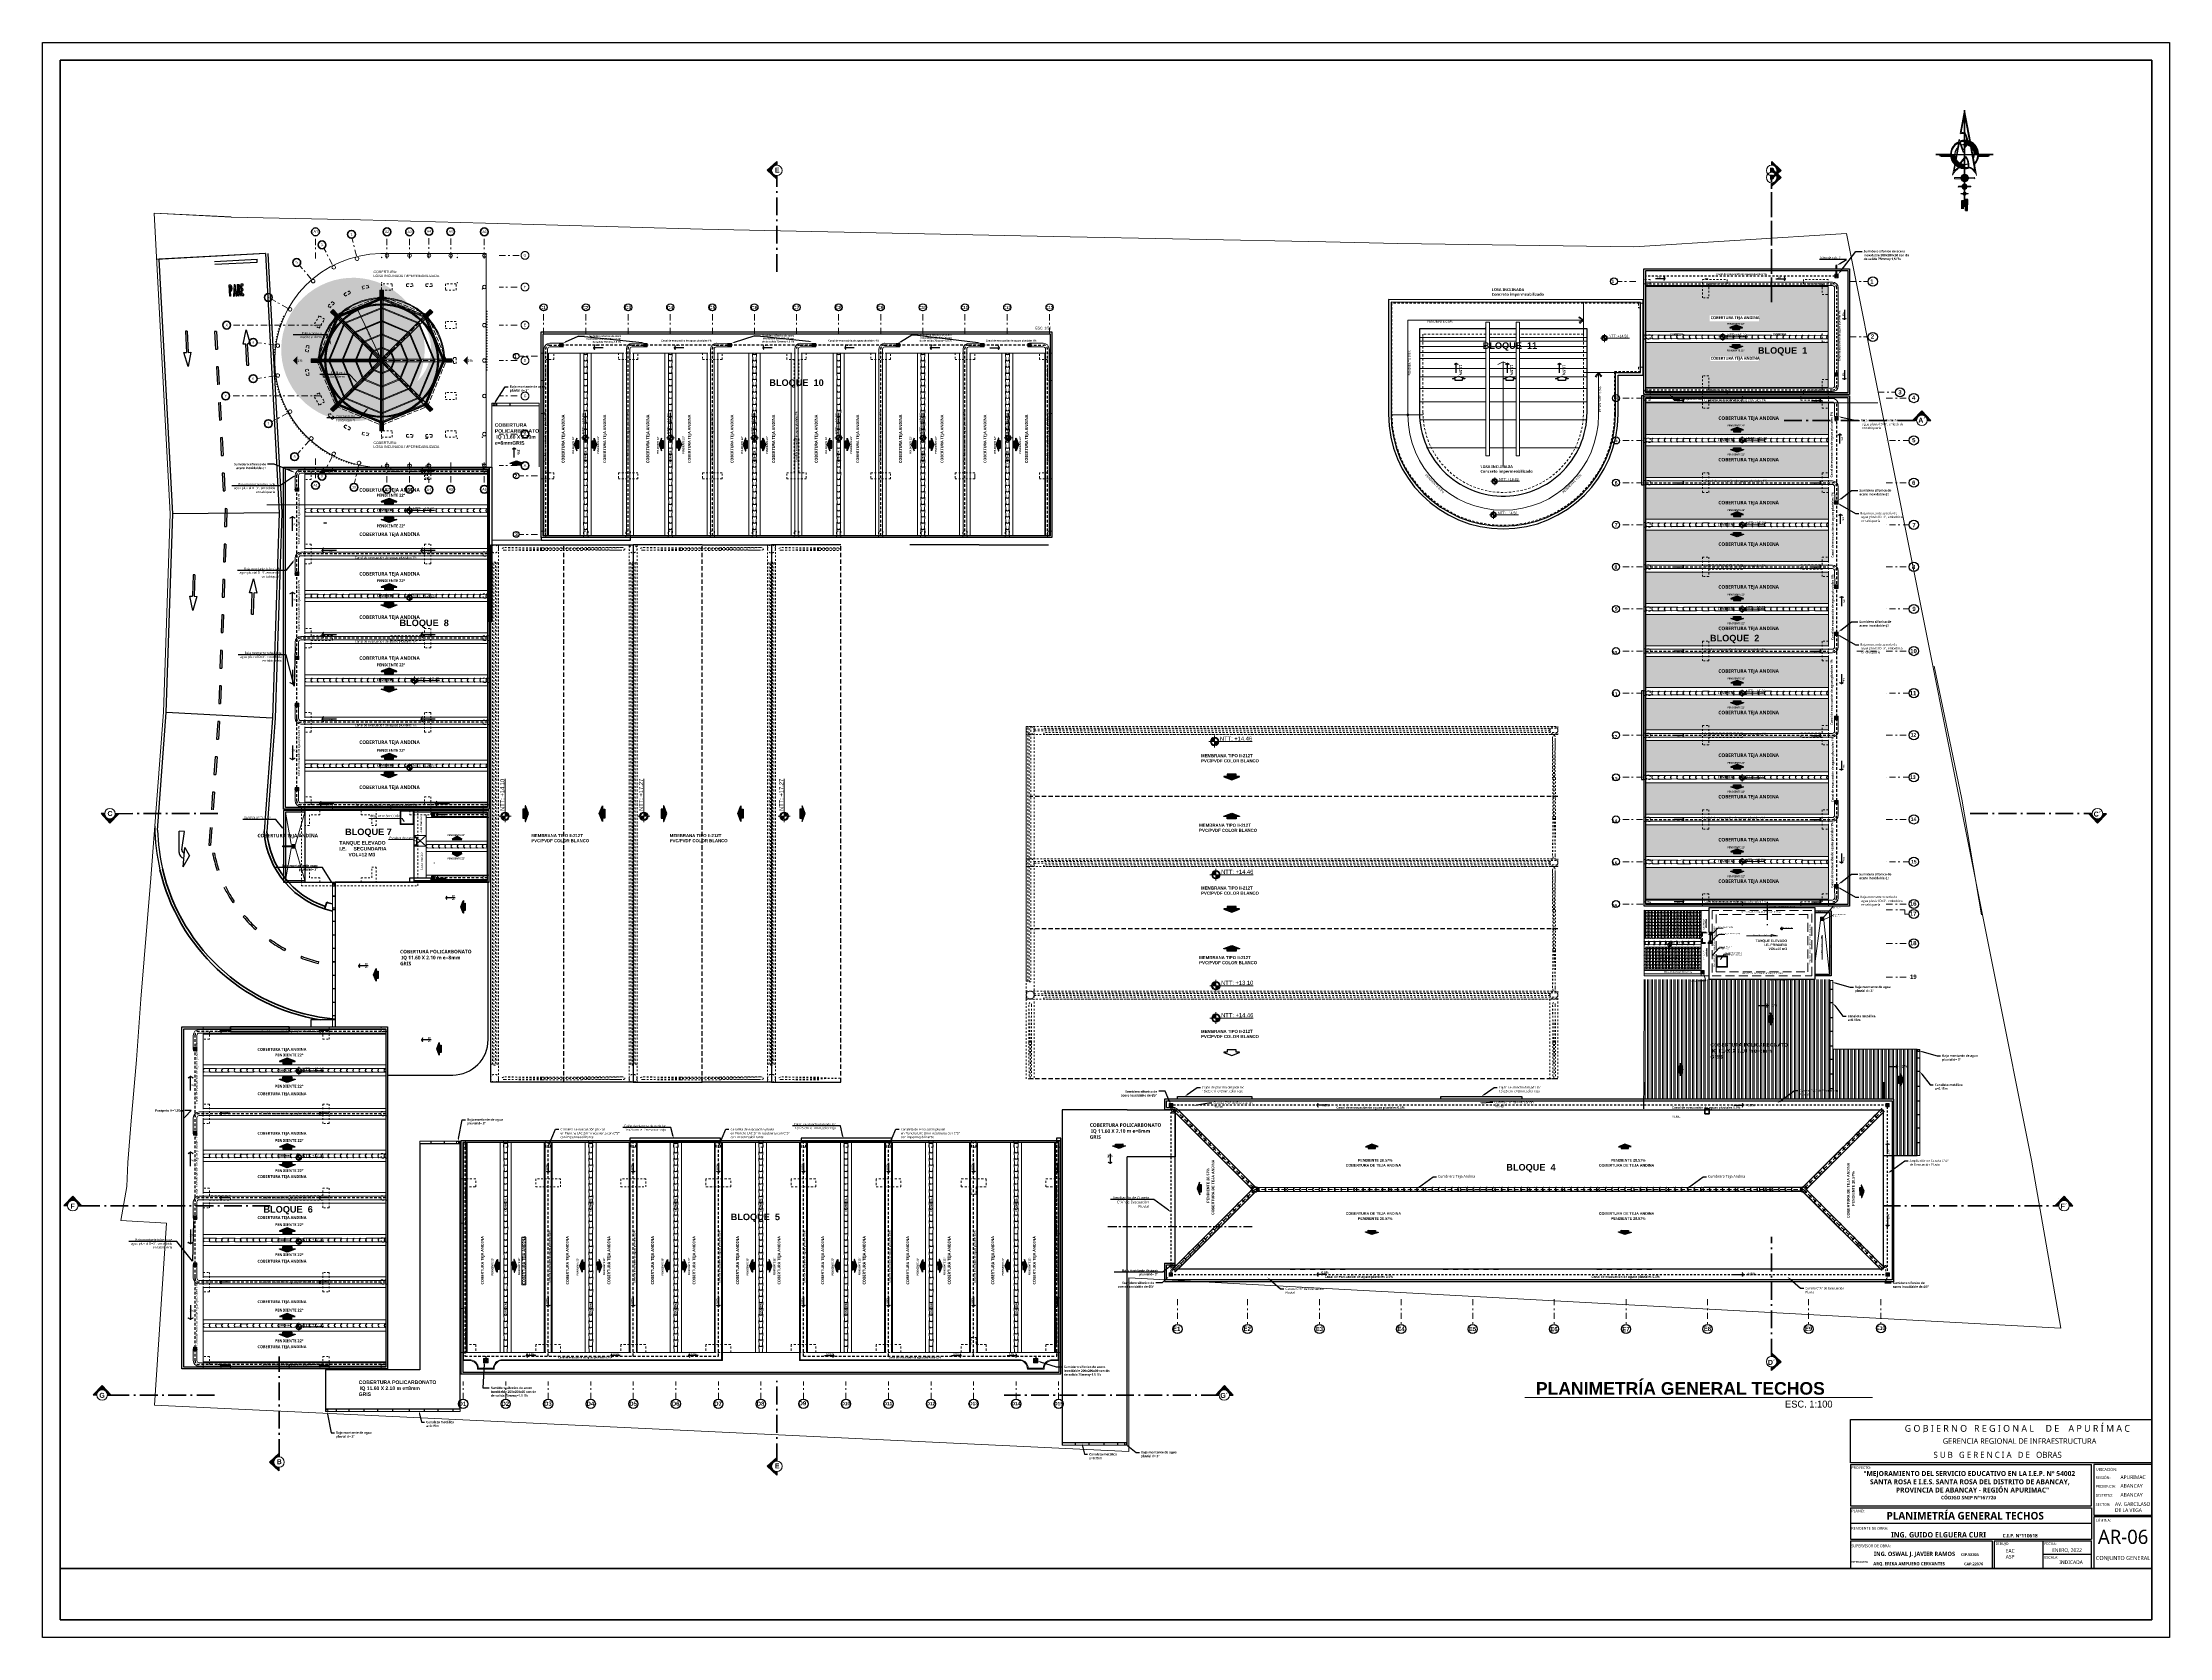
# Model space of a CAD drawing. Header units: metres. Extents: x 27 to 147, y -173 to 8.
# Drawn here: x 26.8 to 146.8, y -173.4 to -83.4 of the extents above; entities that cross this region are included whole.
import ezdxf
from ezdxf import colors
from ezdxf.entities.mleader import LeaderData, LeaderLine
from ezdxf.enums import TextEntityAlignment as Align
from ezdxf.math import Vec2, Vec3

# ---------------------------------------------------------------- set-up
doc = ezdxf.new("R2010")
doc.units = ezdxf.units.M
doc.set_wipeout_variables(frame=1)
for name, pattern in [('1CORTE', [1.5, 1, -0.25, 0, -0.25]), ('ACAD_ISO03W100', [30, 12, -18]), ('ACAD_ISO04W100', [30, 24, -3, 0, -3]), ('CENTER2', [28.575, 19.05, -3.175, 3.175, -3.175]), ('Dashed', [0.564444, 0.282222, -0.282222]), ('DASHED2', [0.375, 0.25, -0.125]), ('Dot & Dashed', [0.670278, 0.352778, -0.176389, 0, -0.141111]), ('Hidden Line', [0.15875, 0.105833, -0.052917]), ('HIDDEN2', [0.1875, 0.125, -0.0625]), ('Línea Oculta', [0.391222, 0.282222, -0.109]), ('Rayas', [282.222223, 141.111112, -141.111112]), ('Trazo pequeño', [3, 2, -1]), ('Wipeout_Contour', [1, 0, -1])]:
    doc.linetypes.add(name, pattern=pattern)
for name, color, linetype, lineweight in [('1', 7, 'Continuous', 5), ('2D Drafting - General_Pen_No__46', 7, 'Continuous', 25), ('A-FLOR', 192, 'Continuous', 13), ('A-TRAZO', 7, 'Continuous', 5), ('A-WALL', 113, 'Continuous', 9), ('AA. Proyeccion Corte', 10, '1CORTE', 50), ('ARQ _ Elementos 2D_Pluma_Nº__1', 7, 'Continuous', 5), ('canal de evacuacion', 1, 'Continuous', 20), ('COLUMNAS 50', 32, 'Continuous', 70), ('CORTE_EJE', 31, 'ACAD_ISO04W100', 80), ('cotas', 7, 'Continuous', 5), ('Cotas varias El', 253, 'Continuous', 13), ('Drawing & Figure_Pen_No__1', 7, 'Continuous', 13), ('Drawing & Figure_Pen_No__122', 9, 'Continuous', 13), ('Drawing & Figure_Pen_No__7', 7, 'Continuous', 35), ('Equipamiento SR', 23, 'Continuous', 0), ('Estructura CAJON', 7, 'Continuous', 25), ('Estructura Compleja - Cubiertas_Pluma_Nº__32', 15, 'Continuous', 35), ('Estructura – Carga_Pen_No__1', 7, 'Continuous', 13), ('GRAFO 0 BLANCO', 7, 'Continuous', 0), ('grafo 2', 31, 'Continuous', 20), ('GRAFO 3', 22, 'Continuous', 30), ('GRAFO 4', 7, 'Continuous', 30), ('GRAFO01', 7, 'Continuous', 0), ('GRfo 3', 7, 'Continuous', 30), ('GYF-RESERVORIOS', 14, 'Continuous', 30), ('I.S. CANALES EN TECHOS', 12, 'Continuous', 40), ('I.S. CANALETAS', 12, 'Continuous', 0), ('I.S.-CANALETAS M', 160, 'Continuous', 15), ('I.S.-PLANTAS', 251, 'Continuous', 13), ('I.S.-TUB SAL 2', 140, 'Continuous', 50), ('Interior - Mobiliario', 7, 'Continuous', 5), ('Interior - Stair & Railing_Pen_No__122', 9, 'Continuous', 13), ('letras sr', 7, 'Continuous', 5), ('linea 001', 252, 'Continuous', 0), ('linea0016', 144, 'HIDDEN2', 9), ('Lineas Referencia', 73, 'Continuous', 13), ('LINEAS_IND.', 252, 'Continuous', 5), ('Membrete', 250, 'Continuous', 15), ('Mobiliario interno', 251, 'Continuous', 0), ('MOD _ Estructura Compleja_Pluma_Nº__20', 7, 'Continuous', 5), ('MOD _ Forma_Pluma_Nº__2', 8, 'Continuous', 5), ('MOD _ Forma_Pluma_Nº__20', 7, 'Continuous', 5), ('muro de contencion', 211, 'Continuous', 50), ('Muros el', 144, 'Continuous', 60), ('NORTE', 7, 'Continuous', 9), ('Proyeccciones', 1, 'DASHED2', 18), ('PROYECCION LOSA', 7, 'Rayas', 5), ('S-STRS-MBND', 31, 'Trazo pequeño', 9), ('Structural - Bearing_Pluma_Nº__2', 8, 'Continuous', 5), ('teja andina', 252, 'Continuous', 0), ('TEJAS ANDINA', 253, 'Continuous', 0), ('TEXTO 1', 7, 'Continuous', 15), ('TEXTO 100', 7, 'Continuous', 20), ('TEXTOS-SUBTITULO', 7, 'Continuous', 30), ('Vanos', 140, 'Continuous', 5), ('VENTANA', 141, 'Continuous', 0), ('VENTANAS  50', 161, 'Continuous', 9)]:
    doc.layers.add(name, color=color, linetype=linetype, lineweight=lineweight)
for name, color, linetype in [('ACHURADO', 1, 'Continuous'), ('perimetroooo', 3, 'Continuous'), ('Rampa', 41, 'Continuous'), ('Separador de bike pintado', 8, 'Continuous'), ('Structural - Bearing', 7, 'Continuous')]:
    doc.layers.add(name, color=color, linetype=linetype)
for name, color, linetype, lineweight, true_color in [('Annotation - Text_Pen_No__167', 7, 'Continuous', 13, 0x6a6a6a), ('Annotation - Text_Pen_No__82', 7, 'Continuous', 20, 0xaaaaaa), ('Drawing & Figure_Pen_No__167', 7, 'Continuous', 13, 0x6a6a6a), ('Estructura Compleja - Cubiertas_Pen_No__92', 7, 'Continuous', 13, 0xbf8080), ('Estructura – Carga_Pen_No__87', 7, 'Continuous', 20, 0x6a6a6a), ('IFC Layer.Modelo IFC_Pen_No__4', 7, 'Continuous', 20, 0x029e21), ('INT _ Mobiliario_Pluma_Nº__90', 7, 'Continuous', 0, 0xc5ff15), ('Interior - Furniture _Pen_No__3', 7, 'Continuous', 18, 0xff6600), ('Interior - Mobiliario _Pluma_Nº__3', 7, 'Continuous', 18, 0xff6600), ('Mobiliario', 7, 'Continuous', 0, 0x7f7f7f), ('RAMPA PROPUESTA 1 CERRAMIENTO_Pen_No__167', 7, 'Continuous', 13, 0x6a6a6a), ('Structural - Bearing_Pen_No__167', 7, 'Continuous', 13, 0x6a6a6a), ('Structural - Bearing_Pen_No__87', 7, 'Continuous', 20, 0x6a6a6a), ('Structural - Bearing_Pluma_Nº__123', 7, 'Continuous', 0, 0x008020), ('Structural - Bearing_Pluma_Nº__167', 7, 'Continuous', 0, 0x009fd5), ('Structural - Bearing_Pluma_Nº__27', 7, 'Continuous', 0, 0x6a6a6a), ('Structural - Combined_Pen_No__161', 7, 'Continuous', 13, 0x6a6a6a)]:
    doc.layers.add(name, color=color, linetype=linetype, lineweight=lineweight, true_color=true_color)
doc.styles.add('Estilo-cotas', font='trebuc.ttf')
doc.styles.add('fina', font='techl___.ttf')
doc.styles.add('Generales', font='trebuc.ttf', dxfattribs={"height": 0.1})
doc.styles.add('GENERATED_STYLE_1', font='arialbd.ttf')
doc.styles.add('GENERATED_STYLE_2', font='arial.ttf')
doc.styles.add('JOS', font='arial.ttf', dxfattribs={"height": 1})
doc.styles.add('LICHA', font='bgothm.ttf')
doc.styles.add('Santa Rosa 1 50', font='trebuc.ttf')
doc.styles.get("Standard").update_dxf_attribs({"font": 'arial.ttf'})
doc.styles.add('TURBO_BASS', font='swisseb.ttf')
pattern_1 = [(270.373563, (-8.389226, -70.54366), (-0.019999575, -0.000130397), [])]
pattern_2 = [(270.373563, (-8.389226, -70.54366), (-0.019999575, -0.000130397), [])]
pattern_3 = [(270.373563, (-120.526532, -70.542315), (-0.019999575, -0.000130397), [])]
pattern_4 = [(270.373563, (-120.526532, -70.542315), (-0.019999575, -0.000130397), [])]
pattern_5 = [(0, (-157.1083, -142.7977), (0, 0.6235383), [0.06, -0.3]), (0, (-156.9283, -142.48595), (0, 0.6235383), [0.06, -0.3]), (60, (-157.1083, -142.7977), (-0.54, 0.3117692), [0.06, -0.3]), (60, (-156.7483, -142.7977), (-0.54, 0.3117692), [0.06, -0.3]), (120, (-157.0483, -142.7977), (0.54, 0.3117692), [0.06, -0.3]), (120, (-156.6883, -142.7977), (0.54, 0.3117692), [0.06, -0.3]), (0, (-157.10832, -142.73772), (0, 0.120000005), [0, -0.120000005, 0, -0.18000001]), (45, (-157.04832, -142.73772), (-0.08485282, 0.08485282), [0, -0.090000004, 0, -0.150000006])]

# ---------------------------------------------------------------- blocks, each defined once
blk = doc.blocks.new('A$C47EA5D3F')
at = {"lineweight": 25, "extrusion": (7.44261e-05, 0.001628, 0.999999)}
h = blk.add_hatch(color=142, dxfattribs=at)
h.set_gradient(color1=(41, 136, 214), color2=(10, 25, 46), tint=1, name='INVSPHERICAL')
h.paths.add_polyline_path([(2.49, 3.33), (2.29, 3.55, 0.414214), (2.23, 2.15), (2.45, 2.35, -0.414214)])
at = {"extrusion": (7.44261e-05, 0.001628, 0.999999)}
h = blk.add_hatch(color=256, dxfattribs=at)
h.paths.add_polyline_path([(3.29, 3.69), (3.36, 3.73, 0.29558), (2.29, 3.55), (2.34, 3.51, -0.282524)])
h.paths.add_polyline_path([(3.65, 3.45), (3.69, 3.49, 0.083076), (3.44, 3.69), (3.41, 3.64, -0.082797)])
at = {"lineweight": 25, "extrusion": (7.44261e-05, 0.001628, 0.999999)}
h = blk.add_hatch(color=142, dxfattribs=at)
h.set_gradient(color1=(41, 136, 214), color2=(10, 25, 46), tint=1, name='INVSPHERICAL')
h.paths.add_polyline_path([(3.43, 2.31), (3.63, 2.09, 0.414214), (3.69, 3.49), (3.47, 3.29, -0.414214)])
at = {"extrusion": (7.44261e-05, 0.001628, 0.999999)}
h = blk.add_hatch(color=142, dxfattribs=at)
h.set_gradient(color1=(41, 136, 214), color2=(14, 34, 63), tint=1, name='INVSPHERICAL')
h.paths.add_polyline_path([(2.02, 1.7, 1), (1.47, 1.7, 1)])
for points in [[(2.49, 1.95, 0.022784), (2.46, 2.02, 0.00433), (2.47, 2.03, -0.067814), (2.28, 2.19), (2.23, 2.15, 0.083153)], [(3.63, 2.09), (3.59, 2.14, -0.186794), (2.97, 1.89), (2.92, 1.83, 0.199292)]]:
    blk.add_hatch(color=256, dxfattribs=at).paths.add_polyline_path(points)
h = blk.add_hatch(color=142, dxfattribs=at)
h.set_gradient(color1=(41, 136, 214), color2=(13, 31, 58), tint=1, name='CURVED')
h.paths.add_polyline_path([(0.34, 0.53), (0.31, 0.66), (0, 0.38), (0.08, 0.29)])
h.paths.add_polyline_path([(0.52, 0.69), (0.44, 0.78), (0.31, 0.66), (0.34, 0.53)])
h = blk.add_hatch(color=142, dxfattribs=at)
h.set_gradient(color1=(41, 136, 214), color2=(13, 31, 58), tint=1, name='CURVED')
h.paths.add_polyline_path([(0.43, 0.41), (0.59, 0.36), (0.2, 0), (0.1, 0.11)])
h.paths.add_polyline_path([(0.66, 0.62), (0.76, 0.51), (0.59, 0.36), (0.43, 0.41)])
h = blk.add_hatch(color=142, dxfattribs=at)
h.set_gradient(color1=(41, 136, 214), color2=(14, 34, 63), tint=1, name='INVSPHERICAL')
h.paths.add_polyline_path([(0.8, 0.95, 1), (1.04, 0.95, 1)])
h = blk.add_hatch(color=142, dxfattribs=at)
h.set_gradient(color1=(41, 136, 214), color2=(14, 34, 63), tint=1, name='INVSPHERICAL')
h.paths.add_polyline_path([(1.48, 1.29, 1), (1.11, 1.29, 1)])
at = {"lineweight": 40, "extrusion": (7.44261e-05, 0.001628, 0.999999)}
for p, q in [((5.26, 4.93, 0), (1.94, 1.89, 0)), ((1.72, 4.07, 0), (2.24, 3.51, 0)), ((1.54, 1.52, 0), (1.43, 1.42, 0)), ((3.58, 2.05, 0), (4.1, 1.48, 0)), ((0.83, 0.87, 0), (0.24, 0.33, 0)), ((1.16, 1.17, 0), (1.01, 1.03, 0))]:
    blk.add_line(p, q, dxfattribs=at)
at = {"lineweight": 18, "extrusion": (7.44261e-05, 0.001628, 0.999999)}
for p, q in [((5.26, 4.93, 0), (3.84, 4.04, 0)), ((5.05, 4.73, 0), (3.88, 3.19, 0)), ((5.26, 4.93, 0), (3.91, 3.13, 0)), ((5.05, 4.73, 0), (3.94, 4.04, 0)), ((3.37, 3.68, 0), (2.29, 3, 0)), ((3.51, 3.83, 0), (2.32, 3.08, 0)), ((3.37, 3.68, 0), (3.01, 2.99, 0)), ((3.51, 3.83, 0), (3.13, 3.11, 0)), ((1.97, 2.86, 0), (1.31, 2.45, 0)), ((1.97, 2.8, 0), (1.6, 2.57, 0)), ((3.66, 2.81, 0), (2.44, 1.21, 0)), ((3.65, 2.89, 0), (2.59, 1.49, 0))]:
    blk.add_line(p, q, dxfattribs=at)
at = {"color": 154, "lineweight": 70, "extrusion": (7.44261e-05, 0.001628, 0.999999)}
for p, q in [((1.6, 4.31, 0), (2.29, 3.55, 0)), ((3.63, 2.09, 0), (4.32, 1.33, 0))]:
    blk.add_line(p, q, dxfattribs=at)
at = {"lineweight": 25, "extrusion": (7.44261e-05, 0.001628, 0.999999)}
for p, q in [((1.74, 3.98, 0), (2.21, 3.47, 0)), ((3.54, 2.01, 0), (4.01, 1.51, 0))]:
    blk.add_line(p, q, dxfattribs=at)
at = {"color": 154, "lineweight": 25, "extrusion": (7.44261e-05, 0.001628, 0.999999)}
blk.add_line((2.29, 3.55, 0), (3.63, 2.09, 0), dxfattribs=at)
at = {"extrusion": (7.44261e-05, 0.001628, 0.999999)}
blk.add_line((4.05, 3.82, 0), (3.73, 3.53, 0), dxfattribs=at)
for centre, radius in [((1.74, 1.7, 0), 0.275), ((0.92, 0.95, 0), 0.119), ((1.29, 1.29, 0), 0.183)]:
    blk.add_circle(centre, radius, dxfattribs=at)
at = {"color": 154, "lineweight": 25, "extrusion": (7.44261e-05, 0.001628, 0.999999)}
for radius, start, end in [(0.993, 66.6086, 241.4886), (0.694, 86.2246, 243.3661), (0.993, 267.3914, 61.471), (0.694, 287.0074, 61.0741)]:
    blk.add_arc((2.96, 2.82, 0), radius, start, end, dxfattribs=at)
at = {"extrusion": (7.44261e-05, 0.001628, 0.999999)}
for centre, radius, start, end in [((2.96, 2.82, 0), 0.929, 69.3699, 132.475), ((2.96, 2.82, 0), 0.929, 42.475, 61.4296), ((2.65, 1.53, 0), 1.09, 123.5085, 124.026), ((2.96, 2.82, 0), 0.929, 222.475, 237.9931), ((2.96, 2.82, 0), 0.929, 270.1528, 312.475)]:
    blk.add_arc(centre, radius, start, end, dxfattribs=at)
at = {"lineweight": 18, "extrusion": (7.44261e-05, 0.001628, 0.999999)}
for centre, radius, start, end in [((3.57, 2.05, 0), 1.09, 89.1775, 120.6062), ((3.57, 2.05, 0), 1.15, 90.9824, 112.2634), ((3.02, 4.15, 0), 1.1, 314.3984, 341.8623), ((3.02, 4.15, 0), 1.15, 313.8074, 343.0615), ((3.45, 3.43, 0), 0.72, 31.3267, 57.0748), ((3.45, 3.43, 0), 0.773, 29.5831, 51.0566), ((1.66, 1.63, 0), 0.894, 64.6349, 112.8545), ((1.66, 1.63, 0), 0.947, 67.0834, 93.255), ((2.65, 1.53, 0), 1.15, 76.0718, 107.8403), ((2.65, 1.53, 0), 1.09, 78.8351, 107.771), ((1.66, 1.63, 0), 0.894, 332.0955, 26.4817), ((1.87, 2.87, 0), 1.03, 304.8247, 344.8248), ((1.87, 2.87, 0), 1.08, 307.1949, 347.7534), ((1.66, 1.63, 0), 0.947, 351.695, 23.7627)]:
    blk.add_arc(centre, radius, start, end, dxfattribs=at)
at = {"layer": 'NORTE', "color": 154, "lineweight": 30, "extrusion": (7.44261e-05, 0.001628, 0.999999)}
for p, q in [((0, 0.38, 0), (0.44, 0.78, 0)), ((0.08, 0.29, 0), (0.52, 0.69, 0)), ((0.1, 0.11, 0), (0.66, 0.62, 0)), ((0.1, 0.11, 0), (0.2, 0, 0)), ((0.2, 0, 0), (0.76, 0.51, 0)), ((0.44, 0.78, 0), (0.52, 0.69, 0)), ((0.76, 0.51, 0), (0.66, 0.62, 0))]:
    blk.add_line(p, q, dxfattribs=at)
at = {"layer": 'NORTE', "color": 154, "lineweight": 15, "extrusion": (7.44261e-05, 0.001628, 0.999999), "elevation": 0}
for points in [[(1.15, 1.41), (0.97, 1.6), (1.02, 1.64), (1.2, 1.45)], [(1.52, 1.87), (1.22, 2.19), (1.29, 2.26), (1.59, 1.93)], [(1.96, 1.53), (2.25, 1.21), (2.18, 1.14), (1.89, 1.47)], [(0.83, 1.03), (0.74, 1.13), (0.76, 1.15), (0.85, 1.05)], [(1.01, 0.88), (1.1, 0.78), (1.08, 0.76), (0.99, 0.85)], [(1.44, 1.18), (1.62, 0.99), (1.57, 0.95), (1.4, 1.14)]]:
    blk.add_lwpolyline(points, dxfattribs=at)
blk = doc.blocks.new('A$C295C7585')
at = {"layer": 'Mobiliario', "lineweight": 15}
for p, q in [((1.07, 2.42), (1.21, 2.74)), ((1.21, 2.74), (1.22, 2.75)), ((1.22, 2.75), (1.36, 3.07)), ((1.25, 2.33), (1.41, 2.65)), ((1.36, 3.07), (1.37, 3.08)), ((1.37, 3.08), (1.51, 3.4)), ((1.4, 2.66), (1.56, 2.98)), ((1.41, 2.65), (1.4, 2.66)), ((1.51, 3.4), (1.53, 3.41)), ((1.56, 3), (1.72, 3.31)), ((1.56, 2.98), (1.56, 3)), ((1.72, 3.31), (1.71, 3.33)), ((0.46, 1.09), (0.6, 1.42)), ((0.6, 1.42), (0.61, 1.42)), ((0.61, 1.42), (0.75, 1.75)), ((0.64, 1.01), (0.8, 1.33)), ((0.75, 1.75), (0.77, 1.75)), ((0.77, 1.75), (0.9, 2.08)), ((0.79, 1.34), (0.95, 1.66)), ((0.8, 1.33), (0.79, 1.34)), ((0.9, 2.08), (0.92, 2.09)), ((0.92, 2.09), (1.06, 2.41)), ((0.95, 1.67), (1.1, 1.99)), ((0.95, 1.66), (0.95, 1.67)), ((1.06, 2.41), (1.07, 2.42)), ((1.1, 2), (1.26, 2.32)), ((1.1, 1.99), (1.1, 2)), ((1.26, 2.32), (1.25, 2.33)), ((0, 0.1), (0.14, 0.43)), ((0.14, 0.43), (0.15, 0.43)), ((0.15, 0.43), (0.29, 0.76)), ((0.18, 0.02), (0.34, 0.34)), ((0.29, 0.76), (0.31, 0.76)), ((0.31, 0.76), (0.45, 1.09)), ((0.34, 0.35), (0.5, 0.67)), ((0.34, 0.34), (0.34, 0.35)), ((0.45, 1.09), (0.46, 1.09)), ((0.49, 0.68), (0.65, 1)), ((0.5, 0.67), (0.49, 0.68)), ((0.65, 1), (0.64, 1.01))]:
    blk.add_line(p, q, dxfattribs=at)
for centre, radius, start, end in [((1.34, 2.77), 0.134, 189.8042, 301.9874), ((1.34, 2.77), 0.12, 189.8042, 301.9874), ((1.49, 3.1), 0.134, 189.8042, 301.9874), ((1.49, 3.1), 0.12, 189.8042, 301.9874), ((1.65, 3.43), 0.134, 189.8042, 301.9874), ((1.65, 3.43), 0.12, 189.8042, 301.9874), ((0.73, 1.44), 0.134, 189.8042, 301.9874), ((0.73, 1.44), 0.12, 189.8042, 301.9874), ((0.88, 1.77), 0.134, 189.8042, 301.9874), ((0.88, 1.77), 0.12, 189.8042, 301.9874), ((1.03, 2.1), 0.133, 189.664, 302.1276), ((1.03, 2.11), 0.12, 189.8042, 301.9874), ((1.19, 2.44), 0.134, 189.8042, 301.9874), ((1.19, 2.44), 0.12, 189.8042, 301.9874), ((0.12, 0.12), 0.12, 189.8042, 301.9874), ((0.27, 0.45), 0.134, 189.8042, 301.9874), ((0.27, 0.45), 0.12, 189.8042, 301.9874), ((0.43, 0.78), 0.134, 189.8042, 301.9874), ((0.43, 0.78), 0.12, 189.8042, 301.9874), ((0.58, 1.11), 0.134, 189.8042, 301.9874), ((0.58, 1.11), 0.12, 189.8042, 301.9874)]:
    blk.add_arc(centre, radius, start, end, dxfattribs=at)
blk = doc.blocks.new('Red 18')
at = {"layer": 'GRAFO 0 BLANCO', "linetype": 'Continuous'}
for p, q in [((0.05, 0.2), (0.05, 0.2)), ((0.05, 0.2), (0.05, 0.2)), ((0.05, 0.2), (0.05, 0.2)), ((0.05, 0.2), (0.05, 0.2)), ((0.05, 0.2), (0.05, 0.2)), ((0.05, 0.2), (0.05, 0.2)), ((0.05, 0.2), (0.05, 0.2)), ((0.05, 0.2), (0.05, 0.2)), ((0.05, 0.18), (0.05, 0.18)), ((0.05, 0.18), (0.05, 0.17)), ((0.05, 0.17), (0.05, 0.18)), ((0.05, 0.17), (0.05, 0.18)), ((0.05, 0.18), (0.05, 0.18)), ((0.05, 0.18), (0.05, 0.17)), ((0.05, 0.17), (0.05, 0.17)), ((0.05, 0.17), (0.05, 0.17)), ((0.05, 0.15), (0.05, 0.15)), ((0.05, 0.15), (0.05, 0.14)), ((0.05, 0.14), (0.05, 0.15)), ((0.05, 0.14), (0.05, 0.15)), ((0.05, 0.15), (0.05, 0.15)), ((0.05, 0.15), (0.05, 0.14)), ((0.05, 0.14), (0.05, 0.14)), ((0.05, 0.14), (0.05, 0.14)), ((0.05, 0.11), (0.05, 0.11)), ((0.05, 0.11), (0.05, 0.1)), ((0.05, 0.1), (0.05, 0.11)), ((0.05, 0.1), (0.05, 0.11)), ((0.05, 0.11), (0.05, 0.11)), ((0.05, 0.11), (0.05, 0.1)), ((0.05, 0.1), (0.05, 0.1)), ((0.05, 0.1), (0.05, 0.1)), ((0.05, 0.08), (0.05, 0.08)), ((0.05, 0.08), (0.05, 0.07)), ((0.05, 0.07), (0.05, 0.08)), ((0.05, 0.07), (0.05, 0.08)), ((0.05, 0.08), (0.05, 0.08)), ((0.05, 0.08), (0.05, 0.07)), ((0.05, 0.07), (0.05, 0.07)), ((0.05, 0.07), (0.05, 0.07)), ((0.05, 0.05), (0.05, 0.05)), ((0.05, 0.05), (0.05, 0.05)), ((0.05, 0.05), (0.05, 0.05)), ((0.05, 0.05), (0.05, 0.05)), ((0.05, 0.05), (0.05, 0.05)), ((0.05, 0.05), (0.05, 0.05)), ((0.05, 0.05), (0.05, 0.05)), ((0.05, 0.05), (0.05, 0.05)), ((0.07, 0.2), (0.08, 0.2)), ((0.08, 0.2), (0.07, 0.2)), ((0.07, 0.2), (0.07, 0.2)), ((0.07, 0.2), (0.08, 0.2)), ((0.08, 0.2), (0.07, 0.2)), ((0.07, 0.2), (0.07, 0.2)), ((0.08, 0.18), (0.07, 0.18)), ((0.07, 0.18), (0.07, 0.17)), ((0.07, 0.17), (0.07, 0.18)), ((0.07, 0.18), (0.08, 0.18)), ((0.07, 0.17), (0.08, 0.17)), ((0.08, 0.17), (0.07, 0.17)), ((0.08, 0.15), (0.07, 0.15)), ((0.07, 0.15), (0.07, 0.14)), ((0.07, 0.14), (0.07, 0.15)), ((0.07, 0.15), (0.08, 0.15)), ((0.07, 0.14), (0.08, 0.14)), ((0.08, 0.14), (0.07, 0.14)), ((0.08, 0.11), (0.07, 0.11)), ((0.07, 0.11), (0.07, 0.1)), ((0.07, 0.1), (0.07, 0.11)), ((0.07, 0.11), (0.08, 0.11)), ((0.07, 0.1), (0.08, 0.1)), ((0.08, 0.1), (0.07, 0.1)), ((0.08, 0.08), (0.07, 0.08)), ((0.07, 0.08), (0.07, 0.07)), ((0.07, 0.07), (0.07, 0.08)), ((0.07, 0.08), (0.08, 0.08)), ((0.07, 0.07), (0.08, 0.07)), ((0.08, 0.07), (0.07, 0.07)), ((0.07, 0.05), (0.08, 0.05)), ((0.08, 0.05), (0.07, 0.05)), ((0.07, 0.05), (0.07, 0.05)), ((0.07, 0.05), (0.08, 0.05)), ((0.08, 0.05), (0.07, 0.05)), ((0.07, 0.05), (0.07, 0.05)), ((0.08, 0.2), (0.08, 0.2)), ((0.08, 0.2), (0.08, 0.2)), ((0.08, 0.17), (0.08, 0.18)), ((0.08, 0.18), (0.08, 0.17)), ((0.08, 0.14), (0.08, 0.15)), ((0.08, 0.15), (0.08, 0.14)), ((0.08, 0.1), (0.08, 0.11)), ((0.08, 0.11), (0.08, 0.1)), ((0.08, 0.07), (0.08, 0.08)), ((0.08, 0.08), (0.08, 0.07)), ((0.08, 0.05), (0.08, 0.05)), ((0.08, 0.05), (0.08, 0.05)), ((0.1, 0.2), (0.11, 0.2)), ((0.11, 0.2), (0.1, 0.2)), ((0.1, 0.2), (0.1, 0.2)), ((0.1, 0.2), (0.11, 0.2)), ((0.11, 0.2), (0.1, 0.2)), ((0.1, 0.2), (0.1, 0.2)), ((0.11, 0.18), (0.1, 0.18)), ((0.1, 0.18), (0.1, 0.17)), ((0.1, 0.17), (0.1, 0.18)), ((0.1, 0.18), (0.11, 0.18)), ((0.1, 0.17), (0.11, 0.17)), ((0.11, 0.17), (0.1, 0.17)), ((0.11, 0.15), (0.1, 0.15)), ((0.1, 0.15), (0.1, 0.14)), ((0.1, 0.14), (0.1, 0.15)), ((0.1, 0.15), (0.11, 0.15)), ((0.1, 0.14), (0.11, 0.14)), ((0.11, 0.14), (0.1, 0.14)), ((0.11, 0.11), (0.1, 0.11)), ((0.1, 0.11), (0.1, 0.1)), ((0.1, 0.1), (0.1, 0.11)), ((0.1, 0.11), (0.11, 0.11)), ((0.1, 0.1), (0.11, 0.1)), ((0.11, 0.1), (0.1, 0.1)), ((0.11, 0.08), (0.1, 0.08)), ((0.1, 0.08), (0.1, 0.07)), ((0.1, 0.07), (0.1, 0.08)), ((0.1, 0.08), (0.11, 0.08)), ((0.1, 0.07), (0.11, 0.07)), ((0.11, 0.07), (0.1, 0.07)), ((0.1, 0.05), (0.11, 0.05)), ((0.11, 0.05), (0.1, 0.05)), ((0.1, 0.05), (0.1, 0.05)), ((0.1, 0.05), (0.11, 0.05)), ((0.11, 0.05), (0.1, 0.05)), ((0.1, 0.05), (0.1, 0.05)), ((0.11, 0.2), (0.11, 0.2)), ((0.11, 0.2), (0.11, 0.2)), ((0.11, 0.17), (0.11, 0.18)), ((0.11, 0.18), (0.11, 0.17)), ((0.11, 0.14), (0.11, 0.15)), ((0.11, 0.15), (0.11, 0.14)), ((0.11, 0.1), (0.11, 0.11)), ((0.11, 0.11), (0.11, 0.1)), ((0.11, 0.07), (0.11, 0.08)), ((0.11, 0.08), (0.11, 0.07)), ((0.11, 0.05), (0.11, 0.05)), ((0.11, 0.05), (0.11, 0.05)), ((0.14, 0.2), (0.15, 0.2)), ((0.15, 0.2), (0.14, 0.2)), ((0.14, 0.2), (0.14, 0.2)), ((0.14, 0.2), (0.15, 0.2)), ((0.15, 0.2), (0.14, 0.2)), ((0.14, 0.2), (0.14, 0.2)), ((0.15, 0.18), (0.14, 0.18)), ((0.14, 0.18), (0.14, 0.17)), ((0.14, 0.17), (0.14, 0.18)), ((0.14, 0.18), (0.15, 0.18)), ((0.14, 0.17), (0.15, 0.17)), ((0.15, 0.17), (0.14, 0.17)), ((0.15, 0.15), (0.14, 0.15)), ((0.14, 0.15), (0.14, 0.14)), ((0.14, 0.14), (0.14, 0.15)), ((0.14, 0.15), (0.15, 0.15)), ((0.14, 0.14), (0.15, 0.14)), ((0.15, 0.14), (0.14, 0.14)), ((0.15, 0.11), (0.14, 0.11)), ((0.14, 0.11), (0.14, 0.1)), ((0.14, 0.1), (0.14, 0.11)), ((0.14, 0.11), (0.15, 0.11)), ((0.14, 0.1), (0.15, 0.1)), ((0.15, 0.1), (0.14, 0.1)), ((0.15, 0.08), (0.14, 0.08)), ((0.14, 0.08), (0.14, 0.07)), ((0.14, 0.07), (0.14, 0.08)), ((0.14, 0.08), (0.15, 0.08)), ((0.14, 0.07), (0.15, 0.07)), ((0.15, 0.07), (0.14, 0.07)), ((0.14, 0.05), (0.15, 0.05)), ((0.15, 0.05), (0.14, 0.05)), ((0.14, 0.05), (0.14, 0.05)), ((0.14, 0.05), (0.15, 0.05)), ((0.15, 0.05), (0.14, 0.05)), ((0.14, 0.05), (0.14, 0.05)), ((0.15, 0.2), (0.15, 0.2)), ((0.15, 0.2), (0.15, 0.2)), ((0.15, 0.17), (0.15, 0.18)), ((0.15, 0.18), (0.15, 0.17)), ((0.15, 0.14), (0.15, 0.15)), ((0.15, 0.15), (0.15, 0.14)), ((0.15, 0.1), (0.15, 0.11)), ((0.15, 0.11), (0.15, 0.1)), ((0.15, 0.07), (0.15, 0.08)), ((0.15, 0.08), (0.15, 0.07)), ((0.15, 0.05), (0.15, 0.05)), ((0.15, 0.05), (0.15, 0.05)), ((0.17, 0.2), (0.18, 0.2)), ((0.18, 0.2), (0.17, 0.2)), ((0.17, 0.2), (0.17, 0.2)), ((0.17, 0.2), (0.18, 0.2)), ((0.18, 0.2), (0.17, 0.2)), ((0.17, 0.2), (0.17, 0.2)), ((0.18, 0.18), (0.17, 0.18)), ((0.17, 0.18), (0.17, 0.17)), ((0.17, 0.17), (0.17, 0.18)), ((0.17, 0.18), (0.18, 0.18)), ((0.17, 0.17), (0.18, 0.17)), ((0.18, 0.17), (0.17, 0.17)), ((0.18, 0.15), (0.17, 0.15)), ((0.17, 0.15), (0.17, 0.14)), ((0.17, 0.14), (0.17, 0.15)), ((0.17, 0.15), (0.18, 0.15)), ((0.17, 0.14), (0.18, 0.14)), ((0.18, 0.14), (0.17, 0.14)), ((0.18, 0.11), (0.17, 0.11)), ((0.17, 0.11), (0.17, 0.1)), ((0.17, 0.1), (0.17, 0.11)), ((0.17, 0.11), (0.18, 0.11)), ((0.17, 0.1), (0.18, 0.1)), ((0.18, 0.1), (0.17, 0.1)), ((0.18, 0.08), (0.17, 0.08)), ((0.17, 0.08), (0.17, 0.07)), ((0.17, 0.07), (0.17, 0.08)), ((0.17, 0.08), (0.18, 0.08)), ((0.17, 0.07), (0.18, 0.07)), ((0.18, 0.07), (0.17, 0.07)), ((0.17, 0.05), (0.18, 0.05)), ((0.18, 0.05), (0.17, 0.05)), ((0.17, 0.05), (0.17, 0.05)), ((0.17, 0.05), (0.18, 0.05)), ((0.18, 0.05), (0.17, 0.05)), ((0.17, 0.05), (0.17, 0.05)), ((0.18, 0.2), (0.18, 0.2)), ((0.18, 0.2), (0.18, 0.2)), ((0.18, 0.17), (0.18, 0.18)), ((0.18, 0.18), (0.18, 0.17)), ((0.18, 0.14), (0.18, 0.15)), ((0.18, 0.15), (0.18, 0.14)), ((0.18, 0.1), (0.18, 0.11)), ((0.18, 0.11), (0.18, 0.1)), ((0.18, 0.07), (0.18, 0.08)), ((0.18, 0.08), (0.18, 0.07)), ((0.18, 0.05), (0.18, 0.05)), ((0.18, 0.05), (0.18, 0.05)), ((0.2, 0.2), (0.2, 0.2)), ((0.2, 0.2), (0.2, 0.2)), ((0.2, 0.2), (0.2, 0.2)), ((0.2, 0.2), (0.2, 0.2)), ((0.2, 0.2), (0.2, 0.2)), ((0.2, 0.2), (0.2, 0.2)), ((0.2, 0.2), (0.2, 0.2)), ((0.2, 0.2), (0.2, 0.2)), ((0.2, 0.18), (0.2, 0.18)), ((0.2, 0.18), (0.2, 0.17)), ((0.2, 0.17), (0.2, 0.18)), ((0.2, 0.17), (0.2, 0.18)), ((0.2, 0.18), (0.2, 0.18)), ((0.2, 0.18), (0.2, 0.17)), ((0.2, 0.17), (0.2, 0.17)), ((0.2, 0.17), (0.2, 0.17)), ((0.2, 0.15), (0.2, 0.15)), ((0.2, 0.15), (0.2, 0.14)), ((0.2, 0.14), (0.2, 0.15)), ((0.2, 0.14), (0.2, 0.15)), ((0.2, 0.15), (0.2, 0.15)), ((0.2, 0.15), (0.2, 0.14)), ((0.2, 0.14), (0.2, 0.14)), ((0.2, 0.14), (0.2, 0.14)), ((0.2, 0.11), (0.2, 0.11)), ((0.2, 0.11), (0.2, 0.1)), ((0.2, 0.1), (0.2, 0.11)), ((0.2, 0.1), (0.2, 0.11)), ((0.2, 0.11), (0.2, 0.11)), ((0.2, 0.11), (0.2, 0.1)), ((0.2, 0.1), (0.2, 0.1)), ((0.2, 0.1), (0.2, 0.1)), ((0.2, 0.08), (0.2, 0.08)), ((0.2, 0.08), (0.2, 0.07)), ((0.2, 0.07), (0.2, 0.08)), ((0.2, 0.07), (0.2, 0.08)), ((0.2, 0.08), (0.2, 0.08)), ((0.2, 0.08), (0.2, 0.07)), ((0.2, 0.07), (0.2, 0.07)), ((0.2, 0.07), (0.2, 0.07)), ((0.2, 0.05), (0.2, 0.05)), ((0.2, 0.05), (0.2, 0.05)), ((0.2, 0.05), (0.2, 0.05)), ((0.2, 0.05), (0.2, 0.05)), ((0.2, 0.05), (0.2, 0.05)), ((0.2, 0.05), (0.2, 0.05)), ((0.2, 0.05), (0.2, 0.05)), ((0.2, 0.05), (0.2, 0.05))]:
    blk.add_line(p, q, dxfattribs=at)
at = {"layer": 'GRAFO01'}
blk.add_lwpolyline([(0.03, 0.03), (0.23, 0.03), (0.23, 0.23), (0.03, 0.23)], close=True, dxfattribs=at)
at = {"layer": 'Interior - Mobiliario _Pluma_Nº__3', "linetype": 'Continuous'}
for p, q in [((0.23, 0.23), (0.03, 0.23)), ((0.03, 0.23), (0.03, 0.03)), ((0.03, 0.03), (0.23, 0.03)), ((0.23, 0.03), (0.23, 0.23))]:
    blk.add_line(p, q, dxfattribs=at)
blk = doc.blocks.new('FLECHA')
at = {"layer": 'grafo 2', "ltscale": 0.05}
for p, q in [((674350.407, 8489809.493, -2.952), (674350.357, 8489809.393, -2.952)), ((674350.426, 8489809.474, -2.952), (674350.357, 8489809.393, -2.952)), ((674350.426, 8489809.312, -2.952), (674350.357, 8489809.393, -2.952)), ((674350.407, 8489809.493, -2.952), (674350.426, 8489809.474, -2.952)), ((674350.407, 8489809.293, -2.952), (674350.426, 8489809.312, -2.952))]:
    blk.add_line(p, q, dxfattribs=at)
at = {"layer": 'grafo 2', "lineweight": 25}
blk.add_line((674350.899, 8489809.393, -2.952), (674350.357, 8489809.393, -2.952), dxfattribs=at)
at = {"layer": 'grafo 2'}
blk.add_line((674350.357, 8489809.393, -2.952), (674350.407, 8489809.293, -2.952), dxfattribs=at)
blk = doc.blocks.new('A$C0B2D350F')
at = {"layer": 'Proyeccciones', "linetype": 'DASHED2', "lineweight": 9, "ltscale": 0.4}
for p, q in [((0.15, 0.16), (6.76, 0.01)), ((0.15, 0.01), (6.76, 0.16))]:
    blk.add_line(p, q, dxfattribs=at)
at = {"layer": 'Proyeccciones', "linetype": 'DASHED2', "lineweight": 9, "ltscale": 0.4, "flags": 128}
for points in [[(0, 0.11), (0.02, 0.13), (0.06, 0.14), (0.1, 0.15), (0.15, 0.16)], [(0.15, 0.01), (0.1, 0.01), (0.06, 0.02), (0.02, 0.04), (0, 0.06)], [(0.15, 0.16), (2.27, 0.15)], [(0.15, 0.01), (2.27, 0)], [(2.27, 0.15), (3.36, 0.15)], [(2.27, 0), (3.36, 0)], [(4.52, 0.15), (3.36, 0.15)], [(4.52, 0), (3.36, 0)], [(6.76, 0.16), (4.52, 0.16)], [(6.76, 0.01), (4.52, 0.01)], [(6.76, 0.16), (6.81, 0.16), (6.86, 0.14), (6.89, 0.13), (6.92, 0.11)], [(6.92, 0.06), (6.89, 0.04), (6.86, 0.02), (6.81, 0.01), (6.76, 0.01)], [(6.92, 0.11), (6.93, 0.08)], [(6.93, 0.08), (6.92, 0.06)]]:
    blk.add_lwpolyline(points, dxfattribs=at)

msp = doc.modelspace()

# ---------------------------------------------------------------- hatches: boundary and pattern name
at = {"transparency": 33554610}
h = msp.add_hatch(color=256, dxfattribs=at)
h.set_gradient(color1=(16, 86, 137), color2=(199, 200, 202), rotation=111, tint=1, name='INVSPHERICAL')
h.paths.add_polyline_path([(45.92, -97.839), (43.445, -98.865), (45.92, -101.339)])
h = msp.add_hatch(color=256, dxfattribs=at)
h.set_gradient(color1=(16, 86, 137), color2=(199, 200, 202), rotation=111, tint=1, name='INVSPHERICAL')
h.paths.add_polyline_path([(45.919, -97.839), (48.394, -98.864), (45.92, -101.339)])
h = msp.add_hatch(color=256, dxfattribs=at)
h.set_gradient(color1=(16, 86, 137), color2=(199, 200, 202), rotation=111, tint=1, name='INVSPHERICAL')
h.paths.add_polyline_path([(43.445, -98.865), (42.42, -101.34), (45.92, -101.339)])
h = msp.add_hatch(color=256, dxfattribs=at)
h.set_gradient(color1=(16, 86, 137), color2=(199, 200, 202), rotation=111, tint=1, name='INVSPHERICAL')
h.paths.add_polyline_path([(48.395, -98.865), (49.42, -101.34), (45.92, -101.339)])
h = msp.add_hatch(color=256, dxfattribs=at)
h.set_gradient(color1=(16, 86, 137), color2=(199, 200, 202), rotation=111, tint=1, name='INVSPHERICAL')
h.paths.add_polyline_path([(42.42, -101.34), (43.445, -103.815), (45.92, -101.339)])
h = msp.add_hatch(color=256, dxfattribs=at)
h.set_gradient(color1=(16, 86, 137), color2=(199, 200, 202), rotation=111, tint=1, name='INVSPHERICAL')
h.paths.add_polyline_path([(43.445, -103.815), (45.92, -104.839), (45.92, -101.339)])
h = msp.add_hatch(color=256, dxfattribs=at)
h.set_gradient(color1=(16, 86, 137), color2=(199, 200, 202), rotation=111, tint=1, name='INVSPHERICAL')
h.paths.add_polyline_path([(49.42, -101.328), (48.402, -103.807), (45.92, -101.339)])
h = msp.add_hatch(color=256, dxfattribs=at)
h.set_gradient(color1=(16, 86, 137), color2=(199, 200, 202), rotation=111, tint=1, name='INVSPHERICAL')
h.paths.add_polyline_path([(48.396, -103.813), (45.921, -104.84), (45.92, -101.34)])
at = {"layer": '1', "lineweight": 5, "true_color": 0x636466}
h = msp.add_hatch(dxfattribs=at)
h.set_pattern_fill('_USER,_O', color=251, scale=0.02, angle=540, pattern_type=0)
h.set_pattern_definition([(180.373563, (124.584055, 60.504624), (-0.000130397, 0.019999575), [])])
h.paths.add_polyline_path([(67.923, -90.608, -0.4142136), (68.221, -90.314), (68.222, -90.107), (67.677, -90.606), (68.215, -91.112), (68.217, -90.906, -0.4142136)])
h = msp.add_hatch(dxfattribs=at)
h.set_pattern_fill('_USER,_O', color=251, scale=0.02, angle=540, pattern_type=0)
h.set_pattern_definition([(180.373563, (124.584055, 60.504624), (-0.000130397, 0.019999575), [])])
h.paths.add_polyline_path([(67.923, -90.608, -0.4142136), (68.221, -90.314), (68.222, -90.107), (67.677, -90.606), (68.215, -91.112), (68.217, -90.906, -0.4142136)])
h = msp.add_hatch(dxfattribs=at)
h.set_pattern_fill('_USER,_O', color=251, scale=0.02, angle=540, pattern_type=0)
h.set_pattern_definition([(180.373563, (124.584055, 60.504624), (-0.000130397, 0.019999575), [])])
h.paths.add_polyline_path([(67.923, -90.608, -0.4142136), (68.221, -90.314), (68.222, -90.107), (67.677, -90.606), (68.215, -91.112), (68.217, -90.906, -0.4142136)])
h = msp.add_hatch(dxfattribs=at)
h.set_pattern_fill('_USER,_O', color=251, scale=0.02, angle=540, pattern_type=0)
h.set_pattern_definition([(180.373563, (124.584055, 60.504624), (-0.000130397, 0.019999575), [])])
h.paths.add_polyline_path([(67.923, -90.608, -0.4142136), (68.221, -90.314), (68.222, -90.107), (67.677, -90.606), (68.215, -91.112), (68.217, -90.906, -0.4142136)])
at = {"layer": '1', "lineweight": 5}
h = msp.add_hatch(dxfattribs=at)
h.set_pattern_fill('_USER,_O', scale=0.02, angle=360, pattern_type=0)
h.set_pattern_definition([(0.373563, (67.976047, -241.723844), (0.000130397, -0.019999575), [])])
h.paths.add_polyline_path([(124.637, -90.612, -0.4142136), (124.339, -90.906), (124.338, -91.112), (124.883, -90.613), (124.345, -90.107), (124.343, -90.314, -0.4142136)])
at = {"layer": '1', "lineweight": 5, "true_color": 0x939598}
h = msp.add_hatch(dxfattribs=at)
h.set_pattern_fill('_USER,_O', color=252, scale=0.02, angle=360, pattern_type=0)
h.set_pattern_definition([(0.373563, (67.976047, -241.723844), (0.000130397, -0.019999575), [])])
h.paths.add_polyline_path([(124.637, -90.612, -0.4142136), (124.339, -90.906), (124.338, -91.112), (124.883, -90.613), (124.345, -90.107), (124.343, -90.314, -0.4142136)])
at = {"layer": '1', "lineweight": 5}
h = msp.add_hatch(dxfattribs=at)
h.set_pattern_fill('_USER,_O', scale=0.02, angle=360, pattern_type=0)
h.set_pattern_definition([(0.373563, (67.975927, -242.127229), (0.000130397, -0.019999575), [])])
h.paths.add_polyline_path([(124.637, -91.015, -0.4142136), (124.339, -91.309), (124.338, -91.515), (124.883, -91.017), (124.345, -90.511), (124.343, -90.717, -0.4142136)])
at = {"layer": '1', "lineweight": 5, "true_color": 0x939598}
h = msp.add_hatch(dxfattribs=at)
h.set_pattern_fill('_USER,_O', color=252, scale=0.02, angle=360, pattern_type=0)
h.set_pattern_definition([(0.373563, (67.975927, -242.127229), (0.000130397, -0.019999575), [])])
h.paths.add_polyline_path([(124.637, -91.015, -0.4142136), (124.339, -91.309), (124.338, -91.515), (124.883, -91.017), (124.345, -90.511), (124.343, -90.717, -0.4142136)])
at = {"layer": '1', "lineweight": 5}
h = msp.add_hatch(dxfattribs=at)
h.set_pattern_fill('_USER,_O', scale=0.02, angle=450, pattern_type=0)
h.set_pattern_definition([(90.373563, (283.931522, -161.081978), (0.019999575, 0.000130397), [])])
h.paths.add_polyline_path([(132.819, -104.421, -0.4142136), (133.113, -104.719), (133.32, -104.72), (132.821, -104.175), (132.315, -104.713), (132.521, -104.715, -0.4142136)])
h = msp.add_hatch(dxfattribs=at)
h.set_pattern_fill('_USER,_O', scale=0.02, angle=450, pattern_type=0)
h.set_pattern_definition([(90.373563, (283.931522, -161.081978), (0.019999575, 0.000130397), [])])
h.paths.add_polyline_path([(132.819, -104.421, -0.4142136), (133.113, -104.719), (133.32, -104.72), (132.821, -104.175), (132.315, -104.713), (132.521, -104.715, -0.4142136)])
h = msp.add_hatch(dxfattribs=at)
h.set_pattern_fill('_USER,_O', scale=0.02, angle=630, pattern_type=0)
h.set_pattern_definition(pattern_3)
h.paths.add_polyline_path([(30.586, -127.204, -0.4142136), (30.292, -126.906), (30.085, -126.904), (30.584, -127.449), (31.09, -126.911), (30.884, -126.91, -0.4142136)])
h = msp.add_hatch(dxfattribs=at)
h.set_pattern_fill('_USER,_O', scale=0.02, angle=630, pattern_type=0)
h.set_pattern_definition(pattern_4)
h.paths.add_polyline_path([(30.586, -127.204, -0.4142136), (30.292, -126.906), (30.085, -126.904), (30.584, -127.449), (31.09, -126.911), (30.884, -126.91, -0.4142136)])
h = msp.add_hatch(dxfattribs=at)
h.set_pattern_fill('_USER,_O', scale=0.02, angle=630, pattern_type=0)
h.set_pattern_definition(pattern_3)
h.paths.add_polyline_path([(30.586, -127.204, -0.4142136), (30.292, -126.906), (30.085, -126.904), (30.584, -127.449), (31.09, -126.911), (30.884, -126.91, -0.4142136)])
h = msp.add_hatch(dxfattribs=at)
h.set_pattern_fill('_USER,_O', scale=0.02, angle=630, pattern_type=0)
h.set_pattern_definition(pattern_4)
h.paths.add_polyline_path([(30.586, -127.204, -0.4142136), (30.292, -126.906), (30.085, -126.904), (30.584, -127.449), (31.09, -126.911), (30.884, -126.91, -0.4142136)])
h = msp.add_hatch(dxfattribs=at)
h.set_pattern_fill('_USER,_O', scale=0.02, angle=630, pattern_type=0)
h.set_pattern_definition(pattern_1)
h.paths.add_polyline_path([(142.723, -127.205, -0.4142136), (142.429, -126.907), (142.223, -126.906), (142.721, -127.451), (143.227, -126.912), (143.021, -126.911, -0.4142136)])
h = msp.add_hatch(dxfattribs=at)
h.set_pattern_fill('_USER,_O', scale=0.02, angle=630, pattern_type=0)
h.set_pattern_definition(pattern_2)
h.paths.add_polyline_path([(142.723, -127.205, -0.4142136), (142.429, -126.907), (142.223, -126.906), (142.721, -127.451), (143.227, -126.912), (143.021, -126.911, -0.4142136)])
h = msp.add_hatch(dxfattribs=at)
h.set_pattern_fill('_USER,_O', scale=0.02, angle=630, pattern_type=0)
h.set_pattern_definition(pattern_1)
h.paths.add_polyline_path([(142.723, -127.205, -0.4142136), (142.429, -126.907), (142.223, -126.906), (142.721, -127.451), (143.227, -126.912), (143.021, -126.911, -0.4142136)])
h = msp.add_hatch(dxfattribs=at)
h.set_pattern_fill('_USER,_O', scale=0.02, angle=630, pattern_type=0)
h.set_pattern_definition(pattern_2)
h.paths.add_polyline_path([(142.723, -127.205, -0.4142136), (142.429, -126.907), (142.223, -126.906), (142.721, -127.451), (143.227, -126.912), (143.021, -126.911, -0.4142136)])
h = msp.add_hatch(dxfattribs=at)
h.set_pattern_fill('_USER,_O', scale=0.02, angle=810, pattern_type=0)
h.set_pattern_definition([(90.373563, (179.60546, -205.396566), (0.019999575, 0.000130397), [])])
h.paths.add_polyline_path([(28.493, -148.735, -0.4142136), (28.787, -149.033), (28.994, -149.034), (28.495, -148.49), (27.989, -149.028), (28.195, -149.029, -0.4142136)])
h = msp.add_hatch(dxfattribs=at)
h.set_pattern_fill('_USER,_O', scale=0.02, angle=810, pattern_type=0)
h.set_pattern_definition([(90.373563, (179.60546, -205.396566), (0.019999575, 0.000130397), [])])
h.paths.add_polyline_path([(28.493, -148.735, -0.4142136), (28.787, -149.033), (28.994, -149.034), (28.495, -148.49), (27.989, -149.028), (28.195, -149.029, -0.4142136)])
h = msp.add_hatch(dxfattribs=at)
h.set_pattern_fill('_USER,_O', scale=0.02, angle=810, pattern_type=0)
h.set_pattern_definition([(90.373563, (179.60546, -205.396566), (0.019999575, 0.000130397), [])])
h.paths.add_polyline_path([(28.493, -148.735, -0.4142136), (28.787, -149.033), (28.994, -149.034), (28.495, -148.49), (27.989, -149.028), (28.195, -149.029, -0.4142136)])
h = msp.add_hatch(dxfattribs=at)
h.set_pattern_fill('_USER,_O', scale=0.02, angle=810, pattern_type=0)
h.set_pattern_definition([(90.373563, (179.60546, -205.396566), (0.019999575, 0.000130397), [])])
h.paths.add_polyline_path([(28.493, -148.735, -0.4142136), (28.787, -149.033), (28.994, -149.034), (28.495, -148.49), (27.989, -149.028), (28.195, -149.029, -0.4142136)])
h = msp.add_hatch(dxfattribs=at)
h.set_pattern_fill('_USER,_O', scale=0.02, angle=810, pattern_type=0)
h.set_pattern_definition([(90.373563, (179.60546, -205.396566), (0.019999575, 0.000130397), [])])
h.paths.add_polyline_path([(28.493, -148.735, -0.4142136), (28.787, -149.033), (28.994, -149.034), (28.495, -148.49), (27.989, -149.028), (28.195, -149.029, -0.4142136)])
h = msp.add_hatch(dxfattribs=at)
h.set_pattern_fill('_USER,_O', scale=0.02, angle=810, pattern_type=0)
h.set_pattern_definition([(90.373563, (179.60546, -205.396566), (0.019999575, 0.000130397), [])])
h.paths.add_polyline_path([(28.493, -148.735, -0.4142136), (28.787, -149.033), (28.994, -149.034), (28.495, -148.49), (27.989, -149.028), (28.195, -149.029, -0.4142136)])
h = msp.add_hatch(dxfattribs=at)
h.set_pattern_fill('_USER,_O', scale=0.02, angle=810, pattern_type=0)
h.set_pattern_definition([(90.373563, (179.60546, -205.396566), (0.019999575, 0.000130397), [])])
h.paths.add_polyline_path([(28.493, -148.735, -0.4142136), (28.787, -149.033), (28.994, -149.034), (28.495, -148.49), (27.989, -149.028), (28.195, -149.029, -0.4142136)])
h = msp.add_hatch(dxfattribs=at)
h.set_pattern_fill('_USER,_O', scale=0.02, angle=810, pattern_type=0)
h.set_pattern_definition([(90.373563, (179.60546, -205.396566), (0.019999575, 0.000130397), [])])
h.paths.add_polyline_path([(28.493, -148.735, -0.4142136), (28.787, -149.033), (28.994, -149.034), (28.495, -148.49), (27.989, -149.028), (28.195, -149.029, -0.4142136)])
h = msp.add_hatch(dxfattribs=at)
h.set_pattern_fill('_USER,_O', scale=0.02, angle=810, pattern_type=0)
h.set_pattern_definition([(90.373563, (291.954628, -205.396566), (0.019999575, 0.000130397), [])])
h.paths.add_polyline_path([(140.842, -148.735, -0.4142136), (141.136, -149.033), (141.343, -149.034), (140.844, -148.49), (140.338, -149.028), (140.544, -149.029, -0.4142136)])
h = msp.add_hatch(dxfattribs=at)
h.set_pattern_fill('_USER,_O', scale=0.02, angle=810, pattern_type=0)
h.set_pattern_definition([(90.373563, (291.954628, -205.396566), (0.019999575, 0.000130397), [])])
h.paths.add_polyline_path([(140.842, -148.735, -0.4142136), (141.136, -149.033), (141.343, -149.034), (140.844, -148.49), (140.338, -149.028), (140.544, -149.029, -0.4142136)])
h = msp.add_hatch(dxfattribs=at)
h.set_pattern_fill('_USER,_O', scale=0.02, angle=810, pattern_type=0)
h.set_pattern_definition([(90.373563, (291.954628, -205.396566), (0.019999575, 0.000130397), [])])
h.paths.add_polyline_path([(140.842, -148.735, -0.4142136), (141.136, -149.033), (141.343, -149.034), (140.844, -148.49), (140.338, -149.028), (140.544, -149.029, -0.4142136)])
h = msp.add_hatch(dxfattribs=at)
h.set_pattern_fill('_USER,_O', scale=0.02, angle=810, pattern_type=0)
h.set_pattern_definition([(90.373563, (291.954628, -205.396566), (0.019999575, 0.000130397), [])])
h.paths.add_polyline_path([(140.842, -148.735, -0.4142136), (141.136, -149.033), (141.343, -149.034), (140.844, -148.49), (140.338, -149.028), (140.544, -149.029, -0.4142136)])
h = msp.add_hatch(dxfattribs=at)
h.set_pattern_fill('_USER,_O', scale=0.02, angle=360, pattern_type=0)
h.set_pattern_definition([(0.373563, (67.972187, -308.946651), (0.000130397, -0.019999575), [])])
h.paths.add_polyline_path([(124.634, -157.834, -0.4142136), (124.336, -158.128), (124.334, -158.335), (124.879, -157.836), (124.341, -157.33), (124.339, -157.536, -0.4142136)])
at = {"layer": '1', "lineweight": 5, "true_color": 0x939598}
h = msp.add_hatch(dxfattribs=at)
h.set_pattern_fill('_USER,_O', color=252, scale=0.02, angle=360, pattern_type=0)
h.set_pattern_definition([(0.373563, (67.972187, -308.946651), (0.000130397, -0.019999575), [])])
h.paths.add_polyline_path([(124.634, -157.834, -0.4142136), (124.336, -158.128), (124.334, -158.335), (124.879, -157.836), (124.341, -157.33), (124.339, -157.536, -0.4142136)])
at = {"layer": '1', "lineweight": 5}
h = msp.add_hatch(dxfattribs=at)
h.set_pattern_fill('_USER,_O', scale=0.02, angle=810, pattern_type=0)
h.set_pattern_definition([(90.373563, (181.264254, -216.077815), (0.019999575, 0.000130397), [])])
h.paths.add_polyline_path([(30.152, -159.416, -0.4142136), (30.446, -159.714), (30.652, -159.716), (30.154, -159.171), (29.648, -159.709), (29.854, -159.711, -0.4142136)])
h = msp.add_hatch(dxfattribs=at)
h.set_pattern_fill('_USER,_O', scale=0.02, angle=810, pattern_type=0)
h.set_pattern_definition([(90.373563, (181.264254, -216.077815), (0.019999575, 0.000130397), [])])
h.paths.add_polyline_path([(30.152, -159.416, -0.4142136), (30.446, -159.714), (30.652, -159.716), (30.154, -159.171), (29.648, -159.709), (29.854, -159.711, -0.4142136)])
h = msp.add_hatch(dxfattribs=at)
h.set_pattern_fill('_USER,_O', scale=0.02, angle=810, pattern_type=0)
h.set_pattern_definition([(90.373563, (244.574313, -216.084365), (0.019999575, 0.000130397), [])])
h.paths.add_polyline_path([(93.462, -159.423, -0.4142136), (93.756, -159.721), (93.962, -159.722), (93.464, -159.177), (92.958, -159.716), (93.164, -159.717, -0.4142136)])
h = msp.add_hatch(dxfattribs=at)
h.set_pattern_fill('_USER,_O', scale=0.02, angle=810, pattern_type=0)
h.set_pattern_definition([(90.373563, (244.574313, -216.084365), (0.019999575, 0.000130397), [])])
h.paths.add_polyline_path([(93.462, -159.423, -0.4142136), (93.756, -159.721), (93.962, -159.722), (93.464, -159.177), (92.958, -159.716), (93.164, -159.717, -0.4142136)])
at = {"layer": '1', "lineweight": 5, "true_color": 0x636466}
h = msp.add_hatch(dxfattribs=at)
h.set_pattern_fill('_USER,_O', color=251, scale=0.02, angle=540, pattern_type=0)
h.set_pattern_definition([(180.373563, (96.492878, -12.383976), (-0.000130397, 0.019999575), [])])
h.paths.add_polyline_path([(39.831, -163.496, -0.4142136), (40.129, -163.202), (40.131, -162.996), (39.586, -163.495), (40.124, -164.001), (40.126, -163.794, -0.4142136)])
h = msp.add_hatch(dxfattribs=at)
h.set_pattern_fill('_USER,_O', color=251, scale=0.02, angle=540, pattern_type=0)
h.set_pattern_definition([(180.373563, (96.492878, -12.383976), (-0.000130397, 0.019999575), [])])
h.paths.add_polyline_path([(39.831, -163.496, -0.4142136), (40.129, -163.202), (40.131, -162.996), (39.586, -163.495), (40.124, -164.001), (40.126, -163.794, -0.4142136)])
h = msp.add_hatch(dxfattribs=at)
h.set_pattern_fill('_USER,_O', color=251, scale=0.02, angle=540, pattern_type=0)
h.set_pattern_definition([(180.373563, (124.584055, -12.62143), (-0.000130397, 0.019999575), [])])
h.paths.add_polyline_path([(67.923, -163.734, -0.4142136), (68.221, -163.44), (68.222, -163.233), (67.677, -163.732), (68.215, -164.238), (68.217, -164.032, -0.4142136)])
h = msp.add_hatch(dxfattribs=at)
h.set_pattern_fill('_USER,_O', color=251, scale=0.02, angle=540, pattern_type=0)
h.set_pattern_definition([(180.373563, (124.584055, -12.62143), (-0.000130397, 0.019999575), [])])
h.paths.add_polyline_path([(67.923, -163.734, -0.4142136), (68.221, -163.44), (68.222, -163.233), (67.677, -163.732), (68.215, -164.238), (68.217, -164.032, -0.4142136)])
h = msp.add_hatch(dxfattribs=at)
h.set_pattern_fill('_USER,_O', color=251, scale=0.02, angle=540, pattern_type=0)
h.set_pattern_definition([(180.373563, (124.584055, -12.62143), (-0.000130397, 0.019999575), [])])
h.paths.add_polyline_path([(67.923, -163.734, -0.4142136), (68.221, -163.44), (68.222, -163.233), (67.677, -163.732), (68.215, -164.238), (68.217, -164.032, -0.4142136)])
h = msp.add_hatch(dxfattribs=at)
h.set_pattern_fill('_USER,_O', color=251, scale=0.02, angle=540, pattern_type=0)
h.set_pattern_definition([(180.373563, (124.584055, -12.62143), (-0.000130397, 0.019999575), [])])
h.paths.add_polyline_path([(67.923, -163.734, -0.4142136), (68.221, -163.44), (68.222, -163.233), (67.677, -163.732), (68.215, -164.238), (68.217, -164.032, -0.4142136)])
at = {"layer": 'cotas', "lineweight": 30}
h = msp.add_hatch(color=253, dxfattribs=at)
h.dxf.hatch_style = 1
h.paths.add_polyline_path([(49.906, -128.345), (50.172, -128.192), (50.437, -128.346)])
h = msp.add_hatch(color=253, dxfattribs=at)
h.dxf.hatch_style = 1
h.paths.add_polyline_path([(49.906, -129.151), (50.172, -129.304), (50.437, -129.15)])
at = {"layer": 'Estructura – Carga_Pen_No__1', "linetype": 'Continuous', "lineweight": 13}
for points in [[(41.166, -101.096), (41.166, -101.583), (40.923, -101.34)], [(50.766, -101.096), (50.766, -101.583), (50.523, -101.34)]]:
    msp.add_hatch(color=7, dxfattribs=at).paths.add_polyline_path(points)
at = {"layer": 'GRAFO 0 BLANCO', "true_color": 0x939598}
h = msp.add_hatch(color=252, dxfattribs=at)
edge = h.paths.add_edge_path()
edge.add_line((118.674, -134.297), (118.583, -134.297))
edge.add_line((118.583, -134.297), (118.583, -134.388))
edge.add_arc((118.583, -134.297), 0.0909, 270, 360)
edge = h.paths.add_edge_path()
edge.add_arc((118.583, -134.297), 0.0909, 90, 180)
edge.add_line((118.492, -134.297), (118.583, -134.297))
edge.add_line((118.583, -134.297), (118.583, -134.206))
edge = h.paths.add_edge_path()
edge.add_line((118.583, -134.183), (118.583, -134.206))
edge.add_arc((118.583, -134.297), 0.0909, 0, 90, ccw=False)
edge.add_line((118.674, -134.297), (118.697, -134.297))
edge.add_arc((118.583, -134.297), 0.114, 0, 90)
h = msp.add_hatch(color=252, dxfattribs=at)
edge = h.paths.add_edge_path()
edge.add_line((124.967, -133.393), (124.912, -133.393))
edge.add_line((124.912, -133.393), (124.912, -133.448))
edge.add_arc((124.912, -133.393), 0.0555, 270, 360)
edge = h.paths.add_edge_path()
edge.add_arc((124.912, -133.393), 0.0555, 90, 180)
edge.add_line((124.856, -133.393), (124.912, -133.393))
edge.add_line((124.912, -133.393), (124.912, -133.337))
edge = h.paths.add_edge_path()
edge.add_line((124.912, -133.323), (124.912, -133.337))
edge.add_arc((124.912, -133.393), 0.0555, 0, 90, ccw=False)
edge.add_line((124.967, -133.393), (124.982, -133.393))
edge.add_arc((124.912, -133.393), 0.0696, 0, 90)
at = {"layer": 'I.S.-PLANTAS'}
h = msp.add_hatch(dxfattribs=at)
h.set_pattern_fill('SPANTIL1', color=13, scale=0.182018, style=2, pattern_type=2)
h.set_pattern_definition([(94.9697, (373.890239, 175.350414), (0.1820168121, -2.18422092407), [0.16808889, -4.0341321]), (0, (373.87568, 175.51787), (0.182018394, 0.182018394), [0.01456147, -0.16745692]), (180, (374.0577, 175.53243), (-0.182018394, -0.182018394), [0.05096515, -0.13105324]), (270, (374.00673, 175.53243), (0.182018394, -0.182018394), [0.01820184, -0.163816555]), (90, (373.89024, 175.51423), (-0.182018394, 0.182018394), [0.01820184, -0.163816555]), (180, (373.89024, 175.53243), (-0.182018394, -0.182018394), [0.01456147, -0.16745692]), (180, (374.0577, 175.51787), (-0.182018394, -0.182018394), [0.03640368, -0.145614716]), (265.0303, (374.021292, 175.517871), (-0.1820168121, -2.18422092407), [0.16808889, -4.0341321]), (232.6961, (374.021292, 175.50877), (2.36623655877, 3.09431465981), [0.04805431, -4.75736927]), (198.4349, (373.99217, 175.470546), (-0.364036868, -0.182018104), [0.04604738, -0.529545205]), (161.5651, (373.948485, 175.455985), (0.364036868, -0.182018104), [0.04604738, -0.529545205]), (127.3039, (373.9048, 175.470546), (-2.36623655877, 3.09431465981), [0.04805431, -4.75736927]), (200.2249, (373.983068, 175.483287), (2.00220184035, 0.7280750948), [0.036855995, -3.64873564]), (159.7751, (373.948485, 175.470546), (-2.00220184035, 0.7280750948), [0.036855995, -3.64873564]), (127.4054, (373.913901, 175.483287), (-1.82018575546, 2.36623775556), [0.038953575, -3.85641007]), (232.5946, (374.006731, 175.5142304), (1.82018575546, 2.36623775556), [0.038953575, -3.85641007])])
h.paths.add_polyline_path([(120.37, -132.368), (117.14, -132.368), (117.14, -133.949), (120.37, -133.949)])
h = msp.add_hatch(dxfattribs=at)
h.set_pattern_fill('SPANTIL1', color=13, scale=0.182018, style=2, pattern_type=2)
h.set_pattern_definition([(274.9697, (378.6274624, 175.754718), (-0.1820168121, 2.18422092407), [0.16808889, -4.0341321]), (180, (378.64202, 175.58726), (-0.182018394, -0.182018394), [0.01456147, -0.16745692]), (0, (378.46, 175.5727), (0.182018394, 0.182018394), [0.05096515, -0.13105324]), (90, (378.51097, 175.5727), (-0.182018394, 0.182018394), [0.01820184, -0.163816555]), (270, (378.62746, 175.5909), (0.182018394, -0.182018394), [0.01820184, -0.163816555]), (0, (378.62746, 175.5727), (0.182018394, 0.182018394), [0.01456147, -0.16745692]), (0, (378.46, 175.58726), (0.182018394, 0.182018394), [0.03640368, -0.145614716]), (85.0303, (378.496409, 175.587261), (0.1820168121, 2.18422092407), [0.16808889, -4.0341321]), (52.6961, (378.496409, 175.596362), (-2.36623655877, -3.09431465981), [0.04805431, -4.75736927]), (18.4349, (378.52553, 175.634586), (0.364036868, 0.182018104), [0.04604738, -0.529545205]), (341.5651, (378.569217, 175.64915), (-0.364036868, 0.182018104), [0.04604738, -0.529545205]), (307.3039, (378.612901, 175.634586), (2.36623655877, -3.09431465981), [0.04805431, -4.75736927]), (20.2249, (378.534633, 175.621845), (-2.00220184035, -0.7280750948), [0.036855995, -3.64873564]), (339.7751, (378.569217, 175.634586), (2.00220184035, -0.7280750948), [0.036855995, -3.64873564]), (307.4054, (378.6038, 175.621845), (1.82018575546, -2.36623775556), [0.038953575, -3.85641007]), (52.5946, (378.510971, 175.590902), (-1.82018575546, -2.36623775556), [0.038953575, -3.85641007])])
h.paths.add_polyline_path([(120.37, -134.45), (117.14, -134.45), (117.14, -135.696), (120.37, -135.696)])
at = {"layer": 'Interior - Furniture _Pen_No__3', "true_color": 0x939598}
h = msp.add_hatch(color=252, dxfattribs=at)
h.dxf.hatch_style = 1
h.paths.add_polyline_path([(122.544, -99.59), (122.544, -99.488), (122.695, -99.488), (122.695, -99.478), (122.34, -99.342), (121.984, -99.478), (121.984, -99.488), (122.135, -99.488), (122.135, -99.59)])
h = msp.add_hatch(color=252, dxfattribs=at)
h.dxf.hatch_style = 1
h.paths.add_polyline_path([(122.137, -100.437), (122.137, -100.539), (121.986, -100.54), (121.986, -100.55), (122.343, -100.684), (122.698, -100.546), (122.698, -100.536), (122.547, -100.537), (122.546, -100.435)])
h = msp.add_hatch(color=252, dxfattribs=at)
h.dxf.hatch_style = 1
h.paths.add_polyline_path([(122.594, -105.36), (122.594, -105.257), (122.745, -105.257), (122.745, -105.247), (122.389, -105.111), (122.033, -105.247), (122.033, -105.257), (122.184, -105.257), (122.184, -105.36)])
h = msp.add_hatch(color=252, dxfattribs=at)
h.dxf.hatch_style = 1
h.paths.add_polyline_path([(57.036, -105.869), (56.934, -105.869), (56.934, -105.718), (56.924, -105.718), (56.787, -106.074), (56.924, -106.429), (56.934, -106.429), (56.934, -106.278), (57.036, -106.278)])
h = msp.add_hatch(color=252, dxfattribs=at)
h.dxf.hatch_style = 1
h.paths.add_polyline_path([(57.799, -106.278), (57.902, -106.278), (57.902, -106.429), (57.911, -106.429), (58.048, -106.074), (57.911, -105.718), (57.902, -105.718), (57.902, -105.869), (57.799, -105.869)])
h = msp.add_hatch(color=252, dxfattribs=at)
h.dxf.hatch_style = 1
h.paths.add_polyline_path([(61.818, -105.869), (61.716, -105.869), (61.716, -105.718), (61.706, -105.718), (61.569, -106.074), (61.706, -106.429), (61.716, -106.429), (61.716, -106.278), (61.818, -106.278)])
h = msp.add_hatch(color=252, dxfattribs=at)
h.dxf.hatch_style = 1
h.paths.add_polyline_path([(62.581, -106.278), (62.684, -106.278), (62.684, -106.429), (62.693, -106.429), (62.83, -106.074), (62.693, -105.718), (62.684, -105.718), (62.684, -105.869), (62.581, -105.869)])
h = msp.add_hatch(color=252, dxfattribs=at)
h.dxf.hatch_style = 1
h.paths.add_polyline_path([(66.564, -105.869), (66.461, -105.869), (66.461, -105.718), (66.452, -105.718), (66.315, -106.074), (66.452, -106.429), (66.461, -106.429), (66.461, -106.278), (66.564, -106.278)])
h = msp.add_hatch(color=252, dxfattribs=at)
h.dxf.hatch_style = 1
h.paths.add_polyline_path([(67.327, -106.278), (67.429, -106.278), (67.429, -106.429), (67.439, -106.429), (67.576, -106.074), (67.439, -105.718), (67.429, -105.718), (67.429, -105.869), (67.327, -105.869)])
h = msp.add_hatch(color=252, dxfattribs=at)
h.dxf.hatch_style = 1
h.paths.add_polyline_path([(71.312, -105.869), (71.21, -105.869), (71.21, -105.718), (71.2, -105.718), (71.064, -106.074), (71.2, -106.429), (71.21, -106.429), (71.21, -106.278), (71.312, -106.278)])
h = msp.add_hatch(color=252, dxfattribs=at)
h.dxf.hatch_style = 1
h.paths.add_polyline_path([(72.075, -106.278), (72.178, -106.278), (72.178, -106.429), (72.188, -106.429), (72.324, -106.074), (72.188, -105.718), (72.178, -105.718), (72.178, -105.869), (72.075, -105.869)])
h = msp.add_hatch(color=252, dxfattribs=at)
h.dxf.hatch_style = 1
h.paths.add_polyline_path([(76.069, -105.869), (75.967, -105.869), (75.967, -105.718), (75.957, -105.718), (75.82, -106.074), (75.957, -106.429), (75.967, -106.429), (75.967, -106.278), (76.069, -106.278)])
h = msp.add_hatch(color=252, dxfattribs=at)
h.dxf.hatch_style = 1
h.paths.add_polyline_path([(76.832, -106.278), (76.935, -106.278), (76.935, -106.429), (76.945, -106.429), (77.081, -106.074), (76.945, -105.718), (76.935, -105.718), (76.935, -105.869), (76.832, -105.869)])
h = msp.add_hatch(color=252, dxfattribs=at)
h.dxf.hatch_style = 1
h.paths.add_polyline_path([(80.836, -105.869), (80.734, -105.869), (80.734, -105.718), (80.724, -105.718), (80.587, -106.074), (80.724, -106.429), (80.734, -106.429), (80.734, -106.278), (80.836, -106.278)])
h = msp.add_hatch(color=252, dxfattribs=at)
h.dxf.hatch_style = 1
h.paths.add_polyline_path([(81.599, -106.278), (81.702, -106.278), (81.702, -106.429), (81.711, -106.429), (81.848, -106.074), (81.711, -105.718), (81.702, -105.718), (81.702, -105.869), (81.599, -105.869)])
h = msp.add_hatch(color=252, dxfattribs=at)
h.dxf.hatch_style = 1
h.paths.add_polyline_path([(122.184, -106.26), (122.184, -106.362), (122.033, -106.362), (122.033, -106.372), (122.389, -106.508), (122.745, -106.372), (122.745, -106.362), (122.594, -106.362), (122.594, -106.26)])
h = msp.add_hatch(color=252, dxfattribs=at)
h.dxf.hatch_style = 1
h.paths.add_polyline_path([(53.729, -107.247), (53.729, -107.144), (53.88, -107.144), (53.88, -107.134), (53.524, -106.998), (53.168, -107.136), (53.168, -107.146), (53.319, -107.145), (53.319, -107.248)])
h = msp.add_hatch(color=252, dxfattribs=at)
h.dxf.hatch_style = 1
h.paths.add_polyline_path([(46.59, -109.433), (46.59, -109.305), (46.779, -109.305), (46.779, -109.293), (46.334, -109.122), (45.889, -109.293), (45.889, -109.305), (46.078, -109.305), (46.078, -109.433)])
h = msp.add_hatch(color=252, dxfattribs=at)
h.dxf.hatch_style = 1
h.paths.add_polyline_path([(46.078, -110.174), (46.078, -110.302), (45.889, -110.302), (45.889, -110.314), (46.334, -110.485), (46.779, -110.314), (46.779, -110.302), (46.59, -110.302), (46.59, -110.174)])
h = msp.add_hatch(color=252, dxfattribs=at)
h.dxf.hatch_style = 1
h.paths.add_polyline_path([(122.594, -110.135), (122.594, -110.032), (122.745, -110.032), (122.745, -110.022), (122.389, -109.886), (122.033, -110.022), (122.033, -110.032), (122.185, -110.032), (122.185, -110.135)])
h = msp.add_hatch(color=252, dxfattribs=at)
h.dxf.hatch_style = 1
h.paths.add_polyline_path([(122.185, -111.035), (122.185, -111.137), (122.033, -111.137), (122.033, -111.147), (122.389, -111.283), (122.745, -111.147), (122.745, -111.137), (122.594, -111.137), (122.594, -111.035)])
h = msp.add_hatch(color=252, dxfattribs=at)
h.dxf.hatch_style = 1
h.paths.add_polyline_path([(46.59, -114.257), (46.59, -114.129), (46.779, -114.129), (46.779, -114.116), (46.334, -113.946), (45.889, -114.116), (45.889, -114.129), (46.078, -114.129), (46.078, -114.257)])
h = msp.add_hatch(color=252, dxfattribs=at)
h.dxf.hatch_style = 1
h.paths.add_polyline_path([(46.078, -114.998), (46.078, -115.126), (45.889, -115.126), (45.889, -115.138), (46.334, -115.309), (46.779, -115.138), (46.779, -115.126), (46.59, -115.126), (46.59, -114.998)])
h = msp.add_hatch(color=252, dxfattribs=at)
h.dxf.hatch_style = 1
h.paths.add_polyline_path([(122.594, -114.885), (122.594, -114.782), (122.745, -114.782), (122.745, -114.772), (122.389, -114.636), (122.033, -114.772), (122.033, -114.782), (122.184, -114.782), (122.184, -114.885)])
h = msp.add_hatch(color=252, dxfattribs=at)
h.dxf.hatch_style = 1
h.paths.add_polyline_path([(122.184, -115.785), (122.184, -115.887), (122.033, -115.887), (122.033, -115.897), (122.389, -116.033), (122.745, -115.897), (122.745, -115.887), (122.594, -115.887), (122.594, -115.785)])
h = msp.add_hatch(color=252, dxfattribs=at)
h.dxf.hatch_style = 1
h.paths.add_polyline_path([(46.59, -119.007), (46.59, -118.879), (46.779, -118.879), (46.779, -118.866), (46.334, -118.696), (45.889, -118.866), (45.889, -118.879), (46.078, -118.879), (46.078, -119.007)])
h = msp.add_hatch(color=252, dxfattribs=at)
h.dxf.hatch_style = 1
h.paths.add_polyline_path([(46.078, -119.748), (46.078, -119.876), (45.889, -119.876), (45.889, -119.888), (46.334, -120.059), (46.779, -119.888), (46.779, -119.876), (46.59, -119.876), (46.59, -119.748)])
h = msp.add_hatch(color=252, dxfattribs=at)
h.dxf.hatch_style = 1
h.paths.add_polyline_path([(122.594, -119.635), (122.594, -119.532), (122.745, -119.532), (122.745, -119.522), (122.389, -119.386), (122.033, -119.522), (122.033, -119.532), (122.184, -119.532), (122.184, -119.635)])
h = msp.add_hatch(color=252, dxfattribs=at)
h.dxf.hatch_style = 1
h.paths.add_polyline_path([(122.184, -120.535), (122.184, -120.637), (122.033, -120.637), (122.033, -120.647), (122.389, -120.783), (122.745, -120.647), (122.745, -120.637), (122.594, -120.637), (122.594, -120.535)])
h = msp.add_hatch(color=252, dxfattribs=at)
h.dxf.hatch_style = 1
h.paths.add_polyline_path([(46.59, -123.832), (46.59, -123.704), (46.779, -123.704), (46.779, -123.691), (46.334, -123.521), (45.889, -123.691), (45.889, -123.704), (46.078, -123.704), (46.078, -123.832)])
h = msp.add_hatch(color=252, dxfattribs=at)
h.dxf.hatch_style = 1
h.paths.add_polyline_path([(46.078, -124.573), (46.078, -124.701), (45.889, -124.701), (45.889, -124.713), (46.334, -124.884), (46.779, -124.713), (46.779, -124.701), (46.59, -124.701), (46.59, -124.573)])
h = msp.add_hatch(color=252, dxfattribs=at)
h.dxf.hatch_style = 1
h.paths.add_polyline_path([(94.134, -124.685), (94.134, -124.813), (94.323, -124.813), (94.323, -124.825), (93.878, -124.996), (93.433, -124.825), (93.433, -124.813), (93.622, -124.813), (93.622, -124.685)])
h = msp.add_hatch(color=252, dxfattribs=at)
h.dxf.hatch_style = 1
h.paths.add_polyline_path([(122.594, -124.385), (122.594, -124.282), (122.745, -124.282), (122.745, -124.272), (122.389, -124.136), (122.033, -124.272), (122.033, -124.282), (122.184, -124.282), (122.184, -124.385)])
h = msp.add_hatch(color=252, dxfattribs=at)
h.dxf.hatch_style = 1
h.paths.add_polyline_path([(122.184, -125.285), (122.184, -125.387), (122.033, -125.387), (122.033, -125.397), (122.389, -125.533), (122.745, -125.397), (122.745, -125.387), (122.594, -125.387), (122.594, -125.285)])
h = msp.add_hatch(color=252, dxfattribs=at)
h.dxf.hatch_style = 1
h.paths.add_polyline_path([(53.887, -126.649), (54.015, -126.649), (54.015, -126.46), (54.027, -126.46), (54.198, -126.905), (54.027, -127.35), (54.015, -127.35), (54.015, -127.161), (53.887, -127.161)])
h = msp.add_hatch(color=252, dxfattribs=at)
h.dxf.hatch_style = 1
h.paths.add_polyline_path([(53.887, -126.649), (54.015, -126.649), (54.015, -126.46), (54.027, -126.46), (54.198, -126.905), (54.027, -127.35), (54.015, -127.35), (54.015, -127.161), (53.887, -127.161)])
h = msp.add_hatch(color=252, dxfattribs=at)
h.dxf.hatch_style = 1
h.paths.add_polyline_path([(58.511, -126.649), (58.383, -126.649), (58.383, -126.46), (58.371, -126.46), (58.2, -126.905), (58.371, -127.35), (58.383, -127.35), (58.383, -127.161), (58.511, -127.161)])
h = msp.add_hatch(color=252, dxfattribs=at)
h.dxf.hatch_style = 1
h.paths.add_polyline_path([(58.511, -126.649), (58.383, -126.649), (58.383, -126.46), (58.371, -126.46), (58.2, -126.905), (58.371, -127.35), (58.383, -127.35), (58.383, -127.161), (58.511, -127.161)])
h = msp.add_hatch(color=252, dxfattribs=at)
h.dxf.hatch_style = 1
h.paths.add_polyline_path([(61.697, -126.649), (61.825, -126.649), (61.825, -126.46), (61.837, -126.46), (62.008, -126.905), (61.837, -127.35), (61.825, -127.35), (61.825, -127.161), (61.697, -127.161)])
h = msp.add_hatch(color=252, dxfattribs=at)
h.dxf.hatch_style = 1
h.paths.add_polyline_path([(61.697, -126.649), (61.825, -126.649), (61.825, -126.46), (61.837, -126.46), (62.008, -126.905), (61.837, -127.35), (61.825, -127.35), (61.825, -127.161), (61.697, -127.161)])
h = msp.add_hatch(color=252, dxfattribs=at)
h.dxf.hatch_style = 1
h.paths.add_polyline_path([(66.321, -126.649), (66.193, -126.649), (66.193, -126.46), (66.181, -126.46), (66.01, -126.905), (66.181, -127.35), (66.193, -127.35), (66.193, -127.161), (66.321, -127.161)])
h = msp.add_hatch(color=252, dxfattribs=at)
h.dxf.hatch_style = 1
h.paths.add_polyline_path([(66.321, -126.649), (66.193, -126.649), (66.193, -126.46), (66.181, -126.46), (66.01, -126.905), (66.181, -127.35), (66.193, -127.35), (66.193, -127.161), (66.321, -127.161)])
h = msp.add_hatch(color=252, dxfattribs=at)
h.dxf.hatch_style = 1
h.paths.add_polyline_path([(69.507, -126.649), (69.635, -126.649), (69.635, -126.46), (69.647, -126.46), (69.818, -126.905), (69.647, -127.35), (69.635, -127.35), (69.635, -127.161), (69.507, -127.161)])
h = msp.add_hatch(color=252, dxfattribs=at)
h.dxf.hatch_style = 1
h.paths.add_polyline_path([(69.507, -126.649), (69.635, -126.649), (69.635, -126.46), (69.647, -126.46), (69.818, -126.905), (69.647, -127.35), (69.635, -127.35), (69.635, -127.161), (69.507, -127.161)])
h = msp.add_hatch(color=252, dxfattribs=at)
h.dxf.hatch_style = 1
h.paths.add_polyline_path([(94.134, -127.196), (94.134, -127.068), (94.323, -127.068), (94.323, -127.056), (93.878, -126.885), (93.433, -127.056), (93.433, -127.068), (93.622, -127.068), (93.622, -127.196)])
h = msp.add_hatch(color=252, dxfattribs=at)
h.dxf.hatch_style = 1
h.paths.add_polyline_path([(122.594, -129.16), (122.594, -129.057), (122.745, -129.057), (122.745, -129.047), (122.389, -128.911), (122.033, -129.047), (122.033, -129.057), (122.184, -129.057), (122.184, -129.16)])
h = msp.add_hatch(color=252, dxfattribs=at)
h.dxf.hatch_style = 1
h.paths.add_polyline_path([(122.184, -130.06), (122.184, -130.162), (122.033, -130.162), (122.033, -130.172), (122.389, -130.308), (122.745, -130.172), (122.745, -130.162), (122.594, -130.162), (122.594, -130.06)])
h = msp.add_hatch(color=252, dxfattribs=at)
h.dxf.hatch_style = 1
h.paths.add_polyline_path([(50.382, -132.174), (50.52, -132.529), (50.53, -132.529), (50.529, -132.378), (50.632, -132.378), (50.631, -131.968), (50.528, -131.969), (50.528, -131.817), (50.518, -131.818)])
h = msp.add_hatch(color=252, dxfattribs=at)
h.dxf.hatch_style = 1
h.paths.add_polyline_path([(94.134, -132.152), (94.134, -132.28), (94.323, -132.28), (94.323, -132.293), (93.878, -132.463), (93.433, -132.293), (93.433, -132.28), (93.622, -132.28), (93.622, -132.152)])
h = msp.add_hatch(color=252, dxfattribs=at)
h.dxf.hatch_style = 1
h.paths.add_polyline_path([(94.134, -134.664), (94.134, -134.536), (94.323, -134.536), (94.323, -134.523), (93.878, -134.353), (93.433, -134.523), (93.433, -134.536), (93.622, -134.536), (93.622, -134.664)])
h = msp.add_hatch(color=252, dxfattribs=at)
h.dxf.hatch_style = 1
h.paths.add_polyline_path([(45.467, -136.01), (45.604, -136.365), (45.614, -136.365), (45.614, -136.214), (45.716, -136.214), (45.715, -135.804), (45.613, -135.804), (45.612, -135.653), (45.603, -135.653)])
h = msp.add_hatch(color=252, dxfattribs=at)
h.dxf.hatch_style = 1
h.paths.add_polyline_path([(124.185, -138.699), (124.288, -138.699), (124.288, -138.85), (124.298, -138.85), (124.433, -138.494), (124.296, -138.138), (124.286, -138.138), (124.287, -138.289), (124.184, -138.29)])
h = msp.add_hatch(color=252, dxfattribs=at)
h.dxf.hatch_style = 1
h.paths.add_polyline_path([(49.023, -140.186), (49.16, -140.541), (49.17, -140.541), (49.17, -140.39), (49.272, -140.39), (49.271, -139.98), (49.169, -139.981), (49.168, -139.83), (49.158, -139.83)])
h = msp.add_hatch(color=252, dxfattribs=at)
h.dxf.hatch_style = 1
h.paths.add_polyline_path([(40.849, -141.021), (40.849, -140.893), (41.038, -140.893), (41.038, -140.88), (40.593, -140.709), (40.148, -140.88), (40.148, -140.893), (40.337, -140.893), (40.337, -141.021)])
h = msp.add_hatch(color=252, dxfattribs=at)
h.dxf.hatch_style = 1
h.paths.add_polyline_path([(119.091, -141.548), (119.193, -141.548), (119.194, -141.699), (119.203, -141.699), (119.339, -141.343), (119.202, -140.987), (119.192, -140.987), (119.192, -141.138), (119.09, -141.138)])
h = msp.add_hatch(color=252, dxfattribs=at)
h.dxf.hatch_style = 1
h.paths.add_polyline_path([(131.505, -142.133), (131.607, -142.133), (131.607, -142.284), (131.617, -142.284), (131.753, -141.928), (131.616, -141.572), (131.606, -141.572), (131.606, -141.723), (131.504, -141.724)])
h = msp.add_hatch(color=252, dxfattribs=at)
h.dxf.hatch_style = 1
h.paths.add_polyline_path([(40.337, -141.761), (40.337, -141.889), (40.148, -141.889), (40.148, -141.902), (40.593, -142.072), (41.038, -141.902), (41.038, -141.889), (40.849, -141.889), (40.849, -141.761)])
h = msp.add_hatch(color=252, dxfattribs=at)
h.dxf.hatch_style = 1
h.paths.add_polyline_path([(40.849, -145.846), (40.849, -145.718), (41.038, -145.718), (41.038, -145.705), (40.593, -145.534), (40.148, -145.705), (40.148, -145.718), (40.337, -145.718), (40.337, -145.846)])
h = msp.add_hatch(color=252, dxfattribs=at)
h.dxf.hatch_style = 1
h.paths.add_polyline_path([(87.534, -145.797), (87.89, -145.66), (87.89, -145.65), (87.739, -145.65), (87.738, -145.548), (87.329, -145.549), (87.329, -145.651), (87.178, -145.652), (87.178, -145.662)])
h = msp.add_hatch(color=252, dxfattribs=at)
h.dxf.hatch_style = 1
h.paths.add_polyline_path([(101.987, -145.802), (101.985, -145.699), (102.136, -145.696), (102.135, -145.686), (101.776, -145.558), (101.424, -145.702), (101.424, -145.712), (101.575, -145.709), (101.577, -145.811)])
h = msp.add_hatch(color=252, dxfattribs=at)
h.dxf.hatch_style = 1
h.paths.add_polyline_path([(116.262, -145.802), (116.26, -145.699), (116.411, -145.696), (116.411, -145.686), (116.052, -145.558), (115.699, -145.702), (115.699, -145.712), (115.85, -145.709), (115.853, -145.811)])
h = msp.add_hatch(color=252, dxfattribs=at)
h.dxf.hatch_style = 1
h.paths.add_polyline_path([(40.337, -146.586), (40.337, -146.714), (40.148, -146.714), (40.148, -146.727), (40.593, -146.897), (41.038, -146.727), (41.038, -146.714), (40.849, -146.714), (40.849, -146.586)])
h = msp.add_hatch(color=252, dxfattribs=at)
h.dxf.hatch_style = 1
h.paths.add_polyline_path([(92.171, -147.846), (92.069, -147.848), (92.066, -147.697), (92.056, -147.697), (91.927, -148.056), (92.072, -148.409), (92.082, -148.408), (92.078, -148.257), (92.181, -148.255)])
h = msp.add_hatch(color=252, dxfattribs=at)
h.dxf.hatch_style = 1
h.paths.add_polyline_path([(129.31, -148.429), (129.412, -148.426), (129.416, -148.577), (129.425, -148.577), (129.554, -148.218), (129.409, -147.866), (129.399, -147.866), (129.403, -148.017), (129.3, -148.019)])
h = msp.add_hatch(color=252, dxfattribs=at)
h.dxf.hatch_style = 1
h.paths.add_polyline_path([(40.849, -150.596), (40.849, -150.468), (41.038, -150.468), (41.038, -150.455), (40.593, -150.284), (40.148, -150.455), (40.148, -150.468), (40.337, -150.468), (40.337, -150.596)])
h = msp.add_hatch(color=252, dxfattribs=at)
h.dxf.hatch_style = 1
h.paths.add_polyline_path([(101.577, -150.411), (101.575, -150.514), (101.424, -150.51), (101.424, -150.52), (101.776, -150.665), (102.135, -150.536), (102.136, -150.527), (101.985, -150.523), (101.987, -150.421)])
h = msp.add_hatch(color=252, dxfattribs=at)
h.dxf.hatch_style = 1
h.paths.add_polyline_path([(115.853, -150.411), (115.85, -150.514), (115.699, -150.51), (115.699, -150.52), (116.052, -150.665), (116.411, -150.536), (116.411, -150.527), (116.26, -150.523), (116.262, -150.421)])
h = msp.add_hatch(color=252, dxfattribs=at)
h.dxf.hatch_style = 1
h.paths.add_polyline_path([(40.337, -151.336), (40.337, -151.464), (40.148, -151.464), (40.148, -151.477), (40.593, -151.647), (41.038, -151.477), (41.038, -151.464), (40.849, -151.464), (40.849, -151.336)])
h = msp.add_hatch(color=252, dxfattribs=at)
h.dxf.hatch_style = 1
h.paths.add_polyline_path([(52.552, -152.22), (52.45, -152.218), (52.454, -152.067), (52.444, -152.067), (52.299, -152.419), (52.426, -152.778), (52.436, -152.778), (52.44, -152.627), (52.542, -152.63)])
h = msp.add_hatch(color=252, dxfattribs=at)
h.dxf.hatch_style = 1
h.paths.add_polyline_path([(53.293, -152.631), (53.395, -152.628), (53.399, -152.779), (53.408, -152.779), (53.537, -152.42), (53.392, -152.068), (53.382, -152.068), (53.386, -152.219), (53.283, -152.221)])
h = msp.add_hatch(color=252, dxfattribs=at)
h.dxf.hatch_style = 1
h.paths.add_polyline_path([(57.352, -152.22), (57.25, -152.218), (57.254, -152.067), (57.244, -152.067), (57.099, -152.419), (57.226, -152.778), (57.236, -152.778), (57.24, -152.627), (57.342, -152.63)])
h = msp.add_hatch(color=252, dxfattribs=at)
h.dxf.hatch_style = 1
h.paths.add_polyline_path([(58.093, -152.631), (58.195, -152.628), (58.199, -152.779), (58.208, -152.779), (58.337, -152.42), (58.192, -152.068), (58.182, -152.068), (58.186, -152.219), (58.083, -152.221)])
h = msp.add_hatch(color=252, dxfattribs=at)
h.dxf.hatch_style = 1
h.paths.add_polyline_path([(62.152, -152.22), (62.05, -152.218), (62.054, -152.067), (62.044, -152.067), (61.899, -152.419), (62.026, -152.778), (62.036, -152.778), (62.04, -152.627), (62.142, -152.63)])
h = msp.add_hatch(color=252, dxfattribs=at)
h.dxf.hatch_style = 1
h.paths.add_polyline_path([(62.893, -152.631), (62.995, -152.628), (62.999, -152.779), (63.008, -152.779), (63.137, -152.42), (62.992, -152.068), (62.982, -152.068), (62.986, -152.219), (62.883, -152.221)])
h = msp.add_hatch(color=252, dxfattribs=at)
h.dxf.hatch_style = 1
h.paths.add_polyline_path([(66.951, -152.22), (66.848, -152.218), (66.852, -152.067), (66.842, -152.067), (66.697, -152.419), (66.824, -152.778), (66.834, -152.778), (66.838, -152.627), (66.94, -152.63)])
h = msp.add_hatch(color=252, dxfattribs=at)
h.dxf.hatch_style = 1
h.paths.add_polyline_path([(67.691, -152.631), (67.793, -152.628), (67.797, -152.779), (67.807, -152.779), (67.935, -152.42), (67.79, -152.068), (67.78, -152.068), (67.784, -152.219), (67.681, -152.221)])
h = msp.add_hatch(color=252, dxfattribs=at)
h.dxf.hatch_style = 1
h.paths.add_polyline_path([(71.752, -152.22), (71.65, -152.218), (71.654, -152.067), (71.644, -152.067), (71.499, -152.419), (71.626, -152.778), (71.636, -152.778), (71.64, -152.627), (71.742, -152.63)])
h = msp.add_hatch(color=252, dxfattribs=at)
h.dxf.hatch_style = 1
h.paths.add_polyline_path([(72.493, -152.631), (72.595, -152.628), (72.599, -152.779), (72.608, -152.779), (72.737, -152.42), (72.592, -152.068), (72.582, -152.068), (72.586, -152.219), (72.483, -152.221)])
h = msp.add_hatch(color=252, dxfattribs=at)
h.dxf.hatch_style = 1
h.paths.add_polyline_path([(76.552, -152.22), (76.45, -152.218), (76.454, -152.067), (76.444, -152.067), (76.299, -152.419), (76.426, -152.778), (76.436, -152.778), (76.44, -152.627), (76.542, -152.63)])
h = msp.add_hatch(color=252, dxfattribs=at)
h.dxf.hatch_style = 1
h.paths.add_polyline_path([(77.293, -152.631), (77.395, -152.628), (77.399, -152.779), (77.408, -152.779), (77.537, -152.42), (77.392, -152.068), (77.382, -152.068), (77.386, -152.219), (77.283, -152.221)])
h = msp.add_hatch(color=252, dxfattribs=at)
h.dxf.hatch_style = 1
h.paths.add_polyline_path([(81.351, -152.22), (81.248, -152.218), (81.252, -152.067), (81.242, -152.067), (81.097, -152.419), (81.224, -152.778), (81.234, -152.778), (81.238, -152.627), (81.34, -152.63)])
h = msp.add_hatch(color=252, dxfattribs=at)
h.dxf.hatch_style = 1
h.paths.add_polyline_path([(82.091, -152.631), (82.193, -152.628), (82.197, -152.779), (82.207, -152.779), (82.335, -152.42), (82.19, -152.068), (82.18, -152.068), (82.184, -152.219), (82.081, -152.221)])
h = msp.add_hatch(color=252, dxfattribs=at)
h.dxf.hatch_style = 1
h.paths.add_polyline_path([(40.849, -155.419), (40.849, -155.291), (41.038, -155.291), (41.038, -155.279), (40.593, -155.108), (40.148, -155.279), (40.148, -155.291), (40.337, -155.291), (40.337, -155.419)])
h = msp.add_hatch(color=252, dxfattribs=at)
h.dxf.hatch_style = 1
h.paths.add_polyline_path([(40.337, -156.16), (40.337, -156.288), (40.148, -156.288), (40.148, -156.3), (40.593, -156.471), (41.038, -156.3), (41.038, -156.288), (40.849, -156.288), (40.849, -156.16)])
at = {"layer": 'Mobiliario interno'}
h = msp.add_hatch(dxfattribs=at)
h.set_pattern_fill('STEEL', color=256, scale=1.7, angle=45)
h.set_pattern_definition([(90, (285.49793, 195.4836), (-0.2125, 0), []), (90, (285.4228, 195.55874), (-0.2125, 0), [])])
h.paths.add_polyline_path([(117.219, -136.257), (127.64, -136.257), (127.639, -136.332), (127.64, -143.015), (120.824, -143.015), (120.824, -143.034), (117.139, -143.034), (117.14, -136.257)])
h = msp.add_hatch(dxfattribs=at)
h.set_pattern_fill('STEEL', color=256, scale=1.7, angle=45)
h.set_pattern_definition([(90, (287.6245, 187.68136), (-0.2125, 0), []), (90, (287.54938, 187.7565), (-0.2125, 0), [])])
h.paths.add_polyline_path([(132.557, -140.208), (127.79, -140.205), (127.789, -140.205), (127.79, -143.015), (131.235, -143.015), (131.235, -146.207), (132.637, -146.207), (132.637, -140.208)])
h = msp.add_hatch(dxfattribs=at)
h.set_pattern_fill('STEEL', color=256, scale=1.7, angle=45)
h.set_pattern_definition([(90, (332.46249, 156.90318), (-0.2125, 0), []), (90, (332.38736, 156.97831), (-0.2125, 0), [])])
h.paths.add_polyline_path([(130.657, -143.015), (131.334, -143.015), (131.334, -142.054), (130.657, -142.054)])
at = {"layer": 'Structural - Bearing', "linetype": 'Continuous', "lineweight": 0, "true_color": 0x7f7f7f}
msp.add_hatch(color=8, dxfattribs=at).paths.add_polyline_path([(47.95, -98.866, 7239.5018517), (47.951, -98.867), (47.919, -98.906, -7239.5018517), (47.918, -98.904)])
at = {"layer": 'Structural - Bearing_Pluma_Nº__123', "linetype": 'Continuous', "lineweight": 0, "true_color": 0x006018}
h = msp.add_hatch(color=108, dxfattribs=at)
h.paths.add_polyline_path([(43.445, -98.865), (42.42, -101.34), (43.445, -103.815), (45.92, -104.839), (48.395, -103.814), (49.42, -101.339), (48.394, -98.865), (45.919, -97.839)])
h.paths.add_polyline_path([(45.919, -97.894), (48.356, -98.903), (49.365, -101.339), (48.357, -103.775), (45.92, -104.785), (43.484, -103.777), (42.474, -101.34), (43.483, -98.903)], flags=0)
h = msp.add_hatch(color=108, dxfattribs=at)
h.paths.add_polyline_path([(42.921, -101.337), (43.8, -103.459), (45.921, -104.337), (48.043, -103.458), (48.921, -101.337), (48.042, -99.216), (45.921, -98.337), (43.8, -99.216)])
h.paths.add_polyline_path([(48.867, -101.337), (48.005, -103.42), (45.921, -104.283), (43.839, -103.421), (42.975, -101.337), (43.838, -99.254), (45.921, -98.392), (48.004, -99.254)], flags=0)
h = msp.add_hatch(color=108, dxfattribs=at)
h.paths.add_polyline_path([(44.329, -99.749), (43.67, -101.34), (44.329, -102.931), (45.92, -103.59), (47.511, -102.93), (48.17, -101.34), (47.511, -99.749), (45.92, -99.09)])
h.paths.add_polyline_path([(48.115, -101.34), (47.473, -102.892), (45.92, -103.536), (44.367, -102.893), (43.724, -101.34), (44.367, -99.787), (45.92, -99.144), (47.472, -99.787)], flags=0)
h = msp.add_hatch(color=108, dxfattribs=at)
h.paths.add_polyline_path([(44.859, -100.279), (44.42, -101.34), (44.859, -102.401), (45.92, -102.84), (46.98, -102.4), (47.42, -101.34), (46.98, -100.279), (45.92, -99.84)])
h.paths.add_polyline_path([(47.365, -101.34), (46.942, -102.362), (45.92, -102.786), (44.897, -102.362), (44.474, -101.34), (44.897, -100.317), (45.92, -99.894), (46.942, -100.317)], flags=0)
h = msp.add_hatch(color=108, dxfattribs=at)
h.paths.add_polyline_path([(45.389, -100.809), (45.17, -101.339), (45.389, -101.87), (45.92, -102.089), (46.45, -101.87), (46.67, -101.339), (46.45, -100.809), (45.92, -100.589)])
h.paths.add_polyline_path([(46.615, -101.339), (46.412, -101.831), (45.92, -102.035), (45.428, -101.832), (45.224, -101.339), (45.427, -100.847), (45.92, -100.644), (46.412, -100.847)], flags=0)
at = {"layer": 'TEJAS ANDINA'}
h = msp.add_hatch(dxfattribs=at)
h.set_pattern_fill('SPANTIL1', color=256, scale=0.2, angle=180, style=2, pattern_type=2)
h.set_pattern_definition([(94.9697, (-76.8528535, -46.538242), (0.1999982614, -2.4000002103), [0.1846944, -4.4326642]), (0, (-76.86885, -46.35424), (0.2, 0.2), [0.016, -0.184]), (180, (-76.66885, -46.33824), (-0.2, -0.2), [0.056, -0.144]), (270, (-76.72485, -46.33824), (0.2, -0.2), [0.02, -0.18]), (90, (-76.85285, -46.35824), (-0.2, 0.2), [0.02, -0.18]), (180, (-76.85285, -46.33824), (-0.2, -0.2), [0.016, -0.184]), (180, (-76.66885, -46.35424), (-0.2, -0.2), [0.04, -0.16]), (265.0303, (-76.7088535, -46.354242), (-0.1999982614, -2.4000002103), [0.1846944, -4.4326642]), (232.6961, (-76.7088535, -46.3642424), (2.59999717798, 3.40000214834), [0.0528016, -5.22735]), (198.4349, (-76.740853, -46.40624), (-0.400000087, -0.19999968), [0.0505964, -0.581859]), (161.5651, (-76.788853, -46.42224), (0.400000087, -0.19999968), [0.0505964, -0.581859]), (127.3039, (-76.8368535, -46.4062424), (-2.59999717798, 3.40000214834), [0.0528016, -5.22735]), (200.2249, (-76.750853, -46.392242), (2.19999945287, 0.8000016671), [0.040497, -4.0091944]), (159.7751, (-76.788853, -46.406242), (-2.19999945287, 0.8000016671), [0.040497, -4.0091944]), (127.4054, (-76.826853, -46.392242), (-2.00000199052, 2.599998493), [0.0428018, -4.237385]), (232.5946, (-76.724853, -46.358242), (2.00000199052, 2.599998493), [0.0428018, -4.237385])])
h.paths.add_polyline_path([(122.605, -99.701), (122.074, -99.701), (122.339, -99.547)], flags=16)
h.paths.add_polyline_path([(121.794, -99.552), (122.839, -99.552), (122.839, -99.342), (121.794, -99.342)], flags=24)
h.paths.add_polyline_path([(120.878, -99.057), (120.878, -98.806), (123.608, -98.806), (123.608, -99.057)])
h.paths.add_polyline_path([(117.239, -99.7), (127.539, -99.7), (127.539, -97.158), (117.239, -97.158)])
h.paths.add_polyline_path([(120.878, -99.057), (120.878, -98.806), (123.608, -98.806), (123.608, -99.057)])
h.paths.add_polyline_path([(120.851, -99.126), (123.631, -99.124), (123.631, -98.784), (120.851, -98.786)])
h = msp.add_hatch(dxfattribs=at)
h.set_pattern_fill('SPANTIL1', color=256, scale=0.2, style=2, pattern_type=2)
h.set_pattern_definition([(274.9697, (-76.4848535, -46.138242), (-0.1999982614, 2.4000002103), [0.1846944, -4.4326642]), (180, (-76.46885, -46.32224), (-0.2, -0.2), [0.016, -0.184]), (0, (-76.66885, -46.33824), (0.2, 0.2), [0.056, -0.144]), (90, (-76.61285, -46.33824), (-0.2, 0.2), [0.02, -0.18]), (270, (-76.48485, -46.31824), (0.2, -0.2), [0.02, -0.18]), (0, (-76.48485, -46.33824), (0.2, 0.2), [0.016, -0.184]), (0, (-76.66885, -46.32224), (0.2, 0.2), [0.04, -0.16]), (85.0303, (-76.6288535, -46.322242), (0.1999982614, 2.4000002103), [0.1846944, -4.4326642]), (52.6961, (-76.6288535, -46.3122424), (-2.59999717798, -3.40000214834), [0.0528016, -5.22735]), (18.4349, (-76.596853, -46.27024), (0.400000087, 0.19999968), [0.0505964, -0.581859]), (341.5651, (-76.548853, -46.25424), (-0.400000087, 0.19999968), [0.0505964, -0.581859]), (307.3039, (-76.5008535, -46.2702424), (2.59999717798, -3.40000214834), [0.0528016, -5.22735]), (20.2249, (-76.586853, -46.284242), (-2.19999945287, -0.8000016671), [0.040497, -4.0091944]), (339.7751, (-76.548853, -46.270242), (2.19999945287, -0.8000016671), [0.040497, -4.0091944]), (307.4054, (-76.510853, -46.284242), (2.00000199052, -2.599998493), [0.0428018, -4.237385]), (52.5946, (-76.612853, -46.318242), (-2.00000199052, -2.599998493), [0.0428018, -4.237385])])
h.paths.add_polyline_path([(122.605, -100.327), (122.34, -100.481), (122.074, -100.327)], flags=16)
h.paths.add_polyline_path([(121.773, -100.685), (122.819, -100.685), (122.819, -100.475), (121.773, -100.475)], flags=24)
h.paths.add_polyline_path([(120.851, -101.188), (123.631, -101.186), (123.631, -100.846), (120.851, -100.848)], flags=24)
h.paths.add_polyline_path([(123.608, -101.113), (123.608, -101.364), (120.878, -101.364), (120.878, -101.113)])
h.paths.add_polyline_path([(127.539, -100.324), (117.239, -100.324), (117.239, -102.858), (127.539, -102.858)])
h = msp.add_hatch(dxfattribs=at)
h.set_pattern_fill('SPANTIL1', color=256, scale=0.2, angle=180, style=2, pattern_type=2)
h.set_pattern_definition([(94.9697, (223.23454, -42.268438), (0.1999982614, -2.4000002103), [0.1846944, -4.4326642]), (360, (223.21854, -42.08444), (0.2, 0.2), [0.016, -0.184]), (180, (223.41854, -42.06844), (-0.2, -0.2), [0.056, -0.144]), (270, (223.36254, -42.06844), (0.2, -0.2), [0.02, -0.18]), (90, (223.23454, -42.08844), (-0.2, 0.2), [0.02, -0.18]), (180, (223.23454, -42.06844), (-0.2, -0.2), [0.016, -0.184]), (180, (223.41854, -42.08444), (-0.2, -0.2), [0.04, -0.16]), (265.0303, (223.37854, -42.084438), (-0.1999982614, -2.4000002103), [0.1846944, -4.4326642]), (232.6961, (223.37854, -42.094438), (2.59999717798, 3.40000214834), [0.0528016, -5.22735]), (198.4349, (223.34654, -42.13644), (-0.400000087, -0.19999968), [0.0505964, -0.581859]), (161.5651, (223.29854, -42.15244), (0.400000087, -0.19999968), [0.0505964, -0.581859]), (127.3039, (223.25054, -42.136438), (-2.59999717798, 3.40000214834), [0.0528016, -5.22735]), (200.2249, (223.33654, -42.122438), (2.1999994529, 0.8000016671), [0.040497, -4.0091944]), (159.7751, (223.29854, -42.136438), (-2.1999994529, 0.8000016671), [0.040497, -4.0091944]), (127.4054, (223.26054, -42.122438), (-2.0000019905, 2.599998493), [0.0428018, -4.237385]), (232.5946, (223.36254, -42.088438), (2.0000019905, 2.599998493), [0.0428018, -4.237385])])
h.paths.add_polyline_path([(127.54, -105.521), (127.54, -103.733), (117.24, -103.733), (117.24, -105.521)])
h = msp.add_hatch(dxfattribs=at)
h.set_pattern_fill('SPANTIL1', color=256, scale=0.2, style=2, pattern_type=2)
h.set_pattern_definition([(274.9697, (223.60254, -41.868438), (-0.1999982614, 2.4000002103), [0.1846944, -4.4326642]), (180, (223.61854, -42.05244), (-0.2, -0.2), [0.016, -0.184]), (360, (223.41854, -42.06844), (0.2, 0.2), [0.056, -0.144]), (90, (223.47454, -42.06844), (-0.2, 0.2), [0.02, -0.18]), (270, (223.60254, -42.04844), (0.2, -0.2), [0.02, -0.18]), (360, (223.60254, -42.06844), (0.2, 0.2), [0.016, -0.184]), (360, (223.41854, -42.05244), (0.2, 0.2), [0.04, -0.16]), (85.0303, (223.45854, -42.052438), (0.1999982614, 2.4000002103), [0.1846944, -4.4326642]), (52.6961, (223.45854, -42.042438), (-2.59999717798, -3.40000214834), [0.0528016, -5.22735]), (18.4349, (223.49054, -42.00044), (0.400000087, 0.19999968), [0.0505964, -0.581859]), (341.5651, (223.53854, -41.98444), (-0.400000087, 0.19999968), [0.0505964, -0.581859]), (307.3039, (223.58654, -42.000438), (2.59999717798, -3.40000214834), [0.0528016, -5.22735]), (20.2249, (223.50054, -42.014438), (-2.1999994529, -0.8000016671), [0.040497, -4.0091944]), (339.7751, (223.53854, -42.000438), (2.1999994529, -0.8000016671), [0.040497, -4.0091944]), (307.4054, (223.57654, -42.014438), (2.0000019905, -2.599998493), [0.0428018, -4.237385]), (52.5946, (223.47454, -42.048438), (-2.0000019905, -2.599998493), [0.0428018, -4.237385])])
h.paths.add_polyline_path([(117.24, -106.144), (117.24, -107.933), (127.54, -107.933), (127.54, -106.144)])
h = msp.add_hatch(dxfattribs=at)
h.set_pattern_fill('SPANTIL1', color=256, scale=0.2, angle=180, style=2, pattern_type=2)
h.set_pattern_definition([(94.9697, (232.379371, -46.8011024), (0.1999982614, -2.4000002103), [0.1846944, -4.4326642]), (360, (232.36337, -46.6171), (0.2, 0.2), [0.016, -0.184]), (180, (232.56337, -46.6011), (-0.2, -0.2), [0.056, -0.144]), (270, (232.50737, -46.6011), (0.2, -0.2), [0.02, -0.18]), (90, (232.37937, -46.6211), (-0.2, 0.2), [0.02, -0.18]), (180, (232.37937, -46.6011), (-0.2, -0.2), [0.016, -0.184]), (180, (232.56337, -46.6171), (-0.2, -0.2), [0.04, -0.16]), (265.0303, (232.523371, -46.6171024), (-0.1999982614, -2.4000002103), [0.1846944, -4.4326642]), (232.6961, (232.523371, -46.6271024), (2.59999717798, 3.40000214834), [0.0528016, -5.22735]), (198.4349, (232.49137, -46.6691), (-0.400000087, -0.19999968), [0.0505964, -0.581859]), (161.5651, (232.44337, -46.6851), (0.400000087, -0.19999968), [0.0505964, -0.581859]), (127.3039, (232.395371, -46.6691024), (-2.59999717798, 3.40000214834), [0.0528016, -5.22735]), (200.2249, (232.481371, -46.655102), (2.1999994529, 0.8000016671), [0.040497, -4.0091944]), (159.7751, (232.443371, -46.669102), (-2.1999994529, 0.8000016671), [0.040497, -4.0091944]), (127.4054, (232.405371, -46.655102), (-2.0000019905, 2.599998493), [0.0428018, -4.237385]), (232.5946, (232.507371, -46.621102), (2.0000019905, 2.599998493), [0.0428018, -4.237385])])
h.paths.add_polyline_path([(127.54, -110.296), (127.54, -108.533), (117.24, -108.533), (117.24, -110.296)])
h = msp.add_hatch(dxfattribs=at)
h.set_pattern_fill('SPANTIL1', color=256, scale=0.2, style=2, pattern_type=2)
h.set_pattern_definition([(274.9697, (232.747371, -46.4011024), (-0.1999982614, 2.4000002103), [0.1846944, -4.4326642]), (180, (232.76337, -46.5851), (-0.2, -0.2), [0.016, -0.184]), (360, (232.56337, -46.6011), (0.2, 0.2), [0.056, -0.144]), (90, (232.61937, -46.6011), (-0.2, 0.2), [0.02, -0.18]), (270, (232.74737, -46.5811), (0.2, -0.2), [0.02, -0.18]), (360, (232.74737, -46.6011), (0.2, 0.2), [0.016, -0.184]), (360, (232.56337, -46.5851), (0.2, 0.2), [0.04, -0.16]), (85.0303, (232.603371, -46.5851024), (0.1999982614, 2.4000002103), [0.1846944, -4.4326642]), (52.6961, (232.603371, -46.5751024), (-2.59999717798, -3.40000214834), [0.0528016, -5.22735]), (18.4349, (232.63537, -46.5331), (0.400000087, 0.19999968), [0.0505964, -0.581859]), (341.5651, (232.68337, -46.5171), (-0.400000087, 0.19999968), [0.0505964, -0.581859]), (307.3039, (232.731371, -46.5331024), (2.59999717798, -3.40000214834), [0.0528016, -5.22735]), (20.2249, (232.645371, -46.547102), (-2.1999994529, -0.8000016671), [0.040497, -4.0091944]), (339.7751, (232.683371, -46.533102), (2.1999994529, -0.8000016671), [0.040497, -4.0091944]), (307.4054, (232.721371, -46.547102), (2.0000019905, -2.599998493), [0.0428018, -4.237385]), (52.5946, (232.619371, -46.581102), (-2.0000019905, -2.599998493), [0.0428018, -4.237385])])
h.paths.add_polyline_path([(127.54, -112.683), (127.54, -110.919), (117.24, -110.919), (117.24, -112.683)])
h = msp.add_hatch(dxfattribs=at)
h.set_pattern_fill('SPANTIL1', color=256, scale=0.2, angle=180, style=2, pattern_type=2)
h.set_pattern_definition([(94.9697, (232.3793845, -51.551104), (0.1999982614, -2.4000002103), [0.1846944, -4.4326642]), (360, (232.36338, -51.3671), (0.2, 0.2), [0.016, -0.184]), (180, (232.56338, -51.3511), (-0.2, -0.2), [0.056, -0.144]), (270, (232.50738, -51.3511), (0.2, -0.2), [0.02, -0.18]), (90, (232.37938, -51.3711), (-0.2, 0.2), [0.02, -0.18]), (180, (232.37938, -51.3511), (-0.2, -0.2), [0.016, -0.184]), (180, (232.56338, -51.3671), (-0.2, -0.2), [0.04, -0.16]), (265.0303, (232.5233845, -51.367104), (-0.1999982614, -2.4000002103), [0.1846944, -4.4326642]), (232.6961, (232.5233845, -51.377104), (2.59999717798, 3.40000214834), [0.0528016, -5.22735]), (198.4349, (232.491385, -51.419104), (-0.400000087, -0.19999968), [0.0505964, -0.581859]), (161.5651, (232.443385, -51.435104), (0.400000087, -0.19999968), [0.0505964, -0.581859]), (127.3039, (232.3953845, -51.419104), (-2.59999717798, 3.40000214834), [0.0528016, -5.22735]), (200.2249, (232.481385, -51.405104), (2.1999994529, 0.8000016671), [0.040497, -4.0091944]), (159.7751, (232.443385, -51.419104), (-2.1999994529, 0.8000016671), [0.040497, -4.0091944]), (127.4054, (232.405385, -51.405104), (-2.0000019905, 2.599998493), [0.0428018, -4.237385]), (232.5946, (232.507385, -51.371104), (2.0000019905, 2.599998493), [0.0428018, -4.237385])])
h.paths.add_polyline_path([(127.54, -115.046), (127.54, -113.283), (117.24, -113.283), (117.24, -115.046)])
h = msp.add_hatch(dxfattribs=at)
h.set_pattern_fill('SPANTIL1', color=256, scale=0.2, style=2, pattern_type=2)
h.set_pattern_definition([(274.9697, (232.7473845, -51.151104), (-0.1999982614, 2.4000002103), [0.1846944, -4.4326642]), (180, (232.76338, -51.3351), (-0.2, -0.2), [0.016, -0.184]), (360, (232.56338, -51.3511), (0.2, 0.2), [0.056, -0.144]), (90, (232.61938, -51.3511), (-0.2, 0.2), [0.02, -0.18]), (270, (232.74738, -51.3311), (0.2, -0.2), [0.02, -0.18]), (360, (232.74738, -51.3511), (0.2, 0.2), [0.016, -0.184]), (360, (232.56338, -51.3351), (0.2, 0.2), [0.04, -0.16]), (85.0303, (232.6033845, -51.335104), (0.1999982614, 2.4000002103), [0.1846944, -4.4326642]), (52.6961, (232.6033845, -51.325104), (-2.59999717798, -3.40000214834), [0.0528016, -5.22735]), (18.4349, (232.635385, -51.283104), (0.400000087, 0.19999968), [0.0505964, -0.581859]), (341.5651, (232.683385, -51.267104), (-0.400000087, 0.19999968), [0.0505964, -0.581859]), (307.3039, (232.7313845, -51.283104), (2.59999717798, -3.40000214834), [0.0528016, -5.22735]), (20.2249, (232.645385, -51.297104), (-2.1999994529, -0.8000016671), [0.040497, -4.0091944]), (339.7751, (232.683385, -51.283104), (2.1999994529, -0.8000016671), [0.040497, -4.0091944]), (307.4054, (232.721385, -51.297104), (2.0000019905, -2.599998493), [0.0428018, -4.237385]), (52.5946, (232.619385, -51.331104), (-2.0000019905, -2.599998493), [0.0428018, -4.237385])])
h.paths.add_polyline_path([(117.24, -115.669), (117.24, -117.433), (127.54, -117.433), (127.54, -115.669)])
h = msp.add_hatch(dxfattribs=at)
h.set_pattern_fill('SPANTIL1', color=256, scale=0.2, angle=180, style=2, pattern_type=2)
h.set_pattern_definition([(94.9697, (232.37937, -56.301104), (0.1999982614, -2.4000002103), [0.1846944, -4.4326642]), (360, (232.36337, -56.1171), (0.2, 0.2), [0.016, -0.184]), (180, (232.56337, -56.1011), (-0.2, -0.2), [0.056, -0.144]), (270, (232.50737, -56.1011), (0.2, -0.2), [0.02, -0.18]), (90, (232.37937, -56.1211), (-0.2, 0.2), [0.02, -0.18]), (180, (232.37937, -56.1011), (-0.2, -0.2), [0.016, -0.184]), (180, (232.56337, -56.1171), (-0.2, -0.2), [0.04, -0.16]), (265.0303, (232.52337, -56.117104), (-0.1999982614, -2.4000002103), [0.1846944, -4.4326642]), (232.6961, (232.52337, -56.127104), (2.59999717798, 3.40000214834), [0.0528016, -5.22735]), (198.4349, (232.49137, -56.169104), (-0.400000087, -0.19999968), [0.0505964, -0.581859]), (161.5651, (232.44337, -56.185104), (0.400000087, -0.19999968), [0.0505964, -0.581859]), (127.3039, (232.39537, -56.169104), (-2.59999717798, 3.40000214834), [0.0528016, -5.22735]), (200.2249, (232.48137, -56.155104), (2.1999994529, 0.8000016671), [0.040497, -4.0091944]), (159.7751, (232.44337, -56.169104), (-2.1999994529, 0.8000016671), [0.040497, -4.0091944]), (127.4054, (232.40537, -56.155104), (-2.0000019905, 2.599998493), [0.0428018, -4.237385]), (232.5946, (232.50737, -56.121104), (2.0000019905, 2.599998493), [0.0428018, -4.237385])])
h.paths.add_polyline_path([(127.54, -119.796), (127.54, -118.033), (117.24, -118.033), (117.24, -119.796)])
h = msp.add_hatch(dxfattribs=at)
h.set_pattern_fill('SPANTIL1', color=256, scale=0.2, style=2, pattern_type=2)
h.set_pattern_definition([(274.9697, (232.74737, -55.901104), (-0.1999982614, 2.4000002103), [0.1846944, -4.4326642]), (180, (232.76337, -56.0851), (-0.2, -0.2), [0.016, -0.184]), (360, (232.56337, -56.1011), (0.2, 0.2), [0.056, -0.144]), (90, (232.61937, -56.1011), (-0.2, 0.2), [0.02, -0.18]), (270, (232.74737, -56.0811), (0.2, -0.2), [0.02, -0.18]), (360, (232.74737, -56.1011), (0.2, 0.2), [0.016, -0.184]), (360, (232.56337, -56.0851), (0.2, 0.2), [0.04, -0.16]), (85.0303, (232.60337, -56.085104), (0.1999982614, 2.4000002103), [0.1846944, -4.4326642]), (52.6961, (232.60337, -56.075104), (-2.59999717798, -3.40000214834), [0.0528016, -5.22735]), (18.4349, (232.63537, -56.033104), (0.400000087, 0.19999968), [0.0505964, -0.581859]), (341.5651, (232.68337, -56.017104), (-0.400000087, 0.19999968), [0.0505964, -0.581859]), (307.3039, (232.73137, -56.033104), (2.59999717798, -3.40000214834), [0.0528016, -5.22735]), (20.2249, (232.64537, -56.047104), (-2.1999994529, -0.8000016671), [0.040497, -4.0091944]), (339.7751, (232.68337, -56.033104), (2.1999994529, -0.8000016671), [0.040497, -4.0091944]), (307.4054, (232.72137, -56.047104), (2.0000019905, -2.599998493), [0.0428018, -4.237385]), (52.5946, (232.61937, -56.081104), (-2.0000019905, -2.599998493), [0.0428018, -4.237385])])
h.paths.add_polyline_path([(117.24, -120.419), (117.24, -122.183), (127.54, -122.183), (127.54, -120.419)])
h = msp.add_hatch(dxfattribs=at)
h.set_pattern_fill('SPANTIL1', color=256, scale=0.2, angle=180, style=2, pattern_type=2)
h.set_pattern_definition([(94.9697, (232.3793845, -61.051105), (0.1999982614, -2.4000002103), [0.1846944, -4.4326642]), (360, (232.36338, -60.8671), (0.2, 0.2), [0.016, -0.184]), (180, (232.56338, -60.8511), (-0.2, -0.2), [0.056, -0.144]), (270, (232.50738, -60.8511), (0.2, -0.2), [0.02, -0.18]), (90, (232.37938, -60.8711), (-0.2, 0.2), [0.02, -0.18]), (180, (232.37938, -60.8511), (-0.2, -0.2), [0.016, -0.184]), (180, (232.56338, -60.8671), (-0.2, -0.2), [0.04, -0.16]), (265.0303, (232.5233845, -60.867105), (-0.1999982614, -2.4000002103), [0.1846944, -4.4326642]), (232.6961, (232.5233845, -60.8771054), (2.59999717798, 3.40000214834), [0.0528016, -5.22735]), (198.4349, (232.491385, -60.919105), (-0.400000087, -0.19999968), [0.0505964, -0.581859]), (161.5651, (232.443385, -60.935105), (0.400000087, -0.19999968), [0.0505964, -0.581859]), (127.3039, (232.3953845, -60.9191054), (-2.59999717798, 3.40000214834), [0.0528016, -5.22735]), (200.2249, (232.481385, -60.905105), (2.1999994529, 0.8000016671), [0.040497, -4.0091944]), (159.7751, (232.443385, -60.919105), (-2.1999994529, 0.8000016671), [0.040497, -4.0091944]), (127.4054, (232.405385, -60.905105), (-2.0000019905, 2.599998493), [0.0428018, -4.237385]), (232.5946, (232.507385, -60.871105), (2.0000019905, 2.599998493), [0.0428018, -4.237385])])
h.paths.add_polyline_path([(127.54, -124.546), (127.54, -122.783), (117.24, -122.783), (117.24, -124.546)])
h = msp.add_hatch(dxfattribs=at)
h.set_pattern_fill('SPANTIL1', color=256, scale=0.2, style=2, pattern_type=2)
h.set_pattern_definition([(274.9697, (232.7473845, -60.651105), (-0.1999982614, 2.4000002103), [0.1846944, -4.4326642]), (180, (232.76338, -60.8351), (-0.2, -0.2), [0.016, -0.184]), (360, (232.56338, -60.8511), (0.2, 0.2), [0.056, -0.144]), (90, (232.61938, -60.8511), (-0.2, 0.2), [0.02, -0.18]), (270, (232.74738, -60.8311), (0.2, -0.2), [0.02, -0.18]), (360, (232.74738, -60.8511), (0.2, 0.2), [0.016, -0.184]), (360, (232.56338, -60.8351), (0.2, 0.2), [0.04, -0.16]), (85.0303, (232.6033845, -60.835105), (0.1999982614, 2.4000002103), [0.1846944, -4.4326642]), (52.6961, (232.6033845, -60.8251054), (-2.59999717798, -3.40000214834), [0.0528016, -5.22735]), (18.4349, (232.635385, -60.783105), (0.400000087, 0.19999968), [0.0505964, -0.581859]), (341.5651, (232.683385, -60.767105), (-0.400000087, 0.19999968), [0.0505964, -0.581859]), (307.3039, (232.7313845, -60.7831054), (2.59999717798, -3.40000214834), [0.0528016, -5.22735]), (20.2249, (232.645385, -60.797105), (-2.1999994529, -0.8000016671), [0.040497, -4.0091944]), (339.7751, (232.683385, -60.783105), (2.1999994529, -0.8000016671), [0.040497, -4.0091944]), (307.4054, (232.721385, -60.797105), (2.0000019905, -2.599998493), [0.0428018, -4.237385]), (52.5946, (232.619385, -60.831105), (-2.0000019905, -2.599998493), [0.0428018, -4.237385])])
h.paths.add_polyline_path([(117.24, -125.169), (117.24, -126.933), (127.54, -126.933), (127.54, -125.169)])
h = msp.add_hatch(dxfattribs=at)
h.set_pattern_fill('SPANTIL1', color=256, scale=0.2, angle=180, style=2, pattern_type=2)
h.set_pattern_definition([(94.9697, (223.23454, -66.068441), (0.1999982614, -2.4000002103), [0.1846944, -4.4326642]), (360, (223.21854, -65.88444), (0.2, 0.2), [0.016, -0.184]), (180, (223.41854, -65.86844), (-0.2, -0.2), [0.056, -0.144]), (270, (223.36254, -65.86844), (0.2, -0.2), [0.02, -0.18]), (90, (223.23454, -65.88844), (-0.2, 0.2), [0.02, -0.18]), (180, (223.23454, -65.86844), (-0.2, -0.2), [0.016, -0.184]), (180, (223.41854, -65.88444), (-0.2, -0.2), [0.04, -0.16]), (265.0303, (223.37854, -65.884441), (-0.1999982614, -2.4000002103), [0.1846944, -4.4326642]), (232.6961, (223.37854, -65.894441), (2.59999717798, 3.40000214834), [0.0528016, -5.22735]), (198.4349, (223.34654, -65.93644), (-0.400000087, -0.19999968), [0.0505964, -0.581859]), (161.5651, (223.29854, -65.95244), (0.400000087, -0.19999968), [0.0505964, -0.581859]), (127.3039, (223.25054, -65.936441), (-2.59999717798, 3.40000214834), [0.0528016, -5.22735]), (200.2249, (223.33654, -65.922441), (2.1999994529, 0.8000016671), [0.040497, -4.0091944]), (159.7751, (223.29854, -65.936441), (-2.1999994529, 0.8000016671), [0.040497, -4.0091944]), (127.4054, (223.26054, -65.922441), (-2.0000019905, 2.599998493), [0.0428018, -4.237385]), (232.5946, (223.36254, -65.888441), (2.0000019905, 2.599998493), [0.0428018, -4.237385])])
h.paths.add_polyline_path([(127.539, -129.321), (127.54, -127.533), (117.24, -127.533), (117.239, -129.321)])
h = msp.add_hatch(dxfattribs=at)
h.set_pattern_fill('SPANTIL1', color=256, scale=0.2, style=2, pattern_type=2)
h.set_pattern_definition([(274.9697, (223.60254, -65.668441), (-0.1999982614, 2.4000002103), [0.1846944, -4.4326642]), (180, (223.61854, -65.85244), (-0.2, -0.2), [0.016, -0.184]), (360, (223.41854, -65.86844), (0.2, 0.2), [0.056, -0.144]), (90, (223.47454, -65.86844), (-0.2, 0.2), [0.02, -0.18]), (270, (223.60254, -65.84844), (0.2, -0.2), [0.02, -0.18]), (360, (223.60254, -65.86844), (0.2, 0.2), [0.016, -0.184]), (360, (223.41854, -65.85244), (0.2, 0.2), [0.04, -0.16]), (85.0303, (223.45854, -65.852441), (0.1999982614, 2.4000002103), [0.1846944, -4.4326642]), (52.6961, (223.45854, -65.842441), (-2.59999717798, -3.40000214834), [0.0528016, -5.22735]), (18.4349, (223.49054, -65.80044), (0.400000087, 0.19999968), [0.0505964, -0.581859]), (341.5651, (223.53854, -65.78444), (-0.400000087, 0.19999968), [0.0505964, -0.581859]), (307.3039, (223.58654, -65.800441), (2.59999717798, -3.40000214834), [0.0528016, -5.22735]), (20.2249, (223.50054, -65.814441), (-2.1999994529, -0.8000016671), [0.040497, -4.0091944]), (339.7751, (223.53854, -65.800441), (2.1999994529, -0.8000016671), [0.040497, -4.0091944]), (307.4054, (223.57654, -65.814441), (2.0000019905, -2.599998493), [0.0428018, -4.237385]), (52.5946, (223.47454, -65.848441), (-2.0000019905, -2.599998493), [0.0428018, -4.237385])])
h.paths.add_polyline_path([(117.239, -129.944), (117.24, -131.733), (127.54, -131.733), (127.539, -129.944)])
at = {"layer": 'TEXTO 100', "ltscale": 1.3}
for points in [[(114.75, -100.071, 0.4120775), (114.907, -100.229), (114.907, -100.197, -0.4115329), (114.782, -100.071)], [(115.065, -100.071, 0.4120775), (114.907, -99.912), (114.907, -99.944, -0.4115329), (115.033, -100.071)], [(121.741, -100.011, 0.4120775), (121.584, -99.852), (121.584, -99.884, -0.4115329), (121.709, -100.011)], [(57.411, -105.548, 0.4120775), (57.252, -105.705), (57.284, -105.705, -0.4115329), (57.411, -105.58)], [(62.211, -105.548, 0.4120775), (62.052, -105.705), (62.085, -105.705, -0.4115329), (62.211, -105.58)], [(66.955, -105.548, 0.4120775), (66.797, -105.705), (66.829, -105.705, -0.4115329), (66.955, -105.58)], [(71.711, -105.548, 0.4120775), (71.552, -105.705), (71.584, -105.705, -0.4115329), (71.711, -105.58)], [(76.462, -105.548, 0.4120775), (76.303, -105.705), (76.336, -105.705, -0.4115329), (76.462, -105.58)], [(81.272, -105.548, 0.4120775), (81.113, -105.705), (81.145, -105.705, -0.4115329), (81.272, -105.58)], [(122.572, -105.828), (122.543, -105.828, 0.4163529), (122.687, -105.971), (122.687, -105.942, -0.4168993)], [(108.874, -108.155, 0.4120775), (108.716, -107.996), (108.716, -108.028, -0.4115329), (108.842, -108.155)], [(108.559, -108.155, 0.4120775), (108.716, -108.313), (108.716, -108.281, -0.4115329), (108.591, -108.155)], [(47.36, -109.81), (47.328, -109.81, 0.4163529), (47.488, -109.968), (47.488, -109.936, -0.4168993)], [(108.49, -110.051, 0.4120775), (108.647, -110.21), (108.647, -110.177, -0.4115329), (108.522, -110.051)], [(108.805, -110.051, 0.4120775), (108.647, -109.892), (108.647, -109.924, -0.4115329), (108.773, -110.051)], [(122.572, -110.619), (122.543, -110.619, 0.4163529), (122.687, -110.762), (122.687, -110.733, -0.4168993)], [(47.36, -114.72), (47.328, -114.72, 0.4163529), (47.488, -114.878), (47.488, -114.846, -0.4168993)], [(122.572, -115.367), (122.543, -115.367, 0.4163529), (122.687, -115.51), (122.687, -115.481, -0.4168993)], [(47.642, -119.4), (47.61, -119.4, 0.4163529), (47.77, -119.559), (47.77, -119.526, -0.4168993)], [(122.572, -120.116), (122.543, -120.116, 0.4163529), (122.687, -120.259), (122.687, -120.23, -0.4168993)], [(92.726, -122.839), (92.677, -122.839, 0.4163529), (92.917, -123.077), (92.917, -123.029, -0.4168993)], [(47.36, -124.3), (47.328, -124.3, 0.4163529), (47.488, -124.459), (47.488, -124.427, -0.4168993)], [(122.572, -124.889), (122.543, -124.889, 0.4163529), (122.687, -125.031), (122.687, -125.002, -0.4168993)], [(52.884, -127.243), (52.884, -127.291, 0.4163529), (53.122, -127.051), (53.074, -127.051, -0.4168993)], [(60.711, -127.243), (60.711, -127.291, 0.4163529), (60.949, -127.051), (60.9, -127.051, -0.4168993)], [(68.626, -127.243), (68.626, -127.291, 0.4163529), (68.864, -127.051), (68.816, -127.051, -0.4168993)], [(92.797, -130.352), (92.748, -130.352, 0.4163529), (92.988, -130.59), (92.988, -130.541, -0.4168993)], [(122.572, -129.613), (122.543, -129.613, 0.4163529), (122.687, -129.756), (122.687, -129.727, -0.4168993)], [(92.795, -136.616), (92.746, -136.616, 0.4163529), (92.986, -136.854), (92.986, -136.806, -0.4168993)], [(92.797, -138.441), (92.748, -138.441, 0.4163529), (92.988, -138.679), (92.988, -138.631, -0.4168993)], [(41.123, -141.423), (41.091, -141.423, 0.4163529), (41.25, -141.582), (41.25, -141.55, -0.4168993)], [(41.123, -146.307), (41.091, -146.307, 0.4163529), (41.25, -146.465), (41.25, -146.433, -0.4168993)], [(41.123, -151.047), (41.091, -151.047, 0.4163529), (41.25, -151.206), (41.25, -151.174, -0.4168993)], [(41.123, -155.864), (41.091, -155.864, 0.4163529), (41.25, -156.023), (41.25, -155.99, -0.4168993)]]:
    msp.add_hatch(color=256, dxfattribs=at).paths.add_polyline_path(points)
h = msp.add_hatch(color=256, dxfattribs=at)
edge = h.paths.add_edge_path()
edge.add_line((115.033, -100.071), (114.906, -100.071))
edge.add_line((114.906, -100.071), (114.906, -100.197))
edge.add_arc((114.906, -100.071), 0.126, 270, 360)
edge = h.paths.add_edge_path()
edge.add_arc((114.906, -100.071), 0.126, 90, 180)
edge.add_line((114.78, -100.071), (114.906, -100.071))
edge.add_line((114.906, -100.071), (114.906, -99.944))
edge = h.paths.add_edge_path()
edge.add_line((114.906, -99.912), (114.906, -99.944))
edge.add_arc((114.906, -100.071), 0.126, 0, 90, ccw=False)
edge.add_line((115.033, -100.071), (115.065, -100.071))
edge.add_arc((114.906, -100.071), 0.159, 0, 90)
h = msp.add_hatch(color=256, dxfattribs=at)
edge = h.paths.add_edge_path()
edge.add_line((121.709, -100.011), (121.582, -100.011))
edge.add_line((121.582, -100.011), (121.582, -100.137))
edge.add_arc((121.582, -100.011), 0.126, 270, 360)
edge = h.paths.add_edge_path()
edge.add_arc((121.582, -100.011), 0.126, 90, 180)
edge.add_line((121.456, -100.011), (121.582, -100.011))
edge.add_line((121.582, -100.011), (121.582, -99.884))
edge = h.paths.add_edge_path()
edge.add_line((121.582, -99.852), (121.582, -99.884))
edge.add_arc((121.582, -100.011), 0.126, 0, 90, ccw=False)
edge.add_line((121.709, -100.011), (121.741, -100.011))
edge.add_arc((121.582, -100.011), 0.159, 0, 90)
h = msp.add_hatch(color=256, dxfattribs=at)
edge = h.paths.add_edge_path()
edge.add_line((57.411, -105.58), (57.411, -105.707))
edge.add_line((57.411, -105.707), (57.537, -105.707))
edge.add_arc((57.411, -105.707), 0.126, 360, 450)
edge = h.paths.add_edge_path()
edge.add_arc((57.411, -105.707), 0.126, 180, 270)
edge.add_line((57.411, -105.833), (57.411, -105.707))
edge.add_line((57.411, -105.707), (57.284, -105.707))
edge = h.paths.add_edge_path()
edge.add_line((57.252, -105.707), (57.284, -105.707))
edge.add_arc((57.411, -105.707), 0.126, 90, 180, ccw=False)
edge.add_line((57.411, -105.58), (57.411, -105.548))
edge.add_arc((57.411, -105.707), 0.159, 90, 180)
h = msp.add_hatch(color=256, dxfattribs=at)
edge = h.paths.add_edge_path()
edge.add_line((62.211, -105.58), (62.211, -105.707))
edge.add_line((62.211, -105.707), (62.338, -105.707))
edge.add_arc((62.211, -105.707), 0.126, 360, 450)
edge = h.paths.add_edge_path()
edge.add_arc((62.211, -105.707), 0.126, 180, 270)
edge.add_line((62.211, -105.833), (62.211, -105.707))
edge.add_line((62.211, -105.707), (62.085, -105.707))
edge = h.paths.add_edge_path()
edge.add_line((62.052, -105.707), (62.085, -105.707))
edge.add_arc((62.211, -105.707), 0.126, 90, 180, ccw=False)
edge.add_line((62.211, -105.58), (62.211, -105.548))
edge.add_arc((62.211, -105.707), 0.159, 90, 180)
h = msp.add_hatch(color=256, dxfattribs=at)
edge = h.paths.add_edge_path()
edge.add_line((66.955, -105.58), (66.955, -105.707))
edge.add_line((66.955, -105.707), (67.082, -105.707))
edge.add_arc((66.955, -105.707), 0.126, 360, 450)
edge = h.paths.add_edge_path()
edge.add_arc((66.955, -105.707), 0.126, 180, 270)
edge.add_line((66.955, -105.833), (66.955, -105.707))
edge.add_line((66.955, -105.707), (66.829, -105.707))
edge = h.paths.add_edge_path()
edge.add_line((66.797, -105.707), (66.829, -105.707))
edge.add_arc((66.955, -105.707), 0.126, 90, 180, ccw=False)
edge.add_line((66.955, -105.58), (66.955, -105.548))
edge.add_arc((66.955, -105.707), 0.159, 90, 180)
h = msp.add_hatch(color=256, dxfattribs=at)
edge = h.paths.add_edge_path()
edge.add_line((71.711, -105.58), (71.711, -105.707))
edge.add_line((71.711, -105.707), (71.837, -105.707))
edge.add_arc((71.711, -105.707), 0.126, 360, 450)
edge = h.paths.add_edge_path()
edge.add_arc((71.711, -105.707), 0.126, 180, 270)
edge.add_line((71.711, -105.833), (71.711, -105.707))
edge.add_line((71.711, -105.707), (71.584, -105.707))
edge = h.paths.add_edge_path()
edge.add_line((71.552, -105.707), (71.584, -105.707))
edge.add_arc((71.711, -105.707), 0.126, 90, 180, ccw=False)
edge.add_line((71.711, -105.58), (71.711, -105.548))
edge.add_arc((71.711, -105.707), 0.159, 90, 180)
h = msp.add_hatch(color=256, dxfattribs=at)
edge = h.paths.add_edge_path()
edge.add_line((76.462, -105.58), (76.462, -105.707))
edge.add_line((76.462, -105.707), (76.589, -105.707))
edge.add_arc((76.462, -105.707), 0.126, 360, 450)
edge = h.paths.add_edge_path()
edge.add_arc((76.462, -105.707), 0.126, 180, 270)
edge.add_line((76.462, -105.833), (76.462, -105.707))
edge.add_line((76.462, -105.707), (76.336, -105.707))
edge = h.paths.add_edge_path()
edge.add_line((76.303, -105.707), (76.336, -105.707))
edge.add_arc((76.462, -105.707), 0.126, 90, 180, ccw=False)
edge.add_line((76.462, -105.58), (76.462, -105.548))
edge.add_arc((76.462, -105.707), 0.159, 90, 180)
h = msp.add_hatch(color=256, dxfattribs=at)
edge = h.paths.add_edge_path()
edge.add_line((81.272, -105.58), (81.272, -105.707))
edge.add_line((81.272, -105.707), (81.398, -105.707))
edge.add_arc((81.272, -105.707), 0.126, 360, 450)
edge = h.paths.add_edge_path()
edge.add_arc((81.272, -105.707), 0.126, 180, 270)
edge.add_line((81.272, -105.833), (81.272, -105.707))
edge.add_line((81.272, -105.707), (81.145, -105.707))
edge = h.paths.add_edge_path()
edge.add_line((81.113, -105.707), (81.145, -105.707))
edge.add_arc((81.272, -105.707), 0.126, 90, 180, ccw=False)
edge.add_line((81.272, -105.58), (81.272, -105.548))
edge.add_arc((81.272, -105.707), 0.159, 90, 180)
h = msp.add_hatch(color=256, dxfattribs=at)
edge = h.paths.add_edge_path()
edge.add_line((122.8, -105.828), (122.686, -105.828))
edge.add_line((122.686, -105.828), (122.686, -105.942))
edge.add_arc((122.686, -105.828), 0.114, 270, 360)
edge = h.paths.add_edge_path()
edge.add_arc((122.686, -105.828), 0.114, 90, 180)
edge.add_line((122.572, -105.828), (122.686, -105.828))
edge.add_line((122.686, -105.828), (122.686, -105.714))
edge = h.paths.add_edge_path()
edge.add_line((122.686, -105.685), (122.686, -105.714))
edge.add_arc((122.686, -105.828), 0.114, 0, 90, ccw=False)
edge.add_line((122.8, -105.828), (122.829, -105.828))
edge.add_arc((122.686, -105.828), 0.143, 0, 90)
h = msp.add_hatch(color=256, dxfattribs=at)
edge = h.paths.add_edge_path()
edge.add_line((108.842, -108.155), (108.715, -108.155))
edge.add_line((108.715, -108.155), (108.715, -108.281))
edge.add_arc((108.715, -108.155), 0.126, 270, 360)
edge = h.paths.add_edge_path()
edge.add_arc((108.715, -108.155), 0.126, 90, 180)
edge.add_line((108.589, -108.155), (108.715, -108.155))
edge.add_line((108.715, -108.155), (108.715, -108.028))
edge = h.paths.add_edge_path()
edge.add_line((108.715, -107.996), (108.715, -108.028))
edge.add_arc((108.715, -108.155), 0.126, 0, 90, ccw=False)
edge.add_line((108.842, -108.155), (108.874, -108.155))
edge.add_arc((108.715, -108.155), 0.159, 0, 90)
h = msp.add_hatch(color=256, dxfattribs=at)
edge = h.paths.add_edge_path()
edge.add_line((47.613, -109.81), (47.487, -109.81))
edge.add_line((47.487, -109.81), (47.487, -109.936))
edge.add_arc((47.487, -109.81), 0.126, 270, 360)
edge = h.paths.add_edge_path()
edge.add_arc((47.487, -109.81), 0.126, 90, 180)
edge.add_line((47.36, -109.81), (47.487, -109.81))
edge.add_line((47.487, -109.81), (47.487, -109.683))
edge = h.paths.add_edge_path()
edge.add_line((47.487, -109.651), (47.487, -109.683))
edge.add_arc((47.487, -109.81), 0.126, 0, 90, ccw=False)
edge.add_line((47.613, -109.81), (47.645, -109.81))
edge.add_arc((47.487, -109.81), 0.159, 0, 90)
h = msp.add_hatch(color=256, dxfattribs=at)
edge = h.paths.add_edge_path()
edge.add_line((108.773, -110.051), (108.646, -110.051))
edge.add_line((108.646, -110.051), (108.646, -110.177))
edge.add_arc((108.646, -110.051), 0.126, 270, 360)
edge = h.paths.add_edge_path()
edge.add_arc((108.646, -110.051), 0.126, 90, 180)
edge.add_line((108.52, -110.051), (108.646, -110.051))
edge.add_line((108.646, -110.051), (108.646, -109.924))
edge = h.paths.add_edge_path()
edge.add_line((108.646, -109.892), (108.646, -109.924))
edge.add_arc((108.646, -110.051), 0.126, 0, 90, ccw=False)
edge.add_line((108.773, -110.051), (108.805, -110.051))
edge.add_arc((108.646, -110.051), 0.159, 0, 90)
h = msp.add_hatch(color=256, dxfattribs=at)
edge = h.paths.add_edge_path()
edge.add_line((122.8, -110.619), (122.686, -110.619))
edge.add_line((122.686, -110.619), (122.686, -110.733))
edge.add_arc((122.686, -110.619), 0.114, 270, 360)
edge = h.paths.add_edge_path()
edge.add_arc((122.686, -110.619), 0.114, 90, 180)
edge.add_line((122.572, -110.619), (122.686, -110.619))
edge.add_line((122.686, -110.619), (122.686, -110.506))
edge = h.paths.add_edge_path()
edge.add_line((122.686, -110.477), (122.686, -110.506))
edge.add_arc((122.686, -110.619), 0.114, 0, 90, ccw=False)
edge.add_line((122.8, -110.619), (122.829, -110.619))
edge.add_arc((122.686, -110.619), 0.143, 0, 90)
h = msp.add_hatch(color=256, dxfattribs=at)
edge = h.paths.add_edge_path()
edge.add_line((47.613, -114.72), (47.487, -114.72))
edge.add_line((47.487, -114.72), (47.487, -114.846))
edge.add_arc((47.487, -114.72), 0.126, 270, 360)
edge = h.paths.add_edge_path()
edge.add_arc((47.487, -114.72), 0.126, 90, 180)
edge.add_line((47.36, -114.72), (47.487, -114.72))
edge.add_line((47.487, -114.72), (47.487, -114.593))
edge = h.paths.add_edge_path()
edge.add_line((47.487, -114.561), (47.487, -114.593))
edge.add_arc((47.487, -114.72), 0.126, 0, 90, ccw=False)
edge.add_line((47.613, -114.72), (47.645, -114.72))
edge.add_arc((47.487, -114.72), 0.159, 0, 90)
h = msp.add_hatch(color=256, dxfattribs=at)
edge = h.paths.add_edge_path()
edge.add_line((122.8, -115.367), (122.686, -115.367))
edge.add_line((122.686, -115.367), (122.686, -115.481))
edge.add_arc((122.686, -115.367), 0.114, 270, 360)
edge = h.paths.add_edge_path()
edge.add_arc((122.686, -115.367), 0.114, 90, 180)
edge.add_line((122.572, -115.367), (122.686, -115.367))
edge.add_line((122.686, -115.367), (122.686, -115.253))
edge = h.paths.add_edge_path()
edge.add_line((122.686, -115.224), (122.686, -115.253))
edge.add_arc((122.686, -115.367), 0.114, 0, 90, ccw=False)
edge.add_line((122.8, -115.367), (122.829, -115.367))
edge.add_arc((122.686, -115.367), 0.143, 0, 90)
h = msp.add_hatch(color=256, dxfattribs=at)
edge = h.paths.add_edge_path()
edge.add_line((47.895, -119.4), (47.769, -119.4))
edge.add_line((47.769, -119.4), (47.769, -119.526))
edge.add_arc((47.769, -119.4), 0.126, 270, 360)
edge = h.paths.add_edge_path()
edge.add_arc((47.769, -119.4), 0.126, 90, 180)
edge.add_line((47.642, -119.4), (47.769, -119.4))
edge.add_line((47.769, -119.4), (47.769, -119.274))
edge = h.paths.add_edge_path()
edge.add_line((47.769, -119.241), (47.769, -119.274))
edge.add_arc((47.769, -119.4), 0.126, 0, 90, ccw=False)
edge.add_line((47.895, -119.4), (47.927, -119.4))
edge.add_arc((47.769, -119.4), 0.159, 0, 90)
h = msp.add_hatch(color=256, dxfattribs=at)
edge = h.paths.add_edge_path()
edge.add_line((122.8, -120.116), (122.686, -120.116))
edge.add_line((122.686, -120.116), (122.686, -120.23))
edge.add_arc((122.686, -120.116), 0.114, 270, 360)
edge = h.paths.add_edge_path()
edge.add_arc((122.686, -120.116), 0.114, 90, 180)
edge.add_line((122.572, -120.116), (122.686, -120.116))
edge.add_line((122.686, -120.116), (122.686, -120.002))
edge = h.paths.add_edge_path()
edge.add_line((122.686, -119.973), (122.686, -120.002))
edge.add_arc((122.686, -120.116), 0.114, 0, 90, ccw=False)
edge.add_line((122.8, -120.116), (122.829, -120.116))
edge.add_arc((122.686, -120.116), 0.143, 0, 90)
h = msp.add_hatch(color=256, dxfattribs=at)
edge = h.paths.add_edge_path()
edge.add_line((93.105, -122.839), (92.915, -122.839))
edge.add_line((92.915, -122.839), (92.915, -123.029))
edge.add_arc((92.915, -122.839), 0.19, 270, 360)
edge = h.paths.add_edge_path()
edge.add_arc((92.915, -122.839), 0.19, 90, 180)
edge.add_line((92.726, -122.839), (92.915, -122.839))
edge.add_line((92.915, -122.839), (92.915, -122.649))
edge = h.paths.add_edge_path()
edge.add_line((92.915, -122.601), (92.915, -122.649))
edge.add_arc((92.915, -122.839), 0.19, 0, 90, ccw=False)
edge.add_line((93.105, -122.839), (93.153, -122.839))
edge.add_arc((92.915, -122.839), 0.238, 0, 90)
h = msp.add_hatch(color=256, dxfattribs=at)
edge = h.paths.add_edge_path()
edge.add_line((47.613, -124.3), (47.487, -124.3))
edge.add_line((47.487, -124.3), (47.487, -124.427))
edge.add_arc((47.487, -124.3), 0.126, 270, 360)
edge = h.paths.add_edge_path()
edge.add_arc((47.487, -124.3), 0.126, 90, 180)
edge.add_line((47.36, -124.3), (47.487, -124.3))
edge.add_line((47.487, -124.3), (47.487, -124.174))
edge = h.paths.add_edge_path()
edge.add_line((47.487, -124.142), (47.487, -124.174))
edge.add_arc((47.487, -124.3), 0.126, 0, 90, ccw=False)
edge.add_line((47.613, -124.3), (47.645, -124.3))
edge.add_arc((47.487, -124.3), 0.159, 0, 90)
h = msp.add_hatch(color=256, dxfattribs=at)
edge = h.paths.add_edge_path()
edge.add_line((122.8, -124.889), (122.686, -124.889))
edge.add_line((122.686, -124.889), (122.686, -125.002))
edge.add_arc((122.686, -124.889), 0.114, 270, 360)
edge = h.paths.add_edge_path()
edge.add_arc((122.686, -124.889), 0.114, 90, 180)
edge.add_line((122.572, -124.889), (122.686, -124.889))
edge.add_line((122.686, -124.889), (122.686, -124.775))
edge = h.paths.add_edge_path()
edge.add_line((122.686, -124.746), (122.686, -124.775))
edge.add_arc((122.686, -124.889), 0.114, 0, 90, ccw=False)
edge.add_line((122.8, -124.889), (122.829, -124.889))
edge.add_arc((122.686, -124.889), 0.143, 0, 90)
h = msp.add_hatch(color=256, dxfattribs=at)
edge = h.paths.add_edge_path()
edge.add_line((52.884, -126.863), (52.884, -127.053))
edge.add_line((52.884, -127.053), (53.074, -127.053))
edge.add_arc((52.884, -127.053), 0.19, 360, 450)
edge = h.paths.add_edge_path()
edge.add_arc((52.884, -127.053), 0.19, 180, 270)
edge.add_line((52.884, -127.243), (52.884, -127.053))
edge.add_line((52.884, -127.053), (52.695, -127.053))
edge = h.paths.add_edge_path()
edge.add_line((52.646, -127.053), (52.695, -127.053))
edge.add_arc((52.884, -127.053), 0.19, 90, 180, ccw=False)
edge.add_line((52.884, -126.863), (52.884, -126.815))
edge.add_arc((52.884, -127.053), 0.238, 90, 180)
h = msp.add_hatch(color=256, dxfattribs=at)
edge = h.paths.add_edge_path()
edge.add_line((60.711, -126.863), (60.711, -127.053))
edge.add_line((60.711, -127.053), (60.9, -127.053))
edge.add_arc((60.711, -127.053), 0.19, 360, 450)
edge = h.paths.add_edge_path()
edge.add_arc((60.711, -127.053), 0.19, 180, 270)
edge.add_line((60.711, -127.243), (60.711, -127.053))
edge.add_line((60.711, -127.053), (60.521, -127.053))
edge = h.paths.add_edge_path()
edge.add_line((60.473, -127.053), (60.521, -127.053))
edge.add_arc((60.711, -127.053), 0.19, 90, 180, ccw=False)
edge.add_line((60.711, -126.863), (60.711, -126.815))
edge.add_arc((60.711, -127.053), 0.238, 90, 180)
h = msp.add_hatch(color=256, dxfattribs=at)
edge = h.paths.add_edge_path()
edge.add_line((68.626, -126.863), (68.626, -127.053))
edge.add_line((68.626, -127.053), (68.816, -127.053))
edge.add_arc((68.626, -127.053), 0.19, 360, 450)
edge = h.paths.add_edge_path()
edge.add_arc((68.626, -127.053), 0.19, 180, 270)
edge.add_line((68.626, -127.243), (68.626, -127.053))
edge.add_line((68.626, -127.053), (68.437, -127.053))
edge = h.paths.add_edge_path()
edge.add_line((68.388, -127.053), (68.437, -127.053))
edge.add_arc((68.626, -127.053), 0.19, 90, 180, ccw=False)
edge.add_line((68.626, -126.863), (68.626, -126.815))
edge.add_arc((68.626, -127.053), 0.238, 90, 180)
h = msp.add_hatch(color=256, dxfattribs=at)
edge = h.paths.add_edge_path()
edge.add_line((122.8, -129.613), (122.686, -129.613))
edge.add_line((122.686, -129.613), (122.686, -129.727))
edge.add_arc((122.686, -129.613), 0.114, 270, 360)
edge = h.paths.add_edge_path()
edge.add_arc((122.686, -129.613), 0.114, 90, 180)
edge.add_line((122.572, -129.613), (122.686, -129.613))
edge.add_line((122.686, -129.613), (122.686, -129.499))
edge = h.paths.add_edge_path()
edge.add_line((122.686, -129.47), (122.686, -129.499))
edge.add_arc((122.686, -129.613), 0.114, 0, 90, ccw=False)
edge.add_line((122.8, -129.613), (122.829, -129.613))
edge.add_arc((122.686, -129.613), 0.143, 0, 90)
h = msp.add_hatch(color=256, dxfattribs=at)
edge = h.paths.add_edge_path()
edge.add_line((93.176, -130.352), (92.987, -130.352))
edge.add_line((92.987, -130.352), (92.987, -130.541))
edge.add_arc((92.987, -130.352), 0.19, 270, 360)
edge = h.paths.add_edge_path()
edge.add_arc((92.987, -130.352), 0.19, 90, 180)
edge.add_line((92.797, -130.352), (92.987, -130.352))
edge.add_line((92.987, -130.352), (92.987, -130.162))
edge = h.paths.add_edge_path()
edge.add_line((92.987, -130.113), (92.987, -130.162))
edge.add_arc((92.987, -130.352), 0.19, 0, 90, ccw=False)
edge.add_line((93.176, -130.352), (93.225, -130.352))
edge.add_arc((92.987, -130.352), 0.238, 0, 90)
h = msp.add_hatch(color=256, dxfattribs=at)
edge = h.paths.add_edge_path()
edge.add_line((93.174, -136.616), (92.984, -136.616))
edge.add_line((92.984, -136.616), (92.984, -136.806))
edge.add_arc((92.984, -136.616), 0.19, 270, 360)
edge = h.paths.add_edge_path()
edge.add_arc((92.984, -136.616), 0.19, 90, 180)
edge.add_line((92.795, -136.616), (92.984, -136.616))
edge.add_line((92.984, -136.616), (92.984, -136.427))
edge = h.paths.add_edge_path()
edge.add_line((92.984, -136.378), (92.984, -136.427))
edge.add_arc((92.984, -136.616), 0.19, 0, 90, ccw=False)
edge.add_line((93.174, -136.616), (93.222, -136.616))
edge.add_arc((92.984, -136.616), 0.238, 0, 90)
h = msp.add_hatch(color=256, dxfattribs=at)
edge = h.paths.add_edge_path()
edge.add_line((93.176, -138.441), (92.987, -138.441))
edge.add_line((92.987, -138.441), (92.987, -138.631))
edge.add_arc((92.987, -138.441), 0.19, 270, 360)
edge = h.paths.add_edge_path()
edge.add_arc((92.987, -138.441), 0.19, 90, 180)
edge.add_line((92.797, -138.441), (92.987, -138.441))
edge.add_line((92.987, -138.441), (92.987, -138.251))
edge = h.paths.add_edge_path()
edge.add_line((92.987, -138.203), (92.987, -138.251))
edge.add_arc((92.987, -138.441), 0.19, 0, 90, ccw=False)
edge.add_line((93.176, -138.441), (93.225, -138.441))
edge.add_arc((92.987, -138.441), 0.238, 0, 90)
h = msp.add_hatch(color=256, dxfattribs=at)
edge = h.paths.add_edge_path()
edge.add_line((41.376, -141.423), (41.249, -141.423))
edge.add_line((41.249, -141.423), (41.249, -141.55))
edge.add_arc((41.249, -141.423), 0.126, 270, 360)
edge = h.paths.add_edge_path()
edge.add_arc((41.249, -141.423), 0.126, 90, 180)
edge.add_line((41.123, -141.423), (41.249, -141.423))
edge.add_line((41.249, -141.423), (41.249, -141.297))
edge = h.paths.add_edge_path()
edge.add_line((41.249, -141.265), (41.249, -141.297))
edge.add_arc((41.249, -141.423), 0.126, 0, 90, ccw=False)
edge.add_line((41.376, -141.423), (41.408, -141.423))
edge.add_arc((41.249, -141.423), 0.159, 0, 90)
h = msp.add_hatch(color=256, dxfattribs=at)
edge = h.paths.add_edge_path()
edge.add_line((41.376, -146.307), (41.249, -146.307))
edge.add_line((41.249, -146.307), (41.249, -146.433))
edge.add_arc((41.249, -146.307), 0.126, 270, 360)
edge = h.paths.add_edge_path()
edge.add_arc((41.249, -146.307), 0.126, 90, 180)
edge.add_line((41.123, -146.307), (41.249, -146.307))
edge.add_line((41.249, -146.307), (41.249, -146.18))
edge = h.paths.add_edge_path()
edge.add_line((41.249, -146.148), (41.249, -146.18))
edge.add_arc((41.249, -146.307), 0.126, 0, 90, ccw=False)
edge.add_line((41.376, -146.307), (41.408, -146.307))
edge.add_arc((41.249, -146.307), 0.159, 0, 90)
h = msp.add_hatch(color=256, dxfattribs=at)
edge = h.paths.add_edge_path()
edge.add_line((41.376, -151.047), (41.249, -151.047))
edge.add_line((41.249, -151.047), (41.249, -151.174))
edge.add_arc((41.249, -151.047), 0.126, 270, 360)
edge = h.paths.add_edge_path()
edge.add_arc((41.249, -151.047), 0.126, 90, 180)
edge.add_line((41.123, -151.047), (41.249, -151.047))
edge.add_line((41.249, -151.047), (41.249, -150.921))
edge = h.paths.add_edge_path()
edge.add_line((41.249, -150.888), (41.249, -150.921))
edge.add_arc((41.249, -151.047), 0.126, 0, 90, ccw=False)
edge.add_line((41.376, -151.047), (41.408, -151.047))
edge.add_arc((41.249, -151.047), 0.159, 0, 90)
h = msp.add_hatch(color=256, dxfattribs=at)
edge = h.paths.add_edge_path()
edge.add_line((41.376, -155.864), (41.249, -155.864))
edge.add_line((41.249, -155.864), (41.249, -155.99))
edge.add_arc((41.249, -155.864), 0.126, 270, 360)
edge = h.paths.add_edge_path()
edge.add_arc((41.249, -155.864), 0.126, 90, 180)
edge.add_line((41.123, -155.864), (41.249, -155.864))
edge.add_line((41.249, -155.864), (41.249, -155.738))
edge = h.paths.add_edge_path()
edge.add_line((41.249, -155.705), (41.249, -155.738))
edge.add_arc((41.249, -155.864), 0.126, 0, 90, ccw=False)
edge.add_line((41.376, -155.864), (41.408, -155.864))
edge.add_arc((41.249, -155.864), 0.159, 0, 90)

# ---------------------------------------------------------------- linework, layer by layer
at = {"color": 251, "true_color": 0x636466}
for p, q in [((39.356, -95.3), (33.207, -95.632)), ((39.361, -95.3), (33.212, -95.632)), ((39.361, -95.3), (40.146, -109.928)), ((39.5, -95.292), (40.296, -109.92)), ((40.146, -109.928), (34.141, -109.99)), ((40.146, -109.928), (39.761, -121.513)), ((40.296, -109.933), (39.911, -121.518)), ((39.761, -121.513), (33.768, -121.191)), ((39.761, -121.513), (39.285, -127.919)), ((39.911, -121.524), (39.435, -127.918))]:
    msp.add_line(p, q, dxfattribs=at)
for p, q in [((104.47, -99.554), (104.47, -104.258)), ((108.222, -99.554), (104.47, -99.554)), ((109.922, -99.554), (108.422, -99.554)), ((113.926, -99.554), (110.122, -99.554)), ((113.926, -104.258), (113.926, -99.554))]:
    msp.add_line(p, q)
at = {"color": 9}
msp.add_line((108.222, -99.581), (108.222, -99.481), dxfattribs=at)
at = {"color": 251, "linetype": 'HIDDEN2', "lineweight": 0, "true_color": 0x636466}
for p, q in [((104.67, -104.258), (104.67, -99.854)), ((108.222, -99.854), (104.67, -99.854)), ((113.726, -99.854), (110.122, -99.854)), ((113.726, -104.258), (113.726, -99.854)), ((115.476, -104.359), (115.476, -101.96))]:
    msp.add_line(p, q, dxfattribs=at)
at = {"color": 7}
msp.add_lwpolyline([(26.786, -83.395), (146.786, -83.395), (146.786, -173.395), (26.786, -173.395), (26.786, -83.395)], dxfattribs=at)
at = {"color": 7, "lineweight": 40}
for points in [[(27.786, -84.395), (145.786, -84.395), (145.786, -172.395), (27.786, -172.395)], [(27.786, -84.395), (145.786, -84.395), (145.786, -169.5), (27.786, -169.5)]]:
    msp.add_lwpolyline(points, close=True, dxfattribs=at)
for points in [[(115.676, -104.359), (115.676, -102.16), (117.089, -102.16), (117.089, -97.908), (102.72, -97.902), (102.72, -104.359)], [(115.526, -104.359), (115.526, -102.01), (116.939, -102.01), (116.939, -98.058), (102.87, -98.052), (102.87, -104.359)], [(45.739, -101.265), (45.92, -101.339), (45.739, -101.415)], [(45.845, -101.158), (45.92, -101.339)], [(45.995, -101.521), (45.92, -101.339), (45.845, -101.521)], [(45.92, -101.339), (45.995, -101.158)], [(46.101, -101.264), (45.92, -101.339), (46.101, -101.414)], [(104.47, -104.258), (104.477, -104.501), (104.495, -104.744), (104.527, -104.985), (104.57, -105.225), (104.626, -105.462), (104.694, -105.696), (104.774, -105.926), (104.866, -106.151), (104.969, -106.372), (105.084, -106.587), (105.209, -106.795), (105.345, -106.997), (105.491, -107.192), (105.647, -107.379), (105.812, -107.558), (105.987, -107.728), (106.17, -107.888), (106.361, -108.039), (106.559, -108.18), (106.764, -108.311), (106.976, -108.431), (107.194, -108.54), (107.417, -108.637), (107.645, -108.723), (107.877, -108.797), (108.112, -108.859), (108.351, -108.909), (108.591, -108.947), (108.834, -108.972), (109.077, -108.984), (109.32, -108.984), (109.563, -108.972), (109.805, -108.947), (110.046, -108.909), (110.284, -108.859), (110.52, -108.797), (110.752, -108.723), (110.98, -108.637), (111.203, -108.54), (111.42, -108.431), (111.632, -108.311), (111.838, -108.18), (112.036, -108.039), (112.227, -107.888), (112.41, -107.728), (112.584, -107.558), (112.75, -107.379), (112.906, -107.192), (113.052, -106.997), (113.188, -106.795), (113.313, -106.587), (113.427, -106.372), (113.531, -106.151), (113.622, -105.926), (113.702, -105.696), (113.77, -105.462), (113.826, -105.225), (113.87, -104.985), (113.901, -104.744), (113.92, -104.501), (113.926, -104.258)], [(42.76, -158.448), (42.749, -160.493), (50.341, -160.497), (50.341, -145.539), (50.341, -145.539), (48.073, -145.54), (48.071, -145.54), (48.071, -158.291), (42.76, -158.291), (42.76, -158.448)]]:
    msp.add_lwpolyline(points)
at = {"color": 251, "linetype": 'HIDDEN2', "lineweight": 0, "true_color": 0x636466}
for points in [[(117.089, -98.357), (117.089, -98.108), (102.92, -98.102), (102.92, -104.359)], [(108.422, -99.854), (109.922, -99.854)], [(115.476, -101.96), (117.089, -101.96)]]:
    msp.add_lwpolyline(points, dxfattribs=at)
for points in [[(117.089, -98.357), (117.089, -98.107), (116.839, -98.107), (116.839, -98.357)], [(117.089, -101.96), (117.089, -101.71), (116.839, -101.71), (116.839, -101.96)]]:
    msp.add_lwpolyline(points, close=True, dxfattribs=at)
at = {"lineweight": 30}
msp.add_lwpolyline([(46.249, -141.656), (49.927, -141.656, 0.414213), (51.927, -139.656), (51.927, -130.773), (51.927, -130.773), (51.927, -130.773), (43.29, -130.773), (43.29, -138.942), (46.249, -138.946), (46.249, -141.656)], format="xyb", dxfattribs=at)
at = {"color": 6}
for radius in [3.2, 3.149]:
    msp.add_circle((45.92, -101.339), radius, dxfattribs=at)
for radius in [6.478, 6.328]:
    msp.add_arc((109.198, -104.359), radius, 180, 0)
at = {"color": 251, "linetype": 'HIDDEN2', "lineweight": 0, "true_color": 0x636466}
for centre, radius in [((109.198, -104.359), 6.278), ((109.198, -104.258), 4.528)]:
    msp.add_arc(centre, radius, 180, 0, dxfattribs=at)
at = {"color": 251, "ltscale": 0.05, "true_color": 0x636466}
for radius, start, end in [(11.15, 180.40575, 193.09545), (11, 181.55966, 192.99998)]:
    msp.add_arc((44.27, -127.543), radius, start, end, dxfattribs=at)
at = {"layer": '1', "color": 7}
for centre in [(68.217, -90.61), (68.217, -90.61), (68.217, -90.61), (68.217, -90.61), (124.343, -90.61), (124.343, -90.61), (124.343, -91.013), (124.343, -91.013), (132.817, -104.715), (132.817, -104.715), (30.588, -126.91), (30.588, -126.91), (30.588, -126.91), (30.588, -126.91), (142.725, -126.911), (142.725, -126.911), (142.725, -126.911), (142.725, -126.911), (28.491, -149.029), (28.491, -149.029), (28.491, -149.029), (28.491, -149.029), (28.491, -149.029), (28.491, -149.029), (28.491, -149.029), (28.491, -149.029), (140.84, -149.029), (140.84, -149.029), (140.84, -149.029), (140.84, -149.029), (124.339, -157.832), (124.339, -157.832), (30.15, -159.711), (30.15, -159.711), (93.46, -159.717), (93.46, -159.717), (40.126, -163.498), (40.126, -163.498), (68.217, -163.736), (68.217, -163.736), (68.217, -163.736), (68.217, -163.736)]:
    msp.add_circle(centre, 0.296, dxfattribs=at)
at = {"layer": 'A-FLOR'}
for p, q in [((43.29, -138.942), (42.946, -138.942)), ((45.894, -138.942), (43.49, -138.942))]:
    msp.add_line(p, q, dxfattribs=at)
at = {"layer": 'A-TRAZO', "color": 18, "lineweight": 30, "true_color": 0x000000}
msp.add_line((130.657, -142.054), (130.657, -143.015), dxfattribs=at)
at = {"layer": 'A-TRAZO', "lineweight": 30}
for points in [[(130.607, -146.207), (132.559, -146.207), (132.559, -140.207), (127.789, -140.205), (127.789, -140.205)], [(117.139, -143.562), (117.14, -142.055)], [(87.977, -143.615), (84.306, -143.615), (84.306, -162.39), (87.977, -162.39), (87.977, -146.265)], [(87.977, -143.615), (90.693, -143.615), (90.693, -146.265), (87.977, -146.265)]]:
    msp.add_lwpolyline(points, dxfattribs=at)
at = {"layer": 'A-WALL'}
for p, q in [((108.222, -106.725), (108.222, -99.174)), ((108.222, -99.174), (108.422, -99.174)), ((108.222, -99.174), (108.422, -99.174)), ((108.422, -99.174), (108.422, -106.725)), ((109.922, -106.725), (109.922, -99.174)), ((109.922, -99.174), (110.122, -99.174)), ((109.922, -99.174), (110.122, -99.174)), ((110.122, -99.174), (110.122, -106.725)), ((108.222, -106.725), (108.422, -106.725)), ((109.922, -106.725), (110.122, -106.725))]:
    msp.add_line(p, q, dxfattribs=at)
for points in [[(108.222, -99.174), (108.222, -99.854)], [(108.422, -99.174), (108.422, -99.854)], [(109.922, -99.174), (109.922, -99.854)], [(110.122, -99.174), (110.122, -99.854)]]:
    msp.add_lwpolyline(points, dxfattribs=at)
at = {"layer": 'AA. Proyeccion Corte', "color": 7}
for p, q in [((68.221, -96.334), (68.221, -90.906)), ((68.221, -96.334), (68.221, -90.906)), ((124.339, -97.647), (124.339, -90.906)), ((124.339, -98.05), (124.339, -91.309)), ((125.048, -104.715), (132.521, -104.715)), ((30.884, -126.909), (36.673, -126.906)), ((30.884, -126.909), (36.673, -126.906)), ((135.548, -126.906), (142.429, -126.906)), ((135.548, -126.906), (142.429, -126.906)), ((143.021, -126.906), (143.021, -126.906)), ((143.021, -126.906), (143.021, -126.906)), ((140.544, -148.634), (140.544, -148.634)), ((140.544, -148.634), (140.544, -148.634)), ((39.625, -149.034), (28.787, -149.034)), ((39.625, -149.034), (28.787, -149.034)), ((39.625, -149.034), (28.787, -149.034)), ((39.625, -149.034), (28.787, -149.034)), ((124.339, -157.536), (124.339, -150.795)), ((68.221, -163.44), (68.221, -158.906)), ((68.221, -163.44), (68.221, -158.906)), ((36.483, -159.716), (30.446, -159.716)), ((93.164, -159.716), (81.048, -159.716)), ((93.164, -159.722), (93.164, -159.722))]:
    msp.add_line(p, q, dxfattribs=at)
at = {"layer": 'AA. Proyeccion Corte', "color": 7, "lineweight": 30, "ltscale": 0.5}
msp.add_line((95.04, -150.229), (86.832, -150.228), dxfattribs=at)
at = {"layer": 'AA. Proyeccion Corte', "color": 7}
for points in [[(68.221, -90.314), (68.221, -90.314)], [(68.221, -90.314), (68.221, -90.314)], [(130.607, -149.034), (130.607, -149.034), (140.544, -149.034)], [(40.129, -163.202), (40.129, -157.542)], [(40.122, -163.794), (40.122, -163.794)], [(68.221, -163.44), (68.221, -163.44)], [(68.221, -163.44), (68.221, -163.44)]]:
    msp.add_lwpolyline(points, dxfattribs=at)
at = {"layer": 'ACHURADO'}
msp.add_line((127.769, -103.099), (117.239, -103.099), dxfattribs=at)
for centre in [(127.997, -96.569), (127.997, -96.569), (127.997, -102.123), (127.997, -104.597), (127.997, -109.347), (127.997, -109.347), (127.997, -114.097), (127.997, -114.097), (127.997, -116.757), (127.997, -116.757), (127.997, -121.507), (127.997, -121.507), (127.997, -126.257), (127.997, -126.257), (127.997, -131.007), (127.997, -131.007)]:
    msp.add_circle(centre, 0.0375, dxfattribs=at)
at = {"layer": 'ARQ _ Elementos 2D_Pluma_Nº__1', "color": 7, "linetype": 'Continuous', "lineweight": 5}
for points in [[(44.42, -101.339), (44.859, -100.279), (45.92, -99.839), (46.98, -100.279), (47.42, -101.339), (46.98, -102.4), (45.92, -102.839), (44.859, -102.4)], [(44.474, -101.339), (44.897, -100.317), (45.92, -99.894), (46.942, -100.317), (47.365, -101.339), (46.942, -102.362), (45.92, -102.785), (44.897, -102.362)], [(45.17, -101.339), (45.389, -100.809), (45.92, -100.589), (46.45, -100.809), (46.67, -101.339), (46.45, -101.87), (45.92, -102.089), (45.389, -101.87)], [(45.224, -101.339), (45.427, -100.847), (45.92, -100.644), (46.412, -100.847), (46.615, -101.339), (46.412, -101.831), (45.92, -102.035), (45.428, -101.832)]]:
    msp.add_lwpolyline(points, close=True, dxfattribs=at)
at = {"layer": 'canal de evacuacion'}
for p, q in [((127.769, -103.483), (117.24, -103.483)), ((127.769, -103.683), (117.24, -103.683)), ((41.36, -107.504), (51.889, -107.504)), ((41.36, -107.704), (51.889, -107.704)), ((127.769, -108.133), (117.239, -108.133)), ((127.769, -108.333), (117.239, -108.333)), ((41.36, -112.154), (51.889, -112.154)), ((41.36, -112.354), (51.889, -112.354)), ((127.769, -112.883), (117.239, -112.883)), ((127.769, -113.083), (117.239, -113.083)), ((41.36, -116.904), (51.889, -116.904)), ((41.36, -117.104), (51.889, -117.104)), ((127.769, -117.633), (117.239, -117.633)), ((127.769, -117.833), (117.239, -117.833)), ((41.36, -121.654), (51.889, -121.654)), ((41.36, -121.854), (51.889, -121.854)), ((127.769, -122.383), (117.239, -122.383)), ((127.769, -122.583), (117.239, -122.583)), ((41.36, -126.304), (51.889, -126.304)), ((41.36, -126.504), (51.889, -126.504)), ((127.769, -127.133), (117.239, -127.133)), ((127.769, -127.333), (117.239, -127.333)), ((127.769, -131.783), (117.24, -131.783)), ((127.769, -131.983), (117.24, -131.983)), ((35.619, -139.092), (46.149, -139.092)), ((35.619, -139.292), (46.149, -139.292)), ((35.619, -143.742), (46.149, -143.742)), ((35.619, -143.942), (46.149, -143.942)), ((50.491, -157.322), (50.491, -145.471)), ((50.541, -157.322), (50.541, -145.471)), ((50.691, -157.322), (50.691, -145.471)), ((50.741, -157.322), (50.741, -145.471)), ((55.091, -157.322), (55.091, -145.471)), ((55.141, -157.322), (55.141, -145.471)), ((55.491, -157.322), (55.491, -145.471)), ((55.541, -157.322), (55.541, -145.471)), ((59.891, -157.322), (59.891, -145.471)), ((59.941, -157.322), (59.941, -145.471)), ((60.291, -157.322), (60.291, -145.471)), ((60.341, -157.322), (60.341, -145.471)), ((64.691, -157.322), (64.691, -145.471)), ((64.741, -157.322), (64.741, -145.471)), ((65.091, -157.322), (65.091, -145.471)), ((65.141, -157.322), (65.141, -145.471)), ((69.491, -157.322), (69.491, -145.471)), ((69.541, -157.322), (69.541, -145.471)), ((69.891, -157.322), (69.891, -145.471)), ((69.941, -157.322), (69.941, -145.471)), ((74.291, -157.322), (74.291, -145.471)), ((74.341, -157.322), (74.341, -145.471)), ((74.691, -157.322), (74.691, -145.471)), ((74.741, -157.322), (74.741, -145.471)), ((79.091, -157.322), (79.091, -145.471)), ((79.141, -157.322), (79.141, -145.471)), ((79.491, -157.322), (79.491, -145.471)), ((79.541, -157.322), (79.541, -145.471)), ((83.888, -157.322), (83.888, -145.471)), ((83.938, -157.322), (83.938, -145.471)), ((84.085, -157.722), (84.088, -145.471)), ((84.138, -157.772), (84.138, -145.471)), ((35.619, -148.492), (46.149, -148.492)), ((35.619, -148.692), (46.149, -148.692)), ((35.619, -153.242), (46.149, -153.242)), ((35.619, -153.442), (46.149, -153.442)), ((35.619, -157.892), (46.149, -157.892)), ((35.619, -158.092), (46.149, -158.092)), ((83.888, -157.322), (83.938, -157.322))]:
    msp.add_line(p, q, dxfattribs=at)
for points in [[(127.897, -103.811), (127.897, -104.497)], [(128.097, -103.811), (128.097, -104.497)], [(41.032, -107.832), (41.032, -108.618)], [(41.232, -107.832), (41.232, -108.618)], [(127.897, -108.461), (127.901, -109.247)], [(128.097, -108.449), (128.094, -109.247)], [(41.032, -112.482), (41.032, -113.368)], [(41.232, -112.482), (41.232, -113.368)], [(127.897, -113.211), (127.901, -113.997)], [(128.097, -113.199), (128.094, -113.997)], [(41.032, -117.232), (41.032, -118.118)], [(41.232, -117.232), (41.232, -118.118)], [(127.897, -117.505), (127.897, -116.857)], [(128.097, -117.505), (128.097, -116.857)], [(41.032, -121.538), (41.035, -120.778)], [(41.232, -121.526), (41.229, -120.778)], [(127.897, -122.255), (127.897, -121.607)], [(128.097, -122.255), (128.097, -121.607)], [(41.032, -126.176), (41.032, -125.528)], [(41.232, -126.176), (41.232, -125.528)], [(127.897, -127.005), (127.897, -126.357)], [(128.097, -127.005), (128.097, -126.357)], [(127.898, -131.655), (127.897, -131.107)], [(128.098, -131.655), (128.098, -131.107)], [(35.291, -139.42), (35.291, -140.206)], [(35.491, -139.42), (35.491, -140.206)], [(35.291, -144.07), (35.291, -144.956)], [(35.491, -144.07), (35.491, -144.956)], [(35.291, -148.82), (35.291, -149.706)], [(35.491, -148.82), (35.491, -149.706)], [(35.291, -153.127), (35.294, -152.367)], [(35.491, -153.114), (35.488, -152.367)], [(35.291, -157.764), (35.291, -157.117)], [(35.491, -157.764), (35.491, -157.117)], [(50.541, -157.324), (50.541, -157.724), (50.953, -157.724)], [(52.273, -158.205), (52.273, -158.255), (51.323, -158.255), (51.323, -158.205)], [(52.223, -158.205), (51.373, -158.205)], [(65.091, -157.322), (65.091, -157.722), (52.651, -157.722)], [(69.538, -157.321), (69.538, -157.721), (81.972, -157.721)], [(82.349, -158.203), (82.349, -158.253), (83.299, -158.253), (83.299, -158.203)], [(82.399, -158.203), (83.249, -158.203)], [(84.085, -157.322), (84.085, -157.722), (83.67, -157.722)]]:
    msp.add_lwpolyline(points, dxfattribs=at)
for points in [[(50.491, -157.324), (50.491, -157.774), (50.948, -157.774, -0.3806482), (51.323, -158.255)], [(65.141, -157.322), (65.141, -157.772), (52.659, -157.772, 0.3874143), (52.273, -158.255)], [(69.488, -157.321), (69.488, -157.771), (81.964, -157.771, -0.3874143), (82.349, -158.253)], [(84.135, -157.322), (84.135, -157.772), (83.674, -157.772, 0.3806482), (83.299, -158.253)]]:
    msp.add_lwpolyline(points, format="xyb", dxfattribs=at)
for centre in [(41.132, -108.618), (41.132, -113.368), (41.132, -118.118), (41.132, -120.778), (41.132, -120.778), (41.132, -125.528), (41.132, -125.528), (35.391, -140.206), (35.391, -144.956), (35.391, -149.706), (35.391, -152.367), (35.391, -152.367), (35.391, -157.117), (35.391, -157.117)]:
    msp.add_circle(centre, 0.0375, dxfattribs=at)
for centre, radius, start, end in [((127.769, -103.811), 0.328, 0, 90), ((127.769, -103.811), 0.128, 0, 90), ((41.36, -107.832), 0.328, 90, 180), ((41.36, -107.832), 0.128, 90, 180), ((127.769, -108.461), 0.328, 0, 90), ((127.769, -108.461), 0.128, 0, 90), ((41.36, -112.482), 0.328, 90, 180), ((41.36, -112.482), 0.128, 90, 180), ((127.769, -113.211), 0.328, 0, 90), ((127.769, -113.211), 0.128, 0, 90), ((41.36, -117.232), 0.328, 90, 180), ((41.36, -117.232), 0.128, 90, 180), ((127.769, -117.505), 0.328, 270, 360), ((127.769, -117.505), 0.128, 270, 0), ((41.36, -121.526), 0.328, 180, 270), ((41.36, -121.526), 0.128, 180, 270), ((127.769, -122.255), 0.328, 270, 360), ((127.769, -122.255), 0.128, 270, 0), ((41.36, -126.176), 0.328, 180, 270), ((41.36, -126.176), 0.128, 180, 270), ((127.769, -127.005), 0.328, 270, 360), ((127.769, -127.005), 0.128, 270, 0), ((127.769, -131.655), 0.328, 270, 360), ((127.769, -131.655), 0.128, 270, 0), ((35.619, -139.42), 0.328, 90, 180), ((35.619, -139.42), 0.128, 90, 180), ((35.619, -144.07), 0.328, 90, 180), ((35.619, -144.07), 0.128, 90, 180), ((35.619, -148.82), 0.328, 90, 180), ((35.619, -148.82), 0.128, 90, 180), ((35.619, -153.114), 0.328, 180, 270), ((35.619, -153.114), 0.128, 180, 270), ((35.619, -157.764), 0.328, 180, 270), ((35.619, -157.764), 0.128, 180, 270), ((50.866, -158.225), 0.508, 2.2857, 80.98957), ((52.732, -158.226), 0.51, 99.12502, 177.67254), ((81.891, -158.224), 0.51, 2.32746, 80.87498), ((83.757, -158.223), 0.508, 99.01043, 177.7143)]:
    msp.add_arc(centre, radius, start, end, dxfattribs=at)
at = {"layer": 'COLUMNAS 50', "linetype": 'Continuous', "lineweight": 25}
msp.add_lwpolyline([(47.506, -130.773), (47.506, -130.523), (48.689, -130.523), (48.689, -130.773)], close=True, dxfattribs=at)
at = {"layer": 'COLUMNAS 50', "linetype": 'Continuous'}
msp.add_lwpolyline([(120.824, -143.558), (120.574, -143.558), (120.574, -143.842), (120.824, -143.842), (120.824, -143.558)], close=True, dxfattribs=at)
msp.add_lwpolyline([(120.824, -143.558), (120.574, -143.558), (120.574, -143.842), (120.824, -143.842), (120.824, -143.558)], close=True, dxfattribs=at)
at = {"layer": 'COLUMNAS 50', "color": 1, "linetype": 'Continuous', "lineweight": 9}
msp.add_point((116.924, -101.736), dxfattribs=at)
at = {"layer": 'CORTE_EJE', "color": 7, "linetype": 'ACAD_ISO04W100', "ltscale": 0.8}
for points in [[(68.217, -90.906), (68.215, -91.112), (67.677, -90.606), (68.222, -90.107), (68.221, -90.314)], [(68.217, -90.906), (68.215, -91.112), (67.677, -90.606), (68.222, -90.107), (68.221, -90.314)], [(68.217, -90.906), (68.215, -91.112), (67.677, -90.606), (68.222, -90.107), (68.221, -90.314)], [(68.217, -90.906), (68.215, -91.112), (67.677, -90.606), (68.222, -90.107), (68.221, -90.314)], [(124.343, -90.314), (124.345, -90.107), (124.883, -90.613), (124.338, -91.112), (124.339, -90.906)], [(124.343, -90.314), (124.345, -90.107), (124.883, -90.613), (124.338, -91.112), (124.339, -90.906)], [(124.343, -90.717), (124.345, -90.511), (124.883, -91.017), (124.338, -91.515), (124.339, -91.309)], [(124.343, -90.717), (124.345, -90.511), (124.883, -91.017), (124.338, -91.515), (124.339, -91.309)], [(132.521, -104.715), (132.315, -104.713), (132.821, -104.175), (133.32, -104.72), (133.113, -104.719)], [(132.521, -104.715), (132.315, -104.713), (132.821, -104.175), (133.32, -104.72), (133.113, -104.719)], [(30.884, -126.91), (31.09, -126.911), (30.584, -127.449), (30.085, -126.904), (30.292, -126.906)], [(30.884, -126.91), (31.09, -126.911), (30.584, -127.449), (30.085, -126.904), (30.292, -126.906)], [(30.884, -126.91), (31.09, -126.911), (30.584, -127.449), (30.085, -126.904), (30.292, -126.906)], [(30.884, -126.91), (31.09, -126.911), (30.584, -127.449), (30.085, -126.904), (30.292, -126.906)], [(143.021, -126.911), (143.227, -126.912), (142.721, -127.451), (142.223, -126.906), (142.429, -126.907)], [(143.021, -126.911), (143.227, -126.912), (142.721, -127.451), (142.223, -126.906), (142.429, -126.907)], [(143.021, -126.911), (143.227, -126.912), (142.721, -127.451), (142.223, -126.906), (142.429, -126.907)], [(143.021, -126.911), (143.227, -126.912), (142.721, -127.451), (142.223, -126.906), (142.429, -126.907)], [(28.195, -149.029), (27.989, -149.028), (28.495, -148.49), (28.994, -149.034), (28.787, -149.033)], [(28.195, -149.029), (27.989, -149.028), (28.495, -148.49), (28.994, -149.034), (28.787, -149.033)], [(28.195, -149.029), (27.989, -149.028), (28.495, -148.49), (28.994, -149.034), (28.787, -149.033)], [(28.195, -149.029), (27.989, -149.028), (28.495, -148.49), (28.994, -149.034), (28.787, -149.033)], [(28.195, -149.029), (27.989, -149.028), (28.495, -148.49), (28.994, -149.034), (28.787, -149.033)], [(28.195, -149.029), (27.989, -149.028), (28.495, -148.49), (28.994, -149.034), (28.787, -149.033)], [(28.195, -149.029), (27.989, -149.028), (28.495, -148.49), (28.994, -149.034), (28.787, -149.033)], [(28.195, -149.029), (27.989, -149.028), (28.495, -148.49), (28.994, -149.034), (28.787, -149.033)], [(140.544, -149.029), (140.338, -149.028), (140.844, -148.49), (141.343, -149.034), (141.136, -149.033)], [(140.544, -149.029), (140.338, -149.028), (140.844, -148.49), (141.343, -149.034), (141.136, -149.033)], [(140.544, -149.029), (140.338, -149.028), (140.844, -148.49), (141.343, -149.034), (141.136, -149.033)], [(140.544, -149.029), (140.338, -149.028), (140.844, -148.49), (141.343, -149.034), (141.136, -149.033)], [(124.339, -157.536), (124.341, -157.33), (124.879, -157.836), (124.334, -158.335), (124.336, -158.128)], [(124.339, -157.536), (124.341, -157.33), (124.879, -157.836), (124.334, -158.335), (124.336, -158.128)], [(29.854, -159.711), (29.648, -159.709), (30.154, -159.171), (30.652, -159.716), (30.446, -159.714)], [(29.854, -159.711), (29.648, -159.709), (30.154, -159.171), (30.652, -159.716), (30.446, -159.714)], [(93.164, -159.717), (92.958, -159.716), (93.464, -159.177), (93.962, -159.722), (93.756, -159.721)], [(93.164, -159.717), (92.958, -159.716), (93.464, -159.177), (93.962, -159.722), (93.756, -159.721)], [(40.126, -163.794), (40.124, -164.001), (39.586, -163.495), (40.131, -162.996), (40.129, -163.202)], [(40.126, -163.794), (40.124, -164.001), (39.586, -163.495), (40.131, -162.996), (40.129, -163.202)], [(68.217, -164.032), (68.215, -164.238), (67.677, -163.732), (68.222, -163.233), (68.221, -163.44)], [(68.217, -164.032), (68.215, -164.238), (67.677, -163.732), (68.222, -163.233), (68.221, -163.44)], [(68.217, -164.032), (68.215, -164.238), (67.677, -163.732), (68.222, -163.233), (68.221, -163.44)], [(68.217, -164.032), (68.215, -164.238), (67.677, -163.732), (68.222, -163.233), (68.221, -163.44)]]:
    msp.add_lwpolyline(points, dxfattribs=at)
at = {"layer": 'cotas', "color": 7, "lineweight": 25}
for p, q in [((50.437, -128.382), (49.906, -128.382)), ((50.437, -129.114), (49.906, -129.114)), ((72.445, -152.161), (72.445, -152.691))]:
    msp.add_line(p, q, dxfattribs=at)
at = {"layer": 'cotas', "color": 7}
msp.add_line((110.42, -159.847), (130.041, -159.847), dxfattribs=at)
at = {"layer": 'cotas', "color": 7, "lineweight": 40}
for points in [[(49.906, -128.345), (50.437, -128.346), (50.172, -128.192), (49.906, -128.345)], [(49.906, -129.151), (50.437, -129.15), (50.172, -129.304), (49.906, -129.151)]]:
    msp.add_lwpolyline(points, dxfattribs=at)
at = {"layer": 'Cotas varias El', "linetype": 'Dot & Dashed'}
for p, q in [((116.676, -96.872), (115.646, -96.872)), ((116.676, -96.872), (115.646, -96.872)), ((128.759, -96.883), (129.789, -96.883)), ((55.052, -99.844), (55.052, -98.539)), ((57.44, -99.844), (57.44, -98.539)), ((59.827, -99.844), (59.827, -98.539)), ((62.202, -99.844), (62.202, -98.539)), ((64.577, -99.844), (64.577, -98.539)), ((66.952, -99.844), (66.952, -98.539)), ((69.327, -99.844), (69.327, -98.539)), ((71.702, -99.844), (71.702, -98.539)), ((74.077, -99.844), (74.077, -98.539)), ((76.452, -99.844), (76.452, -98.539)), ((78.827, -99.844), (78.827, -98.539)), ((81.215, -99.844), (81.215, -98.539)), ((83.602, -99.844), (83.602, -98.539)), ((128.759, -100.008), (129.789, -100.008)), ((54.707, -101.098), (53.677, -101.098)), ((130.329, -103.133), (131.322, -103.133)), ((117.064, -103.458), (115.76, -103.458)), ((130.801, -103.458), (132.106, -103.458)), ((117.064, -105.846), (115.76, -105.846)), ((132.106, -105.846), (130.801, -105.846)), ((54.707, -107.848), (53.677, -107.848)), ((117.064, -108.233), (115.76, -108.233)), ((130.801, -108.233), (132.106, -108.233)), ((54.707, -111.148), (53.677, -111.148)), ((117.064, -110.608), (115.76, -110.608)), ((132.106, -110.608), (130.801, -110.608)), ((117.064, -112.983), (115.76, -112.983)), ((130.801, -112.983), (132.106, -112.983)), ((117.064, -115.358), (115.76, -115.358)), ((132.106, -115.358), (130.801, -115.358)), ((117.064, -117.733), (115.76, -117.733)), ((129.142, -117.733), (130.447, -117.733)), ((130.801, -117.733), (132.106, -117.733)), ((117.064, -120.108), (115.76, -120.108)), ((132.106, -120.108), (130.801, -120.108)), ((117.064, -122.483), (115.76, -122.483)), ((130.801, -122.483), (132.106, -122.483)), ((117.064, -124.858), (115.76, -124.858)), ((132.106, -124.858), (130.801, -124.858)), ((117.064, -127.233), (115.76, -127.233)), ((130.801, -127.233), (132.106, -127.233)), ((117.064, -129.621), (115.76, -129.621)), ((132.106, -129.621), (130.801, -129.621)), ((117.065, -132.008), (115.76, -132.008)), ((130.801, -132.008), (132.106, -132.008)), ((130.812, -132.333), (131.863, -132.333)), ((130.801, -134.233), (132.106, -134.233)), ((130.812, -136.132), (132.117, -136.132)), ((90.818, -154.298), (90.818, -155.731)), ((94.772, -154.298), (94.772, -155.731)), ((98.831, -154.298), (98.831, -155.731)), ((103.44, -154.298), (103.44, -155.731)), ((107.475, -154.298), (107.475, -155.731)), ((112.065, -154.298), (112.065, -155.731)), ((116.126, -154.298), (116.126, -155.731)), ((120.727, -154.298), (120.727, -155.731)), ((126.428, -154.298), (126.428, -155.731)), ((130.51, -154.298), (130.51, -155.689)), ((50.516, -159.95), (50.516, -158.958)), ((52.916, -159.95), (52.916, -158.958)), ((55.316, -159.95), (55.316, -158.958)), ((57.716, -159.95), (57.716, -158.958)), ((60.116, -159.95), (60.116, -158.958)), ((62.516, -159.95), (62.516, -158.958)), ((64.916, -159.95), (64.916, -158.958)), ((67.316, -159.95), (67.316, -158.958)), ((69.716, -159.95), (69.716, -158.958)), ((72.116, -159.95), (72.116, -158.958)), ((74.516, -159.95), (74.516, -158.958)), ((76.916, -159.95), (76.916, -158.958)), ((79.316, -159.95), (79.316, -158.958)), ((81.715, -159.95), (81.715, -158.958)), ((84.113, -159.95), (84.113, -158.958))]:
    msp.add_line(p, q, dxfattribs=at)
at = {"layer": 'Cotas varias El'}
for p, q in [((117.139, -96.158), (117.139, -96.758)), ((117.239, -99.7), (127.539, -99.7)), ((117.239, -100.324), (127.539, -100.324)), ((57.115, -100.923), (57.115, -111.223)), ((57.739, -100.923), (57.739, -111.223)), ((61.893, -100.923), (61.893, -111.223)), ((62.516, -100.923), (62.516, -111.223)), ((66.643, -100.923), (66.643, -111.223)), ((67.266, -100.923), (67.266, -111.223)), ((71.393, -100.923), (71.393, -111.223)), ((72.016, -100.923), (72.016, -111.223)), ((76.143, -100.923), (76.143, -111.224)), ((76.766, -100.923), (76.766, -111.224)), ((80.915, -100.923), (80.915, -111.223)), ((81.539, -100.923), (81.539, -111.223)), ((117.24, -103.433), (117.24, -103.733)), ((117.24, -103.733), (130.333, -103.733)), ((127.54, -105.521), (117.239, -105.521)), ((127.54, -106.144), (117.239, -106.144)), ((117.24, -107.933), (127.54, -107.933)), ((117.24, -108.533), (127.54, -108.533)), ((51.889, -109.491), (41.589, -109.491)), ((51.889, -110.115), (41.589, -110.115)), ((127.54, -110.296), (117.24, -110.296)), ((127.54, -110.919), (117.239, -110.919)), ((117.24, -112.683), (127.54, -112.683)), ((117.24, -113.283), (127.54, -113.283)), ((51.889, -114.316), (41.586, -114.316)), ((51.889, -114.939), (41.586, -114.939)), ((127.54, -115.046), (117.24, -115.046)), ((127.54, -115.669), (117.24, -115.669)), ((117.24, -117.433), (127.54, -117.433)), ((117.24, -118.033), (127.54, -118.033)), ((51.89, -119.066), (41.586, -119.066)), ((51.89, -119.689), (41.586, -119.689)), ((127.54, -119.796), (117.24, -119.796)), ((127.54, -120.419), (117.24, -120.419)), ((117.24, -122.183), (127.54, -122.183)), ((117.24, -122.783), (127.54, -122.783)), ((51.89, -123.891), (41.586, -123.891)), ((51.89, -124.514), (41.586, -124.514)), ((127.54, -124.546), (117.24, -124.546)), ((127.54, -125.169), (117.24, -125.169)), ((117.24, -126.933), (127.54, -126.933)), ((117.24, -127.533), (127.54, -127.533)), ((127.54, -129.321), (117.239, -129.321)), ((127.54, -129.944), (117.239, -129.944)), ((46.149, -141.08), (35.849, -141.08)), ((46.149, -141.704), (35.849, -141.704)), ((46.149, -145.905), (35.845, -145.905)), ((52.604, -145.471), (52.604, -157.322)), ((53.228, -145.471), (53.228, -157.322)), ((57.404, -145.471), (57.404, -157.322)), ((58.028, -145.471), (58.028, -157.322)), ((62.204, -145.471), (62.204, -157.322)), ((62.828, -145.471), (62.828, -157.322)), ((67.002, -145.471), (67.002, -157.322)), ((67.626, -145.471), (67.626, -157.322)), ((71.804, -145.471), (71.804, -157.322)), ((72.428, -145.471), (72.428, -157.322)), ((76.604, -145.471), (76.604, -157.322)), ((77.228, -145.471), (77.228, -157.322)), ((81.402, -145.471), (81.402, -157.322)), ((82.026, -145.471), (82.026, -157.322)), ((46.149, -146.528), (35.845, -146.528)), ((46.149, -150.655), (35.845, -150.655)), ((46.149, -151.278), (35.845, -151.278)), ((46.149, -155.48), (35.845, -155.48)), ((50.541, -157.324), (50.691, -157.324)), ((50.691, -157.322), (55.141, -157.322)), ((55.491, -157.322), (59.941, -157.322)), ((60.291, -157.322), (64.741, -157.322)), ((65.091, -157.322), (69.491, -157.322)), ((69.538, -157.322), (69.541, -157.322)), ((69.891, -157.322), (74.341, -157.322)), ((74.691, -157.322), (79.141, -157.322)), ((79.491, -157.322), (83.888, -157.322)), ((83.938, -157.322), (84.085, -157.322))]:
    msp.add_line(p, q, dxfattribs=at)
for points in [[(117.489, -103.333), (120.439, -103.333)], [(117.489, -132.133), (120.439, -132.133)]]:
    msp.add_lwpolyline(points, dxfattribs=at)
for points in [[(117.24, -118.033), (117.24, -122.183), (127.54, -122.183), (127.54, -118.033)], [(117.24, -127.533), (117.24, -131.733), (127.54, -131.733), (127.54, -127.533)], [(53.836, -150.8), (54.058, -150.8), (54.058, -153.503), (53.836, -153.503)], [(51.673, -157.655), (51.923, -157.655), (51.923, -157.905), (51.673, -157.905)], [(82.949, -157.653), (82.699, -157.653), (82.699, -157.903), (82.949, -157.903)]]:
    msp.add_lwpolyline(points, close=True, dxfattribs=at)
at = {"layer": 'Cotas varias El', "linetype": 'Dot & Dashed'}
msp.add_lwpolyline([(131.863, -132.333), (131.863, -132.572), (132.106, -132.572)], dxfattribs=at)
at = {"layer": 'Cotas varias El'}
for centre in [(51.798, -157.78), (82.824, -157.778)]:
    msp.add_circle(centre, 0.0375, dxfattribs=at)
at = {"layer": 'Drawing & Figure_Pen_No__1', "linetype": 'Continuous'}
for p, q in [((37.423, -93.237), (33.075, -93.021)), ((135.065, -126.086), (133.515, -118.58)), ((136.19, -132.613), (135.065, -126.086))]:
    msp.add_line(p, q, dxfattribs=at)
at = {"layer": 'Drawing & Figure_Pen_No__122', "color": 9, "linetype": 'Dot & Dashed', "lineweight": 13}
for p, q in [((42.186, -95.59), (42.186, -94.337)), ((44.491, -95.435), (44.26, -94.476)), ((46.219, -95.59), (46.219, -94.337)), ((47.494, -95.59), (47.494, -94.337)), ((48.589, -95.562), (48.589, -94.309)), ((49.814, -95.582), (49.814, -94.329)), ((51.712, -95.59), (51.712, -94.337)), ((41.951, -96.74), (41.307, -95.993)), ((43.133, -95.916), (42.683, -95.039)), ((40.615, -98.378), (39.751, -97.903)), ((42.538, -99.34), (37.438, -99.34)), ((39.906, -100.473), (38.93, -100.333)), ((39.906, -102.206), (38.93, -102.346)), ((42.525, -103.34), (37.375, -103.34)), ((40.615, -104.302), (39.751, -104.776)), ((41.849, -105.849), (41.188, -106.581)), ((43.133, -106.763), (42.683, -107.64)), ((42.186, -106.863), (42.186, -108.117)), ((44.606, -107.271), (44.393, -108.234)), ((46.219, -107.089), (46.219, -108.343)), ((47.494, -107.089), (47.494, -108.343)), ((48.589, -107.117), (48.589, -108.37)), ((49.814, -107.097), (49.814, -108.35)), ((51.712, -107.089), (51.712, -108.343))]:
    msp.add_line(p, q, dxfattribs=at)
at = {"layer": 'Drawing & Figure_Pen_No__167', "color": 251, "linetype": 'Dot & Dashed', "lineweight": 13, "true_color": 0x6a6a6a}
for p, q in [((53.679, -95.408), (52.545, -95.408)), ((53.557, -97.19), (52.545, -97.19)), ((53.557, -99.34), (52.545, -99.34)), ((53.557, -101.34), (52.545, -101.34)), ((53.557, -103.34), (52.545, -103.34)), ((53.557, -105.49), (52.545, -105.49)), ((53.557, -107.271), (52.545, -107.271))]:
    msp.add_line(p, q, dxfattribs=at)
at = {"layer": 'Drawing & Figure_Pen_No__167', "color": 251, "linetype": 'Continuous', "lineweight": 13, "true_color": 0x6a6a6a}
msp.add_line((53.559, -105.54), (53.56, -105.54), dxfattribs=at)
at = {"layer": 'Drawing & Figure_Pen_No__167', "color": 251, "linetype": 'CENTER2', "lineweight": 13, "true_color": 0x6a6a6a}
for centre in [(54.004, -95.408), (54.004, -97.19), (54.004, -99.34), (54.004, -101.34), (54.004, -103.34)]:
    msp.add_circle(centre, 0.22, dxfattribs=at)
at = {"layer": 'Drawing & Figure_Pen_No__7', "color": 7, "linetype": 'Continuous', "lineweight": 35}
for centre in [(42.186, -94.077), (42.555, -94.813), (44.218, -94.22), (46.219, -94.077), (47.494, -94.077), (48.589, -94.049), (49.814, -94.069), (51.712, -94.077), (41.129, -95.804), (39.523, -97.778), (37.178, -99.34), (38.671, -100.314), (37.115, -103.34), (38.671, -102.365), (39.523, -104.901), (54.004, -105.49), (41.006, -106.766), (42.555, -107.867), (54.004, -107.271), (42.186, -108.377), (44.357, -108.491), (46.219, -108.603), (47.494, -108.603), (48.589, -108.63), (49.814, -108.61), (51.712, -108.603)]:
    msp.add_circle(centre, 0.22, dxfattribs=at)
at = {"layer": 'Equipamiento SR'}
for points in [[(127.539, -102.858), (117.24, -102.858), (117.239, -97.158), (127.539, -97.158)], [(55.327, -100.923), (59.527, -100.923), (59.527, -111.223), (55.327, -111.223)], [(60.127, -100.923), (64.277, -100.923), (64.277, -111.223), (60.127, -111.223)], [(60.127, -100.923), (64.277, -100.923), (64.277, -111.223), (60.127, -111.223)], [(64.877, -100.923), (69.027, -100.923), (69.027, -111.223), (64.877, -111.223)], [(64.877, -100.923), (69.027, -100.923), (69.027, -111.223), (64.877, -111.223)], [(69.627, -100.923), (73.777, -100.923), (73.777, -111.223), (69.627, -111.223)], [(74.377, -100.923), (78.527, -100.923), (78.527, -111.224), (74.377, -111.224)], [(79.127, -100.923), (83.327, -100.923), (83.327, -111.223), (79.127, -111.223)]]:
    msp.add_lwpolyline(points, close=True, dxfattribs=at)
at = {"layer": 'Estructura CAJON'}
for points in [[(116.99, -103.333), (116.99, -108.361), (117.139, -108.361), (117.139, -103.333)], [(51.989, -116.083), (51.989, -107.354), (52.139, -107.354), (52.139, -116.083)], [(54.927, -111.473), (59.952, -111.473), (59.952, -111.323), (54.927, -111.323)], [(116.99, -119.984), (116.99, -124.983), (117.139, -124.983), (117.139, -119.984)], [(90.811, -143.015), (90.811, -142.865), (95.016, -142.865), (95.016, -143.015)], [(105.683, -143.015), (105.683, -142.865), (110.253, -142.865), (110.253, -143.015)], [(65.038, -145.221), (59.928, -145.221), (59.928, -145.371), (65.038, -145.371)], [(74.697, -145.221), (69.588, -145.221), (69.588, -145.371), (74.697, -145.371)], [(84.238, -145.221), (83.988, -145.221), (83.988, -145.371), (84.238, -145.371)]]:
    msp.add_lwpolyline(points, close=True, dxfattribs=at)
at = {"layer": 'Estructura Compleja - Cubiertas_Pen_No__92', "linetype": 'Continuous', "lineweight": 13, "flags": 128}
msp.add_lwpolyline([(90.693, -152.02), (90.693, -151.92)], dxfattribs=at)
at = {"layer": 'Estructura Compleja - Cubiertas_Pluma_Nº__32', "linetype": 'Continuous', "lineweight": 25}
for centre, start, end in [((48.878, -129.692), 357.45089, 38.68651), ((120.25, -133.289), 177.45089, 218.68651)]:
    msp.add_arc(centre, 0.0207, start, end, dxfattribs=at)
at = {"layer": 'Estructura – Carga_Pen_No__1', "color": 7, "linetype": 'Dashed', "lineweight": 13}
for points in [[(48.107, -103.606), (43.733, -99.072)], [(48.107, -103.606), (43.733, -99.072)], [(48.107, -99.073), (43.733, -103.607)], [(48.107, -99.073), (43.733, -103.607)]]:
    msp.add_lwpolyline(points, dxfattribs=at)
at = {"layer": 'Estructura – Carga_Pen_No__1', "color": 7, "linetype": 'Continuous', "lineweight": 13}
for points in [[(45.92, -101.34), (44.57, -98.5)], [(45.92, -101.34), (44.57, -98.5)], [(45.879, -101.34), (45.962, -101.34)], [(45.879, -101.34), (45.962, -101.34)], [(45.92, -101.298), (45.92, -101.381)], [(45.92, -101.298), (45.92, -101.381)]]:
    msp.add_lwpolyline(points, dxfattribs=at)
at = {"layer": 'Estructura – Carga_Pen_No__87', "linetype": 'DASHED2', "flags": 128}
for points in [[(90.693, -143.615), (95.193, -148.111), (90.693, -152.607)], [(130.635, -143.615), (126.135, -148.111), (130.635, -152.607)], [(95.193, -148.111), (126.135, -148.111)]]:
    msp.add_lwpolyline(points, dxfattribs=at)
at = {"layer": 'GRAFO 0 BLANCO'}
for p, q in [((60.105, -142.066), (60.105, -111.744)), ((67.915, -142.066), (67.915, -111.744))]:
    msp.add_line(p, q, dxfattribs=at)
at = {"layer": 'GRAFO 0 BLANCO', "color": 252, "true_color": 0x939598}
for p, q in [((118.422, -134.297), (119.595, -134.297)), ((118.583, -134.297), (118.583, -134.136)), ((118.583, -134.136), (118.583, -134.458)), ((119.595, -134.297), (118.583, -134.297)), ((124.814, -133.393), (125.529, -133.393)), ((124.912, -133.393), (124.912, -133.295)), ((124.912, -133.295), (124.912, -133.491)), ((125.529, -133.393), (124.912, -133.393))]:
    msp.add_line(p, q, dxfattribs=at)
at = {"layer": 'GRAFO 0 BLANCO', "color": 7}
for points in [[(33.075, -93.021), (37.422, -93.249), (43.764, -93.382), (44.724, -93.408), (51.784, -93.59), (64.025, -93.932), (70.185, -94.06), (83.803, -94.342), (99.193, -94.65), (103.253, -94.727), (116.561, -94.914), (128.571, -94.167), (139.003, -146.455), (139.003, -146.455), (139.003, -146.455), (139.003, -146.455), (139.003, -146.455), (139.003, -146.455), (139.003, -146.455), (139.003, -146.455), (139.003, -146.455), (139.003, -146.455), (140.661, -155.936), (140.661, -155.936), (140.661, -155.936), (140.661, -155.936), (140.661, -155.936), (140.661, -155.936), (88.078, -153.097), (88.078, -162.909), (33.094, -160.29), (33.775, -150.017), (31.209, -149.867), (31.536, -147.946), (31.607, -146.591), (31.79, -144.242), (32.088, -140.793), (32.327, -137.369), (32.894, -130.541), (33.619, -121.173), (33.991, -109.992), (33.075, -93.021)], [(54.927, -107.346), (54.927, -107.346), (54.927, -111.473), (52.139, -111.469), (52.139, -106.494), (52.139, -106.494), (52.139, -103.901), (54.805, -103.904), (54.805, -107.346)]]:
    msp.add_lwpolyline(points, dxfattribs=at)
at = {"layer": 'GRAFO 0 BLANCO', "color": 252, "true_color": 0x939598}
for centre, radius in [((118.583, -134.297), 0.114), ((118.583, -134.297), 0.0909), ((124.912, -133.393), 0.0696), ((124.912, -133.393), 0.0555)]:
    msp.add_circle(centre, radius, dxfattribs=at)
at = {"layer": 'grafo 2', "linetype": 'Continuous'}
msp.add_lwpolyline([(120.81, -136.053), (117.14, -136.053), (117.14, -132.368), (120.81, -132.368)], dxfattribs=at)
at = {"layer": 'GRAFO 3', "color": 7}
for p, q in [((52.07, -111.744), (56.199, -111.744)), ((52.07, -142.066), (52.07, -111.744)), ((56.199, -111.744), (60.105, -111.744)), ((64.009, -111.744), (60.102, -111.744)), ((60.102, -111.744), (60.102, -142.066)), ((60.105, -111.744), (60.105, -142.066)), ((64.009, -111.744), (67.915, -111.744)), ((71.822, -111.743), (67.915, -111.743)), ((67.915, -111.743), (67.915, -142.064)), ((67.915, -111.744), (67.915, -142.066)), ((79.635, -111.744), (75.728, -111.744)), ((79.635, -111.744), (83.541, -111.744)), ((56.199, -142.066), (52.07, -142.066)), ((60.105, -142.066), (56.199, -142.066)), ((60.102, -142.066), (64.009, -142.066)), ((67.915, -142.066), (64.009, -142.066)), ((67.915, -142.064), (71.822, -142.064))]:
    msp.add_line(p, q, dxfattribs=at)
at = {"layer": 'GRAFO 3', "color": 7, "linetype": 'DASHED2'}
for p, q in [((56.199, -142.066), (56.199, -111.744)), ((64.009, -142.066), (64.009, -111.744)), ((71.822, -142.064), (71.822, -111.743)), ((112.284, -125.94), (82.509, -125.94)), ((112.284, -133.408), (82.509, -133.408)), ((112.284, -141.87), (82.509, -141.87))]:
    msp.add_line(p, q, dxfattribs=at)
at = {"layer": 'GRAFO 3', "linetype": 'Continuous'}
for centre, radius in [((115.446, -96.872), 0.2), ((115.446, -96.872), 0.2), ((55.052, -98.339), 0.2), ((57.44, -98.338), 0.2), ((59.827, -98.339), 0.2), ((62.202, -98.339), 0.2), ((64.577, -98.339), 0.2), ((66.952, -98.339), 0.2), ((69.327, -98.339), 0.2), ((71.702, -98.339), 0.2), ((74.077, -98.339), 0.2), ((76.452, -98.339), 0.2), ((78.827, -98.339), 0.2), ((81.215, -98.339), 0.2), ((83.602, -98.339), 0.2), ((53.514, -101.098), 0.163), ((115.56, -103.458), 0.2), ((115.56, -105.846), 0.2), ((53.514, -107.848), 0.163), ((115.56, -108.233), 0.2), ((53.514, -111.148), 0.163), ((115.56, -110.608), 0.2), ((115.56, -112.983), 0.2), ((115.56, -115.358), 0.2), ((115.56, -117.733), 0.2), ((115.56, -120.108), 0.2), ((115.56, -122.483), 0.2), ((115.56, -124.858), 0.2), ((115.56, -127.233), 0.2), ((115.56, -129.621), 0.2), ((115.56, -132.008), 0.2)]:
    msp.add_circle(centre, radius, dxfattribs=at)
at = {"layer": 'GRAFO 4', "linetype": 'Continuous'}
for p, q in [((131.235, -143.015), (90.093, -143.015)), ((90.093, -143.015), (90.093, -143.593)), ((90.193, -143.492), (90.193, -143.115)), ((90.193, -143.115), (131.135, -143.115)), ((131.135, -143.115), (131.135, -153.207)), ((131.235, -153.307), (131.235, -143.015)), ((90.093, -152.266), (90.093, -153.307)), ((90.093, -152.266), (90.689, -152.266)), ((90.193, -153.207), (90.193, -152.366)), ((90.193, -152.366), (90.689, -152.366)), ((90.093, -153.307), (90.693, -153.307)), ((90.693, -153.207), (90.193, -153.207)), ((90.793, -153.207), (90.693, -153.207)), ((90.693, -153.307), (130.635, -153.307)), ((130.535, -153.207), (90.793, -153.207)), ((90.793, -153.207), (90.793, -153.207)), ((130.635, -153.207), (130.535, -153.207)), ((130.535, -153.207), (130.535, -153.207)), ((131.135, -153.207), (130.635, -153.207)), ((130.635, -153.207), (130.635, -153.207)), ((130.635, -153.307), (131.235, -153.307))]:
    msp.add_line(p, q, dxfattribs=at)
for points in [[(117.139, -96.158), (128.739, -96.158), (128.739, -103.258), (117.139, -103.258)], [(117.239, -96.258), (128.639, -96.258), (128.639, -103.158), (117.239, -103.158)], [(54.927, -99.723), (83.727, -99.723), (83.727, -111.323), (54.927, -111.323)], [(55.027, -99.823), (83.627, -99.823), (83.627, -111.223), (55.027, -111.223)], [(128.74, -103.333), (128.74, -132.133), (117.14, -132.133), (117.14, -103.333)], [(128.64, -103.433), (128.64, -132.033), (117.24, -132.033), (117.24, -103.433)], [(40.389, -107.354), (51.989, -107.354), (51.989, -126.654), (40.389, -126.654)], [(40.489, -107.454), (51.889, -107.454), (51.889, -126.554), (40.489, -126.554)], [(34.649, -138.942), (46.249, -138.942), (46.249, -158.242), (34.649, -158.242)], [(34.649, -138.942), (46.249, -138.942), (46.249, -158.242), (34.649, -158.242)], [(34.749, -139.042), (46.149, -139.042), (46.149, -158.142), (34.749, -158.142)], [(50.491, -145.471), (50.491, -158.422), (84.138, -158.422), (84.138, -145.471)]]:
    msp.add_lwpolyline(points, close=True, dxfattribs=at)
at = {"layer": 'GRAFO 4', "linetype": 'Continuous', "flags": 128}
for points in [[(122.695, -99.488), (122.695, -99.478), (122.34, -99.342), (121.984, -99.478), (121.984, -99.488), (122.135, -99.488), (122.135, -99.59), (122.544, -99.59), (122.544, -99.488)], [(122.698, -100.536), (122.698, -100.546), (122.343, -100.684), (121.986, -100.55), (121.986, -100.54), (122.137, -100.539), (122.137, -100.437), (122.546, -100.435), (122.547, -100.537)], [(106.327, -102.373), (106.327, -102.363), (106.682, -102.226), (107.038, -102.362), (107.038, -102.372), (106.887, -102.372), (106.888, -102.474), (106.478, -102.475), (106.478, -102.373)], [(109.206, -102.373), (109.206, -102.363), (109.561, -102.226), (109.917, -102.362), (109.917, -102.372), (109.766, -102.372), (109.766, -102.474), (109.357, -102.475), (109.357, -102.373)], [(112.151, -102.373), (112.151, -102.363), (112.507, -102.226), (112.863, -102.362), (112.863, -102.372), (112.712, -102.372), (112.712, -102.474), (112.302, -102.475), (112.302, -102.373)], [(122.745, -105.257), (122.745, -105.247), (122.389, -105.111), (122.033, -105.247), (122.033, -105.257), (122.184, -105.257), (122.184, -105.36), (122.594, -105.36), (122.594, -105.257)], [(56.934, -105.718), (56.924, -105.718), (56.787, -106.074), (56.924, -106.429), (56.934, -106.429), (56.934, -106.278), (57.036, -106.278), (57.036, -105.869), (56.934, -105.869)], [(57.902, -105.718), (57.911, -105.718), (58.048, -106.074), (57.911, -106.429), (57.902, -106.429), (57.902, -106.278), (57.799, -106.278), (57.799, -105.869), (57.902, -105.869)], [(61.716, -105.718), (61.706, -105.718), (61.569, -106.074), (61.706, -106.429), (61.716, -106.429), (61.716, -106.278), (61.818, -106.278), (61.818, -105.869), (61.716, -105.869)], [(62.684, -105.718), (62.693, -105.718), (62.83, -106.074), (62.693, -106.429), (62.684, -106.429), (62.684, -106.278), (62.581, -106.278), (62.581, -105.869), (62.684, -105.869)], [(66.461, -105.718), (66.452, -105.718), (66.315, -106.074), (66.452, -106.429), (66.461, -106.429), (66.461, -106.278), (66.564, -106.278), (66.564, -105.869), (66.461, -105.869)], [(67.429, -105.718), (67.439, -105.718), (67.576, -106.074), (67.439, -106.429), (67.429, -106.429), (67.429, -106.278), (67.327, -106.278), (67.327, -105.869), (67.429, -105.869)], [(71.21, -105.718), (71.2, -105.718), (71.064, -106.074), (71.2, -106.429), (71.21, -106.429), (71.21, -106.278), (71.312, -106.278), (71.312, -105.869), (71.21, -105.869)], [(72.178, -105.718), (72.188, -105.718), (72.324, -106.074), (72.188, -106.429), (72.178, -106.429), (72.178, -106.278), (72.075, -106.278), (72.075, -105.869), (72.178, -105.869)], [(75.967, -105.718), (75.957, -105.718), (75.82, -106.074), (75.957, -106.429), (75.967, -106.429), (75.967, -106.278), (76.069, -106.278), (76.069, -105.869), (75.967, -105.869)], [(76.935, -105.718), (76.945, -105.718), (77.081, -106.074), (76.945, -106.429), (76.935, -106.429), (76.935, -106.278), (76.832, -106.278), (76.832, -105.869), (76.935, -105.869)], [(80.734, -105.718), (80.724, -105.718), (80.587, -106.074), (80.724, -106.429), (80.734, -106.429), (80.734, -106.278), (80.836, -106.278), (80.836, -105.869), (80.734, -105.869)], [(81.702, -105.718), (81.711, -105.718), (81.848, -106.074), (81.711, -106.429), (81.702, -106.429), (81.702, -106.278), (81.599, -106.278), (81.599, -105.869), (81.702, -105.869)], [(122.745, -106.362), (122.745, -106.372), (122.389, -106.508), (122.033, -106.372), (122.033, -106.362), (122.184, -106.362), (122.184, -106.26), (122.594, -106.26), (122.594, -106.362)], [(53.168, -107.146), (53.168, -107.136), (53.524, -106.998), (53.88, -107.134), (53.88, -107.144), (53.729, -107.144), (53.729, -107.247), (53.319, -107.248), (53.319, -107.145)], [(46.779, -109.305), (46.779, -109.293), (46.334, -109.122), (45.889, -109.293), (45.889, -109.305), (46.078, -109.305), (46.078, -109.433), (46.59, -109.433), (46.59, -109.305)], [(46.779, -110.302), (46.779, -110.314), (46.334, -110.485), (45.889, -110.314), (45.889, -110.302), (46.078, -110.302), (46.078, -110.174), (46.59, -110.174), (46.59, -110.302)], [(122.745, -110.032), (122.745, -110.022), (122.389, -109.886), (122.033, -110.022), (122.033, -110.032), (122.185, -110.032), (122.185, -110.135), (122.594, -110.135), (122.594, -110.032)], [(122.745, -111.137), (122.745, -111.147), (122.389, -111.283), (122.033, -111.147), (122.033, -111.137), (122.185, -111.137), (122.185, -111.035), (122.594, -111.035), (122.594, -111.137)], [(46.779, -114.129), (46.779, -114.116), (46.334, -113.946), (45.889, -114.116), (45.889, -114.129), (46.078, -114.129), (46.078, -114.257), (46.59, -114.257), (46.59, -114.129)], [(46.779, -115.126), (46.779, -115.138), (46.334, -115.309), (45.889, -115.138), (45.889, -115.126), (46.078, -115.126), (46.078, -114.998), (46.59, -114.998), (46.59, -115.126)], [(122.745, -114.782), (122.745, -114.772), (122.389, -114.636), (122.033, -114.772), (122.033, -114.782), (122.184, -114.782), (122.184, -114.885), (122.594, -114.885), (122.594, -114.782)], [(122.745, -115.887), (122.745, -115.897), (122.389, -116.033), (122.033, -115.897), (122.033, -115.887), (122.184, -115.887), (122.184, -115.785), (122.594, -115.785), (122.594, -115.887)], [(46.779, -118.879), (46.779, -118.866), (46.334, -118.696), (45.889, -118.866), (45.889, -118.879), (46.078, -118.879), (46.078, -119.007), (46.59, -119.007), (46.59, -118.879)], [(46.779, -119.876), (46.779, -119.888), (46.334, -120.059), (45.889, -119.888), (45.889, -119.876), (46.078, -119.876), (46.078, -119.748), (46.59, -119.748), (46.59, -119.876)], [(122.745, -119.532), (122.745, -119.522), (122.389, -119.386), (122.033, -119.522), (122.033, -119.532), (122.184, -119.532), (122.184, -119.635), (122.594, -119.635), (122.594, -119.532)], [(122.745, -120.637), (122.745, -120.647), (122.389, -120.783), (122.033, -120.647), (122.033, -120.637), (122.184, -120.637), (122.184, -120.535), (122.594, -120.535), (122.594, -120.637)], [(46.779, -123.704), (46.779, -123.691), (46.334, -123.521), (45.889, -123.691), (45.889, -123.704), (46.078, -123.704), (46.078, -123.832), (46.59, -123.832), (46.59, -123.704)], [(46.779, -124.701), (46.779, -124.713), (46.334, -124.884), (45.889, -124.713), (45.889, -124.701), (46.078, -124.701), (46.078, -124.573), (46.59, -124.573), (46.59, -124.701)], [(93.433, -124.813), (93.433, -124.825), (93.878, -124.996), (94.323, -124.825), (94.323, -124.813), (94.134, -124.813), (94.134, -124.685), (93.622, -124.685), (93.622, -124.813)], [(122.745, -124.282), (122.745, -124.272), (122.389, -124.136), (122.033, -124.272), (122.033, -124.282), (122.184, -124.282), (122.184, -124.385), (122.594, -124.385), (122.594, -124.282)], [(122.745, -125.387), (122.745, -125.397), (122.389, -125.533), (122.033, -125.397), (122.033, -125.387), (122.184, -125.387), (122.184, -125.285), (122.594, -125.285), (122.594, -125.387)], [(54.015, -127.35), (54.027, -127.35), (54.198, -126.905), (54.027, -126.46), (54.015, -126.46), (54.015, -126.649), (53.887, -126.649), (53.887, -127.161), (54.015, -127.161)], [(54.015, -127.35), (54.027, -127.35), (54.198, -126.905), (54.027, -126.46), (54.015, -126.46), (54.015, -126.649), (53.887, -126.649), (53.887, -127.161), (54.015, -127.161)], [(54.015, -127.35), (54.027, -127.35), (54.198, -126.905), (54.027, -126.46), (54.015, -126.46), (54.015, -126.649), (53.887, -126.649), (53.887, -127.161), (54.015, -127.161)], [(58.383, -127.35), (58.371, -127.35), (58.2, -126.905), (58.371, -126.46), (58.383, -126.46), (58.383, -126.649), (58.511, -126.649), (58.511, -127.161), (58.383, -127.161)], [(58.383, -127.35), (58.371, -127.35), (58.2, -126.905), (58.371, -126.46), (58.383, -126.46), (58.383, -126.649), (58.511, -126.649), (58.511, -127.161), (58.383, -127.161)], [(61.825, -127.35), (61.837, -127.35), (62.008, -126.905), (61.837, -126.46), (61.825, -126.46), (61.825, -126.649), (61.697, -126.649), (61.697, -127.161), (61.825, -127.161)], [(61.825, -127.35), (61.837, -127.35), (62.008, -126.905), (61.837, -126.46), (61.825, -126.46), (61.825, -126.649), (61.697, -126.649), (61.697, -127.161), (61.825, -127.161)], [(66.193, -127.35), (66.181, -127.35), (66.01, -126.905), (66.181, -126.46), (66.193, -126.46), (66.193, -126.649), (66.321, -126.649), (66.321, -127.161), (66.193, -127.161)], [(66.193, -127.35), (66.181, -127.35), (66.01, -126.905), (66.181, -126.46), (66.193, -126.46), (66.193, -126.649), (66.321, -126.649), (66.321, -127.161), (66.193, -127.161)], [(69.635, -127.35), (69.647, -127.35), (69.818, -126.905), (69.647, -126.46), (69.635, -126.46), (69.635, -126.649), (69.507, -126.649), (69.507, -127.161), (69.635, -127.161)], [(69.635, -127.35), (69.647, -127.35), (69.818, -126.905), (69.647, -126.46), (69.635, -126.46), (69.635, -126.649), (69.507, -126.649), (69.507, -127.161), (69.635, -127.161)], [(93.433, -127.068), (93.433, -127.056), (93.878, -126.885), (94.323, -127.056), (94.323, -127.068), (94.134, -127.068), (94.134, -127.196), (93.622, -127.196), (93.622, -127.068)], [(122.745, -129.057), (122.745, -129.047), (122.389, -128.911), (122.033, -129.047), (122.033, -129.057), (122.184, -129.057), (122.184, -129.16), (122.594, -129.16), (122.594, -129.057)], [(122.745, -130.162), (122.745, -130.172), (122.389, -130.308), (122.033, -130.172), (122.033, -130.162), (122.184, -130.162), (122.184, -130.06), (122.594, -130.06), (122.594, -130.162)], [(50.53, -132.529), (50.52, -132.529), (50.382, -132.174), (50.518, -131.818), (50.528, -131.817), (50.528, -131.969), (50.631, -131.968), (50.632, -132.378), (50.529, -132.378)], [(93.433, -132.28), (93.433, -132.293), (93.878, -132.463), (94.323, -132.293), (94.323, -132.28), (94.134, -132.28), (94.134, -132.152), (93.622, -132.152), (93.622, -132.28)], [(93.433, -134.536), (93.433, -134.523), (93.878, -134.353), (94.323, -134.523), (94.323, -134.536), (94.134, -134.536), (94.134, -134.664), (93.622, -134.664), (93.622, -134.536)], [(45.614, -136.365), (45.604, -136.365), (45.467, -136.01), (45.603, -135.653), (45.612, -135.653), (45.613, -135.804), (45.715, -135.804), (45.716, -136.214), (45.614, -136.214)], [(124.286, -138.138), (124.296, -138.138), (124.433, -138.494), (124.298, -138.85), (124.288, -138.85), (124.288, -138.699), (124.185, -138.699), (124.184, -138.29), (124.287, -138.289)], [(49.17, -140.541), (49.16, -140.541), (49.023, -140.186), (49.158, -139.83), (49.168, -139.83), (49.169, -139.981), (49.271, -139.98), (49.272, -140.39), (49.17, -140.39)], [(93.433, -140.37), (93.433, -140.382), (93.878, -140.553), (94.323, -140.382), (94.323, -140.37), (94.134, -140.37), (94.134, -140.242), (93.622, -140.242), (93.622, -140.37)], [(41.038, -140.893), (41.038, -140.88), (40.593, -140.709), (40.148, -140.88), (40.148, -140.893), (40.337, -140.893), (40.337, -141.021), (40.849, -141.021), (40.849, -140.893)], [(119.192, -140.987), (119.202, -140.987), (119.339, -141.343), (119.203, -141.699), (119.194, -141.699), (119.193, -141.548), (119.091, -141.548), (119.09, -141.138), (119.192, -141.138)], [(131.606, -141.573), (131.616, -141.573), (131.754, -141.929), (131.618, -142.285), (131.608, -142.285), (131.608, -142.134), (131.505, -142.134), (131.504, -141.725), (131.607, -141.725)], [(41.038, -141.889), (41.038, -141.902), (40.593, -142.072), (40.148, -141.902), (40.148, -141.889), (40.337, -141.889), (40.337, -141.761), (40.849, -141.761), (40.849, -141.889)], [(41.038, -145.718), (41.038, -145.705), (40.593, -145.534), (40.148, -145.705), (40.148, -145.718), (40.337, -145.718), (40.337, -145.846), (40.849, -145.846), (40.849, -145.718)], [(87.89, -145.65), (87.89, -145.66), (87.534, -145.797), (87.178, -145.662), (87.178, -145.652), (87.329, -145.651), (87.329, -145.549), (87.738, -145.548), (87.739, -145.65)], [(102.136, -145.696), (102.135, -145.686), (101.776, -145.558), (101.424, -145.702), (101.424, -145.712), (101.575, -145.709), (101.577, -145.811), (101.987, -145.802), (101.985, -145.699)], [(116.411, -145.696), (116.411, -145.686), (116.052, -145.558), (115.699, -145.702), (115.699, -145.712), (115.85, -145.709), (115.853, -145.811), (116.262, -145.802), (116.26, -145.699)], [(41.038, -146.714), (41.038, -146.727), (40.593, -146.897), (40.148, -146.727), (40.148, -146.714), (40.337, -146.714), (40.337, -146.586), (40.849, -146.586), (40.849, -146.714)], [(92.066, -147.697), (92.056, -147.697), (91.927, -148.056), (92.072, -148.409), (92.082, -148.408), (92.078, -148.257), (92.181, -148.255), (92.171, -147.846), (92.069, -147.848)], [(129.416, -148.577), (129.425, -148.577), (129.554, -148.218), (129.409, -147.866), (129.399, -147.866), (129.403, -148.017), (129.3, -148.019), (129.31, -148.429), (129.412, -148.426)], [(41.038, -150.468), (41.038, -150.455), (40.593, -150.284), (40.148, -150.455), (40.148, -150.468), (40.337, -150.468), (40.337, -150.596), (40.849, -150.596), (40.849, -150.468)], [(102.136, -150.527), (102.135, -150.536), (101.776, -150.665), (101.424, -150.52), (101.424, -150.51), (101.575, -150.514), (101.577, -150.411), (101.987, -150.421), (101.985, -150.523)], [(116.411, -150.527), (116.411, -150.536), (116.052, -150.665), (115.699, -150.52), (115.699, -150.51), (115.85, -150.514), (115.853, -150.411), (116.262, -150.421), (116.26, -150.523)], [(41.038, -151.464), (41.038, -151.477), (40.593, -151.647), (40.148, -151.477), (40.148, -151.464), (40.337, -151.464), (40.337, -151.336), (40.849, -151.336), (40.849, -151.464)], [(52.436, -152.778), (52.426, -152.778), (52.299, -152.419), (52.444, -152.067), (52.454, -152.067), (52.45, -152.218), (52.552, -152.22), (52.542, -152.63), (52.44, -152.627)], [(53.399, -152.779), (53.408, -152.779), (53.537, -152.42), (53.392, -152.068), (53.382, -152.068), (53.386, -152.219), (53.283, -152.221), (53.293, -152.631), (53.395, -152.628)], [(57.236, -152.778), (57.226, -152.778), (57.099, -152.419), (57.244, -152.067), (57.254, -152.067), (57.25, -152.218), (57.352, -152.22), (57.342, -152.63), (57.24, -152.627)], [(58.199, -152.779), (58.208, -152.779), (58.337, -152.42), (58.192, -152.068), (58.182, -152.068), (58.186, -152.219), (58.083, -152.221), (58.093, -152.631), (58.195, -152.628)], [(62.036, -152.778), (62.026, -152.778), (61.899, -152.419), (62.044, -152.067), (62.054, -152.067), (62.05, -152.218), (62.152, -152.22), (62.142, -152.63), (62.04, -152.627)], [(62.999, -152.779), (63.008, -152.779), (63.137, -152.42), (62.992, -152.068), (62.982, -152.068), (62.986, -152.219), (62.883, -152.221), (62.893, -152.631), (62.995, -152.628)], [(66.834, -152.778), (66.824, -152.778), (66.697, -152.419), (66.842, -152.067), (66.852, -152.067), (66.848, -152.218), (66.951, -152.22), (66.94, -152.63), (66.838, -152.627)], [(67.797, -152.779), (67.807, -152.779), (67.935, -152.42), (67.79, -152.068), (67.78, -152.068), (67.784, -152.219), (67.681, -152.221), (67.691, -152.631), (67.793, -152.628)], [(71.636, -152.778), (71.626, -152.778), (71.499, -152.419), (71.644, -152.067), (71.654, -152.067), (71.65, -152.218), (71.752, -152.22), (71.742, -152.63), (71.64, -152.627)], [(72.599, -152.779), (72.608, -152.779), (72.737, -152.42), (72.592, -152.068), (72.582, -152.068), (72.586, -152.219), (72.483, -152.221), (72.493, -152.631), (72.595, -152.628)], [(76.436, -152.778), (76.426, -152.778), (76.299, -152.419), (76.444, -152.067), (76.454, -152.067), (76.45, -152.218), (76.552, -152.22), (76.542, -152.63), (76.44, -152.627)], [(77.399, -152.779), (77.408, -152.779), (77.537, -152.42), (77.392, -152.068), (77.382, -152.068), (77.386, -152.219), (77.283, -152.221), (77.293, -152.631), (77.395, -152.628)], [(81.234, -152.778), (81.224, -152.778), (81.097, -152.419), (81.242, -152.067), (81.252, -152.067), (81.248, -152.218), (81.351, -152.22), (81.34, -152.63), (81.238, -152.627)], [(82.197, -152.779), (82.207, -152.779), (82.335, -152.42), (82.19, -152.068), (82.18, -152.068), (82.184, -152.219), (82.081, -152.221), (82.091, -152.631), (82.193, -152.628)], [(41.038, -155.291), (41.038, -155.279), (40.593, -155.108), (40.148, -155.279), (40.148, -155.291), (40.337, -155.291), (40.337, -155.419), (40.849, -155.419), (40.849, -155.291)], [(41.038, -156.288), (41.038, -156.3), (40.593, -156.471), (40.148, -156.3), (40.148, -156.288), (40.337, -156.288), (40.337, -156.16), (40.849, -156.16), (40.849, -156.288)]]:
    msp.add_lwpolyline(points, close=True, dxfattribs=at)
at = {"layer": 'GRAFO 4', "linetype": 'Continuous'}
for points in [[(54.927, -100.923), (54.927, -99.723), (83.727, -99.723), (83.727, -100.923)], [(41.589, -126.724), (40.389, -126.724), (40.389, -130.773), (41.589, -130.773)], [(41.589, -126.824), (40.489, -126.824), (40.489, -130.673), (41.589, -130.673)], [(41.589, -130.773), (47.756, -130.773), (47.756, -126.724), (41.589, -126.724), (41.589, -130.773)], [(47.756, -130.773), (51.989, -130.773), (51.989, -126.724), (47.756, -126.724)], [(47.756, -130.673), (51.889, -130.673), (51.889, -126.824), (47.756, -126.824)], [(126.787, -132.383), (127.697, -132.383), (127.697, -136.068), (126.787, -136.068)], [(126.787, -132.481), (127.606, -132.481), (127.606, -135.984), (126.787, -135.984)], [(90.093, -143.593), (90.693, -143.584)], [(90.193, -143.492), (90.693, -143.484)], [(90.693, -143.584), (90.693, -143.484)], [(50.391, -145.371), (50.391, -158.522), (84.238, -158.522), (84.238, -145.371), (50.391, -145.371)]]:
    msp.add_lwpolyline(points, dxfattribs=at)
for centre in [(130.049, -96.883), (130.049, -100.008), (131.582, -103.133), (132.366, -103.458), (132.366, -105.846), (132.366, -108.233), (132.366, -110.608), (132.366, -112.983), (132.366, -115.358), (132.366, -117.733), (132.366, -120.108), (132.366, -122.483), (132.366, -124.858), (132.366, -127.233), (132.366, -129.621), (132.366, -132.008), (132.366, -132.572), (132.366, -134.233), (90.818, -155.991), (94.772, -155.991), (98.831, -155.991), (103.44, -155.991), (107.475, -155.991), (112.065, -155.991), (116.126, -155.991), (120.727, -155.991), (126.428, -155.991), (130.51, -155.949), (50.516, -160.21), (52.916, -160.21), (55.316, -160.21), (57.716, -160.21), (60.116, -160.21), (62.516, -160.207), (64.916, -160.21), (67.316, -160.21), (69.716, -160.21), (72.116, -160.21), (74.516, -160.21), (76.916, -160.21), (79.316, -160.21), (81.715, -160.21), (84.113, -160.21)]:
    msp.add_circle(centre, 0.26, dxfattribs=at)
at = {"layer": 'GRAFO01', "color": 251, "linetype": 'DASHED2', "lineweight": 9, "ltscale": 0.2}
for p, q in [((120.789, -112.433), (120.79, -112.858)), ((120.789, -113.108), (120.789, -113.533)), ((120.789, -121.933), (120.79, -122.358)), ((120.789, -122.608), (120.789, -123.033))]:
    msp.add_line(p, q, dxfattribs=at)
for points in [[(117.489, -97.008), (117.489, -96.758), (117.139, -96.758), (117.139, -97.008)], [(120.439, -96.758), (121.839, -96.758), (121.839, -97.008), (120.789, -97.008), (120.789, -97.808), (120.439, -97.808)], [(120.439, -96.758), (121.839, -96.758), (121.839, -97.008), (120.789, -97.008), (120.789, -97.808), (120.439, -97.808)], [(127.539, -96.758), (126.139, -96.758), (126.139, -97.008), (127.189, -97.008), (127.189, -97.608), (127.539, -97.608)], [(117.489, -100.133), (117.489, -99.883), (117.139, -99.883), (117.139, -100.133)], [(117.49, -100.133), (117.49, -99.883), (117.14, -99.883), (117.14, -100.133)], [(127.539, -99.708), (127.539, -100.308), (127.189, -100.308), (127.189, -99.708)], [(127.539, -99.708), (127.539, -100.308), (127.189, -100.308), (127.189, -99.708)], [(127.539, -99.708), (127.539, -100.308), (127.189, -100.308), (127.189, -99.708)], [(54.927, -100.923), (54.927, -102.473), (55.177, -102.473), (55.177, -101.273), (55.627, -101.273), (55.627, -100.923)], [(59.277, -101.273), (60.377, -101.273), (60.377, -100.923), (59.277, -100.923)], [(64.027, -101.273), (65.127, -101.273), (65.127, -100.923), (64.027, -100.923)], [(69.452, -102.773), (69.202, -102.773), (69.202, -101.273), (68.777, -101.273), (68.777, -100.923), (69.877, -100.923), (69.877, -101.273), (69.452, -101.273)], [(73.527, -101.273), (74.627, -101.273), (74.627, -100.923), (73.527, -100.923)], [(78.277, -101.273), (79.377, -101.273), (79.377, -100.923), (78.277, -100.923)], [(83.727, -100.923), (83.727, -102.473), (83.477, -102.473), (83.477, -101.273), (83.027, -101.273), (83.027, -100.923)], [(117.489, -103.258), (117.489, -103.008), (117.139, -103.008), (117.139, -103.258)], [(117.49, -103.258), (117.49, -103.008), (117.14, -103.008), (117.14, -103.258)], [(120.439, -103.258), (121.839, -103.258), (121.839, -103.008), (120.789, -103.008), (120.789, -102.208), (120.439, -102.208)], [(120.439, -103.258), (121.839, -103.258), (121.839, -103.008), (120.789, -103.008), (120.789, -102.208), (120.439, -102.208)], [(127.539, -103.258), (126.139, -103.258), (126.139, -103.008), (127.189, -103.008), (127.189, -102.408), (127.539, -102.408)], [(127.539, -103.258), (126.139, -103.258), (126.139, -103.008), (127.189, -103.008), (127.189, -102.408), (127.539, -102.408)], [(54.927, -108.023), (54.927, -104.323), (55.177, -104.323), (55.177, -107.673), (55.627, -107.673), (55.627, -108.023)], [(83.727, -108.023), (83.727, -104.323), (83.477, -104.323), (83.477, -107.673), (83.027, -107.673), (83.027, -108.023)], [(117.139, -103.583), (117.139, -103.333), (117.489, -103.333), (117.489, -103.583)], [(120.439, -103.333), (122.689, -103.333), (122.689, -103.583), (120.789, -103.583), (120.789, -104.033), (120.439, -104.033)], [(127.54, -103.333), (125.99, -103.333), (125.99, -103.583), (127.19, -103.583), (127.19, -104.033), (127.54, -104.033)], [(117.139, -105.971), (117.139, -105.721), (117.489, -105.721), (117.489, -105.971)], [(41.589, -107.354), (43.139, -107.354), (43.139, -107.604), (41.939, -107.604), (41.939, -108.054), (41.589, -108.054)], [(48.689, -107.354), (46.439, -107.354), (46.439, -107.604), (48.339, -107.604), (48.339, -108.054), (48.689, -108.054)], [(51.639, -107.604), (51.639, -107.354), (51.989, -107.354), (51.989, -107.604)], [(59.277, -108.023), (60.377, -108.023), (60.377, -107.673), (59.277, -107.673)], [(64.027, -108.023), (65.127, -108.023), (65.127, -107.673), (64.027, -107.673)], [(73.527, -108.023), (74.627, -108.023), (74.627, -107.673), (73.527, -107.673)], [(78.277, -108.023), (79.377, -108.023), (79.377, -107.673), (78.277, -107.673)], [(120.439, -107.683), (120.439, -108.783), (120.789, -108.783), (120.789, -107.683)], [(127.54, -107.683), (127.54, -108.783), (127.19, -108.783), (127.19, -107.683)], [(117.139, -108.358), (117.139, -108.108), (117.489, -108.108), (117.489, -108.358)], [(55.177, -111.323), (54.927, -111.323), (54.927, -110.973), (55.177, -110.973)], [(57.565, -111.323), (57.315, -111.323), (57.315, -110.973), (57.565, -110.973)], [(59.952, -111.323), (59.702, -111.323), (59.702, -110.973), (59.952, -110.973)], [(62.327, -111.323), (62.077, -111.323), (62.077, -110.973), (62.327, -110.973)], [(64.702, -111.323), (64.452, -111.323), (64.452, -110.973), (64.702, -110.973)], [(67.077, -111.323), (66.827, -111.323), (66.827, -110.973), (67.077, -110.973)], [(69.452, -111.323), (69.202, -111.323), (69.202, -110.973), (69.452, -110.973)], [(71.827, -111.323), (71.577, -111.323), (71.577, -110.973), (71.827, -110.973)], [(74.202, -111.323), (73.952, -111.323), (73.952, -110.973), (74.202, -110.973)], [(76.577, -111.323), (76.327, -111.323), (76.327, -110.973), (76.577, -110.973)], [(78.952, -111.323), (78.702, -111.323), (78.702, -110.973), (78.952, -110.973)], [(81.34, -111.323), (81.09, -111.323), (81.09, -110.973), (81.34, -110.973)], [(83.727, -111.323), (83.477, -111.323), (83.477, -110.973), (83.727, -110.973)], [(117.139, -110.733), (117.139, -110.483), (117.489, -110.483), (117.489, -110.733)], [(41.589, -111.704), (41.589, -112.804), (41.939, -112.804), (41.939, -111.704)], [(48.689, -111.704), (48.689, -112.804), (48.339, -112.804), (48.339, -111.704)], [(51.639, -112.379), (51.639, -112.129), (51.989, -112.129), (51.989, -112.379)], [(122.689, -113.108), (120.789, -113.108), (120.789, -113.533), (120.439, -113.533), (120.439, -112.433), (120.789, -112.433), (120.789, -112.858), (122.689, -112.858)], [(125.99, -113.108), (125.99, -112.858), (127.19, -112.858), (127.19, -112.433), (127.54, -112.433), (127.54, -113.533), (127.19, -113.533), (127.189, -113.108)], [(117.139, -113.108), (117.139, -112.858), (117.489, -112.858), (117.489, -113.108)], [(51.639, -114.754), (51.639, -114.504), (51.989, -114.504), (51.989, -114.754)], [(117.139, -115.483), (117.139, -115.233), (117.489, -115.233), (117.489, -115.483)], [(43.139, -117.129), (43.139, -116.879), (41.939, -116.879), (41.939, -116.454), (41.589, -116.454), (41.589, -117.554), (41.939, -117.554), (41.939, -117.129)], [(46.439, -117.129), (46.439, -116.879), (48.339, -116.879), (48.339, -116.454), (48.689, -116.454), (48.689, -117.554), (48.339, -117.554), (48.339, -117.129)], [(51.639, -117.129), (51.639, -116.879), (51.989, -116.879), (51.989, -117.129)], [(120.439, -118.283), (120.439, -117.183), (120.789, -117.183), (120.789, -118.283)], [(127.54, -118.283), (127.54, -117.183), (127.19, -117.183), (127.19, -118.283)], [(117.139, -117.858), (117.139, -117.608), (117.489, -117.608), (117.489, -117.858)], [(51.639, -119.504), (51.639, -119.254), (51.989, -119.254), (51.989, -119.504)], [(117.139, -120.233), (117.139, -119.983), (117.489, -119.983), (117.489, -120.233)], [(41.589, -122.304), (41.589, -121.204), (41.939, -121.204), (41.939, -122.304)], [(48.689, -122.304), (48.689, -121.204), (48.339, -121.204), (48.339, -122.304)], [(51.639, -121.879), (51.639, -121.629), (51.989, -121.629), (51.989, -121.879)], [(117.139, -122.608), (117.139, -122.358), (117.489, -122.358), (117.489, -122.608)], [(122.689, -122.608), (120.789, -122.608), (120.789, -123.033), (120.439, -123.033), (120.439, -121.933), (120.789, -121.933), (120.789, -122.358), (122.689, -122.358)], [(125.99, -122.608), (125.99, -122.358), (127.19, -122.358), (127.19, -121.933), (127.54, -121.933), (127.54, -123.033), (127.19, -123.033), (127.189, -122.608)], [(117.14, -124.983), (117.14, -124.733), (117.49, -124.733), (117.49, -124.983)], [(41.589, -126.654), (43.139, -126.654), (43.139, -126.404), (41.939, -126.404), (41.939, -125.954), (41.589, -125.954)], [(48.689, -126.654), (46.439, -126.654), (46.439, -126.404), (48.339, -126.404), (48.339, -125.954), (48.689, -125.954)], [(41.389, -130.973), (47.956, -130.973), (47.956, -126.524), (41.389, -126.524)], [(41.589, -126.724), (42.439, -126.724), (42.439, -126.974), (41.839, -126.974), (41.839, -127.574), (41.589, -127.574)], [(45.606, -126.724), (44.756, -126.724), (44.756, -126.974), (45.356, -126.974), (45.356, -127.574), (45.606, -127.574)], [(47.506, -126.724), (47.506, -126.974), (48.689, -126.974), (48.689, -126.724)], [(47.506, -126.724), (47.506, -126.974), (48.689, -126.974), (48.689, -126.724)], [(51.639, -126.654), (51.639, -126.404), (51.989, -126.404), (51.989, -126.654)], [(51.639, -126.724), (51.639, -127.124), (51.989, -127.124), (51.989, -126.724)], [(51.639, -126.724), (51.639, -127.124), (51.989, -127.124), (51.989, -126.724)], [(117.139, -127.358), (117.139, -127.108), (117.489, -127.108), (117.489, -127.358)], [(120.439, -127.783), (120.439, -126.683), (120.789, -126.683), (120.789, -127.783)], [(127.54, -127.783), (127.54, -126.683), (127.19, -126.683), (127.19, -127.783)], [(117.139, -129.746), (117.139, -129.496), (117.489, -129.496), (117.489, -129.746)], [(41.589, -130.773), (42.439, -130.773), (42.439, -130.523), (41.839, -130.523), (41.839, -129.922), (41.589, -129.922)], [(45.606, -130.773), (44.756, -130.773), (44.756, -130.523), (45.356, -130.523), (45.356, -129.922), (45.606, -129.922)], [(51.639, -130.373), (51.639, -130.773), (51.989, -130.773), (51.989, -130.373)], [(51.639, -130.373), (51.639, -130.773), (51.989, -130.773), (51.989, -130.373)], [(117.14, -132.133), (117.14, -131.883), (117.49, -131.883), (117.49, -132.133)], [(120.439, -132.133), (122.689, -132.133), (122.689, -131.883), (120.789, -131.883), (120.789, -131.433), (120.439, -131.433)], [(127.54, -132.133), (125.99, -132.133), (125.99, -131.883), (127.19, -131.883), (127.19, -131.433), (127.54, -131.433)], [(35.849, -138.942), (37.399, -138.942), (37.399, -139.192), (36.199, -139.192), (36.199, -139.642), (35.849, -139.642)], [(42.949, -138.942), (40.699, -138.942), (40.699, -139.192), (42.599, -139.192), (42.599, -139.642), (42.949, -139.642)], [(45.899, -139.192), (45.899, -138.942), (46.249, -138.942), (46.249, -139.192)], [(35.849, -143.292), (35.849, -144.392), (36.199, -144.392), (36.199, -143.292)], [(42.949, -143.292), (42.949, -144.392), (42.599, -144.392), (42.599, -143.292)], [(45.899, -143.967), (45.899, -143.717), (46.249, -143.717), (46.249, -143.967)], [(45.899, -146.342), (45.899, -146.092), (46.249, -146.092), (46.249, -146.342)], [(56.016, -147.521), (54.616, -147.521), (54.616, -147.971), (56.016, -147.971)], [(60.816, -147.521), (59.416, -147.521), (59.416, -147.971), (60.816, -147.971)], [(37.399, -148.717), (37.399, -148.467), (36.199, -148.467), (36.199, -148.042), (35.849, -148.042), (35.849, -149.142), (36.199, -149.142), (36.199, -148.717)], [(40.699, -148.717), (40.699, -148.467), (42.599, -148.467), (42.599, -148.042), (42.949, -148.042), (42.949, -149.142), (42.599, -149.142), (42.599, -148.717)], [(45.899, -148.717), (45.899, -148.467), (46.249, -148.467), (46.249, -148.717)], [(45.899, -151.092), (45.899, -150.842), (46.249, -150.842), (46.249, -151.092)], [(35.849, -153.892), (35.849, -152.792), (36.199, -152.792), (36.199, -153.892)], [(42.949, -153.892), (42.949, -152.792), (42.599, -152.792), (42.599, -153.892)], [(45.899, -153.467), (45.899, -153.217), (46.249, -153.217), (46.249, -153.467)], [(35.849, -158.242), (37.399, -158.242), (37.399, -157.992), (36.199, -157.992), (36.199, -157.542), (35.849, -157.542)], [(42.949, -158.242), (40.699, -158.242), (40.699, -157.992), (42.599, -157.992), (42.599, -157.542), (42.949, -157.542)], [(45.899, -158.242), (45.899, -157.992), (46.249, -157.992), (46.249, -158.242)]]:
    msp.add_lwpolyline(points, close=True, dxfattribs=at)
for points in [[(69.452, -105.748), (69.452, -107.673), (69.877, -107.673), (69.877, -108.023), (68.777, -108.023), (68.777, -107.673), (69.202, -107.673), (69.202, -105.748), (69.452, -105.748)], [(47.756, -130.523), (48.689, -130.523), (48.689, -130.773), (47.756, -130.773)]]:
    msp.add_lwpolyline(points, dxfattribs=at)
at = {"layer": 'GRAFO01', "color": 251, "linetype": 'DASHED2', "lineweight": 9, "ltscale": 0.5}
for points in [[(50.641, -145.721), (50.391, -145.721), (50.391, -145.371), (50.641, -145.371)], [(53.041, -145.721), (52.791, -145.721), (52.791, -145.371), (53.041, -145.371)], [(55.441, -145.721), (55.191, -145.721), (55.191, -145.371), (55.441, -145.371)], [(57.841, -145.721), (57.591, -145.721), (57.591, -145.371), (57.841, -145.371)], [(60.241, -145.721), (59.991, -145.721), (59.991, -145.371), (60.241, -145.371)], [(62.641, -145.721), (62.391, -145.721), (62.391, -145.371), (62.641, -145.371)], [(65.041, -145.721), (64.791, -145.721), (64.791, -145.371), (65.041, -145.371)], [(67.441, -145.721), (67.191, -145.721), (67.191, -145.371), (67.441, -145.371)], [(69.841, -145.721), (69.591, -145.721), (69.591, -145.371), (69.841, -145.371)], [(72.241, -145.721), (71.991, -145.721), (71.991, -145.371), (72.241, -145.371)], [(74.641, -145.721), (74.391, -145.721), (74.391, -145.371), (74.641, -145.371)], [(77.041, -145.721), (76.791, -145.721), (76.791, -145.371), (77.041, -145.371)], [(79.441, -145.721), (79.191, -145.721), (79.191, -145.371), (79.441, -145.371)], [(81.84, -145.721), (81.59, -145.721), (81.59, -145.371), (81.84, -145.371)], [(84.238, -145.721), (83.988, -145.721), (83.988, -145.371), (84.238, -145.371)], [(50.391, -147.521), (50.391, -150.021), (50.641, -150.021), (50.641, -147.971), (51.241, -147.971), (51.241, -147.521)], [(65.616, -147.521), (64.216, -147.521), (64.216, -147.971), (65.616, -147.971)], [(70.416, -147.521), (69.016, -147.521), (69.016, -147.971), (70.416, -147.971)], [(75.216, -147.521), (73.816, -147.521), (73.816, -147.971), (75.216, -147.971)], [(79.166, -147.971), (78.616, -147.971), (78.616, -147.521), (80.016, -147.521), (80.016, -147.971), (79.466, -147.971), (79.466, -148.371), (79.166, -148.371)], [(84.238, -147.521), (84.238, -150.621), (83.988, -150.621), (83.988, -147.971), (83.388, -147.971), (83.388, -147.521)], [(84.238, -157.322), (84.238, -154.222), (83.988, -154.222), (83.988, -156.872), (83.388, -156.872), (83.388, -157.322)], [(50.391, -157.322), (50.391, -154.822), (50.641, -154.822), (50.641, -156.872), (51.241, -156.872), (51.241, -157.322)], [(60.816, -156.872), (59.416, -156.872), (59.416, -157.322), (60.816, -157.322)], [(65.616, -156.872), (64.216, -156.872), (64.216, -157.322), (65.616, -157.322)], [(70.416, -156.872), (69.016, -156.872), (69.016, -157.322), (70.416, -157.322)], [(75.216, -156.872), (73.816, -156.872), (73.816, -157.322), (75.216, -157.322)], [(79.466, -156.872), (80.016, -156.872), (80.016, -157.322), (78.616, -157.322), (78.616, -156.872), (79.166, -156.872), (79.166, -156.472), (79.466, -156.472)]]:
    msp.add_lwpolyline(points, close=True, dxfattribs=at)
msp.add_lwpolyline([(55.316, -157.322), (56.016, -157.322), (56.016, -156.872), (54.616, -156.872), (54.616, -157.322), (55.316, -157.322)], dxfattribs=at)
at = {"layer": 'GRfo 3'}
for centre in [(56.053, -100.466), (60.803, -100.466), (65.553, -100.466), (70.303, -100.466), (75.053, -100.466), (75.053, -100.466), (79.803, -100.466), (79.803, -100.466), (41.132, -108.618), (41.132, -113.368), (41.132, -118.118), (41.132, -120.778), (41.132, -125.528), (35.391, -140.206), (35.391, -144.956), (35.391, -149.706), (35.391, -152.367), (35.391, -157.117)]:
    msp.add_circle(centre, 0.0967, dxfattribs=at)
at = {"layer": 'GYF-RESERVORIOS'}
for p, q in [((120.81, -133.596), (120.992, -133.596)), ((120.992, -134.233), (120.81, -134.233)), ((120.992, -133.596), (120.992, -134.233))]:
    msp.add_line(p, q, dxfattribs=at)
for points in [[(128.022, -96.158), (128.022, -95.969), (127.972, -95.969), (127.972, -96.158)], [(127.972, -96.258), (127.972, -96.569), (128.022, -96.569), (128.022, -96.258)], [(120.81, -133.596), (120.81, -132.208), (126.787, -132.208), (126.787, -136.257), (120.81, -136.257), (120.81, -134.233)]]:
    msp.add_lwpolyline(points, dxfattribs=at)
msp.add_lwpolyline([(40.339, -128.773), (40.339, -128.723), (40.939, -128.723), (40.939, -128.773)], close=True, dxfattribs=at)
at = {"layer": 'I.S. CANALES EN TECHOS', "linetype": 'DASHED2', "lineweight": 0, "ltscale": 0.1}
for points in [[(90.52, -143.78), (90.395, -143.38)], [(90.616, -143.75), (90.491, -143.35)], [(90.395, -152.894), (90.52, -152.444)], [(90.491, -152.921), (90.616, -152.47)], [(130.837, -152.921), (130.711, -152.47)], [(130.933, -152.894), (130.808, -152.444)]]:
    msp.add_lwpolyline(points, dxfattribs=at)
at = {"layer": 'I.S. CANALES EN TECHOS', "linetype": 'ACAD_ISO03W100', "lineweight": 0}
for centre in [(90.568, -143.765), (90.568, -152.457), (130.76, -152.457)]:
    msp.add_circle(centre, 0.05, dxfattribs=at)
at = {"layer": 'I.S. CANALETAS'}
for p, q in [((127.769, -96.908), (117.239, -96.908)), ((127.769, -97.108), (117.239, -97.108)), ((55.077, -100.694), (55.077, -111.223)), ((55.277, -100.694), (55.277, -111.223)), ((59.727, -100.694), (59.727, -111.223)), ((59.927, -100.694), (59.927, -111.223)), ((64.477, -100.694), (64.477, -111.223)), ((64.477, -100.694), (64.477, -111.223)), ((64.677, -100.694), (64.677, -111.223)), ((69.227, -100.694), (69.227, -111.223)), ((69.427, -100.694), (69.427, -111.223)), ((73.977, -100.694), (73.977, -111.223)), ((74.177, -100.694), (74.177, -111.223)), ((78.727, -100.694), (78.727, -111.223)), ((78.927, -100.694), (78.927, -111.223)), ((83.377, -100.694), (83.377, -111.223)), ((83.577, -100.694), (83.577, -111.223)), ((127.769, -102.899), (117.239, -102.899)), ((48.918, -126.874), (51.889, -126.874)), ((48.918, -127.074), (51.889, -127.074)), ((48.939, -130.423), (51.889, -130.423)), ((48.939, -130.623), (51.889, -130.623))]:
    msp.add_line(p, q, dxfattribs=at)
for points in [[(127.897, -97.236), (127.897, -102.771)], [(128.097, -97.236), (128.097, -102.771)], [(55.405, -100.366), (56.053, -100.369)], [(55.405, -100.366), (56.178, -100.366)], [(55.405, -100.566), (56.178, -100.566)], [(60.043, -100.366), (60.803, -100.369)], [(60.055, -100.566), (60.803, -100.563)], [(64.793, -100.366), (65.553, -100.369)], [(64.805, -100.566), (65.553, -100.563)], [(69.543, -100.366), (70.303, -100.369)], [(69.555, -100.566), (70.303, -100.563)], [(74.293, -100.366), (75.053, -100.369)], [(74.305, -100.566), (75.053, -100.563)], [(79.043, -100.366), (79.803, -100.369)], [(79.055, -100.566), (79.803, -100.563)], [(83.249, -100.366), (82.464, -100.366)], [(83.249, -100.566), (82.464, -100.566)]]:
    msp.add_lwpolyline(points, dxfattribs=at)
at = {"layer": 'I.S. CANALETAS', "lineweight": 5}
for points in [[(40.489, -126.824), (40.814, -128.623)], [(41.064, -128.623), (41.589, -126.824)], [(40.489, -130.673), (40.814, -128.873)], [(41.589, -130.673), (41.064, -128.873)]]:
    msp.add_lwpolyline(points, dxfattribs=at)
at = {"layer": 'I.S. CANALETAS'}
for centre in [(56.053, -100.466), (56.053, -100.466), (56.053, -100.466), (56.053, -100.466), (60.803, -100.466), (60.803, -100.466), (60.803, -100.466), (65.553, -100.466), (65.553, -100.466), (65.553, -100.466), (70.303, -100.466), (70.303, -100.466), (70.303, -100.466), (75.053, -100.466), (75.053, -100.466), (75.053, -100.466), (75.053, -100.466), (75.053, -100.466), (75.053, -100.466), (79.803, -100.466), (79.803, -100.466), (79.803, -100.466), (79.803, -100.466), (79.803, -100.466), (82.463, -100.466), (82.464, -100.466), (82.463, -100.466), (82.464, -100.466), (48.818, -126.974), (40.939, -128.748), (48.814, -130.523), (51.798, -157.78), (82.824, -157.778)]:
    msp.add_circle(centre, 0.0375, dxfattribs=at)
for centre, radius, start, end in [((127.769, -97.236), 0.328, 0, 90), ((127.769, -97.236), 0.128, 0, 90), ((55.405, -100.694), 0.328, 89.99997, 179.99997), ((55.405, -100.694), 0.128, 89.99997, 179.99997), ((60.055, -100.694), 0.328, 90, 180), ((60.055, -100.694), 0.128, 90, 180), ((64.805, -100.694), 0.328, 90, 180), ((64.805, -100.694), 0.128, 90, 180), ((69.555, -100.694), 0.328, 90, 180), ((69.555, -100.694), 0.128, 90, 180), ((74.305, -100.694), 0.328, 90, 180), ((74.305, -100.694), 0.128, 90, 180), ((79.055, -100.694), 0.328, 90, 180), ((79.055, -100.694), 0.128, 90, 180), ((83.249, -100.694), 0.328, 0.00003, 90.00003), ((83.249, -100.694), 0.128, 0.00003, 90.00003), ((127.769, -102.771), 0.328, 270, 0), ((127.769, -102.77), 0.128, 270.02974, 359.92821)]:
    msp.add_arc(centre, radius, start, end, dxfattribs=at)
msp.add_point((127.96, -102.121), dxfattribs=at)
at = {"layer": 'I.S.-CANALETAS M', "elevation": 0.001}
msp.add_lwpolyline([(120.589, -96.724), (120.739, -96.724), (120.739, -96.744), (120.589, -96.744)], close=True, dxfattribs=at)
at = {"layer": 'I.S.-CANALETAS M'}
for points in [[(52.139, -103.751), (52.139, -103.901), (54.806, -103.901), (54.806, -103.751)], [(52.202, -103.878), (52.302, -103.878), (52.302, -103.778), (52.202, -103.778)], [(52.302, -103.778), (52.302, -103.878), (52.202, -103.878), (52.202, -103.778)], [(52.388, -103.901), (52.388, -103.751), (52.408, -103.751), (52.408, -103.901)], [(53.149, -103.901), (53.149, -103.751), (53.169, -103.751), (53.169, -103.901)], [(42.799, -110.512), (42.649, -110.512), (42.649, -110.492), (42.799, -110.492)], [(43.139, -130.813), (43.289, -130.813), (43.289, -130.793), (43.139, -130.793)], [(43.14, -138.942), (43.14, -130.773), (43.29, -130.773), (43.29, -138.942)], [(43.138, -130.838), (43.288, -130.838), (43.288, -130.818), (43.138, -130.818)], [(43.138, -131.574), (43.288, -131.574), (43.288, -131.554), (43.138, -131.554)], [(43.14, -131.574), (43.29, -131.574), (43.29, -131.554), (43.14, -131.554)], [(43.263, -130.891), (43.163, -130.891), (43.163, -130.991), (43.263, -130.991)], [(43.138, -132.335), (43.288, -132.335), (43.288, -132.315), (43.138, -132.315)], [(43.138, -132.335), (43.288, -132.335), (43.288, -132.315), (43.138, -132.315)], [(43.138, -132.997), (43.288, -132.997), (43.288, -132.977), (43.138, -132.977)], [(43.139, -132.236), (43.289, -132.236), (43.289, -132.216), (43.139, -132.216)], [(43.139, -132.236), (43.289, -132.236), (43.289, -132.216), (43.139, -132.216)], [(43.14, -132.997), (43.29, -132.997), (43.29, -132.977), (43.14, -132.977)], [(43.14, -132.997), (43.29, -132.997), (43.29, -132.977), (43.14, -132.977)], [(43.138, -133.758), (43.288, -133.758), (43.288, -133.738), (43.138, -133.738)], [(43.14, -133.758), (43.29, -133.758), (43.29, -133.738), (43.14, -133.738)], [(43.139, -134.518), (43.289, -134.518), (43.289, -134.498), (43.139, -134.498)], [(43.139, -134.518), (43.289, -134.518), (43.289, -134.498), (43.139, -134.498)], [(43.14, -135.279), (43.29, -135.279), (43.29, -135.259), (43.14, -135.259)], [(43.14, -135.279), (43.29, -135.279), (43.29, -135.259), (43.14, -135.259)], [(43.138, -136.04), (43.288, -136.04), (43.288, -136.02), (43.138, -136.02)], [(43.139, -136.801), (43.289, -136.801), (43.289, -136.781), (43.139, -136.781)], [(43.139, -136.801), (43.289, -136.801), (43.289, -136.781), (43.139, -136.781)], [(43.14, -136.04), (43.29, -136.04), (43.29, -136.02), (43.14, -136.02)], [(127.64, -143.015), (127.79, -143.015), (127.79, -136.328), (127.64, -136.328)], [(43.14, -137.562), (43.29, -137.562), (43.29, -137.542), (43.14, -137.542)], [(43.14, -137.562), (43.29, -137.562), (43.29, -137.542), (43.14, -137.542)], [(127.791, -136.825), (127.641, -136.825), (127.641, -136.805), (127.791, -136.805)], [(127.791, -137.586), (127.641, -137.586), (127.641, -137.566), (127.791, -137.566)], [(43.14, -138.323), (43.29, -138.323), (43.29, -138.303), (43.14, -138.303)], [(127.79, -138.433), (127.64, -138.433), (127.64, -138.413), (127.79, -138.413)], [(127.79, -139.194), (127.64, -139.194), (127.64, -139.174), (127.79, -139.174)], [(127.789, -140.021), (127.639, -140.021), (127.639, -140.001), (127.789, -140.001)], [(127.79, -140.021), (127.64, -140.021), (127.64, -140.001), (127.79, -140.001)], [(132.559, -146.207), (132.709, -146.207), (132.709, -140.207), (132.559, -140.207)], [(132.583, -140.236), (132.683, -140.236), (132.683, -140.336), (132.583, -140.336)], [(127.789, -141.609), (127.639, -141.609), (127.639, -141.589), (127.789, -141.589)], [(127.79, -140.782), (127.64, -140.782), (127.64, -140.762), (127.79, -140.762)], [(127.79, -141.609), (127.64, -141.609), (127.64, -141.589), (127.79, -141.589)], [(132.71, -140.704), (132.56, -140.704), (132.56, -140.684), (132.71, -140.684)], [(132.71, -141.465), (132.56, -141.465), (132.56, -141.445), (132.71, -141.445)], [(127.789, -142.437), (127.639, -142.437), (127.639, -142.417), (127.789, -142.417)], [(132.709, -142.312), (132.559, -142.312), (132.559, -142.292), (132.709, -142.292)], [(132.709, -143.139), (132.559, -143.139), (132.559, -143.119), (132.709, -143.119)], [(132.709, -143.9), (132.559, -143.9), (132.559, -143.88), (132.709, -143.88)], [(132.709, -143.9), (132.559, -143.9), (132.559, -143.88), (132.709, -143.88)], [(132.709, -144.661), (132.559, -144.661), (132.559, -144.641), (132.709, -144.641)], [(48.071, -145.389), (50.341, -145.389), (50.341, -145.539), (48.071, -145.539)], [(48.691, -145.389), (48.691, -145.539), (48.711, -145.539), (48.711, -145.389)], [(49.452, -145.389), (49.452, -145.539), (49.472, -145.539), (49.472, -145.389)], [(50.246, -145.513), (50.246, -145.413), (50.146, -145.413), (50.146, -145.513)], [(50.299, -145.388), (50.299, -145.538), (50.319, -145.538), (50.319, -145.388)], [(132.708, -145.488), (132.558, -145.488), (132.558, -145.468), (132.708, -145.468)], [(42.748, -160.647), (50.341, -160.647), (50.341, -160.497), (42.748, -160.497)], [(42.875, -160.524), (42.875, -160.624), (42.775, -160.624), (42.775, -160.524)], [(43.345, -160.647), (43.345, -160.497), (43.365, -160.497), (43.365, -160.647)], [(44.069, -160.647), (44.069, -160.497), (44.089, -160.497), (44.089, -160.647)], [(44.917, -160.648), (44.917, -160.498), (44.937, -160.498), (44.937, -160.648)], [(45.677, -160.648), (45.677, -160.498), (45.697, -160.498), (45.697, -160.648)], [(46.525, -160.649), (46.525, -160.499), (46.545, -160.499), (46.545, -160.649)], [(47.477, -160.648), (47.477, -160.498), (47.497, -160.498), (47.497, -160.648)], [(48.324, -160.649), (48.324, -160.499), (48.344, -160.499), (48.344, -160.649)], [(49.085, -160.649), (49.085, -160.499), (49.105, -160.499), (49.105, -160.649)], [(49.932, -160.65), (49.932, -160.5), (49.952, -160.5), (49.952, -160.65)], [(84.306, -162.39), (84.306, -162.54), (87.977, -162.54), (87.977, -162.39)], [(84.306, -162.542), (84.306, -162.392), (84.326, -162.392), (84.326, -162.542)], [(85.047, -162.543), (85.047, -162.393), (85.067, -162.393), (85.067, -162.543)], [(85.82, -162.543), (85.82, -162.393), (85.84, -162.393), (85.84, -162.543)], [(86.667, -162.544), (86.667, -162.394), (86.687, -162.394), (86.687, -162.544)], [(87.428, -162.544), (87.428, -162.394), (87.448, -162.394), (87.448, -162.544)], [(87.927, -162.417), (87.927, -162.517), (87.827, -162.517), (87.827, -162.417)]]:
    msp.add_lwpolyline(points, close=True, dxfattribs=at)
at = {"layer": 'I.S.-PLANTAS'}
for p, q in [((51.889, -128.454), (48.435, -128.454)), ((51.889, -129.048), (48.439, -129.048))]:
    msp.add_line(p, q, dxfattribs=at)
at = {"layer": 'I.S.-PLANTAS', "color": 251, "linetype": 'DASHED2', "lineweight": 9, "ltscale": 0.2}
msp.add_line((120.37, -136.053), (120.37, -132.368), dxfattribs=at)
at = {"layer": 'I.S.-PLANTAS', "color": 13}
for p, q in [((117.147, -134.117), (117.14, -134.127)), ((117.147, -134.117), (117.14, -134.127)), ((117.149, -134.312), (117.142, -134.302)), ((117.149, -134.312), (117.142, -134.302)), ((117.352, -134.124), (117.147, -134.117)), ((117.354, -134.299), (117.147, -134.305)), ((117.381, -134.116), (117.175, -134.109)), ((117.383, -134.291), (117.175, -134.297)), ((117.231, -133.943), (120.375, -133.943)), ((117.231, -133.943), (120.375, -133.943)), ((117.359, -134.113), (117.352, -134.124)), ((117.361, -134.309), (117.354, -134.299)), ((117.673, -134.124), (117.359, -134.113)), ((117.675, -134.299), (117.361, -134.309)), ((117.387, -134.105), (117.381, -134.116)), ((117.39, -134.301), (117.383, -134.291)), ((117.701, -134.116), (117.387, -134.105)), ((117.703, -134.291), (117.39, -134.301)), ((117.68, -134.114), (117.673, -134.124)), ((117.682, -134.309), (117.675, -134.299)), ((117.993, -134.124), (117.68, -134.114)), ((117.995, -134.299), (117.682, -134.309)), ((117.708, -134.106), (117.701, -134.116)), ((117.71, -134.301), (117.703, -134.291)), ((118.021, -134.116), (117.708, -134.106)), ((118.023, -134.291), (117.71, -134.301)), ((118, -134.114), (117.993, -134.124)), ((118.002, -134.309), (117.995, -134.299)), ((118.314, -134.124), (118, -134.114)), ((118.316, -134.299), (118.002, -134.309)), ((118.028, -134.106), (118.021, -134.116)), ((118.03, -134.301), (118.023, -134.291)), ((118.342, -134.116), (118.028, -134.106)), ((118.344, -134.291), (118.03, -134.301)), ((118.323, -134.114), (118.313, -134.124)), ((118.325, -134.308), (118.316, -134.299)), ((118.637, -134.123), (118.323, -134.114)), ((118.639, -134.297), (118.325, -134.308)), ((118.351, -134.106), (118.342, -134.116)), ((118.354, -134.3), (118.344, -134.291)), ((118.665, -134.115), (118.351, -134.106)), ((118.667, -134.29), (118.354, -134.3)), ((118.644, -134.112), (118.637, -134.123)), ((118.646, -134.308), (118.639, -134.297)), ((118.957, -134.123), (118.644, -134.112)), ((118.959, -134.298), (118.646, -134.308)), ((118.672, -134.104), (118.665, -134.115)), ((118.674, -134.3), (118.667, -134.29)), ((118.985, -134.115), (118.672, -134.104)), ((118.987, -134.29), (118.674, -134.3)), ((118.964, -134.112), (118.957, -134.123)), ((118.966, -134.308), (118.959, -134.298)), ((119.278, -134.123), (118.964, -134.112)), ((119.28, -134.298), (118.966, -134.308)), ((118.992, -134.105), (118.985, -134.115)), ((118.994, -134.3), (118.987, -134.29)), ((119.306, -134.115), (118.992, -134.105)), ((119.308, -134.29), (118.994, -134.3)), ((119.284, -134.113), (119.278, -134.123)), ((119.287, -134.308), (119.28, -134.298)), ((119.598, -134.123), (119.284, -134.113)), ((119.6, -134.298), (119.287, -134.308)), ((119.313, -134.105), (119.306, -134.115)), ((119.315, -134.3), (119.308, -134.29)), ((119.626, -134.115), (119.313, -134.105)), ((119.628, -134.29), (119.315, -134.3)), ((119.605, -134.113), (119.598, -134.123)), ((119.607, -134.308), (119.6, -134.298)), ((119.918, -134.123), (119.605, -134.113)), ((119.92, -134.298), (119.607, -134.308)), ((119.633, -134.105), (119.626, -134.115)), ((119.635, -134.3), (119.628, -134.29)), ((119.947, -134.116), (119.633, -134.105)), ((119.949, -134.29), (119.635, -134.3)), ((119.925, -134.113), (119.918, -134.123)), ((119.927, -134.309), (119.92, -134.298)), ((120.37, -134.128), (119.925, -134.113)), ((120.373, -134.294), (119.927, -134.309)), ((119.953, -134.105), (119.947, -134.116)), ((119.956, -134.301), (119.949, -134.29)), ((120.37, -134.119), (119.953, -134.105)), ((120.373, -134.287), (119.956, -134.301)), ((117.231, -134.45), (120.37, -134.45))]:
    msp.add_line(p, q, dxfattribs=at)
msp.add_lwpolyline([(120.37, -135.696), (117.14, -135.678), (117.14, -132.359), (120.37, -132.377)], close=True, dxfattribs=at)
for centre, radius, start, end in [((117.082, -134.215), 0.105, 304.56819, 56.75144), ((117.082, -134.215), 0.118, 304.56819, 56.75144), ((117.11, -134.207), 0.105, 304.56819, 56.75144), ((117.11, -134.207), 0.118, 304.56819, 56.75144), ((117.295, -134.212), 0.105, 304.56819, 56.75144), ((117.295, -134.212), 0.118, 304.56819, 56.75144), ((117.323, -134.204), 0.105, 304.56819, 56.75144), ((117.323, -134.204), 0.118, 304.56819, 56.75144), ((117.615, -134.212), 0.105, 304.56819, 56.75144), ((117.615, -134.212), 0.118, 304.56819, 56.75144), ((117.643, -134.204), 0.105, 304.56819, 56.75144), ((117.643, -134.204), 0.118, 304.56819, 56.75144), ((117.935, -134.212), 0.105, 304.56819, 56.75144), ((117.935, -134.212), 0.118, 304.56819, 56.75144), ((117.964, -134.204), 0.105, 304.56819, 56.75144), ((117.964, -134.204), 0.118, 304.56819, 56.75144), ((118.256, -134.212), 0.105, 304.56819, 56.75144), ((118.259, -134.212), 0.117, 304.42803, 56.89161), ((118.284, -134.205), 0.105, 304.56819, 56.75144), ((118.287, -134.204), 0.117, 304.42803, 56.89161), ((118.579, -134.211), 0.105, 304.56819, 56.75144), ((118.579, -134.211), 0.118, 304.56819, 56.75144), ((118.607, -134.203), 0.105, 304.56819, 56.75144), ((118.607, -134.203), 0.118, 304.56819, 56.75144), ((118.899, -134.211), 0.105, 304.56819, 56.75144), ((118.899, -134.211), 0.118, 304.56819, 56.75144), ((118.928, -134.203), 0.105, 304.56819, 56.75144), ((118.928, -134.203), 0.118, 304.56819, 56.75144), ((119.22, -134.211), 0.105, 304.56819, 56.75144), ((119.22, -134.211), 0.118, 304.56819, 56.75144), ((119.248, -134.203), 0.105, 304.56819, 56.75144), ((119.248, -134.203), 0.118, 304.56819, 56.75144), ((119.54, -134.211), 0.105, 304.56819, 56.75144), ((119.54, -134.211), 0.118, 304.56819, 56.75144), ((119.568, -134.203), 0.105, 304.56819, 56.75144), ((119.568, -134.203), 0.118, 304.56819, 56.75144), ((119.861, -134.212), 0.105, 304.56819, 56.75144), ((119.861, -134.212), 0.118, 304.56819, 56.75144), ((119.889, -134.204), 0.105, 304.56819, 56.75144), ((119.889, -134.204), 0.118, 304.56819, 56.75144)]:
    msp.add_arc(centre, radius, start, end, dxfattribs=at)
at = {"layer": 'I.S.-TUB SAL 2', "color": 3, "lineweight": 30}
msp.add_circle((121.026, -134.87), 0.0261, dxfattribs=at)
at = {"layer": 'IFC Layer.Modelo IFC_Pen_No__4', "color": 104, "linetype": 'Continuous', "lineweight": 20, "true_color": 0x029e21}
msp.add_line((117.239, -98.758), (117.239, -98.758), dxfattribs=at)
at = {"layer": 'INT _ Mobiliario_Pluma_Nº__90', "color": 60, "linetype": 'Continuous', "lineweight": 0, "true_color": 0xc5ff15, "flags": 128}
for points in [[(45.814, -101.339), (45.814, -101.339)], [(45.814, -101.339), (45.814, -101.339)], [(45.845, -101.264), (45.845, -101.265)], [(45.845, -101.264), (45.845, -101.264)], [(45.845, -101.308), (45.845, -101.308)], [(45.845, -101.308), (45.845, -101.308)], [(45.845, -101.37), (45.845, -101.371)], [(45.845, -101.37), (45.845, -101.371)], [(45.845, -101.414), (45.845, -101.414)], [(45.845, -101.414), (45.845, -101.414)], [(45.889, -101.264), (45.889, -101.264)], [(45.889, -101.264), (45.889, -101.265)], [(45.889, -101.414), (45.889, -101.414)], [(45.889, -101.414), (45.889, -101.414)], [(45.92, -101.233), (45.919, -101.233)], [(45.92, -101.233), (45.919, -101.234)], [(45.92, -101.264), (45.919, -101.264)], [(45.92, -101.414), (45.92, -101.414)], [(45.92, -101.445), (45.92, -101.446)], [(45.92, -101.446), (45.92, -101.446)], [(45.951, -101.264), (45.951, -101.264)], [(45.951, -101.264), (45.951, -101.264)], [(45.951, -101.414), (45.951, -101.414)], [(45.951, -101.415), (45.951, -101.414)], [(45.973, -101.393), (45.973, -101.393)], [(45.995, -101.264), (45.995, -101.264)], [(45.995, -101.264), (45.995, -101.264)], [(45.995, -101.308), (45.995, -101.308)], [(45.995, -101.308), (45.995, -101.308)], [(45.995, -101.371), (45.995, -101.371)], [(45.995, -101.371), (45.995, -101.371)], [(45.995, -101.415), (45.995, -101.414)], [(45.995, -101.414), (45.995, -101.414)], [(46.026, -101.339), (46.026, -101.339)], [(46.026, -101.339), (46.026, -101.339)]]:
    msp.add_lwpolyline(points, dxfattribs=at)
at = {"layer": 'Interior - Stair & Railing_Pen_No__122', "color": 9, "linetype": 'Continuous', "lineweight": 13}
for points in [[(45.917, -95.536, 1), (45.917, -95.512, 1)], [(50.198, -95.315, 1), (50.174, -95.315, 1)], [(50.187, -95.536, 1), (50.187, -95.512, 1)], [(45.919, -96.957, 1), (45.919, -96.933, 1)], [(50.187, -96.957, 1), (50.187, -96.933, 1)], [(51.586, -97.301, 1), (51.61, -97.301, 1)], [(45.919, -105.723, 1), (45.919, -105.747, 1)], [(48.429, -105.723, 1), (48.429, -105.747, 1)], [(48.499, -105.723, 1), (48.499, -105.747, 1)], [(50.172, -105.735, 1), (50.196, -105.735, 1)], [(51.586, -105.665, 1), (51.61, -105.665, 1)], [(45.919, -107.283, 1), (45.919, -107.307, 1)], [(48.429, -107.283, 1), (48.429, -107.307, 1)], [(48.487, -107.199, 1), (48.511, -107.199, 1)], [(51.586, -107.171, 1), (51.61, -107.171, 1)]]:
    msp.add_lwpolyline(points, format="xyb", close=True, dxfattribs=at)
at = {"layer": 'linea 001'}
for p, q in [((113.726, -99.905), (113.727, -98.056)), ((103.82, -104.409), (103.822, -99.055)), ((103.822, -99.055), (113.726, -99.055)), ((104.47, -100.041), (108.222, -100.041)), ((104.47, -100.255), (108.222, -100.255)), ((104.47, -100.549), (108.222, -100.549)), ((108.422, -100.041), (109.922, -100.041)), ((108.422, -100.255), (109.922, -100.255)), ((108.422, -100.549), (109.922, -100.549)), ((110.122, -100.041), (113.926, -100.041)), ((110.122, -100.255), (113.926, -100.255)), ((110.122, -100.549), (113.926, -100.549)), ((104.47, -100.879), (108.222, -100.879)), ((104.47, -101.227), (108.222, -101.227)), ((104.47, -101.78), (108.222, -101.78)), ((108.422, -100.879), (109.922, -100.879)), ((108.422, -101.227), (109.922, -101.227)), ((108.422, -101.78), (109.922, -101.78)), ((110.122, -100.879), (113.926, -100.879)), ((110.122, -101.227), (113.926, -101.227)), ((110.122, -101.78), (113.926, -101.78)), ((104.47, -102.257), (108.222, -102.257)), ((104.47, -102.908), (108.222, -102.908)), ((108.422, -102.257), (109.922, -102.257)), ((108.422, -102.908), (109.922, -102.908)), ((110.122, -102.257), (113.926, -102.257)), ((110.122, -102.908), (113.926, -102.908)), ((115.526, -102.01), (113.726, -102.01)), ((114.576, -104.409), (114.577, -102.01)), ((104.47, -103.671), (108.222, -103.671)), ((108.422, -103.671), (109.922, -103.671)), ((110.122, -103.671), (113.926, -103.671)), ((102.87, -104.409), (104.67, -104.409)), ((104.47, -104.693), (108.222, -104.693)), ((108.422, -104.693), (109.922, -104.693)), ((110.122, -104.693), (113.926, -104.693)), ((104.872, -106.263), (108.222, -106.263)), ((108.422, -106.263), (109.922, -106.263)), ((110.122, -106.263), (113.525, -106.263)), ((42.649, -109.477), (39.433, -109.477))]:
    msp.add_line(p, q, dxfattribs=at)
for points in [[(113.726, -99.055), (113.489, -98.865), (113.468, -98.932), (113.726, -99.055), (113.512, -99.241), (113.486, -99.164), (113.726, -99.055)], [(114.577, -102.01), (114.388, -102.247), (114.454, -102.269), (114.577, -102.01), (114.764, -102.224), (114.687, -102.251), (114.577, -102.01)]]:
    msp.add_lwpolyline(points, dxfattribs=at)
msp.add_circle((103.82, -104.409), 0.0488, dxfattribs=at)
msp.add_arc((109.198, -104.409), 5.378, 180, 0, dxfattribs=at)
at = {"layer": 'linea0016', "linetype": 'HIDDEN2', "lineweight": 30, "ltscale": 0.9}
for p, q in [((127.897, -96.569), (117.239, -96.569)), ((117.24, -97.008), (127.797, -97.008)), ((127.997, -97.208), (127.997, -102.799)), ((117.24, -102.999), (127.797, -102.999))]:
    msp.add_line(p, q, dxfattribs=at)
at = {"layer": 'linea0016', "linetype": 'HIDDEN2', "lineweight": 30, "ltscale": 1.2}
for p, q in [((55.177, -111.223), (55.177, -100.666)), ((55.377, -100.466), (56.053, -100.466)), ((82.463, -100.466), (56.053, -100.466)), ((59.827, -111.224), (59.827, -100.666)), ((59.827, -111.224), (59.827, -100.666)), ((60.027, -100.466), (60.803, -100.466)), ((64.577, -111.224), (64.577, -100.666)), ((64.777, -100.466), (65.553, -100.466)), ((69.527, -100.466), (70.303, -100.466)), ((74.077, -111.224), (74.077, -100.666)), ((74.277, -100.466), (75.053, -100.466)), ((74.277, -100.466), (75.053, -100.466)), ((78.827, -111.224), (78.827, -100.666)), ((79.027, -100.466), (79.803, -100.466)), ((79.027, -100.466), (79.803, -100.466)), ((82.464, -100.466), (83.277, -100.466)), ((83.477, -111.224), (83.477, -100.666)), ((127.997, -103.783), (127.997, -131.683)), ((41.132, -112.454), (41.132, -107.804)), ((51.889, -107.604), (41.332, -107.604)), ((117.24, -108.233), (127.797, -108.233)), ((41.132, -126.204), (41.132, -112.454)), ((51.889, -112.254), (41.332, -112.254)), ((117.24, -112.983), (127.54, -112.983)), ((51.889, -117.004), (41.332, -117.004)), ((117.24, -117.733), (127.54, -117.733)), ((41.132, -121.554), (41.132, -121.454)), ((51.889, -121.754), (41.332, -121.754)), ((117.24, -122.483), (127.798, -122.483)), ((51.889, -126.404), (41.332, -126.404)), ((51.889, -126.974), (48.943, -126.974)), ((117.24, -127.233), (127.796, -127.233)), ((51.889, -130.523), (48.939, -130.523)), ((46.149, -139.192), (35.591, -139.192)), ((35.391, -144.042), (35.391, -139.392)), ((46.149, -143.842), (35.591, -143.842)), ((35.391, -157.792), (35.391, -144.042)), ((50.616, -145.471), (50.616, -157.522)), ((55.316, -157.522), (55.316, -145.471)), ((60.116, -157.522), (60.116, -145.471)), ((64.916, -157.522), (64.916, -145.471)), ((69.716, -157.521), (69.716, -145.471)), ((74.516, -157.521), (74.516, -145.471)), ((79.316, -157.521), (79.316, -145.471)), ((84.011, -157.521), (84.011, -145.471)), ((46.149, -148.592), (35.591, -148.592)), ((35.391, -153.142), (35.391, -153.042)), ((46.149, -153.342), (35.591, -153.342)), ((46.149, -157.992), (35.591, -157.992)), ((50.616, -157.522), (64.916, -157.522)), ((51.798, -157.522), (51.798, -157.655)), ((69.716, -157.521), (84.011, -157.521)), ((82.824, -157.521), (82.824, -157.653))]:
    msp.add_line(p, q, dxfattribs=at)
at = {"layer": 'linea0016', "linetype": 'HIDDEN2', "lineweight": 30, "ltscale": 0.9, "flags": 128}
msp.add_lwpolyline([(130.885, -152.907), (130.885, -143.365), (90.443, -143.365), (90.443, -152.907)], close=True, dxfattribs=at)
at = {"layer": 'linea0016', "linetype": 'HIDDEN2', "lineweight": 30, "ltscale": 0.9}
for centre, start, end in [((127.797, -97.208), 0, 90), ((55.377, -100.666), 90, 180), ((60.027, -100.666), 90, 180), ((64.777, -100.666), 90, 180), ((69.527, -100.666), 90, 180), ((74.277, -100.666), 90, 180), ((74.277, -100.666), 90, 180), ((79.027, -100.666), 90, 180), ((79.027, -100.666), 90, 180), ((83.277, -100.666), 0, 90), ((127.797, -102.799), 270, 0), ((41.332, -107.804), 90, 180), ((127.797, -108.433), 0, 90), ((41.332, -112.454), 90, 180), ((127.797, -113.183), 0, 90), ((41.332, -117.204), 90, 180), ((127.797, -117.533), 270, 0), ((41.332, -121.554), 180, 270), ((127.797, -122.283), 270, 0), ((41.332, -126.204), 180, 270), ((127.797, -127.033), 270, 0), ((127.797, -131.683), 270, 0), ((35.591, -139.392), 90, 180), ((35.591, -144.042), 90, 180), ((35.591, -148.792), 90, 180), ((35.591, -153.142), 180, 270), ((35.591, -157.792), 180, 270)]:
    msp.add_arc(centre, 0.2, start, end, dxfattribs=at)
at = {"layer": 'LINEAS_IND.', "color": 7, "ltscale": 0.5}
msp.add_line((132.906, -161.799, 1.02), (132.926, -161.81, 1.02), dxfattribs=at)
at = {"layer": 'Membrete', "color": 7, "lineweight": 30, "ltscale": 0.5}
for p, q in [((128.784, -163.547), (128.784, -161.103)), ((128.784, -161.103), (145.786, -161.103)), ((145.786, -163.547), (128.784, -163.547)), ((128.784, -163.637), (142.397, -163.637)), ((128.784, -163.637), (128.784, -165.975)), ((128.786, -165.975), (142.397, -165.975)), ((128.786, -166.079), (142.397, -166.079)), ((128.786, -166.079), (128.786, -167.847)), ((142.397, -166.079), (142.397, -167.847)), ((142.397, -166.963), (128.786, -166.963)), ((128.786, -167.847), (142.397, -167.847)), ((128.786, -167.947), (136.787, -167.947)), ((128.786, -167.947), (128.786, -169.493)), ((136.787, -167.947), (136.787, -169.493)), ((136.891, -167.947), (142.397, -167.947)), ((136.891, -167.947), (136.891, -169.493)), ((142.397, -168.72), (139.644, -168.72))]:
    msp.add_line(p, q, dxfattribs=at)
at = {"layer": 'Membrete', "color": 7, "lineweight": 20, "ltscale": 0.5}
msp.add_line((145.786, -161.103), (128.784, -161.103), dxfattribs=at)
msp.add_lwpolyline([(145.786, -163.547), (145.786, -161.103)], dxfattribs=at)
at = {"layer": 'Membrete', "color": 7, "lineweight": 30, "ltscale": 0.5}
for points in [[(145.786, -163.547), (145.786, -161.103)], [(142.397, -165.975), (142.397, -163.637)], [(136.891, -169.493), (142.397, -169.493), (142.397, -167.947)], [(139.644, -167.947), (139.644, -169.493)]]:
    msp.add_lwpolyline(points, dxfattribs=at)
for points in [[(145.786, -163.637), (142.51, -163.637), (142.51, -166.491), (145.786, -166.491)], [(145.786, -166.591), (142.51, -166.591), (142.51, -169.493), (145.786, -169.493)]]:
    msp.add_lwpolyline(points, close=True, dxfattribs=at)
at = {"layer": 'Membrete', "color": 7, "lineweight": 18, "ltscale": 0.5}
msp.add_lwpolyline([(128.786, -169.493), (136.787, -169.493)], dxfattribs=at)
msp.add_lwpolyline([(128.786, -169.493), (136.787, -169.493)], dxfattribs=at)
at = {"layer": 'Mobiliario', "lineweight": 0}
for p, q in [((117.129, -102.362), (117.129, -102.112)), ((55.077, -111.223), (55.277, -111.223)), ((117.24, -131.983), (117.24, -131.683))]:
    msp.add_line(p, q, dxfattribs=at)
at = {"layer": 'Mobiliario', "linetype": 'Continuous', "elevation": 0.5}
msp.add_lwpolyline([(120.727, -141.754), (120.727, -141.756)], dxfattribs=at)
at = {"layer": 'muro de contencion', "color": 251, "ltscale": 0.05, "true_color": 0x636466}
msp.add_line((42.701, -132.291), (42.827, -131.911), dxfattribs=at)
for radius, start, end in [(5, 184.30391, 256.92498), (4.85, 184.43546, 251.7027), (11.15, 193.09545, 260.59491), (11, 192.99998, 264.88276), (4.6, 251.7027, 255.76506)]:
    msp.add_arc((44.271, -127.543), radius, start, end, dxfattribs=at)
at = {"layer": 'Muros el', "ltscale": 0.05}
msp.add_lwpolyline([(37.399, -138.942), (40.699, -138.942), (40.699, -139.192), (37.399, -139.192)], close=True, dxfattribs=at)
at = {"layer": 'perimetroooo', "color": 252}
msp.add_lwpolyline([(90.693, -143.615), (130.635, -143.615), (130.635, -152.607), (90.693, -152.607)], close=True, dxfattribs=at)
msp.add_lwpolyline([(125.979, -148.111), (125.979, -148.111)], dxfattribs=at)
at = {"layer": 'perimetroooo', "color": 1, "linetype": 'Dashed'}
for points in [[(97.174, -152.607), (100.474, -152.607)], [(105.818, -152.607), (109.117, -152.607)], [(114.47, -152.607), (117.769, -152.607)]]:
    msp.add_lwpolyline(points, dxfattribs=at)
at = {"layer": 'Proyeccciones', "linetype": 'DASHED2', "lineweight": 9, "ltscale": 0.4}
for p, q in [((68.491, -111.897), (71.822, -111.972)), ((68.491, -112.047), (71.822, -111.971)), ((82.284, -137.367), (82.284, -121.982)), ((82.284, -121.982), (82.284, -136.353)), ((82.384, -136.353), (82.384, -121.982)), ((82.454, -136.401), (82.454, -121.982)), ((82.554, -121.982), (82.554, -136.401)), ((82.734, -121.982), (82.734, -137.367)), ((82.284, -136.353), (82.384, -136.353)), ((82.554, -136.401), (82.454, -136.401)), ((82.734, -137.367), (82.284, -137.367)), ((82.436, -137.717), (82.511, -141.048)), ((82.586, -137.717), (82.509, -141.87)), ((111.986, -137.717), (112.061, -141.048)), ((112.136, -137.717), (112.059, -141.87)), ((68.491, -141.767), (71.822, -141.842)), ((68.491, -141.917), (71.822, -141.841))]:
    msp.add_line(p, q, dxfattribs=at)
at = {"layer": 'Proyeccciones', "linetype": 'DASHED2', "lineweight": 9, "ltscale": 0.25}
for points in [[(48.41, -108.043), (48.41, -107.446)], [(48.51, -108.043), (48.51, -107.446)]]:
    msp.add_lwpolyline(points, dxfattribs=at)
at = {"layer": 'Proyeccciones', "linetype": 'DASHED2', "lineweight": 9, "ltscale": 0.4}
for points in [[(52.07, -111.744), (52.52, -111.744), (52.52, -142.066), (52.07, -142.066)], [(52.07, -141.052), (52.17, -141.052), (52.17, -112.758), (52.07, -112.758)], [(52.34, -141.1), (52.24, -141.1), (52.24, -112.71), (52.34, -112.71)], [(52.42, -112.758), (52.52, -112.758), (52.52, -141.052), (52.42, -141.052)], [(59.88, -111.744), (60.33, -111.744), (60.33, -142.066), (59.88, -142.066)], [(59.88, -141.052), (59.98, -141.052), (59.98, -112.758), (59.88, -112.758)], [(60.151, -141.1), (60.051, -141.1), (60.051, -112.71), (60.151, -112.71)], [(60.23, -112.758), (60.33, -112.758), (60.33, -141.052), (60.23, -141.052)], [(67.69, -111.744), (68.14, -111.744), (68.14, -142.066), (67.69, -142.066)], [(67.69, -141.052), (67.79, -141.052), (67.79, -112.758), (67.69, -112.758)], [(67.961, -141.1), (67.861, -141.1), (67.861, -112.71), (67.961, -112.71)], [(68.04, -112.758), (68.14, -112.758), (68.14, -141.052), (68.04, -141.052)]]:
    msp.add_lwpolyline(points, close=True, dxfattribs=at)
at = {"layer": 'Proyeccciones', "linetype": 'DASHED2', "lineweight": 9, "ltscale": 0.4, "flags": 128}
for points in [[(68.337, -111.949), (68.36, -111.928), (68.396, -111.912), (68.441, -111.901), (68.491, -111.897)], [(68.491, -112.047), (68.441, -112.044), (68.395, -112.033), (68.36, -112.016), (68.337, -111.995)], [(68.491, -111.897), (70.602, -111.902)], [(68.491, -112.047), (70.602, -112.052)], [(70.602, -111.902), (71.822, -111.905)], [(70.602, -112.052), (71.822, -112.052)], [(82.487, -137.563), (82.466, -137.586), (82.45, -137.622), (82.439, -137.667), (82.436, -137.717)], [(82.436, -137.717), (82.44, -139.828)], [(82.586, -137.717), (82.582, -137.667), (82.571, -137.622), (82.555, -137.586), (82.534, -137.563)], [(82.586, -137.717), (82.59, -139.828)], [(112.037, -137.563), (112.016, -137.586), (112, -137.622), (111.989, -137.667), (111.986, -137.717)], [(111.986, -137.717), (111.99, -139.828)], [(112.136, -137.717), (112.132, -137.667), (112.121, -137.622), (112.105, -137.586), (112.084, -137.563)], [(112.136, -137.717), (112.14, -139.828)], [(82.44, -139.828), (82.443, -141.87)], [(82.59, -139.828), (82.59, -141.87)], [(111.99, -139.828), (111.993, -141.87)], [(112.14, -139.828), (112.14, -141.87)], [(68.337, -141.819), (68.36, -141.798), (68.396, -141.782), (68.441, -141.771), (68.491, -141.767)], [(68.491, -141.917), (68.441, -141.914), (68.395, -141.903), (68.36, -141.886), (68.337, -141.865)], [(68.491, -141.767), (70.602, -141.772)], [(68.491, -141.917), (70.602, -141.922)]]:
    msp.add_lwpolyline(points, dxfattribs=at)
for points in [[(82.284, -121.982), (112.284, -121.982), (112.284, -122.432), (82.284, -122.432)], [(82.284, -121.982), (112.284, -121.982), (112.284, -122.432), (82.284, -122.432)], [(82.734, -122.132), (111.836, -122.127), (111.836, -122.227), (82.734, -122.232)], [(83.274, -121.982), (112.284, -121.982), (112.284, -122.082), (83.274, -122.082)], [(112.284, -122.432), (83.274, -122.432), (83.274, -122.332), (112.284, -122.332)], [(82.284, -129.449), (112.284, -129.449), (112.284, -129.899), (82.284, -129.899)], [(82.734, -129.599), (111.836, -129.594), (111.836, -129.694), (82.734, -129.699)], [(83.274, -129.449), (112.284, -129.449), (112.284, -129.549), (83.274, -129.549)], [(112.284, -129.899), (83.274, -129.899), (83.274, -129.799), (112.284, -129.799)], [(82.284, -136.917), (112.284, -136.917), (112.284, -137.367), (82.284, -137.367)], [(82.284, -137.367), (82.734, -137.367), (82.734, -141.87), (82.284, -141.87)], [(82.734, -137.067), (111.836, -137.062), (111.836, -137.162), (82.734, -137.167)], [(83.274, -136.917), (112.284, -136.917), (112.284, -137.017), (83.274, -137.017)], [(112.284, -137.367), (83.274, -137.367), (83.274, -137.267), (112.284, -137.267)], [(111.834, -137.367), (112.284, -137.367), (112.284, -141.87), (111.834, -141.87)]]:
    msp.add_lwpolyline(points, close=True, dxfattribs=at)
at = {"layer": 'Proyeccciones', "linetype": 'DASHED2', "lineweight": 9, "ltscale": 0.4}
msp.add_circle((60.105, -111.971), 0.225, dxfattribs=at)
for centre, start, end in [((52.295, -111.971), 0, 180), ((52.295, -111.971), 180, 0), ((67.915, -111.971), 0, 180), ((67.915, -111.971), 0, 180), ((67.915, -111.971), 180, 0), ((67.915, -111.971), 180, 0), ((82.509, -122.207), 0, 180), ((82.509, -122.207), 180, 0), ((112.059, -122.207), 0, 180), ((112.059, -122.207), 180, 0), ((82.509, -129.674), 0, 180), ((112.059, -129.674), 0, 180), ((82.509, -129.674), 180, 0), ((112.059, -129.674), 180, 0), ((82.509, -137.142), 0, 180), ((82.509, -137.142), 90, 270), ((82.509, -137.142), 180, 0), ((82.509, -137.142), 270, 90), ((112.059, -137.142), 0, 180), ((112.059, -137.142), 180, 0), ((52.295, -141.841), 0, 180), ((52.295, -141.841), 180, 0), ((60.105, -141.841), 0, 180), ((60.105, -141.841), 180, 0), ((67.915, -141.841), 0, 180), ((67.915, -141.841), 180, 0)]:
    msp.add_arc(centre, 0.225, start, end, dxfattribs=at)
at = {"layer": 'PROYECCION LOSA'}
msp.add_line((117.14, -136.257), (117.139, -142.053), dxfattribs=at)
at = {"layer": 'Rampa'}
for p, q in [((39.361, -95.3), (33.365, -95.624)), ((34.141, -109.99), (33.365, -95.624)), ((34.141, -109.99), (33.365, -95.624)), ((39.361, -95.3), (40.146, -109.928)), ((33.768, -121.191), (34.141, -109.99)), ((33.768, -121.191), (34.141, -109.99)), ((40.146, -109.928), (39.761, -121.513)), ((33.274, -127.843), (33.768, -121.191)), ((43.29, -138.543), (41.922, -138.543)), ((41.922, -138.543), (41.922, -138.942))]:
    msp.add_line(p, q, dxfattribs=at)
at = {"layer": 'RAMPA PROPUESTA 1 CERRAMIENTO_Pen_No__167', "color": 251, "linetype": 'Continuous', "lineweight": 13, "true_color": 0x6a6a6a}
for points in [[(40.113, -99.545), (40.108, -99.564), (40.155, -99.579), (40.161, -99.56)], [(40.161, -99.398), (40.155, -99.417), (40.202, -99.433), (40.208, -99.414)], [(40.209, -99.262), (40.202, -99.281), (40.249, -99.297), (40.256, -99.279)], [(40.261, -99.123), (40.254, -99.142), (40.3, -99.16), (40.307, -99.142)], [(40.32, -98.978), (40.312, -98.996), (40.358, -99.016), (40.366, -98.997)], [(40.379, -98.842), (40.371, -98.86), (40.417, -98.88), (40.425, -98.862)], [(51.814, -98.556), (51.814, -98.576), (51.864, -98.576), (51.864, -98.556)], [(51.814, -98.706), (51.814, -98.726), (51.864, -98.726), (51.864, -98.706)], [(51.814, -98.856), (51.814, -98.876), (51.864, -98.876), (51.864, -98.856)], [(51.814, -99.006), (51.814, -99.026), (51.864, -99.026), (51.864, -99.006)], [(51.814, -99.156), (51.814, -99.176), (51.864, -99.176), (51.864, -99.156)], [(51.814, -99.306), (51.814, -99.326), (51.864, -99.326), (51.864, -99.306)], [(51.814, -99.456), (51.814, -99.476), (51.864, -99.476), (51.864, -99.456)], [(39.875, -100.716), (39.873, -100.736), (39.922, -100.741), (39.924, -100.721)], [(39.891, -100.572), (39.889, -100.592), (39.938, -100.598), (39.941, -100.579)], [(39.912, -100.426), (39.909, -100.446), (39.958, -100.453), (39.961, -100.433)], [(39.937, -100.271), (39.934, -100.291), (39.983, -100.299), (39.986, -100.28)], [(39.965, -100.125), (39.961, -100.145), (40.01, -100.155), (40.014, -100.135)], [(39.996, -99.98), (39.992, -100), (40.041, -100.011), (40.045, -99.991)], [(40.031, -99.838), (40.026, -99.857), (40.075, -99.869), (40.079, -99.85)], [(40.071, -99.689), (40.066, -99.708), (40.114, -99.721), (40.119, -99.702)], [(51.814, -99.606), (51.814, -99.626), (51.864, -99.626), (51.864, -99.606)], [(51.814, -99.756), (51.814, -99.776), (51.864, -99.776), (51.864, -99.756)], [(51.814, -99.906), (51.814, -99.926), (51.864, -99.926), (51.864, -99.906)], [(51.814, -100.056), (51.814, -100.076), (51.864, -100.076), (51.864, -100.056)], [(51.814, -100.206), (51.814, -100.226), (51.864, -100.226), (51.864, -100.206)], [(51.814, -100.356), (51.814, -100.376), (51.864, -100.376), (51.864, -100.356)], [(51.814, -100.506), (51.814, -100.526), (51.864, -100.526), (51.864, -100.506)], [(51.814, -100.656), (51.814, -100.676), (51.864, -100.676), (51.864, -100.656)], [(39.843, -101.328), (39.843, -101.348), (39.893, -101.348), (39.893, -101.328)], [(39.844, -101.476), (39.845, -101.496), (39.895, -101.495), (39.894, -101.475)], [(39.845, -101.173), (39.845, -101.193), (39.894, -101.195), (39.895, -101.175)], [(39.851, -101.019), (39.85, -101.039), (39.9, -101.042), (39.901, -101.022)], [(39.85, -101.633), (39.851, -101.653), (39.901, -101.651), (39.9, -101.631)], [(39.861, -100.87), (39.859, -100.89), (39.909, -100.893), (39.911, -100.874)], [(39.859, -101.781), (39.86, -101.801), (39.91, -101.797), (39.909, -101.777)], [(39.871, -101.925), (39.873, -101.944), (39.923, -101.94), (39.921, -101.92)], [(51.814, -100.806), (51.814, -100.826), (51.864, -100.826), (51.864, -100.806)], [(51.814, -100.956), (51.814, -100.976), (51.864, -100.976), (51.864, -100.956)], [(51.814, -101.106), (51.814, -101.126), (51.864, -101.126), (51.864, -101.106)], [(51.814, -101.256), (51.814, -101.276), (51.864, -101.276), (51.864, -101.256)], [(51.814, -101.406), (51.814, -101.426), (51.864, -101.426), (51.864, -101.406)], [(51.814, -101.556), (51.814, -101.576), (51.864, -101.576), (51.864, -101.556)], [(51.814, -101.706), (51.814, -101.726), (51.864, -101.726), (51.864, -101.706)], [(51.814, -101.856), (51.814, -101.876), (51.864, -101.876), (51.864, -101.856)], [(39.888, -102.078), (39.891, -102.098), (39.94, -102.092), (39.938, -102.072)], [(39.908, -102.227), (39.911, -102.246), (39.961, -102.239), (39.958, -102.219)], [(39.933, -102.379), (39.936, -102.399), (39.985, -102.39), (39.982, -102.37)], [(39.96, -102.523), (39.964, -102.543), (40.013, -102.533), (40.009, -102.513)], [(39.99, -102.668), (39.995, -102.688), (40.044, -102.677), (40.039, -102.657)], [(40.025, -102.813), (40.03, -102.832), (40.078, -102.82), (40.073, -102.8)], [(40.065, -102.965), (40.07, -102.984), (40.118, -102.97), (40.113, -102.951)], [(40.106, -103.107), (40.112, -103.126), (40.16, -103.111), (40.154, -103.092)], [(40.15, -103.244), (40.156, -103.263), (40.204, -103.247), (40.197, -103.228)], [(40.2, -103.39), (40.207, -103.409), (40.254, -103.392), (40.247, -103.373)], [(40.253, -103.531), (40.26, -103.549), (40.306, -103.531), (40.299, -103.512)], [(40.31, -103.674), (40.318, -103.692), (40.364, -103.673), (40.356, -103.654)], [(40.368, -103.808), (40.376, -103.827), (40.422, -103.806), (40.414, -103.788)], [(40.43, -103.943), (40.439, -103.961), (40.484, -103.94), (40.475, -103.922)], [(40.495, -104.077), (40.504, -104.094), (40.549, -104.072), (40.54, -104.054)], [(40.568, -104.216), (40.578, -104.233), (40.622, -104.21), (40.612, -104.192)], [(40.64, -104.345), (40.65, -104.363), (40.693, -104.338), (40.683, -104.32)], [(40.713, -104.47), (40.723, -104.487), (40.766, -104.461), (40.755, -104.444)], [(40.794, -104.601), (40.805, -104.618), (40.847, -104.591), (40.836, -104.574)], [(40.876, -104.726), (40.887, -104.743), (40.929, -104.715), (40.918, -104.698)], [(40.964, -104.853), (40.975, -104.87), (41.016, -104.841), (41.005, -104.824)], [(41.05, -104.972), (41.062, -104.988), (41.102, -104.958), (41.09, -104.942)], [(41.14, -105.09), (41.153, -105.105), (41.192, -105.074), (41.18, -105.059)], [(41.234, -105.205), (41.246, -105.221), (41.285, -105.189), (41.272, -105.173)], [(41.335, -105.325), (41.348, -105.34), (41.386, -105.307), (41.373, -105.292)], [(41.434, -105.435), (41.447, -105.45), (41.484, -105.416), (41.47, -105.402)], [(41.532, -105.541), (41.546, -105.555), (41.582, -105.521), (41.568, -105.506)], [(41.641, -105.651), (41.655, -105.665), (41.69, -105.629), (41.676, -105.615)], [(41.748, -105.755), (41.763, -105.769), (41.797, -105.732), (41.782, -105.719)], [(41.862, -105.86), (41.877, -105.873), (41.91, -105.836), (41.895, -105.822)], [(41.972, -105.956), (41.987, -105.969), (42.02, -105.931), (42.004, -105.918)], [(42.086, -106.051), (42.102, -106.064), (42.133, -106.025), (42.118, -106.012)], [(42.203, -106.143), (42.218, -106.156), (42.249, -106.116), (42.233, -106.104)], [(42.328, -106.238), (42.344, -106.25), (42.374, -106.209), (42.358, -106.197)], [(42.448, -106.324), (42.465, -106.335), (42.493, -106.294), (42.477, -106.283)], [(42.568, -106.405), (42.585, -106.416), (42.612, -106.374), (42.595, -106.363)], [(42.698, -106.488), (42.715, -106.499), (42.741, -106.456), (42.724, -106.446)], [(42.826, -106.566), (42.843, -106.576), (42.868, -106.533), (42.851, -106.523)], [(42.96, -106.643), (42.977, -106.653), (43.001, -106.609), (42.984, -106.599)], [(43.089, -106.713), (43.106, -106.722), (43.129, -106.678), (43.112, -106.668)], [(43.221, -106.78), (43.239, -106.789), (43.261, -106.744), (43.243, -106.735)], [(43.355, -106.844), (43.373, -106.853), (43.394, -106.807), (43.376, -106.799)], [(43.498, -106.909), (43.516, -106.917), (43.536, -106.871), (43.518, -106.863)], [(43.634, -106.966), (43.653, -106.973), (43.671, -106.927), (43.653, -106.92)], [(43.769, -107.019), (43.787, -107.026), (43.805, -106.979), (43.786, -106.972)], [(43.914, -107.071), (43.933, -107.078), (43.949, -107.031), (43.93, -107.024)], [(44.056, -107.119), (44.075, -107.125), (44.09, -107.078), (44.071, -107.071)], [(44.203, -107.164), (44.223, -107.17), (44.237, -107.122), (44.217, -107.116)], [(44.344, -107.204), (44.364, -107.209), (44.377, -107.161), (44.357, -107.156)]]:
    msp.add_lwpolyline(points, close=True, dxfattribs=at)
at = {"layer": 'S-STRS-MBND'}
for p, q in [((43.29, -132.142), (43.29, -138.942)), ((43.29, -138.942), (46.29, -138.942))]:
    msp.add_line(p, q, dxfattribs=at)
at = {"layer": 'Separador de bike pintado'}
for p, q in [((36.495, -95.748), (38.891, -95.619)), ((36.503, -95.908), (38.9, -95.779)), ((38.9, -95.779), (38.891, -95.619)), ((37.311, -97.071), (37.4, -97.066)), ((37.346, -97.712), (37.311, -97.071)), ((37.36, -97.152), (37.398, -97.15)), ((37.36, -97.152), (37.37, -97.349)), ((37.592, -97.055), (37.553, -97.7)), ((37.592, -97.055), (37.64, -97.052)), ((37.64, -97.052), (37.748, -97.69)), ((37.766, -97.046), (37.854, -97.042)), ((37.766, -97.046), (37.801, -97.687)), ((37.815, -97.127), (37.857, -97.125)), ((37.824, -97.305), (37.815, -97.127)), ((38.11, -97.027), (37.976, -97.034)), ((37.976, -97.034), (38.011, -97.676)), ((38.027, -97.118), (38.114, -97.114)), ((38.036, -97.284), (38.027, -97.118)), ((38.114, -97.114), (38.11, -97.027)), ((37.391, -97.709), (37.346, -97.712)), ((37.37, -97.349), (37.408, -97.347)), ((37.376, -97.433), (37.416, -97.431)), ((37.376, -97.433), (37.391, -97.709)), ((37.553, -97.7), (37.601, -97.698)), ((37.611, -97.527), (37.601, -97.698)), ((37.611, -97.527), (37.671, -97.524)), ((37.627, -97.265), (37.616, -97.447)), ((37.616, -97.447), (37.658, -97.444)), ((37.627, -97.265), (37.658, -97.444)), ((37.671, -97.524), (37.7, -97.692)), ((37.7, -97.692), (37.748, -97.69)), ((37.801, -97.687), (37.847, -97.685)), ((37.824, -97.305), (37.867, -97.303)), ((37.831, -97.383), (37.855, -97.382)), ((37.847, -97.685), (37.831, -97.383)), ((37.855, -97.382), (37.912, -97.681)), ((37.904, -97.363), (37.958, -97.678)), ((37.912, -97.681), (37.958, -97.678)), ((38.011, -97.676), (38.149, -97.668)), ((38.092, -97.28), (38.036, -97.284)), ((38.04, -97.367), (38.097, -97.364)), ((38.052, -97.592), (38.04, -97.367)), ((38.144, -97.587), (38.052, -97.592)), ((38.097, -97.364), (38.092, -97.28)), ((38.149, -97.668), (38.144, -97.587)), ((34.947, -99.68), (34.847, -99.685)), ((34.847, -99.685), (34.909, -100.883)), ((34.947, -99.68), (35.009, -100.878)), ((36.595, -99.7), (36.495, -99.705)), ((36.495, -99.705), (36.549, -100.703)), ((36.549, -100.703), (36.649, -100.698)), ((36.595, -99.7), (36.649, -100.698)), ((38.109, -100.419), (38.267, -99.609)), ((38.259, -100.411), (38.109, -100.419)), ((38.32, -101.609), (38.259, -100.411)), ((38.267, -99.609), (38.508, -100.398)), ((38.508, -100.398), (38.358, -100.406)), ((38.42, -101.604), (38.358, -100.406)), ((34.759, -100.891), (34.909, -100.883)), ((35, -101.679), (34.759, -100.891)), ((35.158, -100.87), (35, -101.679)), ((35.009, -100.878), (35.158, -100.87)), ((36.703, -101.697), (36.603, -101.702)), ((36.603, -101.702), (36.657, -102.701)), ((36.703, -101.697), (36.757, -102.695)), ((38.32, -101.609), (38.42, -101.604)), ((36.711, -103.699), (36.764, -104.698)), ((36.81, -103.694), (36.864, -104.692)), ((36.764, -104.698), (36.864, -104.692)), ((36.918, -105.691), (36.818, -105.696)), ((36.818, -105.696), (36.872, -106.695)), ((36.872, -106.695), (36.972, -106.689)), ((36.918, -105.691), (36.972, -106.689)), ((37.026, -107.688), (36.926, -107.693)), ((36.926, -107.693), (36.98, -108.692)), ((37.026, -107.688), (37.08, -108.686)), ((36.98, -108.692), (37.08, -108.686)), ((37.093, -109.696), (37.059, -110.695)), ((37.193, -109.699), (37.093, -109.696)), ((37.193, -109.699), (37.159, -110.698)), ((37.059, -110.695), (37.159, -110.698)), ((37.026, -111.694), (36.993, -112.694)), ((36.993, -112.694), (37.093, -112.697)), ((37.126, -111.698), (37.026, -111.694)), ((37.126, -111.698), (37.093, -112.697)), ((35.282, -113.438), (35.243, -114.637)), ((35.382, -113.441), (35.282, -113.438)), ((35.382, -113.441), (35.343, -114.64)), ((36.96, -113.693), (36.927, -114.693)), ((37.06, -113.697), (36.96, -113.693)), ((37.06, -113.697), (37.027, -114.696)), ((38.471, -114.444), (38.697, -113.651)), ((38.697, -113.651), (38.87, -114.458)), ((35.093, -114.632), (35.243, -114.637)), ((35.266, -115.438), (35.093, -114.632)), ((35.493, -114.645), (35.266, -115.438)), ((35.343, -114.64), (35.493, -114.645)), ((36.927, -114.693), (37.027, -114.696)), ((38.62, -114.449), (38.471, -114.444)), ((38.581, -115.649), (38.62, -114.449)), ((38.681, -115.652), (38.72, -114.453)), ((38.87, -114.458), (38.72, -114.453)), ((36.893, -115.692), (36.86, -116.692)), ((36.993, -115.696), (36.893, -115.692)), ((36.993, -115.696), (36.96, -116.695)), ((38.581, -115.649), (38.681, -115.652)), ((36.86, -116.692), (36.96, -116.695)), ((36.827, -117.691), (36.794, -118.691)), ((36.794, -118.691), (36.894, -118.694)), ((36.927, -117.694), (36.827, -117.691)), ((36.927, -117.694), (36.894, -118.694)), ((36.761, -119.69), (36.727, -120.689)), ((36.86, -119.693), (36.761, -119.69)), ((36.86, -119.693), (36.827, -120.693)), ((36.727, -120.689), (36.827, -120.693)), ((36.679, -121.703), (36.605, -122.7)), ((36.778, -121.71), (36.679, -121.703)), ((36.778, -121.71), (36.705, -122.708)), ((36.605, -122.7), (36.705, -122.708)), ((36.531, -123.698), (36.457, -124.695)), ((36.457, -124.695), (36.557, -124.702)), ((36.631, -123.705), (36.531, -123.698)), ((36.631, -123.705), (36.557, -124.702)), ((36.384, -125.692), (36.31, -126.689)), ((36.483, -125.7), (36.384, -125.692)), ((36.483, -125.7), (36.41, -126.697)), ((34.495, -129.096), (34.499, -127.893)), ((34.798, -127.915), (34.499, -127.893)), ((34.646, -128.957), (34.798, -127.915)), ((36.236, -127.687), (36.162, -128.684)), ((36.336, -127.694), (36.262, -128.691)), ((34.725, -129.915), (34.807, -128.818)), ((34.725, -129.915), (35.073, -129.289)), ((34.784, -129.117), (34.795, -128.968)), ((34.807, -128.818), (35.073, -129.289)), ((36.162, -128.684), (36.262, -128.691)), ((36.482, -129.14), (36.384, -129.16)), ((37.515, -131.922), (37.599, -131.867)), ((38.11, -132.725), (38.186, -132.661)), ((38.8, -133.449), (38.868, -133.376)), ((39.584, -134.089), (39.643, -134.008)), ((40.491, -134.538), (40.443, -134.626)), ((41.399, -134.957), (41.362, -135.05)), ((41.399, -134.957), (41.362, -135.05)), ((42.352, -135.259), (42.328, -135.356)), ((42.352, -135.259), (42.328, -135.356))]:
    msp.add_line(p, q, dxfattribs=at)
for centre, radius, start, end in [((37.314, -97.234), 0.119, 18.49457, 44.82687), ((37.318, -97.201), 0.157, 5.47582, 58.93386), ((36.946, -97.273), 0.486, 357.02508, 9.15382), ((36.858, -97.257), 0.621, 349.69525, 6.62137), ((37.773, -97.176), 0.157, 5.47582, 58.93386), ((37.777, -97.203), 0.112, 16.13591, 44.17843), ((37.673, -97.224), 0.217, 352.30796, 13.87095), ((37.418, -97.228), 0.516, 348.40585, 7.42631), ((37.316, -97.273), 0.119, 321.35204, 347.68434), ((37.389, -97.354), 0.0811, 289.28182, 349.87073), ((37.778, -97.234), 0.112, 322.00048, 350.043), ((37.852, -97.308), 0.0755, 313.68769, 341.95902), ((34.784, -129.117), 0.29, 175.77145, 265.77145), ((34.795, -128.968), 0.15, 167.60022, 265.77145), ((44.27, -127.543), 8.05, 191.58297, 198.705), ((44.27, -127.543), 7.95, 191.58297, 198.705), ((44.27, -127.543), 8.05, 205.82692, 212.94905), ((44.27, -127.543), 7.95, 205.82692, 212.94905), ((44.27, -127.543), 8.05, 220.07712, 227.19901), ((44.27, -127.543), 7.95, 220.07114, 227.19299), ((44.27, -127.543), 8.05, 234.40331, 241.61587), ((44.27, -127.543), 7.95, 234.40442, 241.61587), ((44.27, -127.543), 8.05, 248.82766, 256.03942), ((44.27, -127.543), 8.05, 248.82766, 256.03942), ((44.27, -127.543), 7.95, 248.82766, 256.04398), ((44.27, -127.543), 7.95, 248.82766, 256.04398)]:
    msp.add_arc(centre, radius, start, end, dxfattribs=at)
at = {"layer": 'Structural - Bearing_Pen_No__167', "color": 251, "linetype": 'Continuous', "lineweight": 13, "true_color": 0x6a6a6a}
for points in [[(51.812, -107.371), (51.812, -95.308), (45.864, -95.308, 0.9905384), (45.864, -107.371)], [(43.127, -96.122, 0.4142136), (43.261, -96.165, 0.4142136), (43.305, -96.031, 0.4142136), (43.17, -95.987, 0.4142136)], [(44.431, -95.612, 0.4142136), (44.552, -95.686, 0.4142136), (44.626, -95.565, 0.4142136), (44.505, -95.491, 0.4142136)], [(46.119, -95.408, 0.4142136), (46.219, -95.508, 0.4142136), (46.319, -95.408, 0.4142136), (46.219, -95.308, 0.4142136)], [(47.394, -95.408, 0.4142136), (47.494, -95.508, 0.4142136), (47.594, -95.408, 0.4142136), (47.494, -95.308, 0.4142136)], [(48.489, -95.408, 0.4142136), (48.589, -95.508, 0.4142136), (48.689, -95.408, 0.4142136), (48.589, -95.308, 0.4142136)], [(49.714, -95.408, 0.4142136), (49.814, -95.508, 0.4142136), (49.914, -95.408, 0.4142136), (49.814, -95.308, 0.4142136)], [(51.612, -95.408, 0.4142136), (51.712, -95.508, 0.4142136), (51.812, -95.408, 0.4142136), (51.712, -95.308, 0.4142136)], [(41.979, -96.925, 0.4142136), (42.12, -96.935, 0.4142136), (42.13, -96.794, 0.4142136), (41.989, -96.784, 0.4142136)], [(51.612, -97.19, 0.4142136), (51.712, -97.29, 0.4142136), (51.812, -97.19, 0.4142136), (51.712, -97.09, 0.4142136)], [(40.705, -98.541, 0.4142136), (40.841, -98.502, 0.4142136), (40.803, -98.366, 0.4142136), (40.667, -98.405, 0.4142136)], [(48.141, -99.037, 0.4038401), (43.697, -99.037, 0.4246637), (43.697, -103.642, 0.4038096), (48.141, -103.642, 0.4246947)], [(49.069, -101.34, 1), (42.769, -101.34, 1)], [(49.069, -101.34, 1), (42.769, -101.34, 1)], [(49.069, -101.34, 1), (42.769, -101.34, 1)], [(51.612, -99.34, 0.4142136), (51.712, -99.44, 0.4142136), (51.812, -99.34, 0.4142136), (51.712, -99.24, 0.4142136)], [(40.049, -100.595, 0.4142136), (40.162, -100.51, 0.4142136), (40.077, -100.397, 0.4142136), (39.964, -100.482, 0.4142136)], [(51.612, -101.34, 0.4142136), (51.712, -101.44, 0.4142136), (51.812, -101.34, 0.4142136), (51.712, -101.24, 0.4142136)], [(40.077, -102.282, 0.4142136), (40.162, -102.169, 0.4142136), (40.049, -102.084, 0.4142136), (39.964, -102.197, 0.4142136)], [(40.705, -104.138, -0.4142136), (40.841, -104.177, -0.4142136), (40.803, -104.313, -0.4142136), (40.667, -104.274, -0.4142136)], [(51.612, -103.34, 0.4142136), (51.712, -103.44, 0.4142136), (51.812, -103.34, 0.4142136), (51.712, -103.24, 0.4142136)], [(51.612, -105.49, 0.4142136), (51.712, -105.59, 0.4142136), (51.812, -105.49, 0.4142136), (51.712, -105.39, 0.4142136)], [(41.88, -105.666, -0.4142136), (42.021, -105.658, -0.4142136), (42.028, -105.8, -0.4142136), (41.887, -105.807, -0.4142136)], [(43.126, -106.559, -0.4142136), (43.261, -106.515, -0.4142136), (43.304, -106.65, -0.4142136), (43.169, -106.693, -0.4142136)], [(44.542, -107.097, -0.4142136), (44.662, -107.021, -0.4142136), (44.738, -107.14, -0.4142136), (44.618, -107.216, -0.4142136)], [(46.119, -107.271, -0.4142136), (46.219, -107.171, -0.4142136), (46.319, -107.271, -0.4142136), (46.219, -107.371, -0.4142136)], [(47.394, -107.271, -0.4142136), (47.494, -107.171, -0.4142136), (47.594, -107.271, -0.4142136), (47.494, -107.371, -0.4142136)], [(48.489, -107.271, -0.4142136), (48.589, -107.171, -0.4142136), (48.689, -107.271, -0.4142136), (48.589, -107.371, -0.4142136)], [(51.612, -107.271, 0.4142136), (51.712, -107.371, 0.4142136), (51.812, -107.271, 0.4142136), (51.712, -107.171, 0.4142136)]]:
    msp.add_lwpolyline(points, format="xyb", close=True, dxfattribs=at)
at = {"layer": 'Structural - Bearing_Pen_No__167', "color": 251, "linetype": 'Hidden Line', "lineweight": 13, "true_color": 0x6a6a6a}
for points in [[(44.847, -97.304), (45.189, -97.228), (45.156, -97.082), (44.815, -97.158)], [(45.919, -97.365), (46.519, -97.365), (46.519, -97.015), (45.919, -97.015)], [(47.319, -97.165), (47.669, -97.165), (47.669, -97.015), (47.319, -97.015)], [(48.414, -97.165), (48.764, -97.165), (48.764, -97.015), (48.414, -97.015)], [(49.514, -97.365), (50.114, -97.365), (50.114, -97.015), (49.514, -97.015)], [(42.994, -98.36), (43.253, -98.125), (43.153, -98.014), (42.893, -98.249)], [(43.856, -97.706), (44.167, -97.545), (44.098, -97.412), (43.787, -97.573)], [(42.386, -99.517), (42.7, -99.006), (42.401, -98.823), (42.087, -99.334)], [(49.514, -99.54), (50.114, -99.54), (50.114, -99.14), (49.514, -99.14)], [(41.769, -100.862), (41.824, -100.516), (41.675, -100.493), (41.621, -100.838)], [(41.769, -101.818), (41.824, -102.163), (41.675, -102.187), (41.621, -101.841)], [(49.964, -101.165), (49.964, -101.515), (50.114, -101.515), (50.114, -101.165)], [(42.386, -103.162), (42.7, -103.673), (42.401, -103.856), (42.087, -103.345)], [(49.514, -103.54), (50.114, -103.54), (50.114, -103.14), (49.514, -103.14)], [(42.994, -104.319), (43.253, -104.554), (43.153, -104.665), (42.893, -104.43)], [(43.858, -104.97), (44.169, -105.131), (44.1, -105.264), (43.789, -105.103)], [(44.847, -105.375), (45.189, -105.451), (45.156, -105.597), (44.815, -105.521)], [(45.919, -105.665), (46.519, -105.665), (46.519, -105.315), (45.919, -105.315)], [(47.319, -105.515), (47.669, -105.515), (47.669, -105.665), (47.319, -105.665)], [(48.414, -105.515), (48.764, -105.515), (48.764, -105.665), (48.414, -105.665)], [(49.514, -105.665), (50.114, -105.665), (50.114, -105.315), (49.514, -105.315)]]:
    msp.add_lwpolyline(points, close=True, dxfattribs=at)
at = {"layer": 'Structural - Bearing_Pen_No__167', "color": 251, "linetype": 'Continuous', "lineweight": 13, "true_color": 0x6a6a6a}
for points in [[(45.822, -97.642), (45.822, -97.79), (45.859, -97.79), (45.859, -97.642)], [(46.016, -97.642), (46.016, -97.79), (45.979, -97.79), (45.979, -97.642)], [(42.223, -101.244), (42.371, -101.244), (42.371, -101.281), (42.223, -101.281)], [(42.223, -101.435), (42.371, -101.435), (42.371, -101.398), (42.223, -101.398)], [(49.47, -101.241), (49.618, -101.241), (49.618, -101.281), (49.47, -101.281)], [(49.618, -101.435), (49.47, -101.435), (49.47, -101.398), (49.618, -101.398)], [(45.822, -105.037), (45.822, -104.889), (45.859, -104.889), (45.859, -105.037)], [(46.016, -105.037), (46.016, -104.889), (45.979, -104.889), (45.979, -105.037)]]:
    msp.add_lwpolyline(points, close=True, dxfattribs=at)
at = {"layer": 'Structural - Bearing_Pen_No__87', "color": 251, "linetype": 'Continuous', "lineweight": 20, "true_color": 0x6a6a6a}
for radius, start, end in [(3.55, 0.01464, 180.01464), (3.5, 0.01464, 180.01464), (3.2, 46.02124, 226.02124), (3.15, 46.02124, 226.02124), (3.2, 226.02124, 46.02124), (3.15, 226.02124, 46.02124)]:
    msp.add_arc((45.92, -101.339), radius, start, end, dxfattribs=at)
at = {"layer": 'Structural - Bearing_Pluma_Nº__167', "color": 142, "linetype": 'Continuous', "lineweight": 0, "true_color": 0x009fd5, "flags": 128}
for points in [[(43.445, -98.865), (42.42, -101.34), (43.445, -103.815), (45.92, -104.839), (48.395, -103.814), (49.42, -101.339), (48.394, -98.865), (45.919, -97.839)], [(45.919, -97.894), (43.483, -98.903), (42.474, -101.34), (43.484, -103.777), (45.92, -104.785), (48.357, -103.775), (49.365, -101.339), (48.356, -98.903)], [(42.92, -101.339), (43.799, -103.461), (45.92, -104.339), (48.041, -103.46), (48.92, -101.339), (48.041, -99.218), (45.92, -98.339), (43.798, -99.218)], [(48.865, -101.339), (48.003, -99.256), (45.92, -98.394), (43.836, -99.256), (42.974, -101.339), (43.837, -103.423), (45.92, -104.285), (48.003, -103.422)], [(44.329, -99.749), (43.67, -101.34), (44.329, -102.931), (45.92, -103.59), (47.511, -102.93), (48.17, -101.34), (47.511, -99.749), (45.92, -99.09)], [(48.115, -101.34), (47.472, -99.787), (45.92, -99.144), (44.367, -99.787), (43.724, -101.34), (44.367, -102.893), (45.92, -103.536), (47.473, -102.892)], [(44.859, -100.279), (44.42, -101.34), (44.859, -102.401), (45.92, -102.84), (46.98, -102.4), (47.42, -101.34), (46.98, -100.279), (45.92, -99.84)], [(47.365, -101.34), (46.942, -100.317), (45.92, -99.894), (44.897, -100.317), (44.474, -101.34), (44.897, -102.362), (45.92, -102.786), (46.942, -102.362)], [(45.389, -100.809), (45.17, -101.339), (45.389, -101.87), (45.92, -102.089), (46.45, -101.87), (46.67, -101.339), (46.45, -100.809), (45.92, -100.589)], [(46.615, -101.339), (46.412, -100.847), (45.92, -100.644), (45.427, -100.847), (45.224, -101.339), (45.428, -101.832), (45.92, -102.035), (46.412, -101.831)]]:
    msp.add_lwpolyline(points, close=True, dxfattribs=at)
msp.add_lwpolyline([(49.069, -101.34, 1), (42.769, -101.34, 1)], format="xyb", close=True, dxfattribs=at)
at = {"layer": 'Structural - Bearing_Pluma_Nº__27', "color": 251, "linetype": 'Continuous', "lineweight": 0, "true_color": 0x6a6a6a, "flags": 128}
for points in [[(47.918, -98.904), (47.95, -98.866)], [(47.951, -98.867), (47.919, -98.906)]]:
    msp.add_lwpolyline(points, dxfattribs=at)
at = {"layer": 'Structural - Bearing_Pluma_Nº__27', "color": 251, "linetype": 'Continuous', "lineweight": 0, "true_color": 0x6a6a6a}
for radius in [3.2, 3.15]:
    msp.add_arc((45.92, -101.339), radius, 50.62677, 50.59511, dxfattribs=at)
at = {"layer": 'teja andina', "lineweight": 15}
for p, q in [((124.337, -99.917), (124.681, -99.906)), ((124.339, -100.109), (124.684, -100.121)), ((124.681, -99.906), (124.689, -99.918)), ((124.684, -100.121), (124.691, -100.11)), ((124.689, -99.918), (125.033, -99.907)), ((124.691, -100.11), (125.036, -100.121)), ((125.033, -99.907), (125.041, -99.918)), ((125.036, -100.121), (125.043, -100.11)), ((125.041, -99.918), (125.385, -99.907)), ((125.043, -100.11), (125.388, -100.122)), ((125.385, -99.907), (125.393, -99.918)), ((125.388, -100.122), (125.395, -100.11)), ((125.393, -99.918), (125.737, -99.907)), ((125.395, -100.11), (125.74, -100.122)), ((125.737, -99.907), (125.745, -99.918)), ((125.74, -100.122), (125.747, -100.11)), ((125.745, -99.918), (126.089, -99.907)), ((125.747, -100.11), (126.092, -100.122)), ((126.089, -99.907), (126.097, -99.919)), ((126.092, -100.122), (126.099, -100.111)), ((126.097, -99.919), (126.441, -99.907)), ((126.099, -100.111), (126.444, -100.121)), ((126.441, -99.907), (126.452, -99.917)), ((126.444, -100.121), (126.455, -100.109)), ((126.452, -99.917), (126.796, -99.906)), ((126.454, -100.109), (126.799, -100.12)), ((126.796, -99.906), (126.804, -99.917)), ((126.799, -100.12), (126.806, -100.109)), ((126.804, -99.917), (127.149, -99.906)), ((126.806, -100.109), (127.151, -100.121)), ((127.149, -99.906), (127.156, -99.917)), ((127.151, -100.121), (127.158, -100.109)), ((127.156, -99.917), (127.501, -99.906)), ((127.158, -100.109), (127.503, -100.121)), ((127.501, -99.906), (127.508, -99.917)), ((127.503, -100.121), (127.51, -100.109)), ((57.319, -101.314), (57.33, -101.306)), ((57.33, -101.659), (57.319, -101.314)), ((57.319, -101.666), (57.33, -101.659)), ((57.33, -102.011), (57.319, -101.666)), ((57.32, -100.962), (57.331, -100.954)), ((57.33, -101.306), (57.32, -100.962)), ((57.522, -101.656), (57.534, -101.312)), ((57.534, -101.664), (57.522, -101.656)), ((57.522, -102.008), (57.534, -101.664)), ((57.534, -100.96), (57.523, -100.952)), ((57.523, -101.304), (57.534, -100.96)), ((57.534, -101.312), (57.523, -101.304)), ((62.097, -100.962), (62.108, -100.954)), ((62.108, -101.306), (62.097, -100.962)), ((62.097, -101.314), (62.108, -101.306)), ((62.108, -101.659), (62.097, -101.314)), ((62.097, -101.666), (62.108, -101.659)), ((62.108, -102.011), (62.097, -101.666)), ((62.3, -101.304), (62.312, -100.96)), ((62.312, -101.312), (62.3, -101.304)), ((62.3, -101.656), (62.312, -101.312)), ((62.311, -101.664), (62.3, -101.656)), ((62.3, -102.008), (62.311, -101.664)), ((62.312, -100.96), (62.301, -100.952)), ((66.847, -100.962), (66.858, -100.954)), ((66.858, -101.306), (66.847, -100.962)), ((66.847, -101.314), (66.858, -101.306)), ((66.858, -101.659), (66.847, -101.314)), ((66.847, -101.666), (66.858, -101.659)), ((66.858, -102.011), (66.847, -101.666)), ((67.05, -101.304), (67.062, -100.96)), ((67.062, -101.312), (67.05, -101.304)), ((67.05, -101.656), (67.062, -101.312)), ((67.061, -101.664), (67.05, -101.656)), ((67.05, -102.008), (67.061, -101.664)), ((67.062, -100.96), (67.051, -100.952)), ((71.597, -100.962), (71.608, -100.954)), ((71.608, -101.306), (71.597, -100.962)), ((71.597, -101.314), (71.608, -101.306)), ((71.608, -101.659), (71.597, -101.314)), ((71.597, -101.666), (71.608, -101.659)), ((71.608, -102.011), (71.597, -101.666)), ((71.8, -101.304), (71.812, -100.96)), ((71.812, -101.312), (71.8, -101.304)), ((71.8, -101.656), (71.812, -101.312)), ((71.811, -101.664), (71.8, -101.656)), ((71.8, -102.008), (71.811, -101.664)), ((71.812, -100.96), (71.801, -100.952)), ((76.347, -100.962), (76.358, -100.954)), ((76.358, -101.307), (76.347, -100.962)), ((76.347, -101.314), (76.358, -101.307)), ((76.358, -101.659), (76.347, -101.314)), ((76.347, -101.666), (76.358, -101.659)), ((76.358, -102.011), (76.347, -101.666)), ((76.55, -101.304), (76.562, -100.96)), ((76.562, -101.312), (76.55, -101.304)), ((76.55, -101.656), (76.562, -101.312)), ((76.561, -101.664), (76.55, -101.656)), ((76.55, -102.008), (76.561, -101.664)), ((76.562, -100.96), (76.551, -100.952)), ((81.119, -101.314), (81.13, -101.306)), ((81.13, -101.659), (81.119, -101.314)), ((81.119, -101.666), (81.13, -101.659)), ((81.13, -102.011), (81.119, -101.666)), ((81.12, -100.962), (81.131, -100.954)), ((81.13, -101.306), (81.12, -100.962)), ((81.322, -101.656), (81.334, -101.312)), ((81.334, -101.664), (81.322, -101.656)), ((81.322, -102.008), (81.334, -101.664)), ((81.334, -100.96), (81.323, -100.952)), ((81.323, -101.304), (81.334, -100.96)), ((81.334, -101.312), (81.323, -101.304)), ((57.32, -102.021), (57.33, -102.011)), ((57.332, -102.366), (57.32, -102.021)), ((57.32, -103.078), (57.331, -103.07)), ((57.331, -103.422), (57.32, -103.078)), ((57.321, -102.373), (57.332, -102.366)), ((57.332, -102.718), (57.321, -102.373)), ((57.321, -102.725), (57.332, -102.718)), ((57.331, -103.07), (57.321, -102.725)), ((57.534, -102.019), (57.522, -102.008)), ((57.523, -103.42), (57.535, -103.075)), ((57.524, -102.363), (57.534, -102.019)), ((57.535, -102.371), (57.524, -102.363)), ((57.524, -102.716), (57.535, -102.371)), ((57.535, -102.723), (57.524, -102.716)), ((57.524, -103.068), (57.535, -102.723)), ((57.535, -103.075), (57.524, -103.068)), ((62.098, -102.021), (62.108, -102.011)), ((62.11, -102.366), (62.098, -102.021)), ((62.098, -102.373), (62.11, -102.366)), ((62.109, -102.718), (62.098, -102.373)), ((62.098, -102.725), (62.109, -102.718)), ((62.109, -103.07), (62.098, -102.725)), ((62.098, -103.078), (62.109, -103.07)), ((62.109, -103.422), (62.098, -103.078)), ((62.312, -102.019), (62.3, -102.008)), ((62.301, -103.068), (62.313, -102.723)), ((62.313, -103.075), (62.301, -103.068)), ((62.301, -103.42), (62.313, -103.075)), ((62.302, -102.363), (62.312, -102.019)), ((62.313, -102.371), (62.302, -102.363)), ((62.302, -102.716), (62.313, -102.371)), ((62.313, -102.723), (62.302, -102.716)), ((66.848, -102.021), (66.858, -102.011)), ((66.86, -102.366), (66.848, -102.021)), ((66.848, -102.373), (66.86, -102.366)), ((66.859, -102.718), (66.848, -102.373)), ((66.848, -102.725), (66.859, -102.718)), ((66.859, -103.07), (66.848, -102.725)), ((66.848, -103.078), (66.859, -103.07)), ((66.859, -103.422), (66.848, -103.078)), ((67.062, -102.019), (67.05, -102.008)), ((67.051, -103.068), (67.063, -102.723)), ((67.063, -103.075), (67.051, -103.068)), ((67.051, -103.42), (67.063, -103.075)), ((67.052, -102.363), (67.062, -102.019)), ((67.063, -102.371), (67.052, -102.363)), ((67.052, -102.716), (67.063, -102.371)), ((67.063, -102.723), (67.052, -102.716)), ((71.598, -102.021), (71.608, -102.011)), ((71.61, -102.366), (71.598, -102.021)), ((71.598, -102.373), (71.61, -102.366)), ((71.609, -102.718), (71.598, -102.373)), ((71.598, -102.725), (71.609, -102.718)), ((71.609, -103.07), (71.598, -102.725)), ((71.598, -103.078), (71.609, -103.07)), ((71.609, -103.422), (71.598, -103.078)), ((71.812, -102.019), (71.8, -102.008)), ((71.801, -103.068), (71.813, -102.723)), ((71.813, -103.075), (71.801, -103.068)), ((71.801, -103.42), (71.813, -103.075)), ((71.802, -102.363), (71.812, -102.019)), ((71.813, -102.371), (71.802, -102.363)), ((71.802, -102.716), (71.813, -102.371)), ((71.813, -102.723), (71.802, -102.716)), ((76.348, -102.021), (76.358, -102.011)), ((76.36, -102.366), (76.348, -102.021)), ((76.348, -102.373), (76.36, -102.366)), ((76.359, -102.718), (76.348, -102.373)), ((76.348, -102.725), (76.359, -102.718)), ((76.359, -103.07), (76.348, -102.725)), ((76.348, -103.078), (76.359, -103.07)), ((76.359, -103.422), (76.348, -103.078)), ((76.562, -102.019), (76.55, -102.008)), ((76.551, -103.068), (76.563, -102.723)), ((76.563, -103.075), (76.551, -103.068)), ((76.551, -103.42), (76.563, -103.075)), ((76.552, -102.364), (76.562, -102.019)), ((76.563, -102.371), (76.552, -102.364)), ((76.552, -102.716), (76.563, -102.371)), ((76.563, -102.723), (76.552, -102.716)), ((81.12, -102.021), (81.13, -102.011)), ((81.132, -102.366), (81.12, -102.021)), ((81.12, -103.078), (81.131, -103.07)), ((81.131, -103.422), (81.12, -103.078)), ((81.121, -102.373), (81.132, -102.366)), ((81.132, -102.718), (81.121, -102.373)), ((81.121, -102.725), (81.132, -102.718)), ((81.131, -103.07), (81.121, -102.725)), ((81.334, -102.019), (81.322, -102.008)), ((81.323, -103.42), (81.335, -103.075)), ((81.324, -102.363), (81.334, -102.019)), ((81.336, -102.371), (81.324, -102.363)), ((81.324, -102.716), (81.336, -102.371)), ((81.335, -102.723), (81.324, -102.716)), ((81.324, -103.068), (81.335, -102.723)), ((81.335, -103.075), (81.324, -103.068)), ((57.32, -103.43), (57.331, -103.422)), ((57.331, -103.774), (57.32, -103.43)), ((57.32, -103.782), (57.331, -103.774)), ((57.331, -104.126), (57.32, -103.782)), ((57.535, -103.427), (57.523, -103.42)), ((57.523, -103.772), (57.535, -103.427)), ((57.535, -103.779), (57.523, -103.772)), ((57.523, -104.124), (57.535, -103.779)), ((62.098, -103.43), (62.109, -103.422)), ((62.109, -103.774), (62.098, -103.43)), ((62.098, -103.782), (62.109, -103.774)), ((62.108, -104.126), (62.098, -103.782)), ((62.312, -103.427), (62.301, -103.42)), ((62.301, -103.772), (62.312, -103.427)), ((62.312, -103.779), (62.301, -103.772)), ((62.301, -104.124), (62.312, -103.779)), ((66.848, -103.43), (66.859, -103.422)), ((66.859, -103.774), (66.848, -103.43)), ((66.848, -103.782), (66.859, -103.774)), ((66.858, -104.126), (66.848, -103.782)), ((67.062, -103.427), (67.051, -103.42)), ((67.051, -103.772), (67.062, -103.427)), ((67.062, -103.779), (67.051, -103.772)), ((67.051, -104.124), (67.062, -103.779)), ((71.598, -103.43), (71.609, -103.422)), ((71.609, -103.774), (71.598, -103.43)), ((71.598, -103.782), (71.609, -103.774)), ((71.608, -104.126), (71.598, -103.782)), ((71.812, -103.427), (71.801, -103.42)), ((71.801, -103.772), (71.812, -103.427)), ((71.812, -103.779), (71.801, -103.772)), ((71.801, -104.124), (71.812, -103.779)), ((76.348, -103.43), (76.359, -103.422)), ((76.359, -103.774), (76.348, -103.43)), ((76.348, -103.782), (76.359, -103.774)), ((76.358, -104.126), (76.348, -103.782)), ((76.562, -103.427), (76.551, -103.42)), ((76.551, -103.772), (76.562, -103.427)), ((76.562, -103.779), (76.551, -103.772)), ((76.551, -104.124), (76.562, -103.779)), ((81.12, -103.43), (81.131, -103.422)), ((81.131, -103.774), (81.12, -103.43)), ((81.12, -103.782), (81.131, -103.774)), ((81.131, -104.126), (81.12, -103.782)), ((81.335, -103.427), (81.323, -103.42)), ((81.323, -103.772), (81.335, -103.427)), ((81.335, -103.779), (81.323, -103.772)), ((81.323, -104.124), (81.335, -103.779)), ((124.337, -105.737), (124.681, -105.726)), ((124.339, -105.929), (124.684, -105.941)), ((124.681, -105.726), (124.689, -105.737)), ((124.684, -105.941), (124.691, -105.929)), ((124.689, -105.737), (125.033, -105.726)), ((124.691, -105.929), (125.036, -105.941)), ((125.033, -105.726), (125.041, -105.737)), ((125.036, -105.941), (125.043, -105.93)), ((125.041, -105.737), (125.385, -105.727)), ((125.043, -105.93), (125.388, -105.941)), ((125.385, -105.727), (125.393, -105.738)), ((125.388, -105.941), (125.395, -105.93)), ((125.393, -105.738), (125.737, -105.727)), ((125.395, -105.93), (125.74, -105.941)), ((125.737, -105.727), (125.745, -105.738)), ((125.74, -105.941), (125.747, -105.93)), ((125.745, -105.738), (126.09, -105.727)), ((125.747, -105.93), (126.092, -105.942)), ((126.09, -105.727), (126.097, -105.738)), ((126.092, -105.942), (126.099, -105.93)), ((126.097, -105.738), (126.442, -105.726)), ((126.099, -105.93), (126.444, -105.94)), ((126.442, -105.726), (126.452, -105.736)), ((126.444, -105.94), (126.455, -105.928)), ((126.452, -105.736), (126.797, -105.725)), ((126.455, -105.928), (126.799, -105.94)), ((126.797, -105.725), (126.804, -105.736)), ((126.799, -105.94), (126.807, -105.929)), ((126.804, -105.736), (127.149, -105.726)), ((126.807, -105.929), (127.151, -105.94)), ((127.149, -105.726), (127.156, -105.737)), ((127.151, -105.94), (127.159, -105.929)), ((127.156, -105.737), (127.501, -105.726)), ((127.159, -105.929), (127.503, -105.94)), ((127.501, -105.726), (127.508, -105.737)), ((127.503, -105.94), (127.511, -105.929)), ((48.687, -109.707), (49.031, -109.697)), ((48.689, -109.9), (49.034, -109.911)), ((49.031, -109.697), (49.039, -109.708)), ((49.034, -109.911), (49.041, -109.9)), ((49.039, -109.708), (49.383, -109.697)), ((49.041, -109.9), (49.386, -109.911)), ((49.383, -109.697), (49.391, -109.708)), ((49.386, -109.911), (49.393, -109.9)), ((49.391, -109.708), (49.735, -109.697)), ((49.393, -109.9), (49.738, -109.912)), ((49.735, -109.697), (49.743, -109.708)), ((49.738, -109.912), (49.745, -109.9)), ((49.743, -109.708), (50.087, -109.697)), ((49.745, -109.9), (50.09, -109.912)), ((50.087, -109.697), (50.095, -109.708)), ((50.09, -109.912), (50.097, -109.901)), ((50.095, -109.708), (50.439, -109.698)), ((50.097, -109.901), (50.442, -109.912)), ((50.439, -109.698), (50.447, -109.709)), ((50.442, -109.912), (50.449, -109.901)), ((50.447, -109.709), (50.792, -109.697)), ((50.449, -109.901), (50.794, -109.911)), ((50.792, -109.697), (50.802, -109.707)), ((50.794, -109.911), (50.805, -109.899)), ((50.802, -109.707), (51.147, -109.696)), ((50.804, -109.899), (51.149, -109.91)), ((51.147, -109.696), (51.154, -109.707)), ((51.149, -109.91), (51.157, -109.899)), ((51.154, -109.707), (51.499, -109.696)), ((51.157, -109.899), (51.501, -109.911)), ((51.499, -109.696), (51.506, -109.707)), ((51.501, -109.911), (51.509, -109.899)), ((51.506, -109.707), (51.851, -109.696)), ((51.509, -109.899), (51.853, -109.911)), ((51.851, -109.696), (51.858, -109.707)), ((51.853, -109.911), (51.861, -109.9)), ((124.337, -110.512), (124.681, -110.501)), ((124.339, -110.704), (124.684, -110.716)), ((124.681, -110.501), (124.689, -110.512)), ((124.684, -110.716), (124.691, -110.704)), ((124.689, -110.512), (125.033, -110.501)), ((124.691, -110.704), (125.036, -110.716)), ((125.033, -110.501), (125.041, -110.512)), ((125.036, -110.716), (125.043, -110.705)), ((125.041, -110.512), (125.386, -110.502)), ((125.043, -110.705), (125.388, -110.716)), ((125.386, -110.502), (125.393, -110.513)), ((125.388, -110.716), (125.395, -110.705)), ((125.393, -110.513), (125.738, -110.502)), ((125.395, -110.705), (125.74, -110.716)), ((125.738, -110.502), (125.745, -110.513)), ((125.74, -110.716), (125.748, -110.705)), ((125.745, -110.513), (126.09, -110.502)), ((125.748, -110.705), (126.092, -110.717)), ((126.09, -110.502), (126.097, -110.513)), ((126.092, -110.717), (126.1, -110.705)), ((126.097, -110.513), (126.442, -110.501)), ((126.1, -110.705), (126.444, -110.715)), ((126.442, -110.501), (126.452, -110.511)), ((126.444, -110.715), (126.455, -110.703)), ((126.452, -110.511), (126.797, -110.5)), ((126.455, -110.703), (126.799, -110.715)), ((126.797, -110.5), (126.805, -110.511)), ((126.799, -110.715), (126.807, -110.704)), ((126.805, -110.511), (127.149, -110.501)), ((126.807, -110.704), (127.151, -110.715)), ((127.149, -110.501), (127.157, -110.512)), ((127.151, -110.715), (127.159, -110.704)), ((127.157, -110.512), (127.501, -110.501)), ((127.159, -110.704), (127.503, -110.715)), ((127.501, -110.501), (127.509, -110.512)), ((127.503, -110.715), (127.511, -110.704)), ((48.687, -114.532), (49.031, -114.522)), ((48.689, -114.725), (49.034, -114.736)), ((49.031, -114.522), (49.039, -114.533)), ((49.034, -114.736), (49.041, -114.725)), ((49.039, -114.533), (49.383, -114.522)), ((49.041, -114.725), (49.386, -114.736)), ((49.383, -114.522), (49.391, -114.533)), ((49.386, -114.736), (49.393, -114.725)), ((49.391, -114.533), (49.735, -114.522)), ((49.393, -114.725), (49.738, -114.737)), ((49.735, -114.522), (49.743, -114.533)), ((49.738, -114.737), (49.745, -114.725)), ((49.743, -114.533), (50.087, -114.522)), ((49.745, -114.725), (50.09, -114.737)), ((50.087, -114.522), (50.095, -114.533)), ((50.09, -114.737), (50.097, -114.726)), ((50.095, -114.533), (50.439, -114.523)), ((50.097, -114.726), (50.442, -114.737)), ((50.439, -114.523), (50.447, -114.534)), ((50.442, -114.737), (50.449, -114.726)), ((50.447, -114.534), (50.792, -114.522)), ((50.449, -114.726), (50.794, -114.736)), ((50.792, -114.522), (50.802, -114.532)), ((50.794, -114.736), (50.805, -114.724)), ((50.802, -114.532), (51.147, -114.521)), ((50.804, -114.724), (51.149, -114.735)), ((51.147, -114.521), (51.154, -114.532)), ((51.149, -114.735), (51.157, -114.724)), ((51.154, -114.532), (51.499, -114.521)), ((51.157, -114.724), (51.501, -114.736)), ((51.499, -114.521), (51.506, -114.532)), ((51.501, -114.736), (51.509, -114.724)), ((51.506, -114.532), (51.851, -114.521)), ((51.509, -114.724), (51.853, -114.736)), ((51.851, -114.521), (51.858, -114.532)), ((51.853, -114.736), (51.861, -114.725)), ((124.337, -115.262), (124.681, -115.251)), ((124.339, -115.454), (124.684, -115.466)), ((124.681, -115.251), (124.689, -115.262)), ((124.684, -115.466), (124.691, -115.454)), ((124.689, -115.262), (125.033, -115.251)), ((124.691, -115.454), (125.036, -115.466)), ((125.033, -115.251), (125.041, -115.262)), ((125.036, -115.466), (125.043, -115.455)), ((125.041, -115.262), (125.386, -115.252)), ((125.043, -115.455), (125.388, -115.466)), ((125.386, -115.252), (125.393, -115.263)), ((125.388, -115.466), (125.395, -115.455)), ((125.393, -115.263), (125.738, -115.252)), ((125.395, -115.455), (125.74, -115.466)), ((125.738, -115.252), (125.745, -115.263)), ((125.74, -115.466), (125.748, -115.455)), ((125.745, -115.263), (126.09, -115.252)), ((125.748, -115.455), (126.092, -115.467)), ((126.09, -115.252), (126.097, -115.263)), ((126.092, -115.467), (126.1, -115.455)), ((126.097, -115.263), (126.442, -115.251)), ((126.1, -115.455), (126.444, -115.465)), ((126.442, -115.251), (126.452, -115.261)), ((126.444, -115.465), (126.455, -115.453)), ((126.452, -115.261), (126.797, -115.25)), ((126.455, -115.453), (126.799, -115.465)), ((126.797, -115.25), (126.805, -115.261)), ((126.799, -115.465), (126.807, -115.454)), ((126.805, -115.261), (127.149, -115.251)), ((126.807, -115.454), (127.151, -115.465)), ((127.149, -115.251), (127.157, -115.262)), ((127.151, -115.465), (127.159, -115.454)), ((127.157, -115.262), (127.501, -115.251)), ((127.159, -115.454), (127.503, -115.465)), ((127.501, -115.251), (127.509, -115.262)), ((127.503, -115.465), (127.511, -115.454)), ((48.7, -119.282), (49.045, -119.271)), ((48.703, -119.474), (49.047, -119.486)), ((49.045, -119.271), (49.052, -119.283)), ((49.047, -119.486), (49.055, -119.475)), ((49.052, -119.283), (49.397, -119.272)), ((49.055, -119.475), (49.399, -119.486)), ((49.397, -119.272), (49.405, -119.283)), ((49.399, -119.486), (49.407, -119.475)), ((49.405, -119.283), (49.749, -119.272)), ((49.407, -119.475), (49.751, -119.487)), ((49.749, -119.272), (49.757, -119.283)), ((49.751, -119.487), (49.759, -119.475)), ((49.757, -119.283), (50.101, -119.272)), ((49.759, -119.475), (50.103, -119.487)), ((50.101, -119.272), (50.109, -119.283)), ((50.103, -119.487), (50.111, -119.475)), ((50.109, -119.283), (50.453, -119.272)), ((50.111, -119.475), (50.456, -119.487)), ((50.453, -119.272), (50.461, -119.284)), ((50.456, -119.487), (50.463, -119.476)), ((50.461, -119.284), (50.805, -119.272)), ((50.463, -119.476), (50.808, -119.486)), ((50.805, -119.272), (50.816, -119.282)), ((50.808, -119.486), (50.818, -119.474)), ((50.816, -119.282), (51.16, -119.271)), ((50.818, -119.474), (51.163, -119.485)), ((51.16, -119.271), (51.168, -119.282)), ((51.163, -119.485), (51.17, -119.474)), ((51.168, -119.282), (51.512, -119.271)), ((51.17, -119.474), (51.515, -119.486)), ((51.512, -119.271), (51.52, -119.282)), ((51.515, -119.486), (51.522, -119.474)), ((51.52, -119.282), (51.864, -119.271)), ((51.522, -119.474), (51.867, -119.486)), ((51.864, -119.271), (51.872, -119.282)), ((51.867, -119.486), (51.874, -119.474)), ((124.337, -120.012), (124.681, -120.001)), ((124.339, -120.204), (124.684, -120.216)), ((124.681, -120.001), (124.689, -120.012)), ((124.684, -120.216), (124.691, -120.204)), ((124.689, -120.012), (125.033, -120.001)), ((124.691, -120.204), (125.036, -120.216)), ((125.033, -120.001), (125.041, -120.012)), ((125.036, -120.216), (125.043, -120.205)), ((125.041, -120.012), (125.386, -120.002)), ((125.043, -120.205), (125.388, -120.216)), ((125.386, -120.002), (125.393, -120.013)), ((125.388, -120.216), (125.395, -120.205)), ((125.393, -120.013), (125.738, -120.002)), ((125.395, -120.205), (125.74, -120.216)), ((125.738, -120.002), (125.745, -120.013)), ((125.74, -120.216), (125.748, -120.205)), ((125.745, -120.013), (126.09, -120.002)), ((125.748, -120.205), (126.092, -120.217)), ((126.09, -120.002), (126.097, -120.013)), ((126.092, -120.217), (126.1, -120.205)), ((126.097, -120.013), (126.442, -120.001)), ((126.1, -120.205), (126.444, -120.215)), ((126.442, -120.001), (126.452, -120.011)), ((126.444, -120.215), (126.455, -120.203)), ((126.452, -120.011), (126.797, -120)), ((126.455, -120.203), (126.799, -120.215)), ((126.797, -120), (126.805, -120.011)), ((126.799, -120.215), (126.807, -120.204)), ((126.805, -120.011), (127.149, -120.001)), ((126.807, -120.204), (127.151, -120.215)), ((127.149, -120.001), (127.157, -120.012)), ((127.151, -120.215), (127.159, -120.204)), ((127.157, -120.012), (127.501, -120.001)), ((127.159, -120.204), (127.503, -120.215)), ((127.501, -120.001), (127.509, -120.012)), ((127.503, -120.215), (127.511, -120.204)), ((48.7, -124.107), (49.045, -124.096)), ((48.703, -124.299), (49.047, -124.311)), ((49.045, -124.096), (49.052, -124.108)), ((49.047, -124.311), (49.055, -124.3)), ((49.052, -124.108), (49.397, -124.097)), ((49.055, -124.3), (49.399, -124.311)), ((49.397, -124.097), (49.405, -124.108)), ((49.399, -124.311), (49.407, -124.3)), ((49.405, -124.108), (49.749, -124.097)), ((49.407, -124.3), (49.751, -124.312)), ((49.749, -124.097), (49.757, -124.108)), ((49.751, -124.312), (49.759, -124.3)), ((49.757, -124.108), (50.101, -124.097)), ((49.759, -124.3), (50.103, -124.312)), ((50.101, -124.097), (50.109, -124.108)), ((50.103, -124.312), (50.111, -124.3)), ((50.109, -124.108), (50.453, -124.097)), ((50.111, -124.3), (50.456, -124.312)), ((50.453, -124.097), (50.461, -124.109)), ((50.456, -124.312), (50.463, -124.301)), ((50.461, -124.109), (50.805, -124.097)), ((50.463, -124.301), (50.808, -124.311)), ((50.805, -124.097), (50.816, -124.107)), ((50.808, -124.311), (50.818, -124.299)), ((50.816, -124.107), (51.16, -124.096)), ((50.818, -124.299), (51.163, -124.31)), ((51.16, -124.096), (51.168, -124.107)), ((51.163, -124.31), (51.17, -124.299)), ((51.168, -124.107), (51.512, -124.096)), ((51.17, -124.299), (51.515, -124.311)), ((51.512, -124.096), (51.52, -124.107)), ((51.515, -124.311), (51.522, -124.299)), ((51.52, -124.107), (51.864, -124.096)), ((51.522, -124.299), (51.867, -124.311)), ((51.864, -124.096), (51.872, -124.107)), ((51.867, -124.311), (51.874, -124.299)), ((124.337, -124.762), (124.681, -124.751)), ((124.681, -124.751), (124.689, -124.762)), ((124.689, -124.762), (125.033, -124.751)), ((125.033, -124.751), (125.041, -124.762)), ((125.041, -124.762), (125.386, -124.752)), ((125.386, -124.752), (125.393, -124.763)), ((125.393, -124.763), (125.738, -124.752)), ((125.738, -124.752), (125.745, -124.763)), ((125.745, -124.763), (126.09, -124.752)), ((126.09, -124.752), (126.097, -124.763)), ((126.097, -124.763), (126.442, -124.751)), ((126.442, -124.751), (126.452, -124.761)), ((126.452, -124.761), (126.797, -124.75)), ((126.797, -124.75), (126.805, -124.761)), ((126.805, -124.761), (127.149, -124.751)), ((127.149, -124.751), (127.157, -124.762)), ((127.157, -124.762), (127.501, -124.751)), ((127.501, -124.751), (127.509, -124.762)), ((124.339, -124.954), (124.684, -124.966)), ((124.684, -124.966), (124.691, -124.954)), ((124.691, -124.954), (125.036, -124.966)), ((125.036, -124.966), (125.043, -124.955)), ((125.043, -124.955), (125.388, -124.966)), ((125.388, -124.966), (125.395, -124.955)), ((125.395, -124.955), (125.74, -124.966)), ((125.74, -124.966), (125.748, -124.955)), ((125.748, -124.955), (126.092, -124.967)), ((126.092, -124.967), (126.1, -124.955)), ((126.1, -124.955), (126.444, -124.965)), ((126.444, -124.965), (126.455, -124.953)), ((126.455, -124.953), (126.799, -124.965)), ((126.799, -124.965), (126.807, -124.954)), ((126.807, -124.954), (127.151, -124.965)), ((127.151, -124.965), (127.159, -124.954)), ((127.159, -124.954), (127.503, -124.965)), ((127.503, -124.965), (127.511, -124.954)), ((48.489, -128.845), (48.834, -128.856)), ((48.492, -128.653), (48.836, -128.641)), ((48.834, -128.856), (48.841, -128.845)), ((48.836, -128.641), (48.844, -128.652)), ((48.841, -128.845), (49.186, -128.855)), ((48.844, -128.652), (49.188, -128.641)), ((49.186, -128.855), (49.194, -128.844)), ((49.188, -128.641), (49.196, -128.652)), ((49.194, -128.844), (49.538, -128.855)), ((49.196, -128.652), (49.54, -128.641)), ((49.538, -128.855), (49.546, -128.844)), ((49.54, -128.641), (49.548, -128.652)), ((49.546, -128.844), (49.89, -128.855)), ((49.548, -128.652), (49.892, -128.64)), ((49.89, -128.855), (49.898, -128.844)), ((49.892, -128.64), (49.9, -128.652)), ((49.898, -128.844), (50.242, -128.855)), ((49.9, -128.652), (50.245, -128.64)), ((50.242, -128.855), (50.25, -128.844)), ((50.245, -128.64), (50.252, -128.651)), ((50.25, -128.844), (50.594, -128.855)), ((50.252, -128.651), (50.597, -128.641)), ((50.594, -128.855), (50.605, -128.846)), ((50.597, -128.641), (50.607, -128.653)), ((50.605, -128.846), (50.949, -128.856)), ((50.607, -128.653), (50.952, -128.642)), ((50.949, -128.856), (50.957, -128.845)), ((50.952, -128.642), (50.959, -128.653)), ((50.957, -128.845), (51.301, -128.856)), ((50.959, -128.653), (51.304, -128.642)), ((51.301, -128.856), (51.309, -128.845)), ((51.304, -128.642), (51.311, -128.653)), ((51.309, -128.845), (51.653, -128.856)), ((51.311, -128.653), (51.656, -128.641)), ((51.653, -128.856), (51.661, -128.845)), ((51.656, -128.641), (51.663, -128.653)), ((51.661, -128.845), (51.889, -128.852)), ((51.663, -128.653), (51.889, -128.645)), ((51.887, -128.86), (51.895, -128.849)), ((51.889, -128.645), (51.897, -128.656)), ((124.337, -129.512), (124.681, -129.501)), ((124.681, -129.501), (124.689, -129.512)), ((124.689, -129.512), (125.033, -129.501)), ((125.033, -129.501), (125.041, -129.512)), ((125.041, -129.512), (125.385, -129.502)), ((125.385, -129.502), (125.393, -129.513)), ((125.393, -129.513), (125.737, -129.502)), ((125.737, -129.502), (125.745, -129.513)), ((125.745, -129.513), (126.09, -129.502)), ((126.09, -129.527), (126.097, -129.538)), ((126.097, -129.538), (126.442, -129.526)), ((126.442, -129.526), (126.452, -129.536)), ((126.452, -129.536), (126.797, -129.525)), ((126.797, -129.525), (126.804, -129.536)), ((126.804, -129.536), (127.149, -129.526)), ((127.149, -129.526), (127.156, -129.537)), ((127.156, -129.537), (127.501, -129.526)), ((127.501, -129.526), (127.508, -129.537)), ((124.339, -129.704), (124.684, -129.716)), ((124.684, -129.716), (124.691, -129.704)), ((124.691, -129.704), (125.036, -129.716)), ((125.036, -129.716), (125.043, -129.705)), ((125.043, -129.705), (125.388, -129.716)), ((125.388, -129.716), (125.395, -129.705)), ((125.395, -129.705), (125.74, -129.716)), ((125.74, -129.716), (125.747, -129.705)), ((125.747, -129.705), (126.092, -129.717)), ((126.092, -129.742), (126.099, -129.73)), ((126.099, -129.73), (126.444, -129.74)), ((126.444, -129.74), (126.455, -129.728)), ((126.455, -129.728), (126.799, -129.74)), ((126.799, -129.74), (126.807, -129.729)), ((126.807, -129.729), (127.151, -129.74)), ((127.151, -129.74), (127.159, -129.729)), ((127.159, -129.729), (127.503, -129.74)), ((127.503, -129.74), (127.511, -129.729)), ((42.946, -141.296), (43.29, -141.285)), ((42.948, -141.488), (43.293, -141.5)), ((43.29, -141.285), (43.298, -141.296)), ((43.293, -141.5), (43.3, -141.489)), ((43.298, -141.296), (43.643, -141.286)), ((43.3, -141.489), (43.645, -141.5)), ((43.643, -141.286), (43.65, -141.297)), ((43.645, -141.5), (43.652, -141.489)), ((43.65, -141.297), (43.995, -141.286)), ((43.652, -141.489), (43.997, -141.501)), ((43.995, -141.286), (44.002, -141.297)), ((43.997, -141.501), (44.004, -141.489)), ((44.002, -141.297), (44.347, -141.286)), ((44.004, -141.489), (44.349, -141.501)), ((44.347, -141.286), (44.354, -141.297)), ((44.349, -141.501), (44.357, -141.489)), ((44.354, -141.297), (44.699, -141.286)), ((44.357, -141.489), (44.701, -141.501)), ((44.699, -141.286), (44.706, -141.297)), ((44.701, -141.501), (44.709, -141.49)), ((44.706, -141.297), (45.051, -141.286)), ((44.709, -141.49), (45.053, -141.5)), ((45.051, -141.286), (45.062, -141.296)), ((45.053, -141.5), (45.064, -141.488)), ((45.062, -141.296), (45.406, -141.285)), ((45.064, -141.488), (45.408, -141.499)), ((45.406, -141.285), (45.414, -141.296)), ((45.408, -141.499), (45.416, -141.488)), ((45.414, -141.296), (45.758, -141.285)), ((45.416, -141.488), (45.76, -141.5)), ((45.758, -141.285), (45.766, -141.296)), ((45.76, -141.5), (45.768, -141.488)), ((45.766, -141.296), (46.11, -141.285)), ((45.768, -141.488), (46.112, -141.5)), ((46.11, -141.285), (46.118, -141.296)), ((46.112, -141.5), (46.12, -141.488)), ((42.946, -146.121), (43.29, -146.11)), ((42.948, -146.313), (43.293, -146.325)), ((43.29, -146.11), (43.298, -146.121)), ((43.293, -146.325), (43.3, -146.314)), ((43.298, -146.121), (43.643, -146.111)), ((43.3, -146.314), (43.645, -146.325)), ((43.643, -146.111), (43.65, -146.122)), ((43.645, -146.325), (43.652, -146.314)), ((43.65, -146.122), (43.995, -146.111)), ((43.652, -146.314), (43.997, -146.326)), ((43.995, -146.111), (44.002, -146.122)), ((43.997, -146.326), (44.004, -146.314)), ((44.002, -146.122), (44.347, -146.111)), ((44.004, -146.314), (44.349, -146.326)), ((44.347, -146.111), (44.354, -146.122)), ((44.349, -146.326), (44.357, -146.314)), ((44.354, -146.122), (44.699, -146.111)), ((44.357, -146.314), (44.701, -146.326)), ((44.699, -146.111), (44.706, -146.122)), ((44.701, -146.326), (44.709, -146.315)), ((44.706, -146.122), (45.051, -146.111)), ((44.709, -146.315), (45.053, -146.325)), ((45.051, -146.111), (45.062, -146.121)), ((45.053, -146.325), (45.064, -146.313)), ((45.062, -146.121), (45.406, -146.11)), ((45.064, -146.313), (45.408, -146.324)), ((45.406, -146.11), (45.414, -146.121)), ((45.408, -146.324), (45.416, -146.313)), ((45.414, -146.121), (45.758, -146.11)), ((45.416, -146.313), (45.76, -146.325)), ((45.758, -146.11), (45.766, -146.121)), ((45.76, -146.325), (45.768, -146.313)), ((45.766, -146.121), (46.11, -146.11)), ((45.768, -146.313), (46.112, -146.325)), ((46.11, -146.11), (46.118, -146.121)), ((46.112, -146.325), (46.12, -146.313)), ((52.809, -146.002), (52.82, -145.994)), ((52.82, -146.346), (52.809, -146.002)), ((52.81, -145.479), (52.821, -145.472)), ((52.81, -145.479), (52.821, -145.472)), ((52.82, -145.994), (52.81, -145.479)), ((52.81, -146.357), (52.82, -146.346)), ((52.822, -146.701), (52.81, -146.357)), ((53.012, -146.344), (53.024, -145.999)), ((53.024, -146.354), (53.012, -146.344)), ((53.024, -145.477), (53.013, -145.469)), ((53.025, -145.477), (53.013, -145.469)), ((53.013, -145.992), (53.024, -145.477)), ((53.024, -145.999), (53.013, -145.992)), ((53.014, -146.699), (53.024, -146.354)), ((57.609, -146.002), (57.62, -145.994)), ((57.62, -146.346), (57.609, -146.002)), ((57.61, -145.479), (57.621, -145.472)), ((57.61, -145.479), (57.621, -145.472)), ((57.62, -145.994), (57.61, -145.479)), ((57.61, -146.357), (57.62, -146.346)), ((57.622, -146.701), (57.61, -146.357)), ((57.812, -146.344), (57.824, -145.999)), ((57.824, -146.354), (57.812, -146.344)), ((57.824, -145.477), (57.813, -145.469)), ((57.825, -145.477), (57.813, -145.469)), ((57.813, -145.992), (57.824, -145.477)), ((57.824, -145.999), (57.813, -145.992)), ((57.814, -146.699), (57.824, -146.354)), ((62.409, -146.002), (62.42, -145.994)), ((62.42, -146.346), (62.409, -146.002)), ((62.41, -145.479), (62.421, -145.472)), ((62.41, -145.479), (62.421, -145.472)), ((62.42, -145.994), (62.41, -145.479)), ((62.41, -146.357), (62.42, -146.346)), ((62.422, -146.701), (62.41, -146.357)), ((62.612, -146.344), (62.624, -145.999)), ((62.624, -146.354), (62.612, -146.344)), ((62.624, -145.477), (62.613, -145.469)), ((62.625, -145.477), (62.613, -145.469)), ((62.613, -145.992), (62.624, -145.477)), ((62.624, -145.999), (62.613, -145.992)), ((62.614, -146.699), (62.624, -146.354)), ((67.207, -146.002), (67.219, -145.994)), ((67.218, -146.346), (67.207, -146.002)), ((67.208, -145.479), (67.219, -145.472)), ((67.208, -145.479), (67.219, -145.472)), ((67.219, -145.994), (67.208, -145.479)), ((67.208, -146.357), (67.218, -146.346)), ((67.22, -146.701), (67.208, -146.357)), ((67.41, -146.344), (67.422, -145.999)), ((67.423, -145.477), (67.411, -145.469)), ((67.423, -145.477), (67.411, -145.469)), ((67.411, -145.992), (67.422, -145.477)), ((67.422, -145.999), (67.411, -145.992)), ((67.422, -146.354), (67.41, -146.344)), ((67.412, -146.699), (67.422, -146.354)), ((72.009, -146.002), (72.02, -145.994)), ((72.02, -146.346), (72.009, -146.002)), ((72.01, -145.479), (72.021, -145.472)), ((72.01, -145.479), (72.021, -145.472)), ((72.02, -145.994), (72.01, -145.479)), ((72.01, -146.357), (72.02, -146.346)), ((72.022, -146.701), (72.01, -146.357)), ((72.212, -146.344), (72.224, -145.999)), ((72.224, -146.354), (72.212, -146.344)), ((72.224, -145.477), (72.213, -145.469)), ((72.225, -145.477), (72.213, -145.469)), ((72.213, -145.992), (72.224, -145.477)), ((72.224, -145.999), (72.213, -145.992)), ((72.214, -146.699), (72.224, -146.354)), ((76.809, -146.002), (76.82, -145.994)), ((76.82, -146.346), (76.809, -146.002)), ((76.81, -145.479), (76.821, -145.472)), ((76.81, -145.479), (76.821, -145.472)), ((76.82, -145.994), (76.81, -145.479)), ((76.81, -146.357), (76.82, -146.346)), ((76.822, -146.701), (76.81, -146.357)), ((77.012, -146.344), (77.024, -145.999)), ((77.024, -146.354), (77.012, -146.344)), ((77.024, -145.477), (77.013, -145.469)), ((77.025, -145.477), (77.013, -145.469)), ((77.013, -145.992), (77.024, -145.477)), ((77.024, -145.999), (77.013, -145.992)), ((77.014, -146.699), (77.024, -146.354)), ((81.607, -146.002), (81.619, -145.994)), ((81.618, -146.346), (81.607, -146.002)), ((81.608, -145.479), (81.619, -145.472)), ((81.608, -145.479), (81.619, -145.472)), ((81.619, -145.994), (81.608, -145.479)), ((81.608, -146.357), (81.618, -146.346)), ((81.62, -146.701), (81.608, -146.357)), ((81.81, -146.344), (81.822, -145.999)), ((81.823, -145.477), (81.811, -145.469)), ((81.823, -145.477), (81.811, -145.469)), ((81.811, -145.992), (81.822, -145.477)), ((81.822, -145.999), (81.811, -145.992)), ((81.822, -146.354), (81.81, -146.344)), ((81.812, -146.699), (81.822, -146.354)), ((52.809, -147.061), (52.82, -147.053)), ((52.82, -147.405), (52.809, -147.061)), ((52.809, -147.413), (52.82, -147.405)), ((52.82, -147.757), (52.809, -147.413)), ((52.811, -146.709), (52.822, -146.701)), ((52.822, -147.053), (52.811, -146.709)), ((52.811, -147.061), (52.822, -147.053)), ((53.024, -147.059), (53.012, -147.051)), ((53.012, -147.403), (53.024, -147.059)), ((53.023, -147.411), (53.012, -147.403)), ((53.012, -147.755), (53.023, -147.411)), ((53.026, -146.706), (53.014, -146.699)), ((53.014, -147.051), (53.026, -146.706)), ((53.025, -147.059), (53.014, -147.051)), ((57.609, -147.061), (57.62, -147.053)), ((57.62, -147.405), (57.609, -147.061)), ((57.609, -147.413), (57.62, -147.405)), ((57.62, -147.757), (57.609, -147.413)), ((57.611, -146.709), (57.622, -146.701)), ((57.622, -147.053), (57.611, -146.709)), ((57.611, -147.061), (57.622, -147.053)), ((57.824, -147.059), (57.812, -147.051)), ((57.812, -147.403), (57.824, -147.059)), ((57.823, -147.411), (57.812, -147.403)), ((57.812, -147.755), (57.823, -147.411)), ((57.826, -146.706), (57.814, -146.699)), ((57.814, -147.051), (57.826, -146.706)), ((57.825, -147.059), (57.814, -147.051)), ((62.409, -147.061), (62.42, -147.053)), ((62.42, -147.405), (62.409, -147.061)), ((62.409, -147.413), (62.42, -147.405)), ((62.42, -147.757), (62.409, -147.413)), ((62.411, -146.709), (62.422, -146.701)), ((62.422, -147.053), (62.411, -146.709)), ((62.411, -147.061), (62.422, -147.053)), ((62.624, -147.059), (62.612, -147.051)), ((62.612, -147.403), (62.624, -147.059)), ((62.623, -147.411), (62.612, -147.403)), ((62.612, -147.755), (62.623, -147.411)), ((62.626, -146.706), (62.614, -146.699)), ((62.614, -147.051), (62.626, -146.706)), ((62.625, -147.059), (62.614, -147.051)), ((67.207, -147.061), (67.218, -147.053)), ((67.218, -147.405), (67.207, -147.061)), ((67.207, -147.413), (67.218, -147.405)), ((67.218, -147.757), (67.207, -147.413)), ((67.209, -146.709), (67.22, -146.701)), ((67.22, -147.053), (67.209, -146.709)), ((67.209, -147.061), (67.22, -147.053)), ((67.41, -147.403), (67.422, -147.059)), ((67.422, -147.411), (67.41, -147.403)), ((67.41, -147.755), (67.422, -147.411)), ((67.422, -147.059), (67.411, -147.051)), ((67.424, -146.706), (67.412, -146.699)), ((67.412, -147.051), (67.424, -146.706)), ((67.424, -147.059), (67.412, -147.051)), ((72.009, -147.061), (72.02, -147.053)), ((72.02, -147.405), (72.009, -147.061)), ((72.009, -147.413), (72.02, -147.405)), ((72.02, -147.757), (72.009, -147.413)), ((72.011, -146.709), (72.022, -146.701)), ((72.022, -147.053), (72.011, -146.709)), ((72.011, -147.061), (72.022, -147.053)), ((72.224, -147.059), (72.212, -147.051)), ((72.212, -147.403), (72.224, -147.059)), ((72.223, -147.411), (72.212, -147.403)), ((72.212, -147.755), (72.223, -147.411)), ((72.226, -146.706), (72.214, -146.699)), ((72.214, -147.051), (72.226, -146.706)), ((72.225, -147.059), (72.214, -147.051)), ((76.809, -147.061), (76.82, -147.053)), ((76.82, -147.405), (76.809, -147.061)), ((76.809, -147.413), (76.82, -147.405)), ((76.82, -147.757), (76.809, -147.413)), ((76.811, -146.709), (76.822, -146.701)), ((76.822, -147.053), (76.811, -146.709)), ((76.811, -147.061), (76.822, -147.053)), ((77.024, -147.059), (77.012, -147.051)), ((77.012, -147.403), (77.024, -147.059)), ((77.023, -147.411), (77.012, -147.403)), ((77.012, -147.755), (77.023, -147.411)), ((77.026, -146.706), (77.014, -146.699)), ((77.014, -147.051), (77.026, -146.706)), ((77.025, -147.059), (77.014, -147.051)), ((81.607, -147.061), (81.618, -147.053)), ((81.618, -147.405), (81.607, -147.061)), ((81.607, -147.413), (81.618, -147.405)), ((81.618, -147.757), (81.607, -147.413)), ((81.609, -146.709), (81.62, -146.701)), ((81.62, -147.053), (81.609, -146.709)), ((81.609, -147.061), (81.62, -147.053)), ((81.81, -147.403), (81.822, -147.059)), ((81.822, -147.411), (81.81, -147.403)), ((81.81, -147.755), (81.822, -147.411)), ((81.822, -147.059), (81.811, -147.051)), ((81.824, -146.706), (81.812, -146.699)), ((81.812, -147.051), (81.824, -146.706)), ((81.824, -147.059), (81.812, -147.051)), ((52.809, -147.765), (52.82, -147.757)), ((52.819, -148.11), (52.809, -147.765)), ((52.81, -148.12), (52.819, -148.11)), ((52.821, -148.465), (52.81, -148.12)), ((52.81, -148.472), (52.821, -148.465)), ((52.821, -148.817), (52.81, -148.472)), ((53.023, -147.763), (53.012, -147.755)), ((53.012, -148.107), (53.023, -147.763)), ((53.024, -148.118), (53.012, -148.107)), ((53.013, -148.814), (53.025, -148.47)), ((53.014, -148.462), (53.024, -148.118)), ((53.025, -148.47), (53.014, -148.462)), ((57.609, -147.765), (57.62, -147.757)), ((57.619, -148.11), (57.609, -147.765)), ((57.61, -148.12), (57.619, -148.11)), ((57.621, -148.465), (57.61, -148.12)), ((57.61, -148.472), (57.621, -148.465)), ((57.621, -148.817), (57.61, -148.472)), ((57.823, -147.763), (57.812, -147.755)), ((57.812, -148.107), (57.823, -147.763)), ((57.824, -148.118), (57.812, -148.107)), ((57.813, -148.814), (57.825, -148.47)), ((57.814, -148.462), (57.824, -148.118)), ((57.825, -148.47), (57.814, -148.462)), ((62.409, -147.765), (62.42, -147.757)), ((62.419, -148.11), (62.409, -147.765)), ((62.41, -148.12), (62.419, -148.11)), ((62.421, -148.465), (62.41, -148.12)), ((62.41, -148.472), (62.421, -148.465)), ((62.421, -148.817), (62.41, -148.472)), ((62.623, -147.763), (62.612, -147.755)), ((62.612, -148.107), (62.623, -147.763)), ((62.624, -148.118), (62.612, -148.107)), ((62.613, -148.814), (62.625, -148.47)), ((62.614, -148.462), (62.624, -148.118)), ((62.625, -148.47), (62.614, -148.462)), ((67.207, -147.765), (67.218, -147.757)), ((67.218, -148.11), (67.207, -147.765)), ((67.208, -148.12), (67.218, -148.11)), ((67.22, -148.465), (67.208, -148.12)), ((67.208, -148.472), (67.22, -148.465)), ((67.219, -148.817), (67.208, -148.472)), ((67.421, -147.763), (67.41, -147.755)), ((67.41, -148.107), (67.421, -147.763)), ((67.422, -148.118), (67.41, -148.107)), ((67.412, -148.462), (67.422, -148.118)), ((67.423, -148.47), (67.412, -148.462)), ((67.412, -148.814), (67.423, -148.47)), ((72.009, -147.765), (72.02, -147.757)), ((72.019, -148.11), (72.009, -147.765)), ((72.01, -148.12), (72.019, -148.11)), ((72.021, -148.465), (72.01, -148.12)), ((72.01, -148.472), (72.021, -148.465)), ((72.021, -148.817), (72.01, -148.472)), ((72.223, -147.763), (72.212, -147.755)), ((72.212, -148.107), (72.223, -147.763)), ((72.224, -148.118), (72.212, -148.107)), ((72.213, -148.814), (72.225, -148.47)), ((72.214, -148.462), (72.224, -148.118)), ((72.225, -148.47), (72.214, -148.462)), ((76.809, -147.765), (76.82, -147.757)), ((76.819, -148.11), (76.809, -147.765)), ((76.81, -148.12), (76.819, -148.11)), ((76.821, -148.465), (76.81, -148.12)), ((76.81, -148.472), (76.821, -148.465)), ((76.821, -148.817), (76.81, -148.472)), ((77.023, -147.763), (77.012, -147.755)), ((77.012, -148.107), (77.023, -147.763)), ((77.024, -148.118), (77.012, -148.107)), ((77.013, -148.814), (77.025, -148.47)), ((77.014, -148.462), (77.024, -148.118)), ((77.025, -148.47), (77.014, -148.462)), ((81.607, -147.765), (81.618, -147.757)), ((81.618, -148.11), (81.607, -147.765)), ((81.608, -148.12), (81.618, -148.11)), ((81.62, -148.465), (81.608, -148.12)), ((81.608, -148.472), (81.62, -148.465)), ((81.619, -148.817), (81.608, -148.472)), ((81.821, -147.763), (81.81, -147.755)), ((81.81, -148.107), (81.821, -147.763)), ((81.822, -148.118), (81.81, -148.107)), ((81.812, -148.462), (81.822, -148.118)), ((81.823, -148.47), (81.812, -148.462)), ((81.812, -148.814), (81.823, -148.47)), ((52.809, -149.881), (52.82, -149.873)), ((52.82, -150.225), (52.809, -149.881)), ((52.81, -148.824), (52.821, -148.817)), ((52.821, -149.169), (52.81, -148.824)), ((52.81, -149.176), (52.821, -149.169)), ((52.821, -149.521), (52.81, -149.176)), ((52.81, -149.529), (52.821, -149.521)), ((52.82, -149.873), (52.81, -149.529)), ((53.012, -150.223), (53.024, -149.878)), ((53.025, -148.822), (53.013, -148.814)), ((53.013, -149.167), (53.025, -148.822)), ((53.024, -149.174), (53.013, -149.167)), ((53.013, -149.519), (53.024, -149.174)), ((53.024, -149.526), (53.013, -149.519)), ((53.013, -149.871), (53.024, -149.526)), ((53.024, -149.878), (53.013, -149.871)), ((57.609, -149.881), (57.62, -149.873)), ((57.62, -150.225), (57.609, -149.881)), ((57.61, -148.824), (57.621, -148.817)), ((57.621, -149.169), (57.61, -148.824)), ((57.61, -149.176), (57.621, -149.169)), ((57.621, -149.521), (57.61, -149.176)), ((57.61, -149.529), (57.621, -149.521)), ((57.62, -149.873), (57.61, -149.529)), ((57.812, -150.223), (57.824, -149.878)), ((57.825, -148.822), (57.813, -148.814)), ((57.813, -149.167), (57.825, -148.822)), ((57.824, -149.174), (57.813, -149.167)), ((57.813, -149.519), (57.824, -149.174)), ((57.824, -149.526), (57.813, -149.519)), ((57.813, -149.871), (57.824, -149.526)), ((57.824, -149.878), (57.813, -149.871)), ((62.409, -149.881), (62.42, -149.873)), ((62.42, -150.225), (62.409, -149.881)), ((62.41, -148.824), (62.421, -148.817)), ((62.421, -149.169), (62.41, -148.824)), ((62.41, -149.176), (62.421, -149.169)), ((62.421, -149.521), (62.41, -149.176)), ((62.41, -149.529), (62.421, -149.521)), ((62.42, -149.873), (62.41, -149.529)), ((62.612, -150.223), (62.624, -149.878)), ((62.625, -148.822), (62.613, -148.814)), ((62.613, -149.167), (62.625, -148.822)), ((62.624, -149.174), (62.613, -149.167)), ((62.613, -149.519), (62.624, -149.174)), ((62.624, -149.526), (62.613, -149.519)), ((62.613, -149.871), (62.624, -149.526)), ((62.624, -149.878), (62.613, -149.871)), ((67.207, -149.881), (67.219, -149.873)), ((67.218, -150.225), (67.207, -149.881)), ((67.208, -148.824), (67.219, -148.817)), ((67.219, -149.169), (67.208, -148.824)), ((67.208, -149.176), (67.219, -149.169)), ((67.219, -149.521), (67.208, -149.176)), ((67.208, -149.529), (67.219, -149.521)), ((67.219, -149.873), (67.208, -149.529)), ((67.411, -149.167), (67.423, -148.822)), ((67.423, -149.174), (67.411, -149.167)), ((67.411, -149.519), (67.423, -149.174)), ((67.422, -149.526), (67.411, -149.519)), ((67.411, -149.871), (67.422, -149.526)), ((67.422, -149.878), (67.411, -149.871)), ((67.411, -150.223), (67.422, -149.878)), ((67.423, -148.822), (67.412, -148.814)), ((72.009, -149.881), (72.02, -149.873)), ((72.02, -150.225), (72.009, -149.881)), ((72.01, -148.824), (72.021, -148.817)), ((72.021, -149.169), (72.01, -148.824)), ((72.01, -149.176), (72.021, -149.169)), ((72.021, -149.521), (72.01, -149.176)), ((72.01, -149.529), (72.021, -149.521)), ((72.02, -149.873), (72.01, -149.529)), ((72.212, -150.223), (72.224, -149.878)), ((72.225, -148.822), (72.213, -148.814)), ((72.213, -149.167), (72.225, -148.822)), ((72.224, -149.174), (72.213, -149.167)), ((72.213, -149.519), (72.224, -149.174)), ((72.224, -149.526), (72.213, -149.519)), ((72.213, -149.871), (72.224, -149.526)), ((72.224, -149.878), (72.213, -149.871)), ((76.809, -149.881), (76.82, -149.873)), ((76.82, -150.225), (76.809, -149.881)), ((76.81, -148.824), (76.821, -148.817)), ((76.821, -149.169), (76.81, -148.824)), ((76.81, -149.176), (76.821, -149.169)), ((76.821, -149.521), (76.81, -149.176)), ((76.81, -149.529), (76.821, -149.521)), ((76.82, -149.873), (76.81, -149.529)), ((77.012, -150.223), (77.024, -149.878)), ((77.025, -148.822), (77.013, -148.814)), ((77.013, -149.167), (77.025, -148.822)), ((77.024, -149.174), (77.013, -149.167)), ((77.013, -149.519), (77.024, -149.174)), ((77.024, -149.526), (77.013, -149.519)), ((77.013, -149.871), (77.024, -149.526)), ((77.024, -149.878), (77.013, -149.871)), ((81.607, -149.881), (81.619, -149.873)), ((81.618, -150.225), (81.607, -149.881)), ((81.608, -148.824), (81.619, -148.817)), ((81.619, -149.169), (81.608, -148.824)), ((81.608, -149.176), (81.619, -149.169)), ((81.619, -149.521), (81.608, -149.176)), ((81.608, -149.529), (81.619, -149.521)), ((81.619, -149.873), (81.608, -149.529)), ((81.811, -149.167), (81.823, -148.822)), ((81.823, -149.174), (81.811, -149.167)), ((81.811, -149.519), (81.823, -149.174)), ((81.822, -149.526), (81.811, -149.519)), ((81.811, -149.871), (81.822, -149.526)), ((81.822, -149.878), (81.811, -149.871)), ((81.811, -150.223), (81.822, -149.878)), ((81.823, -148.822), (81.812, -148.814)), ((42.96, -150.871), (43.304, -150.86)), ((42.962, -151.063), (43.306, -151.075)), ((43.304, -150.86), (43.312, -150.871)), ((43.306, -151.075), (43.314, -151.064)), ((43.312, -150.871), (43.656, -150.86)), ((43.314, -151.064), (43.659, -151.075)), ((43.656, -150.86), (43.664, -150.872)), ((43.659, -151.075), (43.666, -151.064)), ((43.664, -150.872), (44.008, -150.861)), ((43.666, -151.064), (44.011, -151.075)), ((44.008, -150.861), (44.016, -150.872)), ((44.011, -151.075), (44.018, -151.064)), ((44.016, -150.872), (44.36, -150.861)), ((44.018, -151.064), (44.363, -151.076)), ((44.36, -150.861), (44.368, -150.872)), ((44.363, -151.076), (44.37, -151.064)), ((44.368, -150.872), (44.712, -150.861)), ((44.37, -151.064), (44.715, -151.076)), ((44.712, -150.861), (44.72, -150.872)), ((44.715, -151.076), (44.722, -151.065)), ((44.72, -150.872), (45.064, -150.861)), ((44.722, -151.065), (45.067, -151.074)), ((45.064, -150.861), (45.075, -150.87)), ((45.067, -151.074), (45.078, -151.063)), ((45.075, -150.87), (45.419, -150.859)), ((45.077, -151.063), (45.422, -151.074)), ((45.419, -150.859), (45.427, -150.871)), ((45.422, -151.074), (45.429, -151.063)), ((45.427, -150.871), (45.772, -150.86)), ((45.429, -151.063), (45.774, -151.074)), ((45.772, -150.86), (45.779, -150.871)), ((45.774, -151.074), (45.781, -151.063)), ((45.779, -150.871), (46.124, -150.86)), ((45.781, -151.063), (46.126, -151.075)), ((46.124, -150.86), (46.131, -150.871)), ((46.126, -151.075), (46.133, -151.063)), ((42.96, -155.696), (43.304, -155.685)), ((42.962, -155.888), (43.306, -155.9)), ((43.304, -155.685), (43.312, -155.696)), ((43.306, -155.9), (43.314, -155.889)), ((43.312, -155.696), (43.656, -155.685)), ((43.314, -155.889), (43.659, -155.9)), ((43.656, -155.685), (43.664, -155.697)), ((43.659, -155.9), (43.666, -155.889)), ((43.664, -155.697), (44.008, -155.686)), ((43.666, -155.889), (44.011, -155.9)), ((44.008, -155.686), (44.016, -155.697)), ((44.011, -155.9), (44.018, -155.889)), ((44.016, -155.697), (44.36, -155.686)), ((44.018, -155.889), (44.363, -155.901)), ((44.36, -155.686), (44.368, -155.697)), ((44.363, -155.901), (44.37, -155.889)), ((44.368, -155.697), (44.712, -155.686)), ((44.37, -155.889), (44.715, -155.901)), ((44.712, -155.686), (44.72, -155.697)), ((44.715, -155.901), (44.722, -155.89)), ((44.72, -155.697), (45.064, -155.686)), ((44.722, -155.89), (45.067, -155.899)), ((45.064, -155.686), (45.075, -155.695)), ((45.067, -155.899), (45.078, -155.888)), ((45.075, -155.695), (45.419, -155.684)), ((45.077, -155.888), (45.422, -155.899)), ((45.419, -155.684), (45.427, -155.696)), ((45.422, -155.899), (45.429, -155.888)), ((45.427, -155.696), (45.772, -155.685)), ((45.429, -155.888), (45.774, -155.899)), ((45.772, -155.685), (45.779, -155.696)), ((45.774, -155.899), (45.781, -155.888)), ((45.779, -155.696), (46.124, -155.685)), ((45.781, -155.888), (46.126, -155.9)), ((46.124, -155.685), (46.131, -155.696)), ((46.126, -155.9), (46.133, -155.888))]:
    msp.add_line(p, q, dxfattribs=at)
at = {"layer": 'teja andina'}
for p, q in [((90.637, -143.716), (90.639, -143.702)), ((90.896, -143.959), (90.637, -143.716)), ((90.994, -144.055), (90.734, -143.811)), ((90.792, -143.557), (90.778, -143.56)), ((91.035, -143.817), (90.792, -143.557)), ((91.133, -143.913), (90.889, -143.653)), ((91.146, -143.91), (91.133, -143.913)), ((91.39, -144.17), (91.146, -143.91)), ((129.938, -144.17), (130.181, -143.91)), ((130.181, -143.91), (130.195, -143.913)), ((130.195, -143.913), (130.439, -143.653)), ((130.292, -143.817), (130.536, -143.557)), ((130.334, -144.055), (130.594, -143.811)), ((130.431, -143.959), (130.691, -143.716)), ((130.536, -143.557), (130.55, -143.56)), ((130.691, -143.716), (130.688, -143.702)), ((90.991, -144.069), (90.994, -144.055)), ((91.251, -144.312), (90.991, -144.069)), ((91.249, -144.326), (91.251, -144.312)), ((91.249, -144.326), (91.251, -144.312)), ((91.509, -144.57), (91.249, -144.326)), ((91.509, -144.57), (91.249, -144.326)), ((91.404, -144.167), (91.39, -144.17)), ((91.404, -144.167), (91.39, -144.17)), ((91.647, -144.427), (91.404, -144.167)), ((91.506, -144.583), (91.509, -144.57)), ((91.506, -144.583), (91.509, -144.57)), ((91.766, -144.827), (91.506, -144.583)), ((91.661, -144.425), (91.647, -144.427)), ((91.905, -144.685), (91.661, -144.425)), ((91.763, -144.841), (91.766, -144.827)), ((92.023, -145.084), (91.763, -144.841)), ((91.918, -144.682), (91.905, -144.685)), ((92.162, -144.942), (91.918, -144.682)), ((91.923, -145.003), (91.926, -144.989)), ((92.183, -145.246), (91.923, -145.003)), ((92.021, -145.098), (92.023, -145.084)), ((92.28, -145.342), (92.021, -145.098)), ((92.28, -145.342), (92.021, -145.098)), ((92.078, -144.844), (92.064, -144.847)), ((92.322, -145.104), (92.078, -144.844)), ((92.176, -144.939), (92.162, -144.942)), ((92.419, -145.199), (92.176, -144.939)), ((92.419, -145.199), (92.176, -144.939)), ((92.433, -145.197), (92.419, -145.199)), ((92.677, -145.457), (92.433, -145.197)), ((128.651, -145.457), (128.895, -145.197)), ((128.895, -145.197), (128.908, -145.199)), ((128.908, -145.199), (129.152, -144.939)), ((128.908, -145.199), (129.152, -144.939)), ((129.006, -145.104), (129.249, -144.844)), ((129.047, -145.342), (129.307, -145.098)), ((129.047, -145.342), (129.307, -145.098)), ((129.145, -145.246), (129.404, -145.003)), ((129.152, -144.939), (129.166, -144.942)), ((129.166, -144.942), (129.409, -144.682)), ((129.249, -144.844), (129.263, -144.847)), ((129.304, -145.084), (129.564, -144.841)), ((129.307, -145.098), (129.304, -145.084)), ((129.404, -145.003), (129.402, -144.989)), ((129.409, -144.682), (129.423, -144.685)), ((129.423, -144.685), (129.667, -144.425)), ((129.562, -144.827), (129.822, -144.583)), ((129.564, -144.841), (129.562, -144.827)), ((129.667, -144.425), (129.68, -144.427)), ((129.68, -144.427), (129.924, -144.167)), ((129.819, -144.57), (130.079, -144.326)), ((129.819, -144.57), (130.079, -144.326)), ((129.822, -144.583), (129.819, -144.57)), ((129.822, -144.583), (129.819, -144.57)), ((129.924, -144.167), (129.938, -144.17)), ((129.924, -144.167), (129.938, -144.17)), ((130.076, -144.312), (130.336, -144.069)), ((130.079, -144.326), (130.076, -144.312)), ((130.079, -144.326), (130.076, -144.312)), ((130.336, -144.069), (130.334, -144.055)), ((92.278, -145.355), (92.28, -145.342)), ((92.538, -145.599), (92.278, -145.355)), ((92.535, -145.613), (92.538, -145.599)), ((92.535, -145.613), (92.538, -145.599)), ((92.795, -145.856), (92.535, -145.613)), ((92.795, -145.856), (92.535, -145.613)), ((92.69, -145.454), (92.677, -145.457)), ((92.69, -145.454), (92.677, -145.457)), ((92.934, -145.714), (92.69, -145.454)), ((92.793, -145.87), (92.795, -145.856)), ((92.793, -145.87), (92.795, -145.856)), ((93.052, -146.114), (92.793, -145.87)), ((92.948, -145.711), (92.934, -145.714)), ((93.191, -145.971), (92.948, -145.711)), ((93.05, -146.127), (93.052, -146.114)), ((93.31, -146.371), (93.05, -146.127)), ((93.205, -145.969), (93.191, -145.971)), ((93.448, -146.229), (93.205, -145.969)), ((93.307, -146.385), (93.31, -146.371)), ((93.567, -146.628), (93.307, -146.385)), ((93.462, -146.226), (93.448, -146.229)), ((93.706, -146.486), (93.462, -146.226)), ((127.622, -146.486), (127.865, -146.226)), ((127.761, -146.628), (128.02, -146.385)), ((127.865, -146.226), (127.879, -146.229)), ((127.879, -146.229), (128.123, -145.969)), ((128.018, -146.371), (128.278, -146.127)), ((128.02, -146.385), (128.018, -146.371)), ((128.123, -145.969), (128.136, -145.971)), ((128.136, -145.971), (128.38, -145.711)), ((128.275, -146.114), (128.535, -145.87)), ((128.278, -146.127), (128.275, -146.114)), ((128.38, -145.711), (128.394, -145.714)), ((128.394, -145.714), (128.637, -145.454)), ((128.533, -145.856), (128.792, -145.613)), ((128.533, -145.856), (128.792, -145.613)), ((128.535, -145.87), (128.533, -145.856)), ((128.535, -145.87), (128.533, -145.856)), ((128.637, -145.454), (128.651, -145.457)), ((128.637, -145.454), (128.651, -145.457)), ((128.79, -145.599), (129.05, -145.355)), ((128.792, -145.613), (128.79, -145.599)), ((128.792, -145.613), (128.79, -145.599)), ((129.05, -145.355), (129.047, -145.342)), ((93.564, -146.642), (93.567, -146.628)), ((93.824, -146.886), (93.564, -146.642)), ((93.922, -146.981), (93.662, -146.738)), ((93.719, -146.483), (93.706, -146.486)), ((93.963, -146.744), (93.719, -146.483)), ((94.061, -146.839), (93.817, -146.579)), ((93.919, -146.995), (93.922, -146.981)), ((94.179, -147.239), (93.919, -146.995)), ((94.074, -146.836), (94.061, -146.839)), ((94.318, -147.096), (94.074, -146.836)), ((94.177, -147.252), (94.179, -147.239)), ((94.177, -147.252), (94.179, -147.239)), ((94.436, -147.496), (94.177, -147.252)), ((94.436, -147.496), (94.177, -147.252)), ((94.332, -147.094), (94.318, -147.096)), ((94.332, -147.094), (94.318, -147.096)), ((94.575, -147.354), (94.332, -147.094)), ((94.434, -147.51), (94.436, -147.496)), ((94.434, -147.51), (94.436, -147.496)), ((94.694, -147.753), (94.434, -147.51)), ((94.589, -147.351), (94.575, -147.354)), ((94.832, -147.611), (94.589, -147.351)), ((126.495, -147.611), (126.739, -147.351)), ((126.634, -147.753), (126.894, -147.51)), ((126.739, -147.351), (126.752, -147.354)), ((126.752, -147.354), (126.996, -147.094)), ((126.891, -147.496), (127.151, -147.252)), ((126.891, -147.496), (127.151, -147.252)), ((126.894, -147.51), (126.891, -147.496)), ((126.894, -147.51), (126.891, -147.496)), ((126.996, -147.094), (127.01, -147.096)), ((126.996, -147.094), (127.01, -147.096)), ((127.01, -147.096), (127.253, -146.836)), ((127.149, -147.239), (127.408, -146.995)), ((127.151, -147.252), (127.149, -147.239)), ((127.151, -147.252), (127.149, -147.239)), ((127.253, -146.836), (127.267, -146.839)), ((127.267, -146.839), (127.511, -146.579)), ((127.365, -146.744), (127.608, -146.483)), ((127.406, -146.981), (127.666, -146.738)), ((127.408, -146.995), (127.406, -146.981)), ((127.503, -146.886), (127.763, -146.642)), ((127.608, -146.483), (127.622, -146.486)), ((127.763, -146.642), (127.761, -146.628)), ((94.436, -148.727), (94.177, -148.97)), ((94.436, -148.727), (94.177, -148.97)), ((94.694, -148.469), (94.434, -148.713)), ((94.434, -148.713), (94.436, -148.727)), ((94.434, -148.713), (94.436, -148.727)), ((94.832, -148.611), (94.589, -148.872)), ((94.691, -147.767), (94.694, -147.753)), ((94.951, -148.011), (94.691, -147.767)), ((94.951, -148.212), (94.691, -148.455)), ((94.691, -148.455), (94.694, -148.469)), ((94.846, -147.608), (94.832, -147.611)), ((94.846, -148.614), (94.832, -148.611)), ((95.09, -147.868), (94.846, -147.608)), ((95.09, -148.354), (94.846, -148.614)), ((95.208, -147.954), (94.948, -148.198)), ((94.948, -148.024), (94.951, -148.011)), ((95.208, -148.268), (94.948, -148.024)), ((94.948, -148.198), (94.951, -148.212)), ((95.103, -147.866), (95.09, -147.868)), ((95.103, -148.357), (95.09, -148.354)), ((95.093, -148.013), (95.449, -148.001)), ((95.095, -148.211), (95.452, -148.223)), ((95.347, -148.126), (95.103, -147.866)), ((95.347, -148.097), (95.103, -148.357)), ((95.449, -148.001), (95.457, -148.013)), ((95.452, -148.223), (95.459, -148.211)), ((95.457, -148.013), (95.813, -148.001)), ((95.459, -148.211), (95.816, -148.223)), ((95.813, -148.001), (95.821, -148.013)), ((95.816, -148.223), (95.823, -148.211)), ((95.821, -148.013), (96.177, -148.001)), ((95.823, -148.211), (96.179, -148.223)), ((96.177, -148.001), (96.185, -148.013)), ((96.177, -148.001), (96.185, -148.013)), ((96.179, -148.223), (96.187, -148.211)), ((96.185, -148.013), (96.541, -148.001)), ((96.185, -148.013), (96.541, -148.001)), ((96.187, -148.211), (96.543, -148.223)), ((96.541, -148.001), (96.549, -148.013)), ((96.541, -148.001), (96.549, -148.013)), ((96.543, -148.223), (96.551, -148.211)), ((96.543, -148.223), (96.551, -148.211)), ((96.549, -148.013), (96.905, -148.001)), ((96.551, -148.211), (96.907, -148.223)), ((96.905, -148.001), (96.913, -148.013)), ((96.907, -148.223), (96.915, -148.211)), ((96.913, -148.013), (97.269, -148.001)), ((96.915, -148.211), (97.271, -148.223)), ((97.049, -148.011), (97.405, -148)), ((97.049, -148.011), (97.405, -148)), ((97.051, -148.21), (97.408, -148.222)), ((97.051, -148.21), (97.408, -148.222)), ((97.405, -148), (97.413, -148.011)), ((97.405, -148), (97.413, -148.011)), ((97.408, -148.222), (97.415, -148.21)), ((97.408, -148.222), (97.415, -148.21)), ((97.413, -148.011), (97.769, -148)), ((97.415, -148.21), (97.772, -148.222)), ((97.769, -148), (97.777, -148.011)), ((97.772, -148.222), (97.779, -148.21)), ((97.777, -148.011), (98.133, -148)), ((97.779, -148.21), (98.136, -148.222)), ((98.133, -148), (98.141, -148.011)), ((98.133, -148), (98.141, -148.011)), ((98.136, -148.222), (98.143, -148.21)), ((98.141, -148.011), (98.497, -148)), ((98.141, -148.011), (98.497, -148)), ((98.143, -148.21), (98.499, -148.222)), ((98.497, -148), (98.505, -148.011)), ((98.497, -148), (98.505, -148.011)), ((98.499, -148.222), (98.507, -148.21)), ((98.499, -148.222), (98.507, -148.21)), ((98.505, -148.011), (98.861, -148)), ((98.507, -148.21), (98.863, -148.222)), ((98.861, -148), (98.869, -148.011)), ((98.863, -148.222), (98.871, -148.21)), ((98.869, -148.011), (99.225, -148)), ((98.871, -148.21), (99.227, -148.222)), ((99.005, -148.01), (99.361, -147.998)), ((99.005, -148.01), (99.361, -147.998)), ((99.007, -148.209), (99.364, -148.22)), ((99.007, -148.209), (99.364, -148.22)), ((99.361, -147.998), (99.369, -148.01)), ((99.361, -147.998), (99.369, -148.01)), ((99.364, -148.22), (99.371, -148.208)), ((99.364, -148.22), (99.371, -148.208)), ((99.369, -148.01), (99.725, -147.998)), ((99.371, -148.208), (99.728, -148.22)), ((99.725, -147.998), (99.733, -148.01)), ((99.728, -148.22), (99.735, -148.208)), ((99.733, -148.01), (100.089, -147.998)), ((99.735, -148.208), (100.092, -148.22)), ((100.089, -147.998), (100.097, -148.01)), ((100.089, -147.998), (100.097, -148.01)), ((100.092, -148.22), (100.099, -148.208)), ((100.097, -148.01), (100.453, -147.998)), ((100.097, -148.01), (100.453, -147.998)), ((100.099, -148.208), (100.455, -148.22)), ((100.453, -147.998), (100.461, -148.01)), ((100.453, -147.998), (100.461, -148.01)), ((100.455, -148.22), (100.463, -148.208)), ((100.455, -148.22), (100.463, -148.208)), ((100.461, -148.01), (100.817, -147.998)), ((100.463, -148.208), (100.819, -148.22)), ((100.817, -147.998), (100.825, -148.01)), ((100.819, -148.22), (100.827, -148.208)), ((100.825, -148.01), (101.181, -147.998)), ((100.827, -148.208), (101.183, -148.22)), ((100.961, -148.008), (101.317, -147.997)), ((100.961, -148.008), (101.317, -147.997)), ((100.964, -148.207), (101.32, -148.219)), ((100.964, -148.207), (101.32, -148.219)), ((101.317, -147.997), (101.325, -148.008)), ((101.317, -147.997), (101.325, -148.008)), ((101.32, -148.219), (101.327, -148.207)), ((101.32, -148.219), (101.327, -148.207)), ((101.325, -148.008), (101.681, -147.997)), ((101.327, -148.207), (101.684, -148.219)), ((101.681, -147.997), (101.689, -148.008)), ((101.684, -148.219), (101.691, -148.207)), ((101.689, -148.008), (102.045, -147.997)), ((101.691, -148.207), (102.048, -148.219)), ((102.045, -147.997), (102.053, -148.008)), ((102.045, -147.997), (102.053, -148.008)), ((102.048, -148.219), (102.055, -148.207)), ((102.053, -148.008), (102.409, -147.997)), ((102.053, -148.008), (102.409, -147.997)), ((102.055, -148.207), (102.412, -148.219)), ((102.409, -147.997), (102.417, -148.008)), ((102.409, -147.997), (102.417, -148.008)), ((102.412, -148.219), (102.419, -148.207)), ((102.412, -148.219), (102.419, -148.207)), ((102.417, -148.008), (102.773, -147.997)), ((102.419, -148.207), (102.775, -148.219)), ((102.773, -147.997), (102.781, -148.008)), ((102.775, -148.219), (102.783, -148.207)), ((102.781, -148.008), (103.137, -147.997)), ((102.783, -148.207), (103.139, -148.219)), ((102.917, -148.007), (103.273, -147.995)), ((102.917, -148.007), (103.273, -147.995)), ((102.92, -148.206), (103.276, -148.217)), ((102.92, -148.206), (103.276, -148.217)), ((103.273, -147.995), (103.281, -148.007)), ((103.273, -147.995), (103.281, -148.007)), ((103.276, -148.217), (103.283, -148.206)), ((103.276, -148.217), (103.283, -148.206)), ((103.281, -148.007), (103.637, -147.995)), ((103.283, -148.206), (103.64, -148.217)), ((103.637, -147.995), (103.645, -148.007)), ((103.64, -148.217), (103.647, -148.206)), ((103.645, -148.007), (104.001, -147.995)), ((103.647, -148.206), (104.004, -148.217)), ((104.001, -147.995), (104.009, -148.007)), ((104.001, -147.995), (104.009, -148.007)), ((104.004, -148.217), (104.011, -148.206)), ((104.009, -148.007), (104.365, -147.995)), ((104.009, -148.007), (104.365, -147.995)), ((104.011, -148.206), (104.368, -148.217)), ((104.365, -147.995), (104.373, -148.007)), ((104.365, -147.995), (104.373, -148.007)), ((104.368, -148.217), (104.375, -148.206)), ((104.368, -148.217), (104.375, -148.206)), ((104.373, -148.007), (104.729, -147.995)), ((104.375, -148.206), (104.731, -148.217)), ((104.729, -147.995), (104.737, -148.007)), ((104.731, -148.217), (104.739, -148.206)), ((104.737, -148.007), (105.093, -147.995)), ((104.739, -148.206), (105.095, -148.217)), ((104.873, -148.006), (105.229, -147.994)), ((104.873, -148.006), (105.229, -147.994)), ((104.876, -148.204), (105.232, -148.216)), ((104.876, -148.204), (105.232, -148.216)), ((105.229, -147.994), (105.237, -148.006)), ((105.229, -147.994), (105.237, -148.006)), ((105.232, -148.216), (105.24, -148.204)), ((105.232, -148.216), (105.24, -148.204)), ((105.237, -148.006), (105.593, -147.994)), ((105.24, -148.204), (105.596, -148.216)), ((105.593, -147.994), (105.601, -148.005)), ((105.596, -148.216), (105.603, -148.204)), ((105.601, -148.005), (105.957, -147.994)), ((105.603, -148.204), (105.96, -148.216)), ((105.957, -147.994), (105.965, -148.005)), ((105.957, -147.994), (105.965, -148.005)), ((105.96, -148.216), (105.967, -148.204)), ((105.965, -148.005), (106.321, -147.994)), ((105.965, -148.005), (106.321, -147.994)), ((105.967, -148.204), (106.324, -148.216)), ((106.321, -147.994), (106.329, -148.005)), ((106.321, -147.994), (106.329, -148.005)), ((106.324, -148.216), (106.331, -148.204)), ((106.324, -148.216), (106.331, -148.204)), ((106.329, -148.005), (106.685, -147.994)), ((106.331, -148.204), (106.688, -148.216)), ((106.685, -147.994), (106.693, -148.005)), ((106.688, -148.216), (106.695, -148.204)), ((106.693, -148.005), (107.049, -147.994)), ((106.695, -148.204), (107.051, -148.216)), ((106.829, -148.004), (107.185, -147.993)), ((106.829, -148.004), (107.185, -147.993)), ((106.832, -148.203), (107.188, -148.214)), ((106.832, -148.203), (107.188, -148.214)), ((107.185, -147.993), (107.193, -148.004)), ((107.185, -147.993), (107.193, -148.004)), ((107.188, -148.214), (107.196, -148.203)), ((107.188, -148.214), (107.196, -148.203)), ((107.193, -148.004), (107.549, -147.993)), ((107.196, -148.203), (107.552, -148.214)), ((107.549, -147.993), (107.557, -148.004)), ((107.552, -148.214), (107.559, -148.203)), ((107.557, -148.004), (107.913, -147.993)), ((107.559, -148.203), (107.916, -148.214)), ((107.913, -147.993), (107.921, -148.004)), ((107.913, -147.993), (107.921, -148.004)), ((107.916, -148.214), (107.923, -148.203)), ((107.921, -148.004), (108.277, -147.993)), ((107.921, -148.004), (108.277, -147.993)), ((107.923, -148.203), (108.28, -148.214)), ((108.277, -147.993), (108.285, -148.004)), ((108.277, -147.993), (108.285, -148.004)), ((108.28, -148.214), (108.287, -148.203)), ((108.28, -148.214), (108.287, -148.203)), ((108.285, -148.004), (108.641, -147.992)), ((108.287, -148.203), (108.644, -148.214)), ((108.641, -147.992), (108.649, -148.004)), ((108.644, -148.214), (108.651, -148.203)), ((108.649, -148.004), (109.005, -147.992)), ((108.651, -148.203), (109.007, -148.214)), ((108.785, -148.003), (109.141, -147.991)), ((108.785, -148.003), (109.141, -147.991)), ((108.788, -148.201), (109.144, -148.213)), ((108.788, -148.201), (109.144, -148.213)), ((109.141, -147.991), (109.149, -148.003)), ((109.141, -147.991), (109.149, -148.003)), ((109.144, -148.213), (109.152, -148.201)), ((109.144, -148.213), (109.152, -148.201)), ((109.149, -148.003), (109.505, -147.991)), ((109.152, -148.201), (109.508, -148.213)), ((109.505, -147.991), (109.513, -148.003)), ((109.508, -148.213), (109.516, -148.201)), ((109.513, -148.003), (109.869, -147.991)), ((109.516, -148.201), (109.872, -148.213)), ((109.869, -147.991), (109.877, -148.003)), ((109.869, -147.991), (109.877, -148.003)), ((109.872, -148.213), (109.879, -148.201)), ((109.877, -148.003), (110.233, -147.991)), ((109.877, -148.003), (110.233, -147.991)), ((109.879, -148.201), (110.236, -148.213)), ((110.233, -147.991), (110.241, -148.003)), ((110.233, -147.991), (110.241, -148.003)), ((110.236, -148.213), (110.243, -148.201)), ((110.236, -148.213), (110.243, -148.201)), ((110.241, -148.003), (110.597, -147.991)), ((110.243, -148.201), (110.6, -148.213)), ((110.597, -147.991), (110.605, -148.003)), ((110.6, -148.213), (110.607, -148.201)), ((110.605, -148.003), (110.961, -147.991)), ((110.607, -148.201), (110.964, -148.213)), ((110.741, -148.001), (111.097, -147.99)), ((110.741, -148.001), (111.097, -147.99)), ((110.744, -148.2), (111.1, -148.212)), ((110.744, -148.2), (111.1, -148.212)), ((111.097, -147.99), (111.105, -148.001)), ((111.097, -147.99), (111.105, -148.001)), ((111.1, -148.212), (111.108, -148.2)), ((111.1, -148.212), (111.108, -148.2)), ((111.105, -148.001), (111.461, -147.99)), ((111.108, -148.2), (111.464, -148.212)), ((111.461, -147.99), (111.469, -148.001)), ((111.464, -148.212), (111.472, -148.2)), ((111.469, -148.001), (111.825, -147.99)), ((111.472, -148.2), (111.828, -148.212)), ((111.825, -147.99), (111.833, -148.001)), ((111.825, -147.99), (111.833, -148.001)), ((111.828, -148.212), (111.835, -148.2)), ((111.833, -148.001), (112.189, -147.99)), ((111.833, -148.001), (112.189, -147.99)), ((111.835, -148.2), (112.192, -148.212)), ((112.189, -147.99), (112.197, -148.001)), ((112.189, -147.99), (112.197, -148.001)), ((112.192, -148.212), (112.199, -148.2)), ((112.192, -148.212), (112.199, -148.2)), ((112.197, -148.001), (112.553, -147.99)), ((112.199, -148.2), (112.556, -148.212)), ((112.553, -147.99), (112.561, -148.001)), ((112.556, -148.212), (112.563, -148.2)), ((112.561, -148.001), (112.917, -147.99)), ((112.563, -148.2), (112.92, -148.211)), ((112.697, -148), (113.053, -147.988)), ((112.697, -148), (113.053, -147.988)), ((112.7, -148.198), (113.056, -148.21)), ((112.7, -148.198), (113.056, -148.21)), ((113.053, -147.988), (113.061, -148)), ((113.053, -147.988), (113.061, -148)), ((113.056, -148.21), (113.064, -148.198)), ((113.056, -148.21), (113.064, -148.198)), ((113.061, -148), (113.417, -147.988)), ((113.064, -148.198), (113.42, -148.21)), ((113.417, -147.988), (113.425, -148)), ((113.42, -148.21), (113.428, -148.198)), ((113.425, -148), (113.781, -147.988)), ((113.428, -148.198), (113.784, -148.21)), ((113.781, -147.988), (113.789, -148)), ((113.781, -147.988), (113.789, -148)), ((113.784, -148.21), (113.792, -148.198)), ((113.789, -148), (114.145, -147.988)), ((113.789, -148), (114.145, -147.988)), ((113.792, -148.198), (114.148, -148.21)), ((114.145, -147.988), (114.153, -148)), ((114.145, -147.988), (114.153, -148)), ((114.148, -148.21), (114.155, -148.198)), ((114.148, -148.21), (114.155, -148.198)), ((114.153, -148), (114.509, -147.988)), ((114.155, -148.198), (114.512, -148.21)), ((114.509, -147.988), (114.517, -148)), ((114.512, -148.21), (114.519, -148.198)), ((114.517, -148), (114.873, -147.988)), ((114.519, -148.198), (114.876, -148.21)), ((114.653, -147.998), (115.009, -147.987)), ((114.653, -147.998), (115.009, -147.987)), ((114.656, -148.197), (115.012, -148.209)), ((114.656, -148.197), (115.012, -148.209)), ((115.009, -147.987), (115.017, -147.998)), ((115.009, -147.987), (115.017, -147.998)), ((115.012, -148.209), (115.02, -148.197)), ((115.012, -148.209), (115.02, -148.197)), ((115.017, -147.998), (115.373, -147.987)), ((115.02, -148.197), (115.376, -148.209)), ((115.373, -147.987), (115.381, -147.998)), ((115.376, -148.209), (115.384, -148.197)), ((115.381, -147.998), (115.737, -147.987)), ((115.384, -148.197), (115.74, -148.209)), ((115.737, -147.987), (115.745, -147.998)), ((115.737, -147.987), (115.745, -147.998)), ((115.74, -148.209), (115.748, -148.197)), ((115.745, -147.998), (116.101, -147.987)), ((115.745, -147.998), (116.101, -147.987)), ((115.748, -148.197), (116.104, -148.209)), ((116.101, -147.987), (116.109, -147.998)), ((116.101, -147.987), (116.109, -147.998)), ((116.104, -148.209), (116.111, -148.197)), ((116.104, -148.209), (116.111, -148.197)), ((116.109, -147.998), (116.465, -147.987)), ((116.111, -148.197), (116.468, -148.209)), ((116.465, -147.987), (116.473, -147.998)), ((116.468, -148.209), (116.475, -148.197)), ((116.473, -147.998), (116.829, -147.987)), ((116.475, -148.197), (116.832, -148.209)), ((116.609, -147.997), (116.965, -147.985)), ((116.609, -147.997), (116.965, -147.985)), ((116.612, -148.196), (116.968, -148.207)), ((116.612, -148.196), (116.968, -148.207)), ((116.965, -147.985), (116.973, -147.997)), ((116.965, -147.985), (116.973, -147.997)), ((116.968, -148.207), (116.976, -148.196)), ((116.968, -148.207), (116.976, -148.196)), ((116.973, -147.997), (117.329, -147.985)), ((116.976, -148.196), (117.332, -148.207)), ((117.329, -147.985), (117.337, -147.997)), ((117.332, -148.207), (117.34, -148.196)), ((117.337, -147.997), (117.693, -147.985)), ((117.34, -148.196), (117.696, -148.207)), ((117.693, -147.985), (117.701, -147.997)), ((117.693, -147.985), (117.701, -147.997)), ((117.696, -148.207), (117.704, -148.196)), ((117.701, -147.997), (118.057, -147.985)), ((117.701, -147.997), (118.057, -147.985)), ((117.704, -148.196), (118.06, -148.207)), ((118.057, -147.985), (118.065, -147.997)), ((118.057, -147.985), (118.065, -147.997)), ((118.06, -148.207), (118.068, -148.195)), ((118.06, -148.207), (118.068, -148.195)), ((118.065, -147.997), (118.421, -147.985)), ((118.068, -148.195), (118.424, -148.207)), ((118.421, -147.985), (118.429, -147.997)), ((118.424, -148.207), (118.431, -148.195)), ((118.429, -147.997), (118.785, -147.985)), ((118.431, -148.195), (118.788, -148.207)), ((118.565, -147.995), (118.921, -147.984)), ((118.565, -147.995), (118.921, -147.984)), ((118.568, -148.194), (118.924, -148.206)), ((118.568, -148.194), (118.924, -148.206)), ((118.921, -147.984), (118.929, -147.995)), ((118.921, -147.984), (118.929, -147.995)), ((118.924, -148.206), (118.932, -148.194)), ((118.924, -148.206), (118.932, -148.194)), ((118.929, -147.995), (119.285, -147.984)), ((118.932, -148.194), (119.288, -148.206)), ((119.285, -147.984), (119.293, -147.995)), ((119.288, -148.206), (119.296, -148.194)), ((119.293, -147.995), (119.649, -147.984)), ((119.296, -148.194), (119.652, -148.206)), ((119.649, -147.984), (119.657, -147.995)), ((119.649, -147.984), (119.657, -147.995)), ((119.652, -148.206), (119.66, -148.194)), ((119.657, -147.995), (120.013, -147.984)), ((119.657, -147.995), (120.013, -147.984)), ((119.66, -148.194), (120.016, -148.206)), ((120.013, -147.984), (120.021, -147.995)), ((120.013, -147.984), (120.021, -147.995)), ((120.016, -148.206), (120.024, -148.194)), ((120.016, -148.206), (120.024, -148.194)), ((120.021, -147.995), (120.377, -147.984)), ((120.024, -148.194), (120.38, -148.206)), ((120.377, -147.984), (120.385, -147.995)), ((120.38, -148.206), (120.387, -148.194)), ((120.385, -147.995), (120.741, -147.984)), ((120.387, -148.194), (120.744, -148.206)), ((120.521, -147.994), (120.877, -147.982)), ((120.521, -147.994), (120.877, -147.982)), ((120.524, -148.193), (120.88, -148.204)), ((120.524, -148.193), (120.88, -148.204)), ((120.877, -147.982), (120.885, -147.994)), ((120.877, -147.982), (120.885, -147.994)), ((120.88, -148.204), (120.888, -148.193)), ((120.88, -148.204), (120.888, -148.193)), ((120.885, -147.994), (121.241, -147.982)), ((120.888, -148.193), (121.244, -148.204)), ((121.241, -147.982), (121.249, -147.994)), ((121.244, -148.204), (121.252, -148.193)), ((121.249, -147.994), (121.605, -147.982)), ((121.252, -148.193), (121.608, -148.204)), ((121.605, -147.982), (121.613, -147.994)), ((121.605, -147.982), (121.613, -147.994)), ((121.608, -148.204), (121.616, -148.193)), ((121.613, -147.994), (121.969, -147.982)), ((121.613, -147.994), (121.969, -147.982)), ((121.616, -148.193), (121.972, -148.204)), ((121.969, -147.982), (121.977, -147.994)), ((121.969, -147.982), (121.977, -147.994)), ((121.972, -148.204), (121.98, -148.193)), ((121.972, -148.204), (121.98, -148.193)), ((121.977, -147.994), (122.333, -147.982)), ((121.98, -148.193), (122.336, -148.204)), ((122.333, -147.982), (122.341, -147.994)), ((122.336, -148.204), (122.344, -148.193)), ((122.341, -147.994), (122.697, -147.982)), ((122.344, -148.193), (122.7, -148.204)), ((122.478, -147.993), (122.833, -147.981)), ((122.478, -147.993), (122.833, -147.981)), ((122.48, -148.191), (122.836, -148.203)), ((122.48, -148.191), (122.836, -148.203)), ((122.833, -147.981), (122.841, -147.993)), ((122.833, -147.981), (122.841, -147.993)), ((122.836, -148.203), (122.844, -148.191)), ((122.836, -148.203), (122.844, -148.191)), ((122.841, -147.993), (123.197, -147.981)), ((122.844, -148.191), (123.2, -148.203)), ((123.197, -147.981), (123.205, -147.993)), ((123.2, -148.203), (123.208, -148.191)), ((123.205, -147.993), (123.561, -147.981)), ((123.208, -148.191), (123.564, -148.203)), ((123.561, -147.981), (123.569, -147.993)), ((123.561, -147.981), (123.569, -147.993)), ((123.564, -148.203), (123.572, -148.191)), ((123.569, -147.993), (123.925, -147.981)), ((123.569, -147.993), (123.925, -147.981)), ((123.572, -148.191), (123.928, -148.203)), ((123.7, -147.991), (124.056, -147.98)), ((123.702, -148.19), (124.058, -148.202)), ((123.925, -147.981), (123.933, -147.993)), ((123.925, -147.981), (123.933, -147.993)), ((123.928, -148.203), (123.936, -148.191)), ((123.928, -148.203), (123.936, -148.191)), ((123.933, -147.993), (124.289, -147.981)), ((123.936, -148.191), (124.292, -148.203)), ((124.056, -147.98), (124.063, -147.991)), ((124.058, -148.202), (124.066, -148.19)), ((124.063, -147.991), (124.419, -147.98)), ((124.066, -148.19), (124.422, -148.202)), ((124.289, -147.981), (124.297, -147.993)), ((124.292, -148.203), (124.3, -148.191)), ((124.297, -147.993), (124.653, -147.981)), ((124.3, -148.191), (124.656, -148.203)), ((124.419, -147.98), (124.427, -147.991)), ((124.422, -148.202), (124.43, -148.19)), ((124.427, -147.991), (124.783, -147.98)), ((124.43, -148.19), (124.786, -148.202)), ((124.434, -147.991), (124.79, -147.98)), ((124.436, -148.19), (124.792, -148.202)), ((124.783, -147.98), (124.791, -147.991)), ((124.783, -147.98), (124.791, -147.991)), ((124.786, -148.202), (124.794, -148.19)), ((124.79, -147.98), (124.797, -147.991)), ((124.791, -147.991), (125.147, -147.98)), ((124.791, -147.991), (125.147, -147.98)), ((124.792, -148.202), (124.8, -148.19)), ((124.794, -148.19), (125.15, -148.202)), ((125.147, -147.98), (125.155, -147.991)), ((125.147, -147.98), (125.155, -147.991)), ((125.15, -148.202), (125.158, -148.19)), ((125.15, -148.202), (125.158, -148.19)), ((125.155, -147.991), (125.511, -147.98)), ((125.158, -148.19), (125.514, -148.202)), ((125.511, -147.98), (125.519, -147.991)), ((125.514, -148.202), (125.522, -148.19)), ((125.519, -147.991), (125.875, -147.98)), ((125.522, -148.19), (125.878, -148.201)), ((125.656, -147.99), (126.012, -147.978)), ((125.658, -148.188), (126.014, -148.2)), ((125.981, -148.126), (126.224, -147.866)), ((125.981, -148.097), (126.224, -148.357)), ((126.012, -147.978), (126.02, -147.99)), ((126.014, -148.2), (126.022, -148.188)), ((126.119, -147.954), (126.379, -148.198)), ((126.119, -148.268), (126.379, -148.024)), ((126.224, -147.866), (126.238, -147.868)), ((126.224, -148.357), (126.238, -148.354)), ((126.238, -147.868), (126.481, -147.608)), ((126.238, -148.354), (126.481, -148.614)), ((126.377, -148.011), (126.636, -147.767)), ((126.379, -148.024), (126.377, -148.011)), ((126.379, -148.198), (126.377, -148.212)), ((126.377, -148.212), (126.636, -148.455)), ((126.481, -147.608), (126.495, -147.611)), ((126.481, -148.614), (126.495, -148.611)), ((126.495, -148.611), (126.739, -148.872)), ((126.636, -147.767), (126.634, -147.753)), ((126.636, -148.455), (126.634, -148.469)), ((126.634, -148.469), (126.894, -148.713)), ((126.894, -148.713), (126.891, -148.727)), ((126.894, -148.713), (126.891, -148.727)), ((126.891, -148.727), (127.151, -148.97)), ((126.891, -148.727), (127.151, -148.97)), ((93.31, -149.851), (93.05, -150.095)), ((93.448, -149.994), (93.205, -150.254)), ((93.567, -149.594), (93.307, -149.838)), ((93.307, -149.838), (93.31, -149.851)), ((93.462, -149.996), (93.448, -149.994)), ((93.706, -149.736), (93.462, -149.996)), ((93.824, -149.337), (93.564, -149.58)), ((93.564, -149.58), (93.567, -149.594)), ((93.922, -149.241), (93.662, -149.485)), ((93.719, -149.739), (93.706, -149.736)), ((93.963, -149.479), (93.719, -149.739)), ((94.061, -149.383), (93.817, -149.644)), ((94.179, -148.984), (93.919, -149.227)), ((93.919, -149.227), (93.922, -149.241)), ((94.074, -149.386), (94.061, -149.383)), ((94.318, -149.126), (94.074, -149.386)), ((94.177, -148.97), (94.179, -148.984)), ((94.177, -148.97), (94.179, -148.984)), ((94.332, -149.129), (94.318, -149.126)), ((94.332, -149.129), (94.318, -149.126)), ((94.575, -148.869), (94.332, -149.129)), ((94.589, -148.872), (94.575, -148.869)), ((126.739, -148.872), (126.752, -148.869)), ((126.752, -148.869), (126.996, -149.129)), ((126.996, -149.129), (127.01, -149.126)), ((126.996, -149.129), (127.01, -149.126)), ((127.01, -149.126), (127.253, -149.386)), ((127.151, -148.97), (127.149, -148.984)), ((127.151, -148.97), (127.149, -148.984)), ((127.149, -148.984), (127.408, -149.227)), ((127.253, -149.386), (127.267, -149.383)), ((127.267, -149.383), (127.511, -149.644)), ((127.365, -149.479), (127.608, -149.739)), ((127.408, -149.227), (127.406, -149.241)), ((127.406, -149.241), (127.666, -149.485)), ((127.503, -149.337), (127.763, -149.58)), ((127.608, -149.739), (127.622, -149.736)), ((127.622, -149.736), (127.865, -149.996)), ((127.763, -149.58), (127.761, -149.594)), ((127.761, -149.594), (128.02, -149.838)), ((127.865, -149.996), (127.879, -149.994)), ((127.879, -149.994), (128.123, -150.254)), ((128.02, -149.838), (128.018, -149.851)), ((128.018, -149.851), (128.278, -150.095)), ((92.183, -150.976), (91.923, -151.22)), ((92.183, -150.976), (91.923, -151.22)), ((92.28, -150.881), (92.021, -151.124)), ((92.322, -151.119), (92.078, -151.379)), ((92.322, -151.119), (92.078, -151.379)), ((92.419, -151.023), (92.176, -151.283)), ((92.538, -150.623), (92.278, -150.867)), ((92.278, -150.867), (92.28, -150.881)), ((92.433, -151.026), (92.419, -151.023)), ((92.677, -150.766), (92.433, -151.026)), ((92.795, -150.366), (92.535, -150.61)), ((92.795, -150.366), (92.535, -150.61)), ((92.535, -150.61), (92.538, -150.623)), ((92.535, -150.61), (92.538, -150.623)), ((92.69, -150.769), (92.677, -150.766)), ((92.69, -150.769), (92.677, -150.766)), ((92.934, -150.508), (92.69, -150.769)), ((93.052, -150.109), (92.793, -150.352)), ((92.793, -150.352), (92.795, -150.366)), ((92.793, -150.352), (92.795, -150.366)), ((92.948, -150.511), (92.934, -150.508)), ((93.191, -150.251), (92.948, -150.511)), ((93.05, -150.095), (93.052, -150.109)), ((93.205, -150.254), (93.191, -150.251)), ((128.123, -150.254), (128.136, -150.251)), ((128.136, -150.251), (128.38, -150.511)), ((128.278, -150.095), (128.275, -150.109)), ((128.275, -150.109), (128.535, -150.352)), ((128.38, -150.511), (128.394, -150.508)), ((128.394, -150.508), (128.637, -150.769)), ((128.535, -150.352), (128.533, -150.366)), ((128.535, -150.352), (128.533, -150.366)), ((128.533, -150.366), (128.792, -150.61)), ((128.533, -150.366), (128.792, -150.61)), ((128.637, -150.769), (128.651, -150.766)), ((128.637, -150.769), (128.651, -150.766)), ((128.651, -150.766), (128.895, -151.026)), ((128.792, -150.61), (128.79, -150.623)), ((128.792, -150.61), (128.79, -150.623)), ((128.79, -150.623), (129.05, -150.867)), ((128.895, -151.026), (128.908, -151.023)), ((128.908, -151.023), (129.152, -151.283)), ((128.908, -151.023), (129.152, -151.283)), ((129.006, -151.119), (129.249, -151.379)), ((129.05, -150.867), (129.047, -150.881)), ((129.047, -150.881), (129.307, -151.124)), ((129.047, -150.881), (129.307, -151.124)), ((129.145, -150.976), (129.404, -151.22)), ((129.307, -151.124), (129.304, -151.138)), ((129.304, -151.138), (129.564, -151.382)), ((90.799, -152.359), (90.539, -152.602)), ((90.896, -152.263), (90.637, -152.507)), ((91.154, -152.006), (90.894, -152.249)), ((90.894, -152.249), (90.896, -152.263)), ((91.293, -152.148), (91.049, -152.408)), ((91.411, -151.748), (91.151, -151.992)), ((91.411, -151.748), (91.151, -151.992)), ((91.151, -151.992), (91.154, -152.006)), ((91.151, -151.992), (91.154, -152.006)), ((91.306, -152.151), (91.293, -152.148)), ((91.306, -152.151), (91.293, -152.148)), ((91.55, -151.891), (91.306, -152.151)), ((91.668, -151.491), (91.409, -151.735)), ((91.409, -151.735), (91.411, -151.748)), ((91.409, -151.735), (91.411, -151.748)), ((91.564, -151.893), (91.55, -151.891)), ((91.807, -151.633), (91.564, -151.893)), ((91.926, -151.234), (91.666, -151.477)), ((91.666, -151.477), (91.668, -151.491)), ((91.821, -151.636), (91.807, -151.633)), ((92.064, -151.376), (91.821, -151.636)), ((91.923, -151.22), (91.926, -151.234)), ((91.923, -151.22), (91.926, -151.234)), ((92.078, -151.379), (92.064, -151.376)), ((92.078, -151.379), (92.064, -151.376)), ((129.152, -151.283), (129.166, -151.28)), ((129.166, -151.28), (129.409, -151.541)), ((129.249, -151.379), (129.263, -151.376)), ((129.404, -151.22), (129.402, -151.234)), ((129.409, -151.541), (129.423, -151.538)), ((129.423, -151.538), (129.667, -151.798)), ((129.564, -151.382), (129.562, -151.396)), ((129.562, -151.396), (129.822, -151.639)), ((129.667, -151.798), (129.68, -151.795)), ((129.68, -151.795), (129.924, -152.055)), ((129.822, -151.639), (129.819, -151.653)), ((129.822, -151.639), (129.819, -151.653)), ((129.819, -151.653), (130.079, -151.896)), ((129.819, -151.653), (130.079, -151.896)), ((129.924, -152.055), (129.938, -152.052)), ((129.924, -152.055), (129.938, -152.052)), ((129.938, -152.052), (130.181, -152.313)), ((130.079, -151.896), (130.076, -151.91)), ((130.079, -151.896), (130.076, -151.91)), ((130.076, -151.91), (130.336, -152.154)), ((130.181, -152.313), (130.195, -152.31)), ((130.195, -152.31), (130.439, -152.57)), ((130.336, -152.154), (130.334, -152.168)), ((130.334, -152.168), (130.594, -152.411)), ((130.431, -152.263), (130.691, -152.507)), ((90.539, -152.602), (90.542, -152.616)), ((90.694, -152.761), (90.68, -152.758)), ((90.938, -152.501), (90.694, -152.761)), ((91.035, -152.405), (90.792, -152.665)), ((91.049, -152.408), (91.035, -152.405)), ((130.292, -152.405), (130.536, -152.665)), ((130.536, -152.665), (130.55, -152.663)), ((130.691, -152.507), (130.688, -152.52))]:
    msp.add_line(p, q, dxfattribs=at)
for points in [[(127.501, -99.906), (127.539, -99.906)], [(127.503, -100.121), (127.539, -100.121)]]:
    msp.add_lwpolyline(points, dxfattribs=at)
for points in [[(48.439, -130.373), (51.889, -130.373), (51.889, -127.124), (48.439, -127.124)], [(90.693, -143.771), (95.037, -148.111), (90.693, -152.452)], [(130.479, -143.615), (126.089, -148.001), (95.238, -148.001), (90.849, -143.615)], [(130.635, -143.771), (126.29, -148.111), (130.635, -152.452)], [(90.849, -152.607), (95.238, -148.221), (126.089, -148.221), (130.479, -152.607)]]:
    msp.add_lwpolyline(points, close=True, dxfattribs=at)
at = {"layer": 'teja andina', "lineweight": 15}
for centre, radius, start, end in [((124.402, -100.013), 0.116, 124.56819, 236.75144), ((124.754, -100.013), 0.129, 124.56819, 236.75144), ((124.754, -100.013), 0.116, 124.56819, 236.75144), ((125.106, -100.013), 0.129, 124.56819, 236.75144), ((125.106, -100.013), 0.116, 124.56819, 236.75144), ((125.459, -100.013), 0.129, 124.56819, 236.75144), ((125.459, -100.013), 0.116, 124.56819, 236.75144), ((125.811, -100.014), 0.129, 124.56819, 236.75144), ((125.811, -100.014), 0.116, 124.56819, 236.75144), ((126.163, -100.014), 0.129, 124.56819, 236.75144), ((126.163, -100.014), 0.116, 124.56819, 236.75144), ((126.514, -100.013), 0.129, 124.42803, 236.89161), ((126.518, -100.012), 0.116, 124.56819, 236.75144), ((126.87, -100.012), 0.129, 124.56819, 236.75144), ((126.87, -100.012), 0.116, 124.56819, 236.75144), ((127.222, -100.012), 0.129, 124.56819, 236.75144), ((127.222, -100.012), 0.116, 124.56819, 236.75144), ((127.574, -100.013), 0.129, 124.56819, 236.75144), ((127.574, -100.013), 0.116, 124.56819, 236.75144), ((57.426, -101.241), 0.129, 214.56819, 326.75144), ((57.426, -101.593), 0.129, 214.56819, 326.75144), ((57.426, -100.889), 0.129, 214.56819, 326.75144), ((57.426, -101.241), 0.116, 214.56819, 326.75144), ((57.426, -101.593), 0.116, 214.56819, 326.75144), ((57.426, -100.889), 0.116, 214.56819, 326.75144), ((62.204, -100.889), 0.129, 214.56819, 326.75144), ((62.204, -101.241), 0.129, 214.56819, 326.75144), ((62.203, -101.593), 0.129, 214.56819, 326.75144), ((62.204, -100.889), 0.116, 214.56819, 326.75144), ((62.204, -101.241), 0.116, 214.56819, 326.75144), ((62.203, -101.593), 0.116, 214.56819, 326.75144), ((66.954, -100.889), 0.129, 214.56819, 326.75144), ((66.954, -101.241), 0.129, 214.56819, 326.75144), ((66.953, -101.593), 0.129, 214.56819, 326.75144), ((66.954, -100.889), 0.116, 214.56819, 326.75144), ((66.954, -101.241), 0.116, 214.56819, 326.75144), ((66.953, -101.593), 0.116, 214.56819, 326.75144), ((71.704, -100.889), 0.129, 214.56819, 326.75144), ((71.704, -101.241), 0.129, 214.56819, 326.75144), ((71.703, -101.593), 0.129, 214.56819, 326.75144), ((71.704, -100.889), 0.116, 214.56819, 326.75144), ((71.704, -101.241), 0.116, 214.56819, 326.75144), ((71.703, -101.593), 0.116, 214.56819, 326.75144), ((76.454, -100.889), 0.129, 214.56819, 326.75144), ((76.454, -101.241), 0.129, 214.56819, 326.75144), ((76.453, -101.593), 0.129, 214.56819, 326.75144), ((76.454, -100.889), 0.116, 214.56819, 326.75144), ((76.454, -101.241), 0.116, 214.56819, 326.75144), ((76.453, -101.593), 0.116, 214.56819, 326.75144), ((81.226, -101.241), 0.129, 214.56819, 326.75144), ((81.226, -101.593), 0.129, 214.56819, 326.75144), ((81.226, -100.889), 0.129, 214.56819, 326.75144), ((81.226, -101.241), 0.116, 214.56819, 326.75144), ((81.226, -101.593), 0.116, 214.56819, 326.75144), ((81.226, -100.889), 0.116, 214.56819, 326.75144), ((57.426, -101.949), 0.129, 214.42803, 326.89161), ((57.427, -103.004), 0.129, 214.56819, 326.75144), ((57.427, -102.3), 0.129, 214.56819, 326.75144), ((57.427, -102.652), 0.129, 214.56819, 326.75144), ((57.425, -101.945), 0.116, 214.56819, 326.75144), ((57.427, -103.004), 0.116, 214.56819, 326.75144), ((57.427, -102.3), 0.116, 214.56819, 326.75144), ((57.427, -102.652), 0.116, 214.56819, 326.75144), ((62.204, -101.949), 0.129, 214.42803, 326.89161), ((62.205, -102.3), 0.129, 214.56819, 326.75144), ((62.205, -102.652), 0.129, 214.56819, 326.75144), ((62.205, -103.004), 0.129, 214.56819, 326.75144), ((62.203, -101.945), 0.116, 214.56819, 326.75144), ((62.205, -102.652), 0.116, 214.56819, 326.75144), ((62.205, -103.004), 0.116, 214.56819, 326.75144), ((62.205, -102.3), 0.116, 214.56819, 326.75144), ((66.954, -101.949), 0.129, 214.42803, 326.89161), ((66.955, -102.3), 0.129, 214.56819, 326.75144), ((66.955, -102.652), 0.129, 214.56819, 326.75144), ((66.955, -103.004), 0.129, 214.56819, 326.75144), ((66.953, -101.945), 0.116, 214.56819, 326.75144), ((66.955, -102.652), 0.116, 214.56819, 326.75144), ((66.955, -103.004), 0.116, 214.56819, 326.75144), ((66.955, -102.3), 0.116, 214.56819, 326.75144), ((71.704, -101.949), 0.129, 214.42803, 326.89161), ((71.705, -102.3), 0.129, 214.56819, 326.75144), ((71.705, -102.652), 0.129, 214.56819, 326.75144), ((71.705, -103.004), 0.129, 214.56819, 326.75144), ((71.703, -101.945), 0.116, 214.56819, 326.75144), ((71.705, -102.652), 0.116, 214.56819, 326.75144), ((71.705, -103.004), 0.116, 214.56819, 326.75144), ((71.705, -102.3), 0.116, 214.56819, 326.75144), ((76.454, -101.949), 0.129, 214.42803, 326.89161), ((76.455, -102.3), 0.129, 214.56819, 326.75144), ((76.455, -102.652), 0.129, 214.56819, 326.75144), ((76.455, -103.004), 0.129, 214.56819, 326.75144), ((76.453, -101.945), 0.116, 214.56819, 326.75144), ((76.455, -102.652), 0.116, 214.56819, 326.75144), ((76.455, -103.004), 0.116, 214.56819, 326.75144), ((76.455, -102.3), 0.116, 214.56819, 326.75144), ((81.226, -101.949), 0.129, 214.42803, 326.89161), ((81.227, -103.004), 0.129, 214.56819, 326.75144), ((81.227, -102.3), 0.129, 214.56819, 326.75144), ((81.227, -102.652), 0.129, 214.56819, 326.75144), ((81.225, -101.945), 0.116, 214.56819, 326.75144), ((81.227, -103.004), 0.116, 214.56819, 326.75144), ((81.227, -102.3), 0.116, 214.56819, 326.75144), ((81.227, -102.652), 0.116, 214.56819, 326.75144), ((57.427, -103.356), 0.129, 214.56819, 326.75144), ((57.426, -103.708), 0.129, 214.56819, 326.75144), ((57.427, -103.356), 0.116, 214.56819, 326.75144), ((57.426, -103.708), 0.116, 214.56819, 326.75144), ((57.426, -104.06), 0.116, 214.56819, 326.75144), ((62.204, -103.356), 0.129, 214.56819, 326.75144), ((62.204, -103.708), 0.129, 214.56819, 326.75144), ((62.204, -104.06), 0.116, 214.56819, 326.75144), ((62.204, -103.356), 0.116, 214.56819, 326.75144), ((62.204, -103.708), 0.116, 214.56819, 326.75144), ((66.954, -103.356), 0.129, 214.56819, 326.75144), ((66.954, -103.708), 0.129, 214.56819, 326.75144), ((66.954, -104.06), 0.116, 214.56819, 326.75144), ((66.954, -103.356), 0.116, 214.56819, 326.75144), ((66.954, -103.708), 0.116, 214.56819, 326.75144), ((71.704, -103.356), 0.129, 214.56819, 326.75144), ((71.704, -103.708), 0.129, 214.56819, 326.75144), ((71.704, -104.06), 0.116, 214.56819, 326.75144), ((71.704, -103.356), 0.116, 214.56819, 326.75144), ((71.704, -103.708), 0.116, 214.56819, 326.75144), ((76.454, -103.356), 0.129, 214.56819, 326.75144), ((76.454, -103.708), 0.129, 214.56819, 326.75144), ((76.454, -104.06), 0.116, 214.56819, 326.75144), ((76.454, -103.356), 0.116, 214.56819, 326.75144), ((76.454, -103.708), 0.116, 214.56819, 326.75144), ((81.227, -103.356), 0.129, 214.56819, 326.75144), ((81.226, -103.708), 0.129, 214.56819, 326.75144), ((81.227, -103.356), 0.116, 214.56819, 326.75144), ((81.226, -103.708), 0.116, 214.56819, 326.75144), ((81.226, -104.06), 0.116, 214.56819, 326.75144), ((124.403, -105.832), 0.116, 124.56819, 236.75144), ((124.755, -105.833), 0.129, 124.56819, 236.75144), ((124.755, -105.833), 0.116, 124.56819, 236.75144), ((125.107, -105.833), 0.129, 124.56819, 236.75144), ((125.107, -105.833), 0.116, 124.56819, 236.75144), ((125.459, -105.833), 0.129, 124.56819, 236.75144), ((125.459, -105.833), 0.116, 124.56819, 236.75144), ((125.811, -105.833), 0.129, 124.56819, 236.75144), ((125.811, -105.833), 0.116, 124.56819, 236.75144), ((126.163, -105.834), 0.129, 124.56819, 236.75144), ((126.163, -105.834), 0.116, 124.56819, 236.75144), ((126.514, -105.833), 0.129, 124.42803, 236.89161), ((126.518, -105.832), 0.116, 124.56819, 236.75144), ((126.87, -105.832), 0.129, 124.56819, 236.75144), ((126.87, -105.832), 0.116, 124.56819, 236.75144), ((127.222, -105.832), 0.129, 124.56819, 236.75144), ((127.222, -105.832), 0.116, 124.56819, 236.75144), ((127.574, -105.832), 0.129, 124.56819, 236.75144), ((127.574, -105.832), 0.116, 124.56819, 236.75144), ((48.753, -109.803), 0.116, 124.56819, 236.75144), ((49.105, -109.803), 0.129, 124.56819, 236.75144), ((49.105, -109.803), 0.116, 124.56819, 236.75144), ((49.457, -109.803), 0.129, 124.56819, 236.75144), ((49.457, -109.803), 0.116, 124.56819, 236.75144), ((49.809, -109.804), 0.129, 124.56819, 236.75144), ((49.809, -109.804), 0.116, 124.56819, 236.75144), ((50.161, -109.804), 0.129, 124.56819, 236.75144), ((50.161, -109.804), 0.116, 124.56819, 236.75144), ((50.513, -109.804), 0.129, 124.56819, 236.75144), ((50.513, -109.804), 0.116, 124.56819, 236.75144), ((50.864, -109.803), 0.129, 124.42803, 236.89161), ((50.868, -109.802), 0.116, 124.56819, 236.75144), ((51.22, -109.802), 0.129, 124.56819, 236.75144), ((51.22, -109.802), 0.116, 124.56819, 236.75144), ((51.572, -109.803), 0.129, 124.56819, 236.75144), ((51.572, -109.803), 0.116, 124.56819, 236.75144), ((51.924, -109.803), 0.129, 124.56819, 236.75144), ((51.924, -109.803), 0.116, 124.56819, 236.75144), ((124.403, -110.607), 0.116, 124.56819, 236.75144), ((124.755, -110.608), 0.129, 124.56819, 236.75144), ((124.755, -110.608), 0.116, 124.56819, 236.75144), ((125.107, -110.608), 0.129, 124.56819, 236.75144), ((125.107, -110.608), 0.116, 124.56819, 236.75144), ((125.459, -110.608), 0.129, 124.56819, 236.75144), ((125.459, -110.608), 0.116, 124.56819, 236.75144), ((125.811, -110.608), 0.129, 124.56819, 236.75144), ((125.811, -110.608), 0.116, 124.56819, 236.75144), ((126.163, -110.609), 0.129, 124.56819, 236.75144), ((126.163, -110.609), 0.116, 124.56819, 236.75144), ((126.514, -110.608), 0.129, 124.42803, 236.89161), ((126.518, -110.607), 0.116, 124.56819, 236.75144), ((126.87, -110.607), 0.129, 124.56819, 236.75144), ((126.87, -110.607), 0.116, 124.56819, 236.75144), ((127.222, -110.607), 0.129, 124.56819, 236.75144), ((127.222, -110.607), 0.116, 124.56819, 236.75144), ((127.574, -110.607), 0.129, 124.56819, 236.75144), ((127.574, -110.607), 0.116, 124.56819, 236.75144), ((48.753, -114.628), 0.116, 124.56819, 236.75144), ((49.105, -114.628), 0.129, 124.56819, 236.75144), ((49.105, -114.628), 0.116, 124.56819, 236.75144), ((49.457, -114.628), 0.129, 124.56819, 236.75144), ((49.457, -114.628), 0.116, 124.56819, 236.75144), ((49.809, -114.629), 0.129, 124.56819, 236.75144), ((49.809, -114.629), 0.116, 124.56819, 236.75144), ((50.161, -114.629), 0.129, 124.56819, 236.75144), ((50.161, -114.629), 0.116, 124.56819, 236.75144), ((50.513, -114.629), 0.129, 124.56819, 236.75144), ((50.513, -114.629), 0.116, 124.56819, 236.75144), ((50.864, -114.628), 0.129, 124.42803, 236.89161), ((50.868, -114.627), 0.116, 124.56819, 236.75144), ((51.22, -114.627), 0.129, 124.56819, 236.75144), ((51.22, -114.627), 0.116, 124.56819, 236.75144), ((51.572, -114.628), 0.129, 124.56819, 236.75144), ((51.572, -114.628), 0.116, 124.56819, 236.75144), ((51.924, -114.628), 0.129, 124.56819, 236.75144), ((51.924, -114.628), 0.116, 124.56819, 236.75144), ((124.403, -115.357), 0.116, 124.56819, 236.75144), ((124.755, -115.358), 0.129, 124.56819, 236.75144), ((124.755, -115.358), 0.116, 124.56819, 236.75144), ((125.107, -115.358), 0.129, 124.56819, 236.75144), ((125.107, -115.358), 0.116, 124.56819, 236.75144), ((125.459, -115.358), 0.129, 124.56819, 236.75144), ((125.459, -115.358), 0.116, 124.56819, 236.75144), ((125.811, -115.358), 0.129, 124.56819, 236.75144), ((125.811, -115.358), 0.116, 124.56819, 236.75144), ((126.163, -115.359), 0.129, 124.56819, 236.75144), ((126.163, -115.359), 0.116, 124.56819, 236.75144), ((126.514, -115.358), 0.129, 124.42803, 236.89161), ((126.518, -115.357), 0.116, 124.56819, 236.75144), ((126.87, -115.357), 0.129, 124.56819, 236.75144), ((126.87, -115.357), 0.116, 124.56819, 236.75144), ((127.222, -115.357), 0.129, 124.56819, 236.75144), ((127.222, -115.357), 0.116, 124.56819, 236.75144), ((127.574, -115.357), 0.129, 124.56819, 236.75144), ((127.574, -115.357), 0.116, 124.56819, 236.75144), ((48.766, -119.378), 0.116, 124.56819, 236.75144), ((49.118, -119.378), 0.129, 124.56819, 236.75144), ((49.118, -119.378), 0.116, 124.56819, 236.75144), ((49.47, -119.378), 0.129, 124.56819, 236.75144), ((49.47, -119.378), 0.116, 124.56819, 236.75144), ((49.822, -119.378), 0.129, 124.56819, 236.75144), ((49.822, -119.378), 0.116, 124.56819, 236.75144), ((50.174, -119.379), 0.129, 124.56819, 236.75144), ((50.174, -119.379), 0.116, 124.56819, 236.75144), ((50.526, -119.379), 0.129, 124.56819, 236.75144), ((50.526, -119.379), 0.116, 124.56819, 236.75144), ((50.878, -119.378), 0.129, 124.42803, 236.89161), ((50.882, -119.377), 0.116, 124.56819, 236.75144), ((51.234, -119.377), 0.129, 124.56819, 236.75144), ((51.234, -119.377), 0.116, 124.56819, 236.75144), ((51.586, -119.377), 0.129, 124.56819, 236.75144), ((51.586, -119.377), 0.116, 124.56819, 236.75144), ((51.938, -119.378), 0.129, 124.56819, 236.75144), ((51.938, -119.378), 0.116, 124.56819, 236.75144), ((124.403, -120.107), 0.116, 124.56819, 236.75144), ((124.755, -120.108), 0.129, 124.56819, 236.75144), ((124.755, -120.108), 0.116, 124.56819, 236.75144), ((125.107, -120.108), 0.129, 124.56819, 236.75144), ((125.107, -120.108), 0.116, 124.56819, 236.75144), ((125.459, -120.108), 0.129, 124.56819, 236.75144), ((125.459, -120.108), 0.116, 124.56819, 236.75144), ((125.811, -120.108), 0.129, 124.56819, 236.75144), ((125.811, -120.108), 0.116, 124.56819, 236.75144), ((126.163, -120.109), 0.129, 124.56819, 236.75144), ((126.163, -120.109), 0.116, 124.56819, 236.75144), ((126.514, -120.108), 0.129, 124.42803, 236.89161), ((126.518, -120.107), 0.116, 124.56819, 236.75144), ((126.87, -120.107), 0.129, 124.56819, 236.75144), ((126.87, -120.107), 0.116, 124.56819, 236.75144), ((127.222, -120.107), 0.129, 124.56819, 236.75144), ((127.222, -120.107), 0.116, 124.56819, 236.75144), ((127.574, -120.107), 0.129, 124.56819, 236.75144), ((127.574, -120.107), 0.116, 124.56819, 236.75144), ((48.766, -124.203), 0.116, 124.56819, 236.75144), ((49.118, -124.203), 0.129, 124.56819, 236.75144), ((49.118, -124.203), 0.116, 124.56819, 236.75144), ((49.47, -124.203), 0.129, 124.56819, 236.75144), ((49.47, -124.203), 0.116, 124.56819, 236.75144), ((49.822, -124.203), 0.129, 124.56819, 236.75144), ((49.822, -124.203), 0.116, 124.56819, 236.75144), ((50.174, -124.204), 0.129, 124.56819, 236.75144), ((50.174, -124.204), 0.116, 124.56819, 236.75144), ((50.526, -124.204), 0.129, 124.56819, 236.75144), ((50.526, -124.204), 0.116, 124.56819, 236.75144), ((50.878, -124.203), 0.129, 124.42803, 236.89161), ((50.882, -124.202), 0.116, 124.56819, 236.75144), ((51.234, -124.202), 0.129, 124.56819, 236.75144), ((51.234, -124.202), 0.116, 124.56819, 236.75144), ((51.586, -124.202), 0.129, 124.56819, 236.75144), ((51.586, -124.202), 0.116, 124.56819, 236.75144), ((51.938, -124.203), 0.129, 124.56819, 236.75144), ((51.938, -124.203), 0.116, 124.56819, 236.75144), ((124.403, -124.857), 0.116, 124.56819, 236.75144), ((124.755, -124.858), 0.129, 124.56819, 236.75144), ((124.755, -124.858), 0.116, 124.56819, 236.75144), ((125.107, -124.858), 0.129, 124.56819, 236.75144), ((125.107, -124.858), 0.116, 124.56819, 236.75144), ((125.459, -124.858), 0.129, 124.56819, 236.75144), ((125.459, -124.858), 0.116, 124.56819, 236.75144), ((125.811, -124.858), 0.129, 124.56819, 236.75144), ((125.811, -124.858), 0.116, 124.56819, 236.75144), ((126.163, -124.859), 0.129, 124.56819, 236.75144), ((126.163, -124.859), 0.116, 124.56819, 236.75144), ((126.514, -124.858), 0.129, 124.42803, 236.89161), ((126.518, -124.857), 0.116, 124.56819, 236.75144), ((126.87, -124.857), 0.129, 124.56819, 236.75144), ((126.87, -124.857), 0.116, 124.56819, 236.75144), ((127.222, -124.857), 0.129, 124.56819, 236.75144), ((127.222, -124.857), 0.116, 124.56819, 236.75144), ((127.574, -124.857), 0.129, 124.56819, 236.75144), ((127.574, -124.857), 0.116, 124.56819, 236.75144), ((48.555, -128.749), 0.116, 123.24856, 235.43181), ((48.907, -128.749), 0.129, 123.24856, 235.43181), ((48.907, -128.749), 0.116, 123.24856, 235.43181), ((49.259, -128.749), 0.129, 123.24856, 235.43181), ((49.259, -128.749), 0.116, 123.24856, 235.43181), ((49.611, -128.749), 0.129, 123.24856, 235.43181), ((49.611, -128.749), 0.116, 123.24856, 235.43181), ((49.963, -128.748), 0.129, 123.24856, 235.43181), ((49.963, -128.748), 0.116, 123.24856, 235.43181), ((50.315, -128.748), 0.129, 123.24856, 235.43181), ((50.315, -128.748), 0.116, 123.24856, 235.43181), ((50.667, -128.749), 0.129, 123.10839, 235.57197), ((50.671, -128.75), 0.116, 123.24856, 235.43181), ((51.023, -128.75), 0.129, 123.24856, 235.43181), ((51.023, -128.75), 0.116, 123.24856, 235.43181), ((51.375, -128.75), 0.129, 123.24856, 235.43181), ((51.375, -128.75), 0.116, 123.24856, 235.43181), ((51.727, -128.749), 0.129, 123.24856, 235.43181), ((51.727, -128.749), 0.116, 123.24856, 235.43181), ((51.96, -128.753), 0.129, 123.24856, 235.43181), ((51.96, -128.753), 0.116, 123.24856, 235.43181), ((124.403, -129.607), 0.116, 124.56819, 236.75144), ((124.755, -129.608), 0.129, 124.56819, 236.75144), ((124.755, -129.608), 0.116, 124.56819, 236.75144), ((125.107, -129.608), 0.129, 124.56819, 236.75144), ((125.107, -129.608), 0.116, 124.56819, 236.75144), ((125.459, -129.608), 0.129, 124.56819, 236.75144), ((125.459, -129.608), 0.116, 124.56819, 236.75144), ((125.811, -129.608), 0.129, 124.56819, 236.75144), ((125.811, -129.608), 0.116, 124.56819, 236.75144), ((126.163, -129.634), 0.129, 124.56819, 236.75144), ((126.163, -129.634), 0.116, 124.56819, 236.75144), ((126.514, -129.633), 0.129, 124.42803, 236.89161), ((126.518, -129.632), 0.116, 124.56819, 236.75144), ((126.87, -129.632), 0.129, 124.56819, 236.75144), ((126.87, -129.632), 0.116, 124.56819, 236.75144), ((127.222, -129.632), 0.129, 124.56819, 236.75144), ((127.222, -129.632), 0.116, 124.56819, 236.75144), ((127.574, -129.632), 0.129, 124.56819, 236.75144), ((127.574, -129.632), 0.116, 124.56819, 236.75144), ((43.012, -141.392), 0.116, 124.56819, 236.75144), ((43.364, -141.392), 0.129, 124.56819, 236.75144), ((43.364, -141.392), 0.116, 124.56819, 236.75144), ((43.716, -141.392), 0.129, 124.56819, 236.75144), ((43.716, -141.392), 0.116, 124.56819, 236.75144), ((44.068, -141.392), 0.129, 124.56819, 236.75144), ((44.068, -141.392), 0.116, 124.56819, 236.75144), ((44.42, -141.393), 0.129, 124.56819, 236.75144), ((44.42, -141.393), 0.116, 124.56819, 236.75144), ((44.772, -141.393), 0.129, 124.56819, 236.75144), ((44.772, -141.393), 0.116, 124.56819, 236.75144), ((45.124, -141.392), 0.129, 124.42803, 236.89161), ((45.127, -141.391), 0.116, 124.56819, 236.75144), ((45.479, -141.391), 0.129, 124.56819, 236.75144), ((45.479, -141.391), 0.116, 124.56819, 236.75144), ((45.831, -141.391), 0.129, 124.56819, 236.75144), ((45.831, -141.391), 0.116, 124.56819, 236.75144), ((46.183, -141.392), 0.129, 124.56819, 236.75144), ((46.183, -141.392), 0.116, 124.56819, 236.75144), ((43.012, -146.217), 0.116, 124.56819, 236.75144), ((43.364, -146.217), 0.129, 124.56819, 236.75144), ((43.364, -146.217), 0.116, 124.56819, 236.75144), ((43.716, -146.217), 0.129, 124.56819, 236.75144), ((43.716, -146.217), 0.116, 124.56819, 236.75144), ((44.068, -146.217), 0.129, 124.56819, 236.75144), ((44.068, -146.217), 0.116, 124.56819, 236.75144), ((44.42, -146.218), 0.129, 124.56819, 236.75144), ((44.42, -146.218), 0.116, 124.56819, 236.75144), ((44.772, -146.218), 0.129, 124.56819, 236.75144), ((44.772, -146.218), 0.116, 124.56819, 236.75144), ((45.124, -146.217), 0.129, 124.42803, 236.89161), ((45.127, -146.216), 0.116, 124.56819, 236.75144), ((45.479, -146.216), 0.129, 124.56819, 236.75144), ((45.479, -146.216), 0.116, 124.56819, 236.75144), ((45.831, -146.216), 0.129, 124.56819, 236.75144), ((45.831, -146.216), 0.116, 124.56819, 236.75144), ((46.183, -146.217), 0.129, 124.56819, 236.75144), ((46.183, -146.217), 0.116, 124.56819, 236.75144), ((52.916, -145.928), 0.129, 214.56819, 326.75144), ((52.916, -145.406), 0.129, 214.56819, 326.75144), ((52.916, -145.406), 0.129, 214.56819, 326.75144), ((52.916, -146.284), 0.129, 214.42803, 326.89161), ((52.916, -145.928), 0.116, 214.56819, 326.75144), ((52.915, -146.28), 0.116, 214.56819, 326.75144), ((52.916, -145.406), 0.116, 214.56819, 326.75144), ((52.916, -145.406), 0.116, 214.56819, 326.75144), ((57.716, -145.928), 0.129, 214.56819, 326.75144), ((57.716, -145.406), 0.129, 214.56819, 326.75144), ((57.716, -145.406), 0.129, 214.56819, 326.75144), ((57.716, -146.284), 0.129, 214.42803, 326.89161), ((57.716, -145.928), 0.116, 214.56819, 326.75144), ((57.715, -146.28), 0.116, 214.56819, 326.75144), ((57.716, -145.406), 0.116, 214.56819, 326.75144), ((57.716, -145.406), 0.116, 214.56819, 326.75144), ((62.516, -145.928), 0.129, 214.56819, 326.75144), ((62.516, -145.406), 0.129, 214.56819, 326.75144), ((62.516, -145.406), 0.129, 214.56819, 326.75144), ((62.516, -146.284), 0.129, 214.42803, 326.89161), ((62.516, -145.928), 0.116, 214.56819, 326.75144), ((62.515, -146.28), 0.116, 214.56819, 326.75144), ((62.516, -145.406), 0.116, 214.56819, 326.75144), ((62.516, -145.406), 0.116, 214.56819, 326.75144), ((67.314, -145.928), 0.129, 214.56819, 326.75144), ((67.314, -145.406), 0.129, 214.56819, 326.75144), ((67.315, -145.406), 0.129, 214.56819, 326.75144), ((67.315, -146.284), 0.129, 214.42803, 326.89161), ((67.314, -146.28), 0.116, 214.56819, 326.75144), ((67.314, -145.406), 0.116, 214.56819, 326.75144), ((67.315, -145.406), 0.116, 214.56819, 326.75144), ((67.314, -145.928), 0.116, 214.56819, 326.75144), ((72.116, -145.928), 0.129, 214.56819, 326.75144), ((72.116, -145.406), 0.129, 214.56819, 326.75144), ((72.116, -145.406), 0.129, 214.56819, 326.75144), ((72.116, -146.284), 0.129, 214.42803, 326.89161), ((72.116, -145.928), 0.116, 214.56819, 326.75144), ((72.115, -146.28), 0.116, 214.56819, 326.75144), ((72.116, -145.406), 0.116, 214.56819, 326.75144), ((72.116, -145.406), 0.116, 214.56819, 326.75144), ((76.916, -145.928), 0.129, 214.56819, 326.75144), ((76.916, -145.406), 0.129, 214.56819, 326.75144), ((76.916, -145.406), 0.129, 214.56819, 326.75144), ((76.916, -146.284), 0.129, 214.42803, 326.89161), ((76.916, -145.928), 0.116, 214.56819, 326.75144), ((76.915, -146.28), 0.116, 214.56819, 326.75144), ((76.916, -145.406), 0.116, 214.56819, 326.75144), ((76.916, -145.406), 0.116, 214.56819, 326.75144), ((81.714, -145.928), 0.129, 214.56819, 326.75144), ((81.714, -145.406), 0.129, 214.56819, 326.75144), ((81.715, -145.406), 0.129, 214.56819, 326.75144), ((81.715, -146.284), 0.129, 214.42803, 326.89161), ((81.714, -146.28), 0.116, 214.56819, 326.75144), ((81.714, -145.406), 0.116, 214.56819, 326.75144), ((81.715, -145.406), 0.116, 214.56819, 326.75144), ((81.714, -145.928), 0.116, 214.56819, 326.75144), ((52.916, -146.988), 0.129, 214.56819, 326.75144), ((52.915, -147.34), 0.129, 214.56819, 326.75144), ((52.917, -146.636), 0.129, 214.56819, 326.75144), ((52.917, -146.988), 0.129, 214.56819, 326.75144), ((52.916, -146.988), 0.116, 214.56819, 326.75144), ((52.915, -147.34), 0.116, 214.56819, 326.75144), ((52.917, -146.636), 0.116, 214.56819, 326.75144), ((52.917, -146.988), 0.116, 214.56819, 326.75144), ((57.716, -146.988), 0.129, 214.56819, 326.75144), ((57.715, -147.34), 0.129, 214.56819, 326.75144), ((57.717, -146.636), 0.129, 214.56819, 326.75144), ((57.717, -146.988), 0.129, 214.56819, 326.75144), ((57.716, -146.988), 0.116, 214.56819, 326.75144), ((57.715, -147.34), 0.116, 214.56819, 326.75144), ((57.717, -146.636), 0.116, 214.56819, 326.75144), ((57.717, -146.988), 0.116, 214.56819, 326.75144), ((62.516, -146.988), 0.129, 214.56819, 326.75144), ((62.515, -147.34), 0.129, 214.56819, 326.75144), ((62.517, -146.636), 0.129, 214.56819, 326.75144), ((62.517, -146.988), 0.129, 214.56819, 326.75144), ((62.516, -146.988), 0.116, 214.56819, 326.75144), ((62.515, -147.34), 0.116, 214.56819, 326.75144), ((62.517, -146.636), 0.116, 214.56819, 326.75144), ((62.517, -146.988), 0.116, 214.56819, 326.75144), ((67.314, -146.988), 0.129, 214.56819, 326.75144), ((67.313, -147.34), 0.129, 214.56819, 326.75144), ((67.316, -146.636), 0.129, 214.56819, 326.75144), ((67.315, -146.988), 0.129, 214.56819, 326.75144), ((67.314, -146.988), 0.116, 214.56819, 326.75144), ((67.313, -147.34), 0.116, 214.56819, 326.75144), ((67.316, -146.636), 0.116, 214.56819, 326.75144), ((67.315, -146.988), 0.116, 214.56819, 326.75144), ((72.116, -146.988), 0.129, 214.56819, 326.75144), ((72.115, -147.34), 0.129, 214.56819, 326.75144), ((72.117, -146.636), 0.129, 214.56819, 326.75144), ((72.117, -146.988), 0.129, 214.56819, 326.75144), ((72.116, -146.988), 0.116, 214.56819, 326.75144), ((72.115, -147.34), 0.116, 214.56819, 326.75144), ((72.117, -146.636), 0.116, 214.56819, 326.75144), ((72.117, -146.988), 0.116, 214.56819, 326.75144), ((76.916, -146.988), 0.129, 214.56819, 326.75144), ((76.915, -147.34), 0.129, 214.56819, 326.75144), ((76.917, -146.636), 0.129, 214.56819, 326.75144), ((76.917, -146.988), 0.129, 214.56819, 326.75144), ((76.916, -146.988), 0.116, 214.56819, 326.75144), ((76.915, -147.34), 0.116, 214.56819, 326.75144), ((76.917, -146.636), 0.116, 214.56819, 326.75144), ((76.917, -146.988), 0.116, 214.56819, 326.75144), ((81.714, -146.988), 0.129, 214.56819, 326.75144), ((81.713, -147.34), 0.129, 214.56819, 326.75144), ((81.716, -146.636), 0.129, 214.56819, 326.75144), ((81.715, -146.988), 0.129, 214.56819, 326.75144), ((81.714, -146.988), 0.116, 214.56819, 326.75144), ((81.713, -147.34), 0.116, 214.56819, 326.75144), ((81.716, -146.636), 0.116, 214.56819, 326.75144), ((81.715, -146.988), 0.116, 214.56819, 326.75144), ((52.915, -147.692), 0.129, 214.56819, 326.75144), ((52.916, -148.048), 0.129, 214.42803, 326.89161), ((52.917, -148.399), 0.129, 214.56819, 326.75144), ((52.915, -148.044), 0.116, 214.56819, 326.75144), ((52.915, -147.692), 0.116, 214.56819, 326.75144), ((52.917, -148.399), 0.116, 214.56819, 326.75144), ((57.715, -147.692), 0.129, 214.56819, 326.75144), ((57.716, -148.048), 0.129, 214.42803, 326.89161), ((57.717, -148.399), 0.129, 214.56819, 326.75144), ((57.715, -148.044), 0.116, 214.56819, 326.75144), ((57.715, -147.692), 0.116, 214.56819, 326.75144), ((57.717, -148.399), 0.116, 214.56819, 326.75144), ((62.515, -147.692), 0.129, 214.56819, 326.75144), ((62.516, -148.048), 0.129, 214.42803, 326.89161), ((62.517, -148.399), 0.129, 214.56819, 326.75144), ((62.515, -148.044), 0.116, 214.56819, 326.75144), ((62.515, -147.692), 0.116, 214.56819, 326.75144), ((62.517, -148.399), 0.116, 214.56819, 326.75144), ((67.313, -147.692), 0.129, 214.56819, 326.75144), ((67.314, -148.048), 0.129, 214.42803, 326.89161), ((67.315, -148.399), 0.129, 214.56819, 326.75144), ((67.313, -147.692), 0.116, 214.56819, 326.75144), ((67.313, -148.044), 0.116, 214.56819, 326.75144), ((67.315, -148.399), 0.116, 214.56819, 326.75144), ((72.115, -147.692), 0.129, 214.56819, 326.75144), ((72.116, -148.048), 0.129, 214.42803, 326.89161), ((72.117, -148.399), 0.129, 214.56819, 326.75144), ((72.115, -148.044), 0.116, 214.56819, 326.75144), ((72.115, -147.692), 0.116, 214.56819, 326.75144), ((72.117, -148.399), 0.116, 214.56819, 326.75144), ((76.915, -147.692), 0.129, 214.56819, 326.75144), ((76.916, -148.048), 0.129, 214.42803, 326.89161), ((76.917, -148.399), 0.129, 214.56819, 326.75144), ((76.915, -148.044), 0.116, 214.56819, 326.75144), ((76.915, -147.692), 0.116, 214.56819, 326.75144), ((76.917, -148.399), 0.116, 214.56819, 326.75144), ((81.713, -147.692), 0.129, 214.56819, 326.75144), ((81.714, -148.048), 0.129, 214.42803, 326.89161), ((81.715, -148.399), 0.129, 214.56819, 326.75144), ((81.713, -147.692), 0.116, 214.56819, 326.75144), ((81.713, -148.044), 0.116, 214.56819, 326.75144), ((81.715, -148.399), 0.116, 214.56819, 326.75144), ((52.916, -149.807), 0.129, 214.56819, 326.75144), ((52.917, -148.751), 0.129, 214.56819, 326.75144), ((52.916, -149.103), 0.129, 214.56819, 326.75144), ((52.916, -149.455), 0.129, 214.56819, 326.75144), ((52.916, -149.807), 0.116, 214.56819, 326.75144), ((52.917, -148.751), 0.116, 214.56819, 326.75144), ((52.916, -149.103), 0.116, 214.56819, 326.75144), ((52.916, -149.455), 0.116, 214.56819, 326.75144), ((57.716, -149.807), 0.129, 214.56819, 326.75144), ((57.717, -148.751), 0.129, 214.56819, 326.75144), ((57.716, -149.103), 0.129, 214.56819, 326.75144), ((57.716, -149.455), 0.129, 214.56819, 326.75144), ((57.716, -149.807), 0.116, 214.56819, 326.75144), ((57.717, -148.751), 0.116, 214.56819, 326.75144), ((57.716, -149.103), 0.116, 214.56819, 326.75144), ((57.716, -149.455), 0.116, 214.56819, 326.75144), ((62.516, -149.807), 0.129, 214.56819, 326.75144), ((62.517, -148.751), 0.129, 214.56819, 326.75144), ((62.516, -149.103), 0.129, 214.56819, 326.75144), ((62.516, -149.455), 0.129, 214.56819, 326.75144), ((62.516, -149.807), 0.116, 214.56819, 326.75144), ((62.517, -148.751), 0.116, 214.56819, 326.75144), ((62.516, -149.103), 0.116, 214.56819, 326.75144), ((62.516, -149.455), 0.116, 214.56819, 326.75144), ((67.314, -149.807), 0.129, 214.56819, 326.75144), ((67.315, -148.751), 0.129, 214.56819, 326.75144), ((67.314, -149.103), 0.129, 214.56819, 326.75144), ((67.314, -149.455), 0.129, 214.56819, 326.75144), ((67.315, -148.751), 0.116, 214.56819, 326.75144), ((67.314, -149.103), 0.116, 214.56819, 326.75144), ((67.314, -149.455), 0.116, 214.56819, 326.75144), ((67.314, -149.807), 0.116, 214.56819, 326.75144), ((72.116, -149.807), 0.129, 214.56819, 326.75144), ((72.117, -148.751), 0.129, 214.56819, 326.75144), ((72.116, -149.103), 0.129, 214.56819, 326.75144), ((72.116, -149.455), 0.129, 214.56819, 326.75144), ((72.116, -149.807), 0.116, 214.56819, 326.75144), ((72.117, -148.751), 0.116, 214.56819, 326.75144), ((72.116, -149.103), 0.116, 214.56819, 326.75144), ((72.116, -149.455), 0.116, 214.56819, 326.75144), ((76.916, -149.807), 0.129, 214.56819, 326.75144), ((76.917, -148.751), 0.129, 214.56819, 326.75144), ((76.916, -149.103), 0.129, 214.56819, 326.75144), ((76.916, -149.455), 0.129, 214.56819, 326.75144), ((76.916, -149.807), 0.116, 214.56819, 326.75144), ((76.917, -148.751), 0.116, 214.56819, 326.75144), ((76.916, -149.103), 0.116, 214.56819, 326.75144), ((76.916, -149.455), 0.116, 214.56819, 326.75144), ((81.714, -149.807), 0.129, 214.56819, 326.75144), ((81.715, -148.751), 0.129, 214.56819, 326.75144), ((81.714, -149.103), 0.129, 214.56819, 326.75144), ((81.714, -149.455), 0.129, 214.56819, 326.75144), ((81.715, -148.751), 0.116, 214.56819, 326.75144), ((81.714, -149.103), 0.116, 214.56819, 326.75144), ((81.714, -149.455), 0.116, 214.56819, 326.75144), ((81.714, -149.807), 0.116, 214.56819, 326.75144), ((43.025, -150.966), 0.116, 124.56819, 236.75144), ((43.377, -150.967), 0.129, 124.56819, 236.75144), ((43.377, -150.967), 0.116, 124.56819, 236.75144), ((43.729, -150.967), 0.129, 124.56819, 236.75144), ((43.729, -150.967), 0.116, 124.56819, 236.75144), ((44.082, -150.967), 0.129, 124.56819, 236.75144), ((44.082, -150.967), 0.116, 124.56819, 236.75144), ((44.434, -150.967), 0.129, 124.56819, 236.75144), ((44.434, -150.967), 0.116, 124.56819, 236.75144), ((44.786, -150.968), 0.129, 124.56819, 236.75144), ((44.786, -150.968), 0.116, 124.56819, 236.75144), ((45.137, -150.967), 0.129, 124.42803, 236.89161), ((45.141, -150.966), 0.116, 124.56819, 236.75144), ((45.493, -150.966), 0.129, 124.56819, 236.75144), ((45.493, -150.966), 0.116, 124.56819, 236.75144), ((45.845, -150.966), 0.129, 124.56819, 236.75144), ((45.845, -150.966), 0.116, 124.56819, 236.75144), ((46.197, -150.966), 0.129, 124.56819, 236.75144), ((46.197, -150.966), 0.116, 124.56819, 236.75144), ((52.916, -150.159), 0.116, 214.56819, 326.75144), ((57.716, -150.159), 0.116, 214.56819, 326.75144), ((62.516, -150.159), 0.116, 214.56819, 326.75144), ((67.314, -150.159), 0.116, 214.56819, 326.75144), ((72.116, -150.159), 0.116, 214.56819, 326.75144), ((76.916, -150.159), 0.116, 214.56819, 326.75144), ((81.714, -150.159), 0.116, 214.56819, 326.75144), ((43.025, -155.791), 0.116, 124.56819, 236.75144), ((43.377, -155.792), 0.129, 124.56819, 236.75144), ((43.377, -155.792), 0.116, 124.56819, 236.75144), ((43.729, -155.792), 0.129, 124.56819, 236.75144), ((43.729, -155.792), 0.116, 124.56819, 236.75144), ((44.082, -155.792), 0.129, 124.56819, 236.75144), ((44.082, -155.792), 0.116, 124.56819, 236.75144), ((44.434, -155.792), 0.129, 124.56819, 236.75144), ((44.434, -155.792), 0.116, 124.56819, 236.75144), ((44.786, -155.793), 0.129, 124.56819, 236.75144), ((44.786, -155.793), 0.116, 124.56819, 236.75144), ((45.137, -155.792), 0.129, 124.42803, 236.89161), ((45.141, -155.791), 0.116, 124.56819, 236.75144), ((45.493, -155.791), 0.129, 124.56819, 236.75144), ((45.493, -155.791), 0.116, 124.56819, 236.75144), ((45.845, -155.791), 0.129, 124.56819, 236.75144), ((45.845, -155.791), 0.116, 124.56819, 236.75144), ((46.197, -155.791), 0.129, 124.56819, 236.75144), ((46.197, -155.791), 0.116, 124.56819, 236.75144)]:
    msp.add_arc(centre, radius, start, end, dxfattribs=at)
at = {"layer": 'teja andina'}
for centre, radius, start, end in [((90.661, -143.584), 0.134, 259.60467, 11.78792), ((90.661, -143.584), 0.12, 259.60467, 11.78792), ((91.016, -143.937), 0.134, 259.60467, 11.78792), ((91.016, -143.937), 0.12, 259.60467, 11.78792), ((130.312, -143.937), 0.134, 168.21208, 280.39533), ((130.312, -143.937), 0.12, 168.21208, 280.39533), ((130.667, -143.584), 0.134, 168.21208, 280.39533), ((130.667, -143.584), 0.12, 168.21208, 280.39533), ((91.273, -144.195), 0.134, 259.60467, 11.78792), ((91.273, -144.195), 0.134, 259.60467, 11.78792), ((91.273, -144.195), 0.12, 259.60467, 11.78792), ((91.273, -144.195), 0.12, 259.60467, 11.78792), ((91.53, -144.452), 0.134, 259.60467, 11.78792), ((91.53, -144.452), 0.12, 259.60467, 11.78792), ((91.787, -144.709), 0.134, 259.60467, 11.78792), ((91.787, -144.709), 0.12, 259.60467, 11.78792), ((91.947, -144.871), 0.134, 259.60467, 11.78792), ((91.947, -144.871), 0.12, 259.60467, 11.78792), ((92.045, -144.967), 0.134, 259.60467, 11.78792), ((92.045, -144.967), 0.12, 259.60467, 11.78792), ((92.302, -145.224), 0.134, 259.60467, 11.78792), ((92.302, -145.224), 0.12, 259.60467, 11.78792), ((92.302, -145.224), 0.12, 259.60467, 11.78792), ((129.026, -145.224), 0.134, 168.21208, 280.39533), ((129.026, -145.224), 0.12, 168.21208, 280.39533), ((129.026, -145.224), 0.12, 168.21208, 280.39533), ((129.283, -144.967), 0.134, 168.21208, 280.39533), ((129.283, -144.967), 0.12, 168.21208, 280.39533), ((129.38, -144.871), 0.134, 168.21208, 280.39533), ((129.38, -144.871), 0.12, 168.21208, 280.39533), ((129.54, -144.709), 0.134, 168.21208, 280.39533), ((129.54, -144.709), 0.12, 168.21208, 280.39533), ((129.797, -144.452), 0.134, 168.21208, 280.39533), ((129.797, -144.452), 0.12, 168.21208, 280.39533), ((130.055, -144.195), 0.134, 168.21208, 280.39533), ((130.055, -144.195), 0.134, 168.21208, 280.39533), ((130.055, -144.195), 0.12, 168.21208, 280.39533), ((130.055, -144.195), 0.12, 168.21208, 280.39533), ((92.559, -145.481), 0.134, 259.60467, 11.78792), ((92.559, -145.481), 0.134, 259.60467, 11.78792), ((92.559, -145.481), 0.12, 259.60467, 11.78792), ((92.559, -145.481), 0.12, 259.60467, 11.78792), ((92.817, -145.739), 0.134, 259.60467, 11.78792), ((92.817, -145.739), 0.12, 259.60467, 11.78792), ((93.074, -145.996), 0.134, 259.60467, 11.78792), ((93.074, -145.996), 0.12, 259.60467, 11.78792), ((93.331, -146.253), 0.134, 259.60467, 11.78792), ((93.331, -146.253), 0.12, 259.60467, 11.78792), ((127.996, -146.253), 0.134, 168.21208, 280.39533), ((127.996, -146.253), 0.12, 168.21208, 280.39533), ((128.254, -145.996), 0.134, 168.21208, 280.39533), ((128.254, -145.996), 0.12, 168.21208, 280.39533), ((128.511, -145.739), 0.134, 168.21208, 280.39533), ((128.511, -145.739), 0.12, 168.21208, 280.39533), ((128.768, -145.481), 0.134, 168.21208, 280.39533), ((128.768, -145.481), 0.134, 168.21208, 280.39533), ((128.768, -145.481), 0.12, 168.21208, 280.39533), ((128.768, -145.481), 0.12, 168.21208, 280.39533), ((93.589, -146.511), 0.134, 259.60467, 11.78792), ((93.589, -146.511), 0.12, 259.60467, 11.78792), ((93.589, -146.511), 0.12, 259.60467, 11.78792), ((93.943, -146.864), 0.134, 259.60467, 11.78792), ((93.943, -146.864), 0.12, 259.60467, 11.78792), ((94.201, -147.121), 0.134, 259.60467, 11.78792), ((94.201, -147.121), 0.134, 259.60467, 11.78792), ((94.201, -147.121), 0.12, 259.60467, 11.78792), ((94.201, -147.121), 0.12, 259.60467, 11.78792), ((94.458, -147.378), 0.134, 259.60467, 11.78792), ((94.458, -147.378), 0.12, 259.60467, 11.78792), ((126.87, -147.378), 0.134, 168.21208, 280.39533), ((126.87, -147.378), 0.12, 168.21208, 280.39533), ((127.127, -147.121), 0.134, 168.21208, 280.39533), ((127.127, -147.121), 0.134, 168.21208, 280.39533), ((127.127, -147.121), 0.12, 168.21208, 280.39533), ((127.127, -147.121), 0.12, 168.21208, 280.39533), ((127.384, -146.864), 0.134, 168.21208, 280.39533), ((127.384, -146.864), 0.12, 168.21208, 280.39533), ((127.739, -146.511), 0.134, 168.21208, 280.39533), ((127.739, -146.511), 0.12, 168.21208, 280.39533), ((127.739, -146.511), 0.12, 168.21208, 280.39533), ((94.458, -148.844), 0.134, 348.21208, 100.39533), ((94.458, -148.844), 0.12, 348.21208, 100.39533), ((94.715, -147.636), 0.134, 259.60467, 11.78792), ((94.715, -148.587), 0.134, 348.21208, 100.39533), ((94.715, -147.636), 0.12, 259.60467, 11.78792), ((94.715, -148.587), 0.12, 348.21208, 100.39533), ((94.973, -147.893), 0.134, 259.60467, 11.78792), ((94.973, -148.33), 0.134, 348.21208, 100.39533), ((94.973, -147.893), 0.12, 259.60467, 11.78792), ((94.973, -148.33), 0.12, 348.21208, 100.39533), ((95.161, -148.111), 0.12, 124.61109, 236.79434), ((95.23, -148.072), 0.12, 348.21208, 100.39533), ((95.23, -148.15), 0.12, 259.60467, 11.78792), ((95.525, -148.111), 0.134, 124.61109, 236.79434), ((95.525, -148.111), 0.12, 124.61109, 236.79434), ((95.889, -148.111), 0.134, 124.61109, 236.79434), ((95.889, -148.111), 0.12, 124.61109, 236.79434), ((96.253, -148.111), 0.134, 124.61109, 236.79434), ((96.253, -148.111), 0.12, 124.61109, 236.79434), ((96.617, -148.111), 0.134, 124.61109, 236.79434), ((96.617, -148.111), 0.134, 124.61109, 236.79434), ((96.617, -148.111), 0.12, 124.61109, 236.79434), ((96.617, -148.111), 0.12, 124.61109, 236.79434), ((96.981, -148.111), 0.134, 124.61109, 236.79434), ((96.981, -148.111), 0.12, 124.61109, 236.79434), ((97.117, -148.11), 0.12, 124.61109, 236.79434), ((97.481, -148.11), 0.134, 124.61109, 236.79434), ((97.481, -148.11), 0.134, 124.61109, 236.79434), ((97.481, -148.11), 0.12, 124.61109, 236.79434), ((97.481, -148.11), 0.12, 124.61109, 236.79434), ((97.845, -148.11), 0.134, 124.61109, 236.79434), ((97.845, -148.11), 0.12, 124.61109, 236.79434), ((98.209, -148.11), 0.134, 124.61109, 236.79434), ((98.209, -148.11), 0.12, 124.61109, 236.79434), ((98.573, -148.11), 0.134, 124.61109, 236.79434), ((98.573, -148.11), 0.134, 124.61109, 236.79434), ((98.573, -148.11), 0.12, 124.61109, 236.79434), ((98.573, -148.11), 0.12, 124.61109, 236.79434), ((98.937, -148.11), 0.134, 124.61109, 236.79434), ((98.937, -148.11), 0.12, 124.61109, 236.79434), ((99.073, -148.108), 0.12, 124.61109, 236.79434), ((99.437, -148.108), 0.134, 124.61109, 236.79434), ((99.437, -148.108), 0.134, 124.61109, 236.79434), ((99.437, -148.108), 0.12, 124.61109, 236.79434), ((99.437, -148.108), 0.12, 124.61109, 236.79434), ((99.801, -148.108), 0.134, 124.61109, 236.79434), ((99.801, -148.108), 0.12, 124.61109, 236.79434), ((100.165, -148.108), 0.134, 124.61109, 236.79434), ((100.165, -148.108), 0.12, 124.61109, 236.79434), ((100.529, -148.108), 0.134, 124.61109, 236.79434), ((100.529, -148.108), 0.134, 124.61109, 236.79434), ((100.529, -148.108), 0.12, 124.61109, 236.79434), ((100.529, -148.108), 0.12, 124.61109, 236.79434), ((100.893, -148.108), 0.134, 124.61109, 236.79434), ((100.893, -148.108), 0.12, 124.61109, 236.79434), ((101.029, -148.107), 0.12, 124.61109, 236.79434), ((101.393, -148.107), 0.134, 124.61109, 236.79434), ((101.393, -148.107), 0.134, 124.61109, 236.79434), ((101.393, -148.107), 0.12, 124.61109, 236.79434), ((101.393, -148.107), 0.12, 124.61109, 236.79434), ((101.757, -148.107), 0.134, 124.61109, 236.79434), ((101.757, -148.107), 0.12, 124.61109, 236.79434), ((102.121, -148.107), 0.134, 124.61109, 236.79434), ((102.121, -148.107), 0.12, 124.61109, 236.79434), ((102.485, -148.107), 0.134, 124.61109, 236.79434), ((102.485, -148.107), 0.134, 124.61109, 236.79434), ((102.485, -148.107), 0.12, 124.61109, 236.79434), ((102.485, -148.107), 0.12, 124.61109, 236.79434), ((102.849, -148.107), 0.134, 124.61109, 236.79434), ((102.849, -148.107), 0.12, 124.61109, 236.79434), ((102.985, -148.105), 0.12, 124.61109, 236.79434), ((103.349, -148.105), 0.134, 124.61109, 236.79434), ((103.349, -148.105), 0.134, 124.61109, 236.79434), ((103.349, -148.105), 0.12, 124.61109, 236.79434), ((103.349, -148.105), 0.12, 124.61109, 236.79434), ((103.713, -148.105), 0.134, 124.61109, 236.79434), ((103.713, -148.105), 0.12, 124.61109, 236.79434), ((104.077, -148.105), 0.134, 124.61109, 236.79434), ((104.077, -148.105), 0.12, 124.61109, 236.79434), ((104.441, -148.105), 0.134, 124.61109, 236.79434), ((104.441, -148.105), 0.134, 124.61109, 236.79434), ((104.441, -148.105), 0.12, 124.61109, 236.79434), ((104.441, -148.105), 0.12, 124.61109, 236.79434), ((104.805, -148.105), 0.134, 124.61109, 236.79434), ((104.805, -148.105), 0.12, 124.61109, 236.79434), ((104.941, -148.104), 0.12, 124.61109, 236.79434), ((105.305, -148.104), 0.134, 124.61109, 236.79434), ((105.305, -148.104), 0.134, 124.61109, 236.79434), ((105.305, -148.104), 0.12, 124.61109, 236.79434), ((105.305, -148.104), 0.12, 124.61109, 236.79434), ((105.669, -148.104), 0.134, 124.61109, 236.79434), ((105.669, -148.104), 0.12, 124.61109, 236.79434), ((106.033, -148.104), 0.134, 124.61109, 236.79434), ((106.033, -148.104), 0.12, 124.61109, 236.79434), ((106.397, -148.104), 0.134, 124.61109, 236.79434), ((106.397, -148.104), 0.134, 124.61109, 236.79434), ((106.397, -148.104), 0.12, 124.61109, 236.79434), ((106.397, -148.104), 0.12, 124.61109, 236.79434), ((106.761, -148.104), 0.134, 124.61109, 236.79434), ((106.761, -148.104), 0.12, 124.61109, 236.79434), ((106.897, -148.103), 0.12, 124.61109, 236.79434), ((107.261, -148.103), 0.134, 124.61109, 236.79434), ((107.261, -148.103), 0.134, 124.61109, 236.79434), ((107.261, -148.103), 0.12, 124.61109, 236.79434), ((107.261, -148.103), 0.12, 124.61109, 236.79434), ((107.625, -148.103), 0.134, 124.61109, 236.79434), ((107.625, -148.103), 0.12, 124.61109, 236.79434), ((107.989, -148.103), 0.134, 124.61109, 236.79434), ((107.989, -148.103), 0.12, 124.61109, 236.79434), ((108.353, -148.103), 0.134, 124.61109, 236.79434), ((108.353, -148.103), 0.134, 124.61109, 236.79434), ((108.353, -148.103), 0.12, 124.61109, 236.79434), ((108.353, -148.103), 0.12, 124.61109, 236.79434), ((108.717, -148.103), 0.134, 124.61109, 236.79434), ((108.717, -148.103), 0.12, 124.61109, 236.79434), ((108.853, -148.101), 0.12, 124.61109, 236.79434), ((109.217, -148.101), 0.134, 124.61109, 236.79434), ((109.217, -148.101), 0.134, 124.61109, 236.79434), ((109.217, -148.101), 0.12, 124.61109, 236.79434), ((109.217, -148.101), 0.12, 124.61109, 236.79434), ((109.581, -148.101), 0.134, 124.61109, 236.79434), ((109.581, -148.101), 0.12, 124.61109, 236.79434), ((109.945, -148.101), 0.134, 124.61109, 236.79434), ((109.945, -148.101), 0.12, 124.61109, 236.79434), ((110.309, -148.101), 0.134, 124.61109, 236.79434), ((110.309, -148.101), 0.134, 124.61109, 236.79434), ((110.309, -148.101), 0.12, 124.61109, 236.79434), ((110.309, -148.101), 0.12, 124.61109, 236.79434), ((110.673, -148.101), 0.134, 124.61109, 236.79434), ((110.673, -148.101), 0.12, 124.61109, 236.79434), ((110.809, -148.1), 0.12, 124.61109, 236.79434), ((111.173, -148.1), 0.134, 124.61109, 236.79434), ((111.173, -148.1), 0.134, 124.61109, 236.79434), ((111.173, -148.1), 0.12, 124.61109, 236.79434), ((111.173, -148.1), 0.12, 124.61109, 236.79434), ((111.537, -148.1), 0.134, 124.61109, 236.79434), ((111.537, -148.1), 0.12, 124.61109, 236.79434), ((111.901, -148.1), 0.134, 124.61109, 236.79434), ((111.901, -148.1), 0.12, 124.61109, 236.79434), ((112.265, -148.1), 0.134, 124.61109, 236.79434), ((112.265, -148.1), 0.134, 124.61109, 236.79434), ((112.265, -148.1), 0.12, 124.61109, 236.79434), ((112.265, -148.1), 0.12, 124.61109, 236.79434), ((112.629, -148.1), 0.134, 124.61109, 236.79434), ((112.629, -148.1), 0.12, 124.61109, 236.79434), ((112.765, -148.098), 0.12, 124.61109, 236.79434), ((113.129, -148.098), 0.134, 124.61109, 236.79434), ((113.129, -148.098), 0.134, 124.61109, 236.79434), ((113.129, -148.098), 0.12, 124.61109, 236.79434), ((113.129, -148.098), 0.12, 124.61109, 236.79434), ((113.493, -148.098), 0.134, 124.61109, 236.79434), ((113.493, -148.098), 0.12, 124.61109, 236.79434), ((113.857, -148.098), 0.134, 124.61109, 236.79434), ((113.857, -148.098), 0.12, 124.61109, 236.79434), ((114.221, -148.098), 0.134, 124.61109, 236.79434), ((114.221, -148.098), 0.134, 124.61109, 236.79434), ((114.221, -148.098), 0.12, 124.61109, 236.79434), ((114.221, -148.098), 0.12, 124.61109, 236.79434), ((114.585, -148.098), 0.134, 124.61109, 236.79434), ((114.585, -148.098), 0.12, 124.61109, 236.79434), ((114.721, -148.097), 0.12, 124.61109, 236.79434), ((115.085, -148.097), 0.134, 124.61109, 236.79434), ((115.085, -148.097), 0.134, 124.61109, 236.79434), ((115.085, -148.097), 0.12, 124.61109, 236.79434), ((115.085, -148.097), 0.12, 124.61109, 236.79434), ((115.449, -148.097), 0.134, 124.61109, 236.79434), ((115.449, -148.097), 0.12, 124.61109, 236.79434), ((115.813, -148.097), 0.134, 124.61109, 236.79434), ((115.813, -148.097), 0.12, 124.61109, 236.79434), ((116.177, -148.097), 0.134, 124.61109, 236.79434), ((116.177, -148.097), 0.134, 124.61109, 236.79434), ((116.177, -148.097), 0.12, 124.61109, 236.79434), ((116.177, -148.097), 0.12, 124.61109, 236.79434), ((116.541, -148.097), 0.134, 124.61109, 236.79434), ((116.541, -148.097), 0.12, 124.61109, 236.79434), ((116.677, -148.095), 0.12, 124.61109, 236.79434), ((117.041, -148.095), 0.134, 124.61109, 236.79434), ((117.041, -148.095), 0.134, 124.61109, 236.79434), ((117.041, -148.095), 0.12, 124.61109, 236.79434), ((117.041, -148.095), 0.12, 124.61109, 236.79434), ((117.405, -148.095), 0.134, 124.61109, 236.79434), ((117.405, -148.095), 0.12, 124.61109, 236.79434), ((117.769, -148.095), 0.134, 124.61109, 236.79434), ((117.769, -148.095), 0.12, 124.61109, 236.79434), ((118.133, -148.095), 0.134, 124.61109, 236.79434), ((118.133, -148.095), 0.134, 124.61109, 236.79434), ((118.133, -148.095), 0.12, 124.61109, 236.79434), ((118.133, -148.095), 0.12, 124.61109, 236.79434), ((118.497, -148.095), 0.134, 124.61109, 236.79434), ((118.497, -148.095), 0.12, 124.61109, 236.79434), ((118.633, -148.094), 0.12, 124.61109, 236.79434), ((118.997, -148.094), 0.134, 124.61109, 236.79434), ((118.997, -148.094), 0.134, 124.61109, 236.79434), ((118.997, -148.094), 0.12, 124.61109, 236.79434), ((118.997, -148.094), 0.12, 124.61109, 236.79434), ((119.361, -148.094), 0.134, 124.61109, 236.79434), ((119.361, -148.094), 0.12, 124.61109, 236.79434), ((119.725, -148.094), 0.134, 124.61109, 236.79434), ((119.725, -148.094), 0.12, 124.61109, 236.79434), ((120.089, -148.094), 0.134, 124.61109, 236.79434), ((120.089, -148.094), 0.134, 124.61109, 236.79434), ((120.089, -148.094), 0.12, 124.61109, 236.79434), ((120.089, -148.094), 0.12, 124.61109, 236.79434), ((120.453, -148.094), 0.134, 124.61109, 236.79434), ((120.453, -148.094), 0.12, 124.61109, 236.79434), ((120.589, -148.093), 0.12, 124.61109, 236.79434), ((120.953, -148.093), 0.134, 124.61109, 236.79434), ((120.953, -148.093), 0.134, 124.61109, 236.79434), ((120.953, -148.093), 0.12, 124.61109, 236.79434), ((120.953, -148.093), 0.12, 124.61109, 236.79434), ((121.317, -148.092), 0.134, 124.61109, 236.79434), ((121.317, -148.092), 0.12, 124.61109, 236.79434), ((121.681, -148.092), 0.134, 124.61109, 236.79434), ((121.681, -148.092), 0.12, 124.61109, 236.79434), ((122.045, -148.092), 0.134, 124.61109, 236.79434), ((122.045, -148.092), 0.134, 124.61109, 236.79434), ((122.045, -148.092), 0.12, 124.61109, 236.79434), ((122.045, -148.092), 0.12, 124.61109, 236.79434), ((122.409, -148.092), 0.134, 124.61109, 236.79434), ((122.409, -148.092), 0.12, 124.61109, 236.79434), ((122.546, -148.091), 0.12, 124.61109, 236.79434), ((122.909, -148.091), 0.134, 124.61109, 236.79434), ((122.909, -148.091), 0.134, 124.61109, 236.79434), ((122.909, -148.091), 0.12, 124.61109, 236.79434), ((122.909, -148.091), 0.12, 124.61109, 236.79434), ((123.273, -148.091), 0.134, 124.61109, 236.79434), ((123.273, -148.091), 0.12, 124.61109, 236.79434), ((123.637, -148.091), 0.134, 124.61109, 236.79434), ((123.637, -148.091), 0.12, 124.61109, 236.79434), ((123.768, -148.09), 0.12, 124.61109, 236.79434), ((124.001, -148.091), 0.134, 124.61109, 236.79434), ((124.001, -148.091), 0.134, 124.61109, 236.79434), ((124.001, -148.091), 0.12, 124.61109, 236.79434), ((124.001, -148.091), 0.12, 124.61109, 236.79434), ((124.131, -148.09), 0.134, 124.61109, 236.79434), ((124.131, -148.09), 0.12, 124.61109, 236.79434), ((124.365, -148.091), 0.134, 124.61109, 236.79434), ((124.365, -148.091), 0.12, 124.61109, 236.79434), ((124.495, -148.09), 0.134, 124.61109, 236.79434), ((124.495, -148.09), 0.12, 124.61109, 236.79434), ((124.859, -148.09), 0.134, 124.61109, 236.79434), ((124.865, -148.09), 0.134, 124.61109, 236.79434), ((124.859, -148.09), 0.12, 124.61109, 236.79434), ((124.865, -148.09), 0.12, 124.61109, 236.79434), ((125.223, -148.09), 0.134, 124.61109, 236.79434), ((125.223, -148.09), 0.134, 124.61109, 236.79434), ((125.223, -148.09), 0.12, 124.61109, 236.79434), ((125.223, -148.09), 0.12, 124.61109, 236.79434), ((125.587, -148.09), 0.134, 124.61109, 236.79434), ((125.587, -148.09), 0.12, 124.61109, 236.79434), ((126.087, -148.088), 0.134, 124.61109, 236.79434), ((126.087, -148.088), 0.12, 124.61109, 236.79434), ((126.098, -148.072), 0.12, 79.60467, 191.78792), ((126.098, -148.15), 0.12, 168.21208, 280.39533), ((126.355, -147.893), 0.134, 168.21208, 280.39533), ((126.355, -148.33), 0.134, 79.60467, 191.78792), ((126.355, -147.893), 0.12, 168.21208, 280.39533), ((126.355, -148.33), 0.12, 79.60467, 191.78792), ((126.612, -147.636), 0.134, 168.21208, 280.39533), ((126.612, -148.587), 0.134, 79.60467, 191.78792), ((126.612, -147.636), 0.12, 168.21208, 280.39533), ((126.612, -148.587), 0.12, 79.60467, 191.78792), ((126.87, -148.844), 0.134, 79.60467, 191.78792), ((126.87, -148.844), 0.12, 79.60467, 191.78792), ((93.331, -149.969), 0.134, 348.21208, 100.39533), ((93.331, -149.969), 0.12, 348.21208, 100.39533), ((93.589, -149.712), 0.134, 348.21208, 100.39533), ((93.589, -149.712), 0.12, 348.21208, 100.39533), ((93.589, -149.712), 0.12, 348.21208, 100.39533), ((93.943, -149.359), 0.134, 348.21208, 100.39533), ((93.943, -149.359), 0.12, 348.21208, 100.39533), ((94.201, -149.102), 0.134, 348.21208, 100.39533), ((94.201, -149.102), 0.134, 348.21208, 100.39533), ((94.201, -149.102), 0.12, 348.21208, 100.39533), ((94.201, -149.102), 0.12, 348.21208, 100.39533), ((127.127, -149.102), 0.134, 79.60467, 191.78792), ((127.127, -149.102), 0.134, 79.60467, 191.78792), ((127.127, -149.102), 0.12, 79.60467, 191.78792), ((127.127, -149.102), 0.12, 79.60467, 191.78792), ((127.384, -149.359), 0.134, 79.60467, 191.78792), ((127.384, -149.359), 0.12, 79.60467, 191.78792), ((127.739, -149.712), 0.134, 79.60467, 191.78792), ((127.739, -149.712), 0.12, 79.60467, 191.78792), ((127.739, -149.712), 0.12, 79.60467, 191.78792), ((127.996, -149.969), 0.134, 79.60467, 191.78792), ((127.996, -149.969), 0.12, 79.60467, 191.78792), ((92.205, -151.094), 0.12, 348.21208, 100.39533), ((92.302, -150.999), 0.134, 348.21208, 100.39533), ((92.302, -150.999), 0.12, 348.21208, 100.39533), ((92.559, -150.741), 0.134, 348.21208, 100.39533), ((92.559, -150.741), 0.134, 348.21208, 100.39533), ((92.559, -150.741), 0.12, 348.21208, 100.39533), ((92.559, -150.741), 0.12, 348.21208, 100.39533), ((92.817, -150.484), 0.134, 348.21208, 100.39533), ((92.817, -150.484), 0.12, 348.21208, 100.39533), ((93.074, -150.227), 0.134, 348.21208, 100.39533), ((93.074, -150.227), 0.12, 348.21208, 100.39533), ((128.254, -150.227), 0.134, 79.60467, 191.78792), ((128.254, -150.227), 0.12, 79.60467, 191.78792), ((128.511, -150.484), 0.134, 79.60467, 191.78792), ((128.511, -150.484), 0.12, 79.60467, 191.78792), ((128.768, -150.741), 0.134, 79.60467, 191.78792), ((128.768, -150.741), 0.134, 79.60467, 191.78792), ((128.768, -150.741), 0.12, 79.60467, 191.78792), ((128.768, -150.741), 0.12, 79.60467, 191.78792), ((129.026, -150.999), 0.134, 79.60467, 191.78792), ((129.026, -150.999), 0.12, 79.60467, 191.78792), ((129.026, -150.999), 0.12, 79.60467, 191.78792), ((129.283, -151.256), 0.134, 79.60467, 191.78792), ((129.283, -151.256), 0.12, 79.60467, 191.78792), ((90.918, -152.381), 0.134, 348.21208, 100.39533), ((90.918, -152.381), 0.12, 348.21208, 100.39533), ((91.175, -152.123), 0.134, 348.21208, 100.39533), ((91.175, -152.123), 0.134, 348.21208, 100.39533), ((91.175, -152.123), 0.12, 348.21208, 100.39533), ((91.175, -152.123), 0.12, 348.21208, 100.39533), ((91.433, -151.866), 0.134, 348.21208, 100.39533), ((91.433, -151.866), 0.12, 348.21208, 100.39533), ((91.69, -151.609), 0.134, 348.21208, 100.39533), ((91.69, -151.609), 0.12, 348.21208, 100.39533), ((91.947, -151.351), 0.134, 348.21208, 100.39533), ((91.947, -151.351), 0.134, 348.21208, 100.39533), ((91.947, -151.351), 0.12, 348.21208, 100.39533), ((91.947, -151.351), 0.12, 348.21208, 100.39533), ((129.38, -151.351), 0.134, 79.60467, 191.78792), ((129.38, -151.351), 0.12, 79.60467, 191.78792), ((129.54, -151.513), 0.134, 79.60467, 191.78792), ((129.54, -151.513), 0.12, 79.60467, 191.78792), ((129.797, -151.771), 0.134, 79.60467, 191.78792), ((129.797, -151.771), 0.12, 79.60467, 191.78792), ((130.055, -152.028), 0.134, 79.60467, 191.78792), ((130.055, -152.028), 0.134, 79.60467, 191.78792), ((130.055, -152.028), 0.12, 79.60467, 191.78792), ((130.055, -152.028), 0.12, 79.60467, 191.78792), ((130.312, -152.285), 0.134, 79.60467, 191.78792), ((130.312, -152.285), 0.12, 79.60467, 191.78792), ((90.563, -152.734), 0.134, 348.21208, 100.39533), ((90.563, -152.734), 0.12, 348.21208, 100.39533), ((130.667, -152.638), 0.134, 79.60467, 191.78792), ((130.667, -152.638), 0.12, 79.60467, 191.78792)]:
    msp.add_arc(centre, radius, start, end, dxfattribs=at)
for p in [(90.639, -143.702), (90.778, -143.56), (130.55, -143.56), (130.688, -143.702), (91.251, -144.312), (91.39, -144.17), (91.926, -144.989), (92.064, -144.847), (129.263, -144.847), (129.402, -144.989), (129.938, -144.17), (130.076, -144.312), (92.538, -145.599), (92.677, -145.457), (128.651, -145.457), (128.79, -145.599), (93.567, -146.628), (93.706, -146.486), (94.179, -147.239), (94.318, -147.096), (127.01, -147.096), (127.149, -147.239), (127.622, -146.486), (127.761, -146.628), (96.549, -148.013), (96.551, -148.211), (97.413, -148.011), (97.415, -148.21), (98.505, -148.011), (98.507, -148.21), (99.369, -148.01), (99.371, -148.208), (100.461, -148.01), (100.463, -148.208), (101.325, -148.008), (101.327, -148.207), (102.417, -148.008), (102.419, -148.207), (103.281, -148.007), (103.283, -148.206), (104.373, -148.007), (104.375, -148.206), (105.237, -148.006), (105.24, -148.204), (106.329, -148.005), (106.331, -148.204), (107.193, -148.004), (107.196, -148.203), (108.285, -148.004), (108.287, -148.203), (109.149, -148.003), (109.152, -148.201), (110.241, -148.003), (110.243, -148.201), (111.105, -148.001), (111.108, -148.2), (112.197, -148.001), (112.199, -148.2), (113.061, -148), (113.064, -148.198), (114.153, -148), (114.155, -148.198), (115.017, -147.998), (115.02, -148.197), (116.109, -147.998), (116.111, -148.197), (116.973, -147.997), (116.976, -148.196), (118.065, -147.997), (118.068, -148.195), (118.929, -147.995), (118.932, -148.194), (120.021, -147.995), (120.024, -148.194), (120.885, -147.994), (120.888, -148.193), (121.977, -147.994), (121.98, -148.193), (122.841, -147.993), (122.844, -148.191), (123.933, -147.993), (123.936, -148.191), (124.797, -147.991), (124.8, -148.19), (125.155, -147.991), (125.158, -148.19), (126.02, -147.99), (126.022, -148.188), (93.567, -149.594), (93.706, -149.736), (94.179, -148.984), (94.318, -149.126), (127.01, -149.126), (127.149, -148.984), (127.622, -149.736), (127.761, -149.594), (92.538, -150.623), (92.677, -150.766), (128.651, -150.766), (128.79, -150.623), (91.154, -152.006), (91.293, -152.148), (91.926, -151.234), (92.064, -151.376), (129.263, -151.376), (129.402, -151.234), (129.938, -152.052), (130.076, -151.91), (90.542, -152.616), (90.68, -152.758), (130.55, -152.663), (130.688, -152.52)]:
    msp.add_point(p, dxfattribs=at)
at = {"layer": 'TEJAS ANDINA'}
msp.add_line((46.149, -156.103), (35.845, -156.103), dxfattribs=at)
for points in [[(127.54, -103.733), (127.54, -107.933), (117.24, -107.933), (117.24, -103.733)], [(41.589, -107.754), (51.889, -107.754), (51.889, -111.954), (41.589, -111.954)], [(117.24, -108.533), (117.24, -112.683), (127.54, -112.683), (127.54, -108.533)], [(41.589, -112.554), (51.889, -112.554), (51.889, -116.704), (41.589, -116.704)], [(117.24, -113.283), (117.24, -117.433), (127.54, -117.433), (127.54, -113.283)], [(41.589, -117.304), (51.889, -117.304), (51.889, -121.454), (41.589, -121.454)], [(41.589, -122.054), (51.889, -122.054), (51.889, -126.254), (41.589, -126.254)], [(117.24, -122.783), (117.24, -126.933), (127.54, -126.933), (127.54, -122.783)], [(35.849, -139.342), (46.149, -139.342), (46.149, -143.542), (35.849, -143.542)], [(35.849, -144.142), (46.149, -144.142), (46.149, -148.292), (35.849, -148.292)], [(35.849, -148.892), (46.149, -148.892), (46.149, -153.042), (35.849, -153.042)], [(35.849, -153.642), (46.149, -153.642), (46.149, -157.842), (35.849, -157.842)]]:
    msp.add_lwpolyline(points, close=True, dxfattribs=at)
at = {"layer": 'TEXTO 100', "ltscale": 1.3}
for points in [[(114.683, -100.071), (116.314, -100.071), (114.907, -100.071), (114.907, -99.846), (114.907, -100.295)], [(121.359, -100.011), (122.99, -100.011), (121.584, -100.011), (121.584, -99.787), (121.584, -100.235)], [(57.411, -105.929), (57.411, -104.299), (57.411, -105.705), (57.187, -105.705), (57.635, -105.705)], [(62.211, -105.929), (62.211, -104.299), (62.211, -105.705), (61.987, -105.705), (62.435, -105.705)], [(66.955, -105.929), (66.955, -104.299), (66.955, -105.705), (66.731, -105.705), (67.18, -105.705)], [(71.711, -105.929), (71.711, -104.299), (71.711, -105.705), (71.487, -105.705), (71.935, -105.705)], [(76.462, -105.929), (76.462, -104.299), (76.462, -105.705), (76.238, -105.705), (76.686, -105.705)], [(81.272, -105.929), (81.272, -104.299), (81.272, -105.705), (81.048, -105.705), (81.496, -105.705)], [(122.485, -105.828), (123.953, -105.828), (122.687, -105.828), (122.687, -105.626), (122.687, -106.03)], [(108.492, -108.155), (110.123, -108.155), (108.716, -108.155), (108.716, -107.93), (108.716, -108.379)], [(47.264, -109.81), (48.895, -109.81), (47.488, -109.81), (47.488, -109.585), (47.488, -110.034)], [(108.423, -110.051), (110.054, -110.051), (108.647, -110.051), (108.647, -109.827), (108.647, -110.275)], [(122.485, -110.619), (123.953, -110.619), (122.687, -110.619), (122.687, -110.418), (122.687, -110.821)], [(47.264, -114.72), (48.895, -114.72), (47.488, -114.72), (47.488, -114.496), (47.488, -114.944)], [(122.485, -115.367), (123.953, -115.367), (122.687, -115.367), (122.687, -115.165), (122.687, -115.569)], [(47.546, -119.4), (49.177, -119.4), (47.77, -119.4), (47.77, -119.176), (47.77, -119.624)], [(122.485, -120.116), (123.953, -120.116), (122.687, -120.116), (122.687, -119.914), (122.687, -120.318)], [(92.581, -122.839), (95.027, -122.839), (92.917, -122.839), (92.917, -122.503), (92.917, -123.175)], [(47.264, -124.3), (48.895, -124.3), (47.488, -124.3), (47.488, -124.076), (47.488, -124.525)], [(122.485, -124.889), (123.953, -124.889), (122.687, -124.889), (122.687, -124.687), (122.687, -125.09)], [(52.884, -127.387), (52.884, -124.941), (52.884, -127.051), (52.548, -127.051), (53.22, -127.051)], [(60.711, -127.387), (60.711, -124.941), (60.711, -127.051), (60.375, -127.051), (61.047, -127.051)], [(68.626, -127.387), (68.626, -124.941), (68.626, -127.051), (68.29, -127.051), (68.963, -127.051)], [(122.485, -129.613), (123.953, -129.613), (122.687, -129.613), (122.687, -129.411), (122.687, -129.814)], [(92.652, -130.352), (95.098, -130.352), (92.988, -130.352), (92.988, -130.015), (92.988, -130.688)], [(92.65, -136.616), (95.096, -136.616), (92.986, -136.616), (92.986, -136.28), (92.986, -136.952)], [(92.652, -138.441), (95.098, -138.441), (92.988, -138.441), (92.988, -138.105), (92.988, -138.777)], [(41.026, -141.423), (42.657, -141.423), (41.25, -141.423), (41.25, -141.199), (41.25, -141.647)], [(41.026, -146.307), (42.657, -146.307), (41.25, -146.307), (41.25, -146.082), (41.25, -146.531)], [(41.026, -151.047), (42.657, -151.047), (41.25, -151.047), (41.25, -150.823), (41.25, -151.271)], [(41.026, -155.864), (42.657, -155.864), (41.25, -155.864), (41.25, -155.64), (41.25, -156.088)]]:
    msp.add_lwpolyline(points, dxfattribs=at)
for centre, radius in [((114.906, -100.071), 0.159), ((114.906, -100.071), 0.126), ((121.582, -100.011), 0.159), ((121.582, -100.011), 0.126), ((57.411, -105.707), 0.159), ((57.411, -105.707), 0.126), ((62.211, -105.707), 0.159), ((62.211, -105.707), 0.126), ((66.955, -105.707), 0.159), ((66.955, -105.707), 0.126), ((71.711, -105.707), 0.159), ((71.711, -105.707), 0.126), ((76.462, -105.707), 0.159), ((76.462, -105.707), 0.126), ((81.272, -105.707), 0.159), ((81.272, -105.707), 0.126), ((122.686, -105.828), 0.143), ((122.686, -105.828), 0.114), ((108.715, -108.155), 0.159), ((108.715, -108.155), 0.126), ((47.487, -109.81), 0.159), ((47.487, -109.81), 0.126), ((108.646, -110.051), 0.159), ((108.646, -110.051), 0.126), ((122.686, -110.619), 0.143), ((122.686, -110.619), 0.114), ((47.487, -114.72), 0.159), ((47.487, -114.72), 0.126), ((122.686, -115.367), 0.143), ((122.686, -115.367), 0.114), ((47.769, -119.4), 0.159), ((47.769, -119.4), 0.126), ((122.686, -120.116), 0.143), ((122.686, -120.116), 0.114), ((92.915, -122.839), 0.238), ((92.915, -122.839), 0.19), ((47.487, -124.3), 0.159), ((47.487, -124.3), 0.126), ((122.686, -124.889), 0.143), ((122.686, -124.889), 0.114), ((52.884, -127.053), 0.238), ((52.884, -127.053), 0.19), ((60.711, -127.053), 0.238), ((60.711, -127.053), 0.19), ((68.626, -127.053), 0.238), ((68.626, -127.053), 0.19), ((122.686, -129.613), 0.143), ((122.686, -129.613), 0.114), ((92.987, -130.352), 0.238), ((92.987, -130.352), 0.19), ((92.984, -136.616), 0.238), ((92.984, -136.616), 0.19), ((92.987, -138.441), 0.238), ((92.987, -138.441), 0.19), ((41.249, -141.423), 0.159), ((41.249, -141.423), 0.126), ((41.249, -146.307), 0.159), ((41.249, -146.307), 0.126), ((41.249, -151.047), 0.159), ((41.249, -151.047), 0.126), ((41.249, -155.864), 0.159), ((41.249, -155.864), 0.126)]:
    msp.add_circle(centre, radius, dxfattribs=at)
at = {"layer": 'Vanos', "color": 7}
for p, q in [((47.075, -127.176), (45.204, -127.176)), ((47.186, -127.352), (47.075, -127.176)), ((48.439, -126.974), (48.439, -130.523)), ((51.989, -127.124), (51.989, -130.373)), ((46.301, -128.37), (47.668, -128.37)), ((47.178, -127.32), (47.162, -127.331)), ((47.186, -127.352), (47.162, -127.331)), ((47.186, -127.352), (47.178, -127.32)), ((47.898, -128.47), (47.668, -128.37)), ((48.439, -128.148), (47.756, -128.148)), ((48.439, -128.148), (47.756, -128.748)), ((47.756, -128.148), (48.439, -128.748)), ((47.759, -128.245), (47.979, -128.245)), ((47.759, -128.265), (47.979, -128.265)), ((47.891, -128.265), (47.891, -128.675)), ((47.906, -128.265), (47.906, -128.675)), ((48.439, -128.748), (47.756, -128.748)), ((47.759, -128.675), (47.979, -128.675)), ((47.759, -128.695), (47.979, -128.695)), ((117.14, -135.857), (117.14, -132.608))]:
    msp.add_line(p, q, dxfattribs=at)
at = {"layer": 'Vanos', "color": 7, "linetype": 'DASHED2'}
msp.add_line((48.689, -130.773), (51.639, -130.773), dxfattribs=at)
at = {"layer": 'Vanos', "color": 3, "linetype": '1CORTE', "lineweight": 30}
msp.add_line((124.082, -131.893), (124.084, -133.198), dxfattribs=at)
at = {"layer": 'Vanos', "color": 12}
msp.add_line((117.14, -132.732), (117.14, -135.689), dxfattribs=at)
at = {"layer": 'Vanos', "color": 145, "linetype": 'DASHED2'}
for p, q in [((120.143, -132.368), (117.458, -132.368)), ((120.143, -136.053), (117.458, -136.053))]:
    msp.add_line(p, q, dxfattribs=at)
at = {"layer": 'Vanos', "color": 145}
for p, q in [((120.37, -132.709), (120.37, -132.527)), ((127.287, -132.749), (127.105, -132.749)), ((127.105, -132.749), (127.105, -132.931)), ((127.105, -132.931), (127.287, -132.931)), ((127.128, -132.767), (127.124, -132.767)), ((127.124, -132.767), (127.124, -132.771)), ((127.124, -132.771), (127.124, -132.767)), ((127.124, -132.767), (127.128, -132.767)), ((127.124, -132.771), (127.128, -132.771)), ((127.128, -132.771), (127.124, -132.771)), ((127.128, -132.79), (127.124, -132.79)), ((127.124, -132.79), (127.124, -132.798)), ((127.124, -132.79), (127.128, -132.79)), ((127.124, -132.798), (127.124, -132.79)), ((127.124, -132.798), (127.128, -132.798)), ((127.128, -132.798), (127.124, -132.798)), ((127.128, -132.821), (127.124, -132.821)), ((127.124, -132.821), (127.124, -132.828)), ((127.124, -132.821), (127.128, -132.821)), ((127.124, -132.828), (127.124, -132.821)), ((127.124, -132.828), (127.128, -132.828)), ((127.128, -132.828), (127.124, -132.828)), ((127.128, -132.851), (127.124, -132.851)), ((127.124, -132.851), (127.124, -132.858)), ((127.124, -132.851), (127.128, -132.851)), ((127.124, -132.858), (127.124, -132.851)), ((127.124, -132.858), (127.128, -132.858)), ((127.128, -132.858), (127.124, -132.858)), ((127.128, -132.881), (127.124, -132.881)), ((127.124, -132.881), (127.124, -132.889)), ((127.124, -132.881), (127.128, -132.881)), ((127.124, -132.889), (127.124, -132.881)), ((127.124, -132.889), (127.128, -132.889)), ((127.128, -132.889), (127.124, -132.889)), ((127.128, -132.908), (127.124, -132.908)), ((127.124, -132.908), (127.124, -132.912)), ((127.124, -132.912), (127.124, -132.908)), ((127.124, -132.908), (127.128, -132.908)), ((127.124, -132.912), (127.128, -132.912)), ((127.128, -132.912), (127.124, -132.912)), ((127.128, -132.771), (127.128, -132.767)), ((127.128, -132.767), (127.128, -132.771)), ((127.128, -132.798), (127.128, -132.79)), ((127.128, -132.79), (127.128, -132.798)), ((127.128, -132.828), (127.128, -132.821)), ((127.128, -132.821), (127.128, -132.828)), ((127.128, -132.858), (127.128, -132.851)), ((127.128, -132.851), (127.128, -132.858)), ((127.128, -132.889), (127.128, -132.881)), ((127.128, -132.881), (127.128, -132.889)), ((127.128, -132.912), (127.128, -132.908)), ((127.128, -132.908), (127.128, -132.912)), ((127.155, -132.767), (127.147, -132.767)), ((127.147, -132.767), (127.147, -132.771)), ((127.147, -132.771), (127.147, -132.767)), ((127.147, -132.767), (127.155, -132.767)), ((127.147, -132.771), (127.155, -132.771)), ((127.155, -132.771), (127.147, -132.771)), ((127.155, -132.79), (127.147, -132.79)), ((127.147, -132.79), (127.147, -132.798)), ((127.147, -132.798), (127.147, -132.79)), ((127.147, -132.79), (127.155, -132.79)), ((127.147, -132.798), (127.155, -132.798)), ((127.155, -132.798), (127.147, -132.798)), ((127.155, -132.821), (127.147, -132.821)), ((127.147, -132.821), (127.147, -132.828)), ((127.147, -132.828), (127.147, -132.821)), ((127.147, -132.821), (127.155, -132.821)), ((127.147, -132.828), (127.155, -132.828)), ((127.155, -132.828), (127.147, -132.828)), ((127.155, -132.851), (127.147, -132.851)), ((127.147, -132.851), (127.147, -132.858)), ((127.147, -132.858), (127.147, -132.851)), ((127.147, -132.851), (127.155, -132.851)), ((127.147, -132.858), (127.155, -132.858)), ((127.155, -132.858), (127.147, -132.858)), ((127.155, -132.881), (127.147, -132.881)), ((127.147, -132.881), (127.147, -132.889)), ((127.147, -132.889), (127.147, -132.881)), ((127.147, -132.881), (127.155, -132.881)), ((127.147, -132.889), (127.155, -132.889)), ((127.155, -132.889), (127.147, -132.889)), ((127.155, -132.908), (127.147, -132.908)), ((127.147, -132.908), (127.147, -132.912)), ((127.147, -132.912), (127.147, -132.908)), ((127.147, -132.908), (127.155, -132.908)), ((127.147, -132.912), (127.155, -132.912)), ((127.155, -132.912), (127.147, -132.912)), ((127.155, -132.771), (127.155, -132.767)), ((127.155, -132.767), (127.155, -132.771)), ((127.155, -132.798), (127.155, -132.79)), ((127.155, -132.79), (127.155, -132.798)), ((127.155, -132.828), (127.155, -132.821)), ((127.155, -132.821), (127.155, -132.828)), ((127.155, -132.858), (127.155, -132.851)), ((127.155, -132.851), (127.155, -132.858)), ((127.155, -132.889), (127.155, -132.881)), ((127.155, -132.881), (127.155, -132.889)), ((127.155, -132.912), (127.155, -132.908)), ((127.155, -132.908), (127.155, -132.912)), ((127.185, -132.767), (127.177, -132.767)), ((127.177, -132.767), (127.177, -132.771)), ((127.177, -132.771), (127.177, -132.767)), ((127.177, -132.767), (127.185, -132.767)), ((127.177, -132.771), (127.185, -132.771)), ((127.185, -132.771), (127.177, -132.771)), ((127.185, -132.79), (127.177, -132.79)), ((127.177, -132.79), (127.177, -132.798)), ((127.177, -132.798), (127.177, -132.79)), ((127.177, -132.79), (127.185, -132.79)), ((127.177, -132.798), (127.185, -132.798)), ((127.185, -132.798), (127.177, -132.798)), ((127.185, -132.821), (127.177, -132.821)), ((127.177, -132.821), (127.177, -132.828)), ((127.177, -132.828), (127.177, -132.821)), ((127.177, -132.821), (127.185, -132.821)), ((127.177, -132.828), (127.185, -132.828)), ((127.185, -132.828), (127.177, -132.828)), ((127.185, -132.851), (127.177, -132.851)), ((127.177, -132.851), (127.177, -132.858)), ((127.177, -132.858), (127.177, -132.851)), ((127.177, -132.851), (127.185, -132.851)), ((127.177, -132.858), (127.185, -132.858)), ((127.185, -132.858), (127.177, -132.858)), ((127.185, -132.881), (127.177, -132.881)), ((127.177, -132.881), (127.177, -132.889)), ((127.177, -132.889), (127.177, -132.881)), ((127.177, -132.881), (127.185, -132.881)), ((127.177, -132.889), (127.185, -132.889)), ((127.185, -132.889), (127.177, -132.889)), ((127.185, -132.908), (127.177, -132.908)), ((127.177, -132.908), (127.177, -132.912)), ((127.177, -132.912), (127.177, -132.908)), ((127.177, -132.908), (127.185, -132.908)), ((127.177, -132.912), (127.185, -132.912)), ((127.185, -132.912), (127.177, -132.912)), ((127.185, -132.771), (127.185, -132.767)), ((127.185, -132.767), (127.185, -132.771)), ((127.185, -132.798), (127.185, -132.79)), ((127.185, -132.79), (127.185, -132.798)), ((127.185, -132.828), (127.185, -132.821)), ((127.185, -132.821), (127.185, -132.828)), ((127.185, -132.858), (127.185, -132.851)), ((127.185, -132.851), (127.185, -132.858)), ((127.185, -132.889), (127.185, -132.881)), ((127.185, -132.881), (127.185, -132.889)), ((127.185, -132.912), (127.185, -132.908)), ((127.185, -132.908), (127.185, -132.912)), ((127.215, -132.767), (127.208, -132.767)), ((127.208, -132.767), (127.208, -132.771)), ((127.208, -132.771), (127.208, -132.767)), ((127.208, -132.767), (127.215, -132.767)), ((127.208, -132.771), (127.215, -132.771)), ((127.215, -132.771), (127.208, -132.771)), ((127.215, -132.79), (127.208, -132.79)), ((127.208, -132.79), (127.208, -132.798)), ((127.208, -132.798), (127.208, -132.79)), ((127.208, -132.79), (127.215, -132.79)), ((127.208, -132.798), (127.215, -132.798)), ((127.215, -132.798), (127.208, -132.798)), ((127.215, -132.821), (127.208, -132.821)), ((127.208, -132.821), (127.208, -132.828)), ((127.208, -132.828), (127.208, -132.821)), ((127.208, -132.821), (127.215, -132.821)), ((127.208, -132.828), (127.215, -132.828)), ((127.215, -132.828), (127.208, -132.828)), ((127.215, -132.851), (127.208, -132.851)), ((127.208, -132.851), (127.208, -132.858)), ((127.208, -132.858), (127.208, -132.851)), ((127.208, -132.851), (127.215, -132.851)), ((127.208, -132.858), (127.215, -132.858)), ((127.215, -132.858), (127.208, -132.858)), ((127.215, -132.881), (127.208, -132.881)), ((127.208, -132.881), (127.208, -132.889)), ((127.208, -132.889), (127.208, -132.881)), ((127.208, -132.881), (127.215, -132.881)), ((127.208, -132.889), (127.215, -132.889)), ((127.215, -132.889), (127.208, -132.889)), ((127.215, -132.908), (127.208, -132.908)), ((127.208, -132.908), (127.208, -132.912)), ((127.208, -132.912), (127.208, -132.908)), ((127.208, -132.908), (127.215, -132.908)), ((127.208, -132.912), (127.215, -132.912)), ((127.215, -132.912), (127.208, -132.912)), ((127.215, -132.828), (127.781, -132.194)), ((127.215, -132.771), (127.215, -132.767)), ((127.215, -132.767), (127.215, -132.771)), ((127.215, -132.798), (127.215, -132.79)), ((127.215, -132.79), (127.215, -132.798)), ((127.215, -132.828), (127.215, -132.821)), ((127.215, -132.821), (127.215, -132.828)), ((127.215, -132.858), (127.215, -132.851)), ((127.215, -132.851), (127.215, -132.858)), ((127.215, -132.889), (127.215, -132.881)), ((127.215, -132.881), (127.215, -132.889)), ((127.215, -132.912), (127.215, -132.908)), ((127.215, -132.908), (127.215, -132.912)), ((127.246, -132.767), (127.238, -132.767)), ((127.238, -132.767), (127.238, -132.771)), ((127.238, -132.771), (127.238, -132.767)), ((127.238, -132.767), (127.246, -132.767)), ((127.238, -132.771), (127.246, -132.771)), ((127.246, -132.771), (127.238, -132.771)), ((127.246, -132.79), (127.238, -132.79)), ((127.238, -132.79), (127.238, -132.798)), ((127.238, -132.798), (127.238, -132.79)), ((127.238, -132.79), (127.246, -132.79)), ((127.238, -132.798), (127.246, -132.798)), ((127.246, -132.798), (127.238, -132.798)), ((127.246, -132.821), (127.238, -132.821)), ((127.238, -132.821), (127.238, -132.828)), ((127.238, -132.828), (127.238, -132.821)), ((127.238, -132.821), (127.246, -132.821)), ((127.238, -132.828), (127.246, -132.828)), ((127.246, -132.828), (127.238, -132.828)), ((127.246, -132.851), (127.238, -132.851)), ((127.238, -132.851), (127.238, -132.858)), ((127.238, -132.858), (127.238, -132.851)), ((127.238, -132.851), (127.246, -132.851)), ((127.238, -132.858), (127.246, -132.858)), ((127.246, -132.858), (127.238, -132.858)), ((127.246, -132.881), (127.238, -132.881)), ((127.238, -132.881), (127.238, -132.889)), ((127.238, -132.889), (127.238, -132.881)), ((127.238, -132.881), (127.246, -132.881)), ((127.238, -132.889), (127.246, -132.889)), ((127.246, -132.889), (127.238, -132.889)), ((127.246, -132.908), (127.238, -132.908)), ((127.238, -132.908), (127.238, -132.912)), ((127.238, -132.912), (127.238, -132.908)), ((127.238, -132.908), (127.246, -132.908)), ((127.238, -132.912), (127.246, -132.912)), ((127.246, -132.912), (127.238, -132.912)), ((127.246, -132.771), (127.246, -132.767)), ((127.246, -132.767), (127.246, -132.771)), ((127.246, -132.798), (127.246, -132.79)), ((127.246, -132.79), (127.246, -132.798)), ((127.246, -132.828), (127.246, -132.821)), ((127.246, -132.821), (127.246, -132.828)), ((127.246, -132.858), (127.246, -132.851)), ((127.246, -132.851), (127.246, -132.858)), ((127.246, -132.889), (127.246, -132.881)), ((127.246, -132.881), (127.246, -132.889)), ((127.246, -132.912), (127.246, -132.908)), ((127.246, -132.908), (127.246, -132.912)), ((127.268, -132.767), (127.264, -132.767)), ((127.264, -132.767), (127.264, -132.771)), ((127.264, -132.771), (127.264, -132.767)), ((127.264, -132.767), (127.268, -132.767)), ((127.264, -132.771), (127.268, -132.771)), ((127.268, -132.771), (127.264, -132.771)), ((127.268, -132.79), (127.264, -132.79)), ((127.264, -132.79), (127.264, -132.798)), ((127.264, -132.79), (127.268, -132.79)), ((127.264, -132.798), (127.264, -132.79)), ((127.264, -132.798), (127.268, -132.798)), ((127.268, -132.798), (127.264, -132.798)), ((127.268, -132.821), (127.264, -132.821)), ((127.264, -132.821), (127.264, -132.828)), ((127.264, -132.821), (127.268, -132.821)), ((127.264, -132.828), (127.264, -132.821)), ((127.264, -132.828), (127.268, -132.828)), ((127.268, -132.828), (127.264, -132.828)), ((127.268, -132.851), (127.264, -132.851)), ((127.264, -132.851), (127.264, -132.858)), ((127.264, -132.851), (127.268, -132.851)), ((127.264, -132.858), (127.264, -132.851)), ((127.264, -132.858), (127.268, -132.858)), ((127.268, -132.858), (127.264, -132.858)), ((127.268, -132.881), (127.264, -132.881)), ((127.264, -132.881), (127.264, -132.889)), ((127.264, -132.881), (127.268, -132.881)), ((127.264, -132.889), (127.264, -132.881)), ((127.264, -132.889), (127.268, -132.889)), ((127.268, -132.889), (127.264, -132.889)), ((127.268, -132.908), (127.264, -132.908)), ((127.264, -132.908), (127.264, -132.912)), ((127.264, -132.912), (127.264, -132.908)), ((127.264, -132.908), (127.268, -132.908)), ((127.264, -132.912), (127.268, -132.912)), ((127.268, -132.912), (127.264, -132.912)), ((127.268, -132.893), (127.785, -132.647)), ((127.268, -132.771), (127.268, -132.767)), ((127.268, -132.767), (127.268, -132.771)), ((127.268, -132.798), (127.268, -132.79)), ((127.268, -132.79), (127.268, -132.798)), ((127.268, -132.828), (127.268, -132.821)), ((127.268, -132.821), (127.268, -132.828)), ((127.268, -132.858), (127.268, -132.851)), ((127.268, -132.851), (127.268, -132.858)), ((127.268, -132.889), (127.268, -132.881)), ((127.268, -132.881), (127.268, -132.889)), ((127.268, -132.912), (127.268, -132.908)), ((127.268, -132.908), (127.268, -132.912)), ((127.287, -132.931), (127.287, -132.749)), ((127.781, -132.194), (127.819, -132.194)), ((127.785, -132.647), (127.822, -132.647)), ((121.026, -134.87), (121.384, -134.488)), ((121.384, -134.488), (121.675, -134.487)), ((121.452, -135.14), (121.656, -134.836)), ((121.452, -135.14), (121.46, -135.11)), ((121.46, -135.11), (121.475, -135.121)), ((121.656, -134.836), (121.993, -134.836)), ((120.537, -135.757), (120.355, -135.757)), ((120.355, -135.757), (120.355, -135.939)), ((120.355, -135.939), (120.537, -135.939)), ((120.378, -135.776), (120.374, -135.776)), ((120.374, -135.776), (120.374, -135.779)), ((120.374, -135.779), (120.374, -135.776)), ((120.374, -135.776), (120.378, -135.776)), ((120.374, -135.779), (120.378, -135.779)), ((120.378, -135.779), (120.374, -135.779)), ((120.378, -135.798), (120.374, -135.798)), ((120.374, -135.798), (120.374, -135.806)), ((120.374, -135.798), (120.378, -135.798)), ((120.374, -135.806), (120.374, -135.798)), ((120.374, -135.806), (120.378, -135.806)), ((120.378, -135.806), (120.374, -135.806)), ((120.378, -135.829), (120.374, -135.829)), ((120.374, -135.829), (120.374, -135.836)), ((120.374, -135.829), (120.378, -135.829)), ((120.374, -135.836), (120.374, -135.829)), ((120.374, -135.836), (120.378, -135.836)), ((120.378, -135.836), (120.374, -135.836)), ((120.378, -135.859), (120.374, -135.859)), ((120.374, -135.859), (120.374, -135.867)), ((120.374, -135.859), (120.378, -135.859)), ((120.374, -135.867), (120.374, -135.859)), ((120.374, -135.867), (120.378, -135.867)), ((120.378, -135.867), (120.374, -135.867)), ((120.378, -135.889), (120.374, -135.889)), ((120.374, -135.889), (120.374, -135.897)), ((120.374, -135.889), (120.378, -135.889)), ((120.374, -135.897), (120.374, -135.889)), ((120.374, -135.897), (120.378, -135.897)), ((120.378, -135.897), (120.374, -135.897)), ((120.378, -135.916), (120.374, -135.916)), ((120.374, -135.916), (120.374, -135.92)), ((120.374, -135.92), (120.374, -135.916)), ((120.374, -135.916), (120.378, -135.916)), ((120.374, -135.92), (120.378, -135.92)), ((120.378, -135.92), (120.374, -135.92)), ((120.378, -135.779), (120.378, -135.776)), ((120.378, -135.776), (120.378, -135.779)), ((120.378, -135.806), (120.378, -135.798)), ((120.378, -135.798), (120.378, -135.806)), ((120.378, -135.836), (120.378, -135.829)), ((120.378, -135.829), (120.378, -135.836)), ((120.378, -135.867), (120.378, -135.859)), ((120.378, -135.859), (120.378, -135.867)), ((120.378, -135.897), (120.378, -135.889)), ((120.378, -135.889), (120.378, -135.897)), ((120.378, -135.92), (120.378, -135.916)), ((120.378, -135.916), (120.378, -135.92)), ((120.404, -135.776), (120.397, -135.776)), ((120.397, -135.776), (120.397, -135.779)), ((120.397, -135.779), (120.397, -135.776)), ((120.397, -135.776), (120.404, -135.776)), ((120.397, -135.779), (120.404, -135.779)), ((120.404, -135.779), (120.397, -135.779)), ((120.404, -135.798), (120.397, -135.798)), ((120.397, -135.798), (120.397, -135.806)), ((120.397, -135.806), (120.397, -135.798)), ((120.397, -135.798), (120.404, -135.798)), ((120.397, -135.806), (120.404, -135.806)), ((120.404, -135.806), (120.397, -135.806)), ((120.404, -135.829), (120.397, -135.829)), ((120.397, -135.829), (120.397, -135.836)), ((120.397, -135.836), (120.397, -135.829)), ((120.397, -135.829), (120.404, -135.829)), ((120.397, -135.836), (120.404, -135.836)), ((120.404, -135.836), (120.397, -135.836)), ((120.404, -135.859), (120.397, -135.859)), ((120.397, -135.859), (120.397, -135.867)), ((120.397, -135.867), (120.397, -135.859)), ((120.397, -135.859), (120.404, -135.859)), ((120.397, -135.867), (120.404, -135.867)), ((120.404, -135.867), (120.397, -135.867)), ((120.404, -135.889), (120.397, -135.889)), ((120.397, -135.889), (120.397, -135.897)), ((120.397, -135.897), (120.397, -135.889)), ((120.397, -135.889), (120.404, -135.889)), ((120.397, -135.897), (120.404, -135.897)), ((120.404, -135.897), (120.397, -135.897)), ((120.404, -135.916), (120.397, -135.916)), ((120.397, -135.916), (120.397, -135.92)), ((120.397, -135.92), (120.397, -135.916)), ((120.397, -135.916), (120.404, -135.916)), ((120.397, -135.92), (120.404, -135.92)), ((120.404, -135.92), (120.397, -135.92)), ((120.404, -135.779), (120.404, -135.776)), ((120.404, -135.776), (120.404, -135.779)), ((120.404, -135.806), (120.404, -135.798)), ((120.404, -135.798), (120.404, -135.806)), ((120.404, -135.836), (120.404, -135.829)), ((120.404, -135.829), (120.404, -135.836)), ((120.404, -135.867), (120.404, -135.859)), ((120.404, -135.859), (120.404, -135.867)), ((120.404, -135.897), (120.404, -135.889)), ((120.404, -135.889), (120.404, -135.897)), ((120.404, -135.92), (120.404, -135.916)), ((120.404, -135.916), (120.404, -135.92)), ((120.435, -135.776), (120.427, -135.776)), ((120.427, -135.776), (120.427, -135.779)), ((120.427, -135.779), (120.427, -135.776)), ((120.427, -135.776), (120.435, -135.776)), ((120.427, -135.779), (120.435, -135.779)), ((120.435, -135.779), (120.427, -135.779)), ((120.435, -135.798), (120.427, -135.798)), ((120.427, -135.798), (120.427, -135.806)), ((120.427, -135.806), (120.427, -135.798)), ((120.427, -135.798), (120.435, -135.798)), ((120.427, -135.806), (120.435, -135.806)), ((120.435, -135.806), (120.427, -135.806)), ((120.435, -135.829), (120.427, -135.829)), ((120.427, -135.829), (120.427, -135.836)), ((120.427, -135.836), (120.427, -135.829)), ((120.427, -135.829), (120.435, -135.829)), ((120.427, -135.836), (120.435, -135.836)), ((120.435, -135.836), (120.427, -135.836)), ((120.435, -135.859), (120.427, -135.859)), ((120.427, -135.859), (120.427, -135.867)), ((120.427, -135.867), (120.427, -135.859)), ((120.427, -135.859), (120.435, -135.859)), ((120.427, -135.867), (120.435, -135.867)), ((120.435, -135.867), (120.427, -135.867)), ((120.435, -135.889), (120.427, -135.889)), ((120.427, -135.889), (120.427, -135.897)), ((120.427, -135.897), (120.427, -135.889)), ((120.427, -135.889), (120.435, -135.889)), ((120.427, -135.897), (120.435, -135.897)), ((120.435, -135.897), (120.427, -135.897)), ((120.435, -135.916), (120.427, -135.916)), ((120.427, -135.916), (120.427, -135.92)), ((120.427, -135.92), (120.427, -135.916)), ((120.427, -135.916), (120.435, -135.916)), ((120.427, -135.92), (120.435, -135.92)), ((120.435, -135.92), (120.427, -135.92)), ((120.435, -135.779), (120.435, -135.776)), ((120.435, -135.776), (120.435, -135.779)), ((120.435, -135.806), (120.435, -135.798)), ((120.435, -135.798), (120.435, -135.806)), ((120.435, -135.836), (120.435, -135.829)), ((120.435, -135.829), (120.435, -135.836)), ((120.435, -135.867), (120.435, -135.859)), ((120.435, -135.859), (120.435, -135.867)), ((120.435, -135.897), (120.435, -135.889)), ((120.435, -135.889), (120.435, -135.897)), ((120.435, -135.92), (120.435, -135.916)), ((120.435, -135.916), (120.435, -135.92)), ((120.465, -135.776), (120.457, -135.776)), ((120.457, -135.776), (120.457, -135.779)), ((120.457, -135.779), (120.457, -135.776)), ((120.457, -135.776), (120.465, -135.776)), ((120.457, -135.779), (120.465, -135.779)), ((120.465, -135.779), (120.457, -135.779)), ((120.465, -135.798), (120.457, -135.798)), ((120.457, -135.798), (120.457, -135.806)), ((120.457, -135.806), (120.457, -135.798)), ((120.457, -135.798), (120.465, -135.798)), ((120.457, -135.806), (120.465, -135.806)), ((120.465, -135.806), (120.457, -135.806)), ((120.465, -135.829), (120.457, -135.829)), ((120.457, -135.829), (120.457, -135.836)), ((120.457, -135.836), (120.457, -135.829)), ((120.457, -135.829), (120.465, -135.829)), ((120.457, -135.836), (120.465, -135.836)), ((120.465, -135.836), (120.457, -135.836)), ((120.465, -135.859), (120.457, -135.859)), ((120.457, -135.859), (120.457, -135.867)), ((120.457, -135.867), (120.457, -135.859)), ((120.457, -135.859), (120.465, -135.859)), ((120.457, -135.867), (120.465, -135.867)), ((120.465, -135.867), (120.457, -135.867)), ((120.465, -135.889), (120.457, -135.889)), ((120.457, -135.889), (120.457, -135.897)), ((120.457, -135.897), (120.457, -135.889)), ((120.457, -135.889), (120.465, -135.889)), ((120.457, -135.897), (120.465, -135.897)), ((120.465, -135.897), (120.457, -135.897)), ((120.465, -135.916), (120.457, -135.916)), ((120.457, -135.916), (120.457, -135.92)), ((120.457, -135.92), (120.457, -135.916)), ((120.457, -135.916), (120.465, -135.916)), ((120.457, -135.92), (120.465, -135.92)), ((120.465, -135.92), (120.457, -135.92)), ((120.465, -135.779), (120.465, -135.776)), ((120.465, -135.776), (120.465, -135.779)), ((120.465, -135.806), (120.465, -135.798)), ((120.465, -135.798), (120.465, -135.806)), ((120.465, -135.836), (120.465, -135.829)), ((120.465, -135.829), (120.465, -135.836)), ((120.465, -135.867), (120.465, -135.859)), ((120.465, -135.859), (120.465, -135.867)), ((120.465, -135.897), (120.465, -135.889)), ((120.465, -135.889), (120.465, -135.897)), ((120.465, -135.92), (120.465, -135.916)), ((120.465, -135.916), (120.465, -135.92)), ((120.495, -135.776), (120.488, -135.776)), ((120.488, -135.776), (120.488, -135.779)), ((120.488, -135.779), (120.488, -135.776)), ((120.488, -135.776), (120.495, -135.776)), ((120.488, -135.779), (120.495, -135.779)), ((120.495, -135.779), (120.488, -135.779)), ((120.495, -135.798), (120.488, -135.798)), ((120.488, -135.798), (120.488, -135.806)), ((120.488, -135.806), (120.488, -135.798)), ((120.488, -135.798), (120.495, -135.798)), ((120.488, -135.806), (120.495, -135.806)), ((120.495, -135.806), (120.488, -135.806)), ((120.495, -135.829), (120.488, -135.829)), ((120.488, -135.829), (120.488, -135.836)), ((120.488, -135.836), (120.488, -135.829)), ((120.488, -135.829), (120.495, -135.829)), ((120.488, -135.836), (120.495, -135.836)), ((120.495, -135.836), (120.488, -135.836)), ((120.495, -135.859), (120.488, -135.859)), ((120.488, -135.859), (120.488, -135.867)), ((120.488, -135.867), (120.488, -135.859)), ((120.488, -135.859), (120.495, -135.859)), ((120.488, -135.867), (120.495, -135.867)), ((120.495, -135.867), (120.488, -135.867)), ((120.495, -135.889), (120.488, -135.889)), ((120.488, -135.889), (120.488, -135.897)), ((120.488, -135.897), (120.488, -135.889)), ((120.488, -135.889), (120.495, -135.889)), ((120.488, -135.897), (120.495, -135.897)), ((120.495, -135.897), (120.488, -135.897)), ((120.495, -135.916), (120.488, -135.916)), ((120.488, -135.916), (120.488, -135.92)), ((120.488, -135.92), (120.488, -135.916)), ((120.488, -135.916), (120.495, -135.916)), ((120.488, -135.92), (120.495, -135.92)), ((120.495, -135.92), (120.488, -135.92)), ((120.495, -135.779), (120.495, -135.776)), ((120.495, -135.776), (120.495, -135.779)), ((120.495, -135.806), (120.495, -135.798)), ((120.495, -135.798), (120.495, -135.806)), ((120.495, -135.836), (120.495, -135.829)), ((120.495, -135.829), (120.495, -135.836)), ((120.495, -135.867), (120.495, -135.859)), ((120.495, -135.859), (120.495, -135.867)), ((120.495, -135.897), (120.495, -135.889)), ((120.495, -135.889), (120.495, -135.897)), ((120.495, -135.92), (120.495, -135.916)), ((120.495, -135.916), (120.495, -135.92)), ((120.518, -135.776), (120.514, -135.776)), ((120.514, -135.776), (120.514, -135.779)), ((120.514, -135.779), (120.514, -135.776)), ((120.514, -135.776), (120.518, -135.776)), ((120.514, -135.779), (120.518, -135.779)), ((120.518, -135.779), (120.514, -135.779)), ((120.518, -135.798), (120.514, -135.798)), ((120.514, -135.798), (120.514, -135.806)), ((120.514, -135.798), (120.518, -135.798)), ((120.514, -135.806), (120.514, -135.798)), ((120.514, -135.806), (120.518, -135.806)), ((120.518, -135.806), (120.514, -135.806)), ((120.518, -135.829), (120.514, -135.829)), ((120.514, -135.829), (120.514, -135.836)), ((120.514, -135.829), (120.518, -135.829)), ((120.514, -135.836), (120.514, -135.829)), ((120.514, -135.836), (120.518, -135.836)), ((120.518, -135.836), (120.514, -135.836)), ((120.518, -135.859), (120.514, -135.859)), ((120.514, -135.859), (120.514, -135.867)), ((120.514, -135.859), (120.518, -135.859)), ((120.514, -135.867), (120.514, -135.859)), ((120.514, -135.867), (120.518, -135.867)), ((120.518, -135.867), (120.514, -135.867)), ((120.518, -135.889), (120.514, -135.889)), ((120.514, -135.889), (120.514, -135.897)), ((120.514, -135.889), (120.518, -135.889)), ((120.514, -135.897), (120.514, -135.889)), ((120.514, -135.897), (120.518, -135.897)), ((120.518, -135.897), (120.514, -135.897)), ((120.518, -135.916), (120.514, -135.916)), ((120.514, -135.916), (120.514, -135.92)), ((120.514, -135.92), (120.514, -135.916)), ((120.514, -135.916), (120.518, -135.916)), ((120.514, -135.92), (120.518, -135.92)), ((120.518, -135.92), (120.514, -135.92)), ((120.518, -135.779), (120.518, -135.776)), ((120.518, -135.776), (120.518, -135.779)), ((120.518, -135.806), (120.518, -135.798)), ((120.518, -135.798), (120.518, -135.806)), ((120.518, -135.836), (120.518, -135.829)), ((120.518, -135.829), (120.518, -135.836)), ((120.518, -135.867), (120.518, -135.859)), ((120.518, -135.859), (120.518, -135.867)), ((120.518, -135.897), (120.518, -135.889)), ((120.518, -135.889), (120.518, -135.897)), ((120.518, -135.92), (120.518, -135.916)), ((120.518, -135.916), (120.518, -135.92)), ((120.537, -135.939), (120.537, -135.757))]:
    msp.add_line(p, q, dxfattribs=at)
at = {"layer": 'Vanos', "color": 145, "lineweight": 5}
for p, q in [((120.671, -132.91), (120.646, -132.91)), ((120.656, -133.348), (120.656, -132.866)), ((120.656, -132.866), (120.671, -132.91)), ((126.787, -135.373), (127.105, -132.931)), ((127.287, -132.931), (127.606, -135.984)), ((120.854, -134.187), (121.342, -133.722)), ((121.314, -133.378), (120.869, -133.81)), ((120.869, -133.81), (120.873, -133.802)), ((120.873, -133.802), (120.877, -133.807)), ((121.314, -133.378), (121.598, -133.378)), ((121.342, -133.722), (121.707, -133.722)), ((124.663, -133.807), (122.915, -133.807)), ((124.663, -133.807), (124.323, -133.724)), ((124.323, -133.724), (124.323, -133.863)), ((127.189, -133.76), (127.148, -133.929)), ((127.148, -133.929), (127.217, -133.929)), ((127.189, -133.76), (127.189, -135.135)), ((120.696, -134.928), (120.671, -134.928)), ((120.68, -134.489), (120.68, -134.971)), ((120.68, -134.971), (120.696, -134.928))]:
    msp.add_line(p, q, dxfattribs=at)
at = {"layer": 'Vanos', "color": 145, "lineweight": 30}
for p, q in [((120.992, -133.709), (120.792, -133.709)), ((120.792, -133.709), (120.792, -133.727)), ((120.992, -133.727), (120.792, -133.727)), ((120.992, -134.1), (120.792, -134.1)), ((120.992, -134.118), (120.792, -134.118)), ((120.859, -133.727), (120.859, -134.1)), ((120.872, -133.727), (120.872, -134.1))]:
    msp.add_line(p, q, dxfattribs=at)
at = {"layer": 'Vanos', "color": 2, "lineweight": 5}
for p, q in [((120.355, -135.757), (117.14, -135.757)), ((120.355, -135.939), (117.14, -135.939)), ((120.624, -136.347), (120.154, -136.347)), ((120.499, -135.904), (120.624, -136.347))]:
    msp.add_line(p, q, dxfattribs=at)
at = {"layer": 'Vanos', "color": 145}
for points in [[(46.956, -127.524), (47.756, -127.524), (47.756, -126.724), (46.956, -126.724)], [(47.006, -127.474), (47.706, -127.474), (47.706, -126.774), (47.006, -126.774)], [(127.287, -132.749), (127.105, -132.749), (127.105, -132.931), (127.287, -132.931)], [(121.857, -134.936), (121.22, -134.936), (121.22, -135.573), (121.857, -135.573)], [(120.537, -135.757), (120.355, -135.757), (120.355, -135.939), (120.537, -135.939)]]:
    msp.add_lwpolyline(points, close=True, dxfattribs=at)
at = {"layer": 'Vanos', "color": 145, "flags": 128}
for points in [[(47.979, -128.245), (47.979, -128.265)], [(47.979, -128.675), (47.979, -128.695)]]:
    msp.add_lwpolyline(points, dxfattribs=at)
at = {"layer": 'Vanos', "color": 145, "linetype": 'DASHED2', "ltscale": 2}
for points in [[(126.605, -132.368), (120.992, -132.368), (120.992, -136.053), (126.605, -136.053)], [(126.377, -132.595), (121.22, -132.595), (121.22, -135.825), (126.377, -135.825)]]:
    msp.add_lwpolyline(points, close=True, dxfattribs=at)
at = {"layer": 'Vanos', "color": 4, "linetype": 'DASHED2', "lineweight": 5}
msp.add_lwpolyline([(120.401, -133.596), (120.992, -133.596), (120.992, -134.233), (120.401, -134.233)], close=True, dxfattribs=at)
msp.add_lwpolyline([(120.446, -133.641), (120.992, -133.641), (120.992, -134.187), (120.446, -134.187), (120.446, -133.641)], dxfattribs=at)
at = {"layer": 'Vanos', "color": 145, "lineweight": 30, "flags": 128}
msp.add_lwpolyline([(120.792, -134.1), (120.792, -134.118)], dxfattribs=at)
at = {"layer": 'Vanos', "color": 145}
msp.add_lwpolyline([(121.812, -134.981), (121.265, -134.981), (121.265, -135.527), (121.812, -135.527), (121.812, -134.981)], dxfattribs=at)
for centre in [(127.196, -132.84), (120.446, -135.848)]:
    msp.add_circle(centre, 0.0341, dxfattribs=at)
at = {"layer": 'VENTANA'}
for p, q in [((109.198, -101.412), (108.89, -101.568)), ((109.198, -107.307), (109.198, -101.412)), ((109.198, -101.412), (109.507, -101.568))]:
    msp.add_line(p, q, dxfattribs=at)
at = {"layer": 'VENTANAS  50', "linetype": 'Continuous'}
msp.add_line((79.377, -108.023), (79.377, -107.773), dxfattribs=at)

# ---------------------------------------------------------------- block references
at = {"layer": 'Equipamiento SR', "xscale": 0.9674350222721192, "yscale": 0.9674350222721192, "zscale": 0.9674350222721192, "rotation": 294.7640139528098}
for p in [(41.552, -114.571), (45.075, -114.571), (41.552, -119.321), (45.075, -119.321), (41.552, -124.146), (45.075, -124.146), (35.811, -146.159), (39.334, -146.16), (35.811, -150.909), (39.334, -150.91), (35.811, -155.734), (39.334, -155.735)]:
    msp.add_blockref('A$C295C7585', p, dxfattribs=at)
at = {"layer": 'GRAFO 0 BLANCO', "color": 251, "true_color": 0x636466}
for p in [(52.716, -112.055), (60.527, -112.055), (52.716, -141.925), (60.527, -141.925)]:
    msp.add_blockref('A$C0B2D350F', p, dxfattribs=at)
at = {"layer": 'GRAFO 0 BLANCO', "color": 251, "true_color": 0x636466, "rotation": 90}
for p in [(112.143, -129.412), (112.143, -136.879)]:
    msp.add_blockref('A$C0B2D350F', p, dxfattribs=at)
at = {"layer": 'GRAFO01', "xscale": 0.8, "yscale": 0.8, "zscale": 0.8, "rotation": 47.52500491555515}
msp.add_blockref('A$C47EA5D3F', (135.292, -92.984, -0.001), dxfattribs=at)
at = {"layer": 'Interior - Mobiliario', "color": 104, "linetype": 'Continuous', "lineweight": 20, "true_color": 0x029e21}
for p, rotation in [((127.872, -96.444), 270), ((55.928, -100.341), 270), ((60.678, -100.341), 270), ((65.428, -100.341), 270), ((70.178, -100.341), 270), ((74.928, -100.341), 270), ((74.928, -100.341), 270), ((79.678, -100.341), 270), ((79.678, -100.341), 270), ((82.339, -100.341), 270.0000291112275), ((82.339, -100.341), 270.0000291112275), ((127.872, -101.998), 270), ((127.872, -104.472), 270), ((128.122, -109.222), 179.9999999999999), ((128.122, -113.972), 179.9999999999999), ((128.122, -116.632), 179.9999999999999), ((128.122, -121.382), 179.9999999999999), ((128.122, -126.132), 179.9999999999999), ((128.122, -130.882), 179.9999999999999), ((90.318, -143.24), 269.9999999999999), ((131.01, -143.49), 90.00000000000001), ((90.315, -152.782), 269.9999999999999), ((130.757, -152.782), 269.9999999999999), ((82.949, -157.903), 90.00000000000001)]:
    msp.add_blockref('Red 18', p, dxfattribs=dict(at, rotation=rotation))
for p in [(41.007, -108.743), (41.007, -113.493), (41.007, -118.243), (41.007, -120.903), (41.007, -125.653), (48.693, -127.099), (35.266, -140.331), (35.266, -145.081), (35.266, -149.831), (35.266, -152.492), (35.266, -157.242)]:
    msp.add_blockref('Red 18', p, dxfattribs=at)
at = {"layer": 'Interior - Mobiliario', "color": 104, "linetype": 'Continuous', "lineweight": 20, "true_color": 0x029e21, "xscale": -1}
for p, rotation in [((40.814, -128.623), 180), ((48.71, -130.398), 180), ((51.673, -157.905), 270)]:
    msp.add_blockref('Red 18', p, dxfattribs=dict(at, rotation=rotation))
at = {"layer": 'Lineas Referencia'}
for p, rotation in [((674468.683, 8489712.683, 2.952), 180), ((674475.477, 8489712.668, 2.952), 180), ((8489937.841, -674449.385, 2.952), 89.99999999999999), ((8489937.841, -674452.773, 2.952), 89.99999999999999), ((674469.749, 8489705.814, 2.952), 180), ((674477.488, 8489705.803, 2.952), 180), ((674469.749, 8489701.162, 2.952), 180), ((674477.488, 8489701.15, 2.952), 180), ((674469.749, 8489696.416, 2.952), 180), ((674477.488, 8489696.405, 2.952), 180), ((674469.749, 8489691.664, 2.952), 180), ((674477.488, 8489691.653, 2.952), 180), ((8489937.669, -674469.941, 2.952), 89.99999999999999), ((674469.749, 8489686.911, 2.952), 180), ((674477.488, 8489686.899, 2.952), 180), ((8489937.669, -674474.819, 2.952), 89.99999999999999), ((674469.749, 8489682.165, 2.952), 180), ((674477.488, 8489682.153, 2.952), 180), ((8489937.669, -674480.051, 2.952), 89.99999999999999), ((674469.749, 8489677.521, 2.952), 180), ((674477.488, 8489677.51, 2.952), 180), ((-8489678.508, 674204.844, 2.952), 270), ((8489864.714, -674497.505, 2.952), 89.99999999999999), ((8489869.51, -674497.505, 2.952), 89.99999999999999), ((8489874.309, -674497.505, 2.952), 89.99999999999999), ((8489879.111, -674497.505, 2.952), 89.99999999999999), ((8489883.911, -674497.505, 2.952), 89.99999999999999), ((8489888.708, -674497.505, 2.952), 89.99999999999999), ((8489893.45, -674497.505, 2.952), 89.99999999999999), ((8489864.714, -674505.069, 2.952), 89.99999999999999), ((8489869.51, -674505.069, 2.952), 89.99999999999999), ((8489874.309, -674505.069, 2.952), 89.99999999999999), ((8489879.111, -674505.069, 2.952), 89.99999999999999), ((8489883.911, -674505.069, 2.952), 89.99999999999999), ((8489888.708, -674505.069, 2.952), 89.99999999999999), ((8489893.411, -674505.069, 2.952), 89.99999999999999)]:
    msp.add_blockref('FLECHA', p, dxfattribs=dict(at, rotation=rotation))
for p in [(-674292.48, -8489910.008, 2.952), (-674287.932, -8489910.008, 2.952), (-674282.939, -8489910.008, 2.952), (-674278.314, -8489910.008, 2.952), (-674273.491, -8489910.008, 2.952), (-674301.34, -8489936.367, 2.952), (-674301.34, -8489939.955, 2.952), (-674313.548, -8489948.537, 2.952), (-674307.965, -8489948.537, 2.952), (-674313.548, -8489953.229, 2.952), (-674307.965, -8489953.229, 2.952), (-674251.671, -8489952.758, 2.952), (-674313.548, -8489957.988, 2.952), (-674307.965, -8489957.988, 2.952), (-674313.548, -8489962.736, 2.952), (-674307.965, -8489962.736, 2.952), (-674251.671, -8489962.3, 2.952), (-674313.548, -8489967.459, 2.952), (-674307.965, -8489967.459, 2.952), (-674296.283, -8489966.882, 2.952), (-674291.515, -8489966.882, 2.952), (-674287.128, -8489966.882, 2.952)]:
    msp.add_blockref('FLECHA', p, dxfattribs=at)
at = {"layer": 'Lineas Referencia', "xscale": -1}
for p in [(674431.135, -8489910.008, 2.952), (674474.5, -8489947.133, 2.952), (674481.819, -8489950.567, 2.952), (674473.103, -8489952.758, 2.952), (674473.103, -8489962.3, 2.952), (674421.797, -8489966.882, 2.952), (674428.975, -8489966.882, 2.952), (674432.116, -8489966.882, 2.952)]:
    msp.add_blockref('FLECHA', p, dxfattribs=at)
for p, rotation in [((8489915.944, 674248.863, 2.952), 90), ((8489918.823, 674248.863, 2.952), 90), ((8489921.768, 674248.863, 2.952), 90), ((8489937.575, 674244.877, 2.952), 90), ((8489862.785, 674244.091, 2.952), 90), ((8489937.628, 674240.345, 2.952), 90), ((8489937.687, 674235.707, 2.952), 90), ((-674300.826, 8489677.738, 2.952), 180), ((-674305.741, 8489673.902, 2.952), 180), ((-674302.185, 8489669.726, 2.952), 180), ((-8489722.377, -674497.005, 2.952), 270), ((-8489678.508, -674500.559, 2.952), 270)]:
    msp.add_blockref('FLECHA', p, dxfattribs=dict(at, rotation=rotation))
at = {"layer": 'Lineas Referencia', "xscale": 1.5, "yscale": 1.5, "zscale": 1.5}
for p in [(-1011482.986, -12734821.644, 4.428), (-1011477.403, -12734821.644, 4.428), (-1011482.986, -12734826.144, 4.428), (-1011477.403, -12734826.144, 4.428), (-1011482.986, -12734830.908, 4.428), (-1011477.403, -12734830.908, 4.428), (-1011482.986, -12734835.658, 4.428), (-1011477.403, -12734835.658, 4.428), (-1011483.129, -12734840.451, 4.428), (-1011476.605, -12734840.441, 4.428)]:
    msp.add_blockref('FLECHA', p, dxfattribs=at)
for p, rotation in [((-12734673.206, 1011415.4, 4.428), 270), ((-12734673.206, 1011411.131, 4.428), 270), ((12734754.973, -1011645.139, 4.428), 89.99999999999999), ((12734754.973, -1011649.407, 4.428), 89.99999999999999), ((-12734678.946, 1011383.811, 4.428), 270), ((-12734678.946, 1011379.542, 4.428), 270), ((12734749.232, -1011676.727, 4.428), 89.99999999999999), ((12734749.232, -1011680.996, 4.428), 89.99999999999999)]:
    msp.add_blockref('FLECHA', p, dxfattribs=dict(at, rotation=rotation))
at = {"layer": 'TEJAS ANDINA'}
for p, xscale, yscale, zscale, rotation in [((117.201, -99.95), 0.9674350222721193, 0.9674350222721193, 0.9674350222721193, 294.7640139528098), ((120.725, -99.953), 0.9674350222721193, 0.9674350222721193, 0.9674350222721193, 294.7640139528098), ((57.37, -107.738), 0.9674350222721193, 0.9674350222721193, 0.9674350222721193, 24.76401395280984), ((62.147, -107.738), 0.9674350222721193, 0.9674350222721193, 0.9674350222721193, 24.76401395280984), ((66.897, -107.738), 0.9674350222721193, 0.9674350222721193, 0.9674350222721193, 24.76401395280984), ((71.647, -107.738), 0.9674350222721193, 0.9674350222721193, 0.9674350222721193, 24.76401395280984), ((76.397, -107.738), 0.9674350222721193, 0.9674350222721193, 0.9674350222721193, 24.76401395280984), ((81.17, -107.738), 0.9674350222721193, 0.9674350222721193, 0.9674350222721193, 24.76401395280984), ((117.202, -105.775), 0.9674350222721193, 0.9674350222721193, 0.9674350222721193, 294.7640139528098), ((120.725, -105.775), 0.9674350222721193, 0.9674350222721193, 0.9674350222721193, 294.7640139528098), ((57.369, -111.261), 0.9674350222721193, 0.9674350222721193, 0.9674350222721193, 24.76401395280984), ((62.147, -111.261), 0.9674350222721193, 0.9674350222721193, 0.9674350222721193, 24.76401395280984), ((66.897, -111.261), 0.9674350222721193, 0.9674350222721193, 0.9674350222721193, 24.76401395280984), ((71.647, -111.261), 0.9674350222721193, 0.9674350222721193, 0.9674350222721193, 24.76401395280984), ((76.397, -111.261), 0.9674350222721193, 0.9674350222721193, 0.9674350222721193, 24.76401395280984), ((81.169, -111.261), 0.9674350222721193, 0.9674350222721193, 0.9674350222721193, 24.76401395280984), ((41.552, -109.746), 0.9674350222721192, 0.9674350222721192, 0.9674350222721192, 294.7640139528098), ((45.075, -109.746), 0.9674350222721192, 0.9674350222721192, 0.9674350222721192, 294.7640139528098), ((117.202, -110.55), 0.9674350222721193, 0.9674350222721193, 0.9674350222721193, 294.7640139528098), ((120.725, -110.55), 0.9674350222721193, 0.9674350222721193, 0.9674350222721193, 294.7640139528098), ((117.202, -115.3), 0.9674350222721193, 0.9674350222721193, 0.9674350222721193, 294.7640139528098), ((120.725, -115.3), 0.9674350222721193, 0.9674350222721193, 0.9674350222721193, 294.7640139528098), ((117.202, -120.05), 0.9674350222721193, 0.9674350222721193, 0.9674350222721193, 294.7640139528098), ((120.725, -120.05), 0.9674350222721193, 0.9674350222721193, 0.9674350222721193, 294.7640139528098), ((117.202, -124.8), 0.9674350222721193, 0.9674350222721193, 0.9674350222721193, 294.7640139528098), ((120.725, -124.8), 0.9674350222721193, 0.9674350222721193, 0.9674350222721193, 294.7640139528098), ((117.202, -129.575), 0.9674350222721193, 0.9674350222721193, 0.9674350222721193, 294.7640139528098), ((120.725, -129.55), 0.9674350222721193, 0.9674350222721193, 0.9674350222721193, 294.7640139528098), ((35.811, -141.334), 0.9674350222721192, 0.9674350222721192, 0.9674350222721192, 294.7640139528098), ((39.334, -141.335), 0.9674350222721192, 0.9674350222721192, 0.9674350222721192, 294.7640139528098), ((52.859, -153.837), 0.9674350222721193, 0.9674350222721193, 0.9674350222721193, 24.76401395280984), ((57.659, -153.837), 0.9674350222721193, 0.9674350222721193, 0.9674350222721193, 24.76401395280984), ((62.459, -153.837), 0.9674350222721193, 0.9674350222721193, 0.9674350222721193, 24.76401395280984), ((67.257, -153.837), 0.9674350222721193, 0.9674350222721193, 0.9674350222721193, 24.76401395280984), ((72.059, -153.837), 0.9674350222721193, 0.9674350222721193, 0.9674350222721193, 24.76401395280984), ((76.859, -153.837), 0.9674350222721193, 0.9674350222721193, 0.9674350222721193, 24.76401395280984), ((81.657, -153.837), 0.9674350222721193, 0.9674350222721193, 0.9674350222721193, 24.76401395280984), ((52.858, -157.36), 0.9674350222721193, 0.9674350222721193, 0.9674350222721193, 24.76401395280984), ((57.658, -157.36), 0.9674350222721193, 0.9674350222721193, 0.9674350222721193, 24.76401395280984), ((62.458, -157.36), 0.9674350222721193, 0.9674350222721193, 0.9674350222721193, 24.76401395280984), ((67.257, -157.36), 0.9674350222721193, 0.9674350222721193, 0.9674350222721193, 24.76401395280984), ((72.058, -157.36), 0.9674350222721193, 0.9674350222721193, 0.9674350222721193, 24.76401395280984), ((76.858, -157.36), 0.9674350222721193, 0.9674350222721193, 0.9674350222721193, 24.76401395280984), ((81.657, -157.36), 0.9674350222721193, 0.9674350222721193, 0.9674350222721193, 24.76401395280984)]:
    msp.add_blockref('A$C295C7585', p, dxfattribs=dict(at, xscale=xscale, yscale=yscale, zscale=zscale, rotation=rotation))

# ---------------------------------------------------------------- texts
at = {"attachment_point": 9, "rotation": 0, "style": 'GENERATED_STYLE_1'}
for s, insert, char_height, width in [('1', (115.457, -96.969), 0.2, 8.425260489275389e-15), ('1', (115.457, -96.969), 0.2, 8.425260489275389e-15), ('1', (130.089, -97.002), 0.24, 1.011031258713047e-14), ('C1', (55.188, -98.452), 0.2, 8.425260489275389e-15), ('C2', (57.596, -98.459), 0.2, 8.425260489275389e-15), ('C3', (59.991, -98.448), 0.2, 8.425260489275389e-15), ('C4', (62.371, -98.46), 0.2, 8.425260489275389e-15), ('C5', (64.745, -98.452), 0.2, 8.425260489275389e-15), ('C6', (67.12, -98.458), 0.2, 8.425260489275389e-15), ('C7', (69.487, -98.45), 0.2, 8.425260489275389e-15), ('C8', (71.874, -98.452), 0.2, 8.425260489275389e-15), ('C9', (74.235, -98.453), 0.2, 8.425260489275389e-15), ('C10', (76.647, -98.43), 0.162, 6.824460996313066e-15), ('C11', (79.001, -98.432), 0.162, 6.824460996313066e-15), ('C12', (81.409, -98.437), 0.162, 6.824460996313066e-15), ('C13', (83.798, -98.432), 0.162, 6.824460996313066e-15), ('2', (130.126, -100.102), 0.24, 1.011031258713047e-14), ('1', (53.534, -101.196), 0.2, 8.425260489275389e-15), ('3', (131.674, -103.257), 0.24, 1.011031258713047e-14), ('4', (132.451, -103.554), 0.24, 1.011031258713047e-14), ('5', (132.452, -105.957), 0.24, 1.011031258713047e-14), ('2', (53.576, -107.936), 0.2, 8.425260489275389e-15), ('6', (132.451, -108.358), 0.24, 1.011031258713047e-14), ('3', (53.6, -111.248), 0.2, 8.425260489275389e-15), ('7', (132.47, -110.745), 0.24, 1.011031258713047e-14), ('8', (132.442, -113.11), 0.24, 1.011031258713047e-14), ('9', (132.468, -115.476), 0.24, 1.011031258713047e-14), ('10', (132.533, -117.858), 0.24, 1.011031258713047e-14), ('11', (132.502, -120.228), 0.24, 1.011031258713047e-14), ('13', (132.463, -124.951), 0.2, 8.425260489275389e-15), ('15', (132.517, -129.722), 0.2, 8.425260489275389e-15), ('D1', (50.686, -160.324), 0.24, 1.011031258713047e-14), ('D2', (53.111, -160.324), 0.24, 1.011031258713047e-14), ('D3', (55.512, -160.324), 0.24, 1.011031258713047e-14), ('D4', (57.912, -160.324), 0.24, 1.011031258713047e-14), ('D5', (60.321, -160.324), 0.24, 1.011031258713047e-14), ('D6', (62.721, -160.324), 0.24, 1.011031258713047e-14), ('D7', (65.111, -160.324), 0.24, 1.011031258713047e-14), ('D8', (67.511, -160.324), 0.24, 1.011031258713047e-14), ('D9', (69.869, -160.303), 0.24, 1.011031258713047e-14), ('D10', (72.351, -160.293), 0.192, 8.088250069704372e-15), ('D11', (74.729, -160.293), 0.192, 8.088250069704372e-15), ('D12', (77.148, -160.293), 0.192, 8.088250069704372e-15), ('D13', (79.555, -160.293), 0.192, 8.088250069704372e-15), ('D14', (81.953, -160.293), 0.192, 8.088250069704372e-15), ('D15', (84.355, -160.301), 0.192, 8.088250069704372e-15)]:
    msp.add_mtext(s, dxfattribs=dict(at, insert=insert, char_height=char_height, width=width))
at = {"style": 'GENERATED_STYLE_1'}
for s, insert, char_height, attachment_point, rotation in [('4', (115.607, -103.549), 0.2, 9, 0), ('5', (115.647, -105.947), 0.2, 9, 0), ('6', (115.642, -108.346), 0.2, 9, 0), ('7', (115.647, -110.709), 0.2, 9, 0), ('8', (115.633, -113.098), 0.2, 9, 0), ('9', (115.647, -115.459), 0.2, 9, 0), ('10', (115.633, -117.927), 0.2, 9, 0), ('11', (115.653, -120.261), 0.2, 9, 0), ('12', (132.501, -122.564), 0.2, 9, 0), ('12', (115.633, -122.677), 0.2, 9, 0), ('13', (115.651, -125.058), 0.2, 9, 0), ('14', (132.503, -127.322), 0.2, 9, 0), ('14', (115.633, -127.427), 0.2, 9, 0), ('15', (115.644, -129.827), 0.2, 9, 0), ('16', (115.633, -132.202), 0.2, 9, 0), ('16', (132.513, -132.11), 0.24, 9, 0), ('17', (132.513, -132.673), 0.24, 9, 0), ('18', (132.513, -134.334), 0.24, 9, 0), ('19', (132.524, -136.234), 0.24, 9, 0), ('E1', (90.98, -155.857), 0.24, 3, 360), ('E2', (94.964, -155.858), 0.24, 3, 360), ('E3', (99.032, -155.866), 0.24, 3, 360), ('E4', (103.633, -155.865), 0.24, 3, 360), ('E5', (107.669, -155.868), 0.24, 3, 360), ('E6', (112.263, -155.871), 0.24, 3, 360), ('E7', (116.326, -155.88), 0.24, 3, 360), ('E8', (120.926, -155.856), 0.24, 3, 360), ('E9', (126.63, -155.856), 0.24, 3, 360), ('E10', (130.752, -155.841), 0.2, 3, 360)]:
    msp.add_mtext(s, dxfattribs=dict(at, insert=insert, char_height=char_height, attachment_point=attachment_point, rotation=rotation))
at = {"layer": '2D Drafting - General_Pen_No__46', "attachment_point": 7, "style": 'GENERATED_STYLE_2'}
for s, insert, char_height in [('{\\fSansSerif|b1|i0|c2|p2; 1%}', (117.829, -96.691), 0.1), ('{\\fTrebuchet MS|b1|i0|c0|p34;Canal de evacuación de aguas pluviales 1%}', (121.227, -96.549), 0.1), ('{\\fSansSerif|b1|i0|c2|p2; 1%}', (124.624, -96.706), 0.1), ('\\A1;{\\fTrebuchet MS|b1|i0|c0|p34;PENDIENTE 22°}', (121.826, -99.317), 0.1), ('{\\fSansSerif|b1|i0|c2|p2; 1%}', (57.954, -100.525), 0.1), ('{\\fTrebuchet MS|b1|i0|c0|p34;Canal de evacuación de aguas pluviales 1%}', (61.69, -100.299), 0.1), ('{\\fSansSerif|b1|i0|c2|p2; 1%}', (62.501, -100.525), 0.1), ('{\\fSansSerif|b1|i0|c2|p2; 1%}', (67.495, -100.525), 0.1), ('{\\fTrebuchet MS|b1|i0|c0|p34;Canal de evacuación de aguas pluviales 1%}', (71.12, -100.299), 0.1), ('{\\fSansSerif|b1|i0|c2|p2; 1%}', (72.119, -100.525), 0.1), ('{\\fSansSerif|b1|i0|c2|p2; 1%}', (76.942, -100.525), 0.1), ('{\\fTrebuchet MS|b1|i0|c0|p34;Canal de evacuación de aguas pluviales 1%}', (80.007, -100.299), 0.1), ('{\\fSansSerif|b1|i0|c2|p2; 1%}', (80.471, -100.525), 0.1), ('\\A1;{\\fTrebuchet MS|b1|i0|c0|p34;CUMBRERA}', (118.629, -99.898), 0.1), ('\\A1;{\\fTrebuchet MS|b1|i0|c0|p34;PENDIENTE 22°}', (121.808, -100.827), 0.1), ('\\A1;{\\fTrebuchet MS|b1|i0|c0|p34;CUMBRERA}', (124.423, -99.898), 0.1), ('{\\fSansSerif|b1|i0|c2|p2; 1%}', (118.95, -103.707), 0.1), ('{\\fTrebuchet MS|b0|i0|c0|p34;Canal de evacuación de aguas pluviales 1%}', (120.528, -103.678), 0.13), ('{\\fSansSerif|b1|i0|c2|p2; 1%}', (126.69, -103.718), 0.1), ('\\A1;{\\fTrebuchet MS|b1|i0|c0|p34;PENDIENTE 22°}', (121.849, -105.061), 0.1), ('\\A1;{\\fTrebuchet MS|b1|i0|c0|p34;CUMBRERA}', (121.299, -105.885), 0.13), ('\\A1;{\\fTrebuchet MS|b1|i0|c0|p34;PENDIENTE 22°}', (121.841, -106.692), 0.1), ('{\\fSansSerif|b0|i0|c2|p2; 1%}', (42.853, -107.65), 0.13), ('{\\fSansSerif|b0|i0|c2|p2; 1%}', (48.436, -107.65), 0.13), ('\\A1;{\\fTrebuchet MS|b1|i0|c0|p34;PENDIENTE 22°}', (45.634, -109.021), 0.162), ('{\\fSansSerif|b1|i0|c2|p2; 1%}', (118.95, -108.359), 0.1), ('{\\fTrebuchet MS|b0|i0|c0|p34;Canal de evacuación de aguas pluviales 1%}', (120.588, -108.238), 0.13), ('{\\fSansSerif|b1|i0|c2|p2; 1%}', (126.69, -108.371), 0.1), ('\\A1;{\\fTrebuchet MS|b1|i0|c0|p34;CUMBRERA}', (45.649, -109.856), 0.13), ('\\A1;{\\fTrebuchet MS|b1|i0|c0|p34;PENDIENTE 22°}', (121.849, -109.836), 0.1), ('{\\fSansSerif|b0|i0|c2|p2; 1%}', (40.77, -110.635), 0.13), ('\\A1;{\\fTrebuchet MS|b1|i0|c0|p34;PENDIENTE 22°}', (45.634, -110.752), 0.162), ('\\A1;{\\fTrebuchet MS|b1|i0|c0|p34;CUMBRERA}', (121.299, -110.66), 0.13), ('{\\fSansSerif|b0|i0|c2|p2; 1%}', (42.853, -112.15), 0.13), ('{\\fTrebuchet MS|b0|i0|c0|p34;Canal de evacuación de aguas pluviales 1%}', (44.405, -112.561), 0.13), ('{\\fSansSerif|b0|i0|c2|p2; 1%}', (48.436, -112.15), 0.13), ('\\A1;{\\fTrebuchet MS|b1|i0|c0|p34;PENDIENTE 22°}', (45.634, -113.844), 0.162), ('{\\fSansSerif|b1|i0|c2|p2; 1%}', (118.95, -113.105), 0.1), ('{\\fTrebuchet MS|b0|i0|c0|p34;Canal de evacuación de aguas pluviales 1%}', (120.524, -113.009), 0.13), ('{\\fSansSerif|b1|i0|c2|p2; 1%}', (126.69, -113.116), 0.1), ('{\\fSansSerif|b0|i0|c2|p2; 1%}', (40.77, -114.904), 0.13), ('\\A1;{\\fTrebuchet MS|b1|i0|c0|p34;CUMBRERA}', (45.649, -114.68), 0.13), ('\\A1;{\\fTrebuchet MS|b1|i0|c0|p34;PENDIENTE 22°}', (121.849, -114.586), 0.1), ('\\A1;{\\fTrebuchet MS|b1|i0|c0|p34;CUMBRERA}', (121.299, -115.41), 0.13), ('\\A1;{\\fTrebuchet MS|b1|i0|c0|p34;PENDIENTE 22°}', (121.841, -116.217), 0.1), ('{\\fSansSerif|b0|i0|c2|p2; 1%}', (42.853, -116.914), 0.13), ('{\\fTrebuchet MS|b0|i0|c0|p34;Canal de evacuación de aguas pluviales 1%}', (44.405, -117.294), 0.13), ('{\\fSansSerif|b0|i0|c2|p2; 1%}', (48.436, -116.914), 0.13), ('{\\fTrebuchet MS|b0|i0|c0|p34;Canal de evacuación de aguas pluviales 1%}', (120.523, -117.75), 0.13), ('\\A1;{\\fTrebuchet MS|b1|i0|c0|p34;PENDIENTE 22°}', (45.634, -118.594), 0.162), ('{\\fSansSerif|b1|i0|c2|p2; 1%}', (118.95, -117.857), 0.1), ('{\\fSansSerif|b1|i0|c2|p2; 1%}', (126.69, -117.868), 0.1), ('{\\fSansSerif|b0|i0|c2|p2; 1%}', (40.77, -119.153), 0.13), ('\\A1;{\\fTrebuchet MS|b1|i0|c0|p34;CUMBRERA}', (45.649, -119.43), 0.13), ('\\A1;{\\fTrebuchet MS|b1|i0|c0|p34;PENDIENTE 22°}', (121.849, -119.336), 0.1), ('\\A1;{\\fTrebuchet MS|b1|i0|c0|p34;CUMBRERA}', (121.299, -120.16), 0.13), ('\\A1;{\\fTrebuchet MS|b1|i0|c0|p34;PENDIENTE 22°}', (121.841, -120.967), 0.1), ('{\\fSansSerif|b0|i0|c2|p2; 1%}', (42.853, -121.664), 0.13), ('{\\fTrebuchet MS|b0|i0|c0|p34;Canal de evacuación de aguas pluviales 1%}', (44.405, -122.026), 0.13), ('{\\fSansSerif|b0|i0|c2|p2; 1%}', (48.436, -121.664), 0.13), ('{\\fTrebuchet MS|b0|i0|c0|p34;Canal de evacuación de aguas pluviales 1%}', (120.529, -122.514), 0.13), ('{\\fSansSerif|b0|i0|c2|p2; 1%}', (40.77, -123.407), 0.13), ('\\A1;{\\fTrebuchet MS|b1|i0|c0|p34;PENDIENTE 22°}', (45.634, -123.419), 0.162), ('{\\fSansSerif|b1|i0|c2|p2; 1%}', (118.95, -122.61), 0.1), ('{\\fSansSerif|b1|i0|c2|p2; 1%}', (126.69, -122.622), 0.1), ('\\A1;{\\fTrebuchet MS|b1|i0|c0|p34;CUMBRERA}', (45.649, -124.255), 0.13), ('\\A1;{\\fTrebuchet MS|b1|i0|c0|p34;CUMBRERA}', (121.299, -124.91), 0.13), ('\\A1;{\\fTrebuchet MS|b1|i0|c0|p34;PENDIENTE 22°}', (121.849, -124.086), 0.1), ('\\A1;{\\fTrebuchet MS|b1|i0|c0|p34;PENDIENTE 22°}', (121.841, -125.717), 0.1), ('{\\fSansSerif|b0|i0|c2|p2; 1%}', (42.71, -126.456), 0.13), ('{\\fTrebuchet MS|b0|i0|c0|p34;Canal de evacuación de aguas pluviales 1%}', (44.414, -126.52), 0.13), ('{\\fSansSerif|b1|i0|c2|p2; 1%}', (49.22, -127.056), 0.1), ('{\\fSansSerif|b0|i0|c2|p2; 1%}', (49.234, -126.446), 0.13), ('{\\fTrebuchet MS|b0|i0|c0|p34;Canal de evacuación de aguas pluviales 1%}', (120.515, -127.242), 0.13), ('\\A1;{\\fTrebuchet MS|b1|i0|c0|p34;PENDIENTE 22°}', (49.631, -128.173), 0.1), ('{\\fSansSerif|b1|i0|c2|p2; 1%}', (118.95, -127.356), 0.1), ('{\\fSansSerif|b1|i0|c2|p2; 1%}', (126.69, -127.368), 0.1), ('\\A1;{\\fTrebuchet MS|b1|i0|c0|p34;PENDIENTE 22°}', (49.631, -129.489), 0.1), ('\\A1;{\\fTrebuchet MS|b1|i0|c0|p34;CUMBRERA}', (121.299, -129.66), 0.13), ('\\A1;{\\fTrebuchet MS|b1|i0|c0|p34;PENDIENTE 22°}', (121.849, -128.861), 0.1), ('{\\fSansSerif|b1|i0|c2|p2; 1%}', (49.22, -130.643), 0.1), ('\\A1;{\\fTrebuchet MS|b1|i0|c0|p34;PENDIENTE 22°}', (121.841, -130.492), 0.1), ('{\\fSansSerif|b1|i0|c2|p2; 1%}', (118.95, -132), 0.1), ('{\\fTrebuchet MS|b0|i0|c0|p34;Canal de evacuación de aguas pluviales 1%}', (120.552, -131.973), 0.13), ('{\\fSansSerif|b1|i0|c2|p2; 1%}', (126.69, -132.011), 0.1), ('{\\fSansSerif|b1|i0|c2|p2;1%}', (124.369, -137.8), 0.15), ('{\\fSansSerif|b1|i0|c2|p2; 1%}', (37.013, -139.141), 0.1), ('{\\fTrebuchet MS|b1|i0|c0|p34;Canal de evacuación de aguas pluviales 1%}', (39.122, -139.263), 0.1), ('{\\fSansSerif|b1|i0|c2|p2; 1%}', (42.596, -139.141), 0.1), ('\\A1;{\\fTrebuchet MS|b1|i0|c0|p34;PENDIENTE 22°}', (39.893, -140.608), 0.162), ('\\A1;{\\fTrebuchet MS|b1|i0|c0|p34;CUMBRERA}', (40.055, -141.445), 0.1), ('{\\fSansSerif|b1|i0|c2|p2;1%}', (131.688, -141.234), 0.15), ('{\\fSansSerif|b1|i0|c2|p2; \\fSansSerif|b0|i0|c2|p2;\\H1.3x;1%}', (35.029, -142.299), 0.1), ('\\A1;{\\fTrebuchet MS|b1|i0|c0|p34;PENDIENTE 22°}', (39.893, -142.369), 0.162), ('{\\fSansSerif|b1|i0|c2|p2; 1%}', (37.013, -143.833), 0.1), ('{\\fTrebuchet MS|b1|i0|c0|p34;Canal de evacuación de aguas pluviales 1%}', (39.122, -143.906), 0.1), ('{\\fSansSerif|b1|i0|c2|p2; 1%}', (42.596, -143.833), 0.1), ('{\\fSansSerif|b1|i0|c2|p2;0.5%}', (98.98, -143.425), 0.13), ('{\\fTrebuchet MS|b1|i0|c0|p34;Canal de evacuación de aguas pluviales 0.5%}', (99.78, -143.598), 0.13), ('{\\fTrebuchet MS|b1|i0|c0|p34;Canal de evacuación de aguas pluviales 0.5%}', (118.726, -143.598), 0.13), ('{\\fSansSerif|b1|i0|c2|p2;0.5%}', (122.972, -143.425), 0.13), ('\\A1;{\\fTrebuchet MS|b1|i0|c0|p34;PENDIENTE 22°}', (39.893, -145.433), 0.162), ('\\A1;{\\fTrebuchet MS|b1|i0|c0|p34;CUMBRERA}', (40.05, -146.269), 0.1), ('{\\fSansSerif|b1|i0|c2|p2;1%}', (86.853, -146.294), 0.15), ('{\\fSansSerif|b1|i0|c2|p2; \\fSansSerif|b0|i0|c2|p2;\\H1.3x;1%}', (35.029, -146.553), 0.1), ('\\A1;{\\fTrebuchet MS|b1|i0|c0|p34;PENDIENTE 22°}', (39.893, -147.131), 0.162), ('{\\fSansSerif|b1|i0|c2|p2; 1%}', (37.013, -148.592), 0.1), ('{\\fTrebuchet MS|b1|i0|c0|p34;Canal de evacuación de aguas pluviales 1%}', (39.122, -148.658), 0.1), ('{\\fSansSerif|b1|i0|c2|p2; 1%}', (42.596, -148.592), 0.1), ('{\\fSansSerif|b1|i0|c2|p2; \\fSansSerif|b0|i0|c2|p2;\\H1.3x;1%}', (35.029, -150.759), 0.1), ('\\A1;{\\fTrebuchet MS|b1|i0|c0|p34;PENDIENTE 22°}', (39.893, -150.183), 0.162), ('\\A1;{\\fTrebuchet MS|b1|i0|c0|p34;CUMBRERA}', (40.043, -151.019), 0.1), ('\\A1;{\\fTrebuchet MS|b1|i0|c0|p34;PENDIENTE 22°}', (39.893, -151.875), 0.162), ('{\\fSansSerif|b1|i0|c2|p2; 1%}', (37.013, -153.34), 0.1), ('{\\fTrebuchet MS|b1|i0|c0|p34;Canal de evacuación de aguas pluviales 1%}', (39.122, -153.411), 0.1), ('{\\fSansSerif|b1|i0|c2|p2; 1%}', (42.596, -153.34), 0.1), ('{\\fSansSerif|b1|i0|c2|p2;0.5%}', (98.934, -152.863), 0.13), ('{\\fTrebuchet MS|b1|i0|c0|p34;Canal de evacuación de aguas pluviales 0.5%}', (99.125, -153.146), 0.13), ('{\\fTrebuchet MS|b1|i0|c0|p34;Canal de evacuación de aguas pluviales 0.5%}', (114.172, -153.146), 0.13), ('{\\fSansSerif|b1|i0|c2|p2;0.5%}', (122.972, -152.967), 0.15), ('{\\fSansSerif|b1|i0|c2|p2; \\fSansSerif|b0|i0|c2|p2;\\H1.3x;1%}', (35.029, -155.022), 0.1), ('\\A1;{\\fTrebuchet MS|b1|i0|c0|p34;PENDIENTE 22°}', (39.893, -155.007), 0.162), ('\\A1;{\\fTrebuchet MS|b1|i0|c0|p34;CUMBRERA}', (40.051, -155.844), 0.1), ('\\A1;{\\fTrebuchet MS|b1|i0|c0|p34;PENDIENTE 22°}', (39.893, -156.733), 0.162), ('{\\fSansSerif|b1|i0|c2|p2; 1%}', (37.013, -158.063), 0.1), ('{\\fTrebuchet MS|b1|i0|c0|p34;Canal de evacuación de aguas pluviales 1%}', (39.122, -158.067), 0.1), ('{\\fSansSerif|b1|i0|c2|p2; 1%}', (42.596, -158.063), 0.1), ('{\\fSansSerif|b1|i0|c2|p2;0.5%}', (54.223, -157.467), 0.1), ('{\\fTrebuchet MS|b1|i0|c0|p34;Canal de evacuación de aguas pluviales 0.5%}', (55.885, -157.676), 0.1), ('{\\fSansSerif|b1|i0|c2|p2;0.5%}', (58.991, -157.467), 0.1), ('{\\fSansSerif|b1|i0|c2|p2;0.5%}', (63.377, -157.467), 0.1), ('{\\fSansSerif|b1|i0|c2|p2;0.5%}', (70.99, -157.467), 0.1), ('{\\fTrebuchet MS|b1|i0|c0|p34;Canal de evacuación de aguas pluviales 0.5%}', (74.525, -157.676), 0.1), ('{\\fSansSerif|b1|i0|c2|p2;0.5%}', (78.168, -157.467), 0.1), ('{\\fSansSerif|b1|i0|c2|p2;0.5%}', (81.309, -157.467), 0.1)]:
    msp.add_mtext(s, dxfattribs=dict(at, insert=insert, char_height=char_height))
at = {"layer": '2D Drafting - General_Pen_No__46', "style": 'GENERATED_STYLE_2'}
for s, insert, char_height, attachment_point, rotation in [('{\\fTrebuchet MS|b1|i0|c0|p34;Canal de evacuación de aguas pluviales 1%}', (128.259, -101.371), 0.1, 7, 90), ('{\\fSansSerif|b1|i0|c2|p2; 1%}', (128.427, -98.878), 0.1, 7, 90), ('{\\fSansSerif|b1|i0|c2|p2;10.5%}', (106.726, -101.573), 0.15, 7, 270), ('{\\fSansSerif|b1|i0|c2|p2;10.5%}', (109.605, -101.573), 0.15, 7, 270), ('{\\fSansSerif|b1|i0|c2|p2;10.5%}', (112.55, -101.573), 0.15, 7, 270), ('{\\fSansSerif|b1|i0|c2|p2; 1%}', (128.427, -102.267), 0.1, 7, 90), ('{\\fTrebuchet MS|b1|i0|c0|p34;Canal de evacuación de aguas pluviales 1%}', (55.24, -107.06), 0.1, 7, 90), ('{\\fTrebuchet MS|b1|i0|c0|p34;Canal de evacuación de aguas pluviales 1%}', (59.89, -107.06), 0.1, 7, 90), ('{\\fTrebuchet MS|b1|i0|c0|p34;Canal de evacuación de aguas pluviales 1%}', (64.637, -107.06), 0.1, 7, 90), ('{\\fTrebuchet MS|b1|i0|c0|p34;Canal de evacuación de aguas pluviales 1%}', (69.401, -107.06), 0.1, 7, 90), ('{\\fTrebuchet MS|b1|i0|c0|p34;Canal de evacuación de aguas pluviales 1%}', (74.143, -107.06), 0.1, 7, 90), ('{\\fTrebuchet MS|b1|i0|c0|p34;Canal de evacuación de aguas pluviales 1%}', (78.882, -107.06), 0.1, 7, 90), ('{\\fTrebuchet MS|b1|i0|c0|p34;Canal de evacuación de aguas pluviales 1%}', (83.561, -107.06), 0.1, 7, 90), ('{\\fTrebuchet MS|b1|i0|c0|p34;Canal de evacuación de aguas pluviales 1%}', (127.83, -107.935), 0.13, 7, 90), ('{\\fSansSerif|b1|i0|c2|p2;1%}', (53.567, -106.345), 0.15, 7, 270), ('\\A1;{\\fTrebuchet MS|b1|i0|c0|p34;PENDIENTE 22°}', (56.771, -106.614), 0.1, 7, 90), ('\\A1;{\\fTrebuchet MS|b1|i0|c0|p34;CUMBRERA}', (57.472, -107.164), 0.1, 7, 90), ('\\A1;{\\fTrebuchet MS|b1|i0|c0|p34;PENDIENTE 22°}', (58.189, -106.605), 0.1, 7, 90), ('\\A1;{\\fTrebuchet MS|b1|i0|c0|p34;PENDIENTE 22°}', (61.548, -106.614), 0.1, 7, 90), ('\\A1;{\\fTrebuchet MS|b1|i0|c0|p34;CUMBRERA}', (62.25, -107.164), 0.1, 7, 90), ('\\A1;{\\fTrebuchet MS|b1|i0|c0|p34;PENDIENTE 22°}', (62.99, -106.605), 0.1, 7, 90), ('\\A1;{\\fTrebuchet MS|b1|i0|c0|p34;PENDIENTE 22°}', (66.302, -106.614), 0.1, 7, 90), ('\\A1;{\\fTrebuchet MS|b1|i0|c0|p34;CUMBRERA}', (67.003, -107.164), 0.1, 7, 90), ('\\A1;{\\fTrebuchet MS|b1|i0|c0|p34;PENDIENTE 22°}', (67.713, -106.605), 0.1, 7, 90), ('\\A1;{\\fTrebuchet MS|b1|i0|c0|p34;PENDIENTE 22°}', (71.048, -106.614), 0.1, 7, 90), ('\\A1;{\\fTrebuchet MS|b1|i0|c0|p34;CUMBRERA}', (71.75, -107.164), 0.1, 7, 90), ('\\A1;{\\fTrebuchet MS|b1|i0|c0|p34;PENDIENTE 22°}', (72.461, -106.605), 0.1, 7, 90), ('\\A1;{\\fTrebuchet MS|b1|i0|c0|p34;PENDIENTE 22°}', (75.803, -106.614), 0.1, 7, 90), ('\\A1;{\\fTrebuchet MS|b1|i0|c0|p34;CUMBRERA}', (76.504, -107.164), 0.1, 7, 90), ('\\A1;{\\fTrebuchet MS|b1|i0|c0|p34;PENDIENTE 22°}', (77.232, -106.605), 0.1, 7, 90), ('\\A1;{\\fTrebuchet MS|b1|i0|c0|p34;PENDIENTE 22°}', (80.571, -106.614), 0.1, 7, 90), ('\\A1;{\\fTrebuchet MS|b1|i0|c0|p34;CUMBRERA}', (81.272, -107.164), 0.1, 7, 90), ('\\A1;{\\fTrebuchet MS|b1|i0|c0|p34;PENDIENTE 22°}', (81.989, -106.605), 0.1, 7, 90), ('{\\fSansSerif|b1|i0|c2|p2; 1%}', (128.274, -105.602), 0.1, 7, 270), ('{\\fTrebuchet MS|b1|i0|c0|p34;Canal de evacuación de aguas pluviales 1%}', (41.33, -111.709), 0.1, 7, 90), ('{\\fTrebuchet MS|b1|i0|c0|p34;Canal de evacuación de aguas pluviales 1%}', (127.888, -112.462), 0.13, 7, 90), ('{\\fSansSerif|b1|i0|c2|p2; 1%}', (128.327, -110.135), 0.1, 7, 270), ('{\\fTrebuchet MS|b1|i0|c0|p34;Canal de evacuación de aguas pluviales 1%}', (41.33, -116.577), 0.1, 7, 90), ('{\\fTrebuchet MS|b1|i0|c0|p34;Canal de evacuación de aguas pluviales 1%}', (127.89, -117.114), 0.13, 7, 90), ('{\\fSansSerif|b1|i0|c2|p2; 1%}', (128.386, -114.773), 0.1, 7, 270), ('{\\fTrebuchet MS|b1|i0|c0|p34;Canal de evacuación de aguas pluviales 1%}', (127.835, -121.903), 0.13, 7, 90), ('{\\fSansSerif|b1|i0|c2|p2; 1%}', (128.368, -119.218), 0.1, 7, 270), ('{\\fTrebuchet MS|b1|i0|c0|p34;Canal de evacuación de aguas pluviales 1%}', (41.33, -124.8), 0.1, 7, 90), ('{\\fTrebuchet MS|b1|i0|c0|p34;Canal de evacuación de aguas pluviales 1%}', (127.888, -126.263), 0.13, 7, 90), ('{\\fSansSerif|b1|i0|c2|p2; 1%}', (128.368, -124.096), 0.1, 7, 270), ('{\\fTrebuchet MS|b1|i0|c0|p34;Canal de evacuación de aguas pluviales 1%}', (127.859, -131.088), 0.13, 7, 90), ('{\\fSansSerif|b1|i0|c2|p2; 1%}', (128.368, -129.328), 0.1, 7, 270), ('{\\fSansSerif|b1|i0|c2|p2;1%}', (49.886, -131.492), 0.15, 7, 270), ('{\\fSansSerif|b1|i0|c2|p2;1%}', (44.97, -135.328), 0.15, 7, 270), ('{\\fTrebuchet MS|b0|i0|c0|p34;Canal de evacuación de aguas pluviales 1%}', (35.589, -143.297), 0.13, 7, 90), ('{\\fSansSerif|b1|i0|c2|p2;1%}', (48.526, -139.504), 0.15, 7, 270), ('{\\fTrebuchet MS|b0|i0|c0|p34;Canal de evacuación de aguas pluviales 1%}', (35.589, -148.484), 0.13, 7, 90), ('{\\fSansSerif|b1|i0|c2|p2; 1%}', (130.978, -146.224), 0.15, 7, 90), ('{\\fSansSerif|b1|i0|c2|p2;0.5%}', (55.299, -146.999), 0.1, 7, 90), ('{\\fSansSerif|b1|i0|c2|p2;0.5%}', (60.094, -146.999), 0.1, 7, 90), ('{\\fSansSerif|b1|i0|c2|p2;0.5%}', (64.894, -146.999), 0.1, 7, 90), ('{\\fSansSerif|b1|i0|c2|p2;0.5%}', (69.695, -146.999), 0.1, 7, 90), ('{\\fSansSerif|b1|i0|c2|p2;0.5%}', (74.495, -146.999), 0.1, 7, 90), ('{\\fSansSerif|b1|i0|c2|p2;0.5%}', (79.292, -146.999), 0.1, 7, 90), ('{\\fSansSerif|b1|i0|c2|p2;0.5%}', (84.035, -146.999), 0.1, 7, 90), ('\\A1;{\\fTrebuchet MS|b1|i0|c0|p34;CUMBRERA}', (52.969, -149.367), 0.1, 7, 90), ('\\A1;{\\fTrebuchet MS|b1|i0|c0|p34;CUMBRERA}', (57.769, -149.367), 0.1, 7, 90), ('\\A1;{\\fTrebuchet MS|b1|i0|c0|p34;CUMBRERA}', (62.569, -149.367), 0.1, 7, 90), ('\\A1;{\\fTrebuchet MS|b1|i0|c0|p34;CUMBRERA}', (67.367, -149.367), 0.1, 7, 90), ('\\A1;{\\fTrebuchet MS|b1|i0|c0|p34;CUMBRERA}', (72.169, -149.367), 0.1, 7, 90), ('\\A1;{\\fTrebuchet MS|b1|i0|c0|p34;CUMBRERA}', (76.969, -149.367), 0.1, 7, 90), ('\\A1;{\\fTrebuchet MS|b1|i0|c0|p34;CUMBRERA}', (81.767, -149.367), 0.1, 7, 90), ('{\\fSansSerif|b1|i0|c2|p2; 1%}', (130.978, -149.491), 0.15, 9, 90), ('{\\fTrebuchet MS|b1|i0|c0|p34;Canal de evacuación de aguas pluviales 0.5%}', (55.464, -153.391), 0.1, 7, 90), ('{\\fTrebuchet MS|b1|i0|c0|p34;Canal de evacuación de aguas pluviales 0.5%}', (60.264, -153.391), 0.1, 7, 90), ('{\\fTrebuchet MS|b1|i0|c0|p34;Canal de evacuación de aguas pluviales 0.5%}', (65.064, -153.391), 0.1, 7, 90), ('{\\fTrebuchet MS|b1|i0|c0|p34;Canal de evacuación de aguas pluviales 0.5%}', (69.864, -153.391), 0.1, 7, 90), ('{\\fTrebuchet MS|b1|i0|c0|p34;Canal de evacuación de aguas pluviales 0.5%}', (74.664, -153.391), 0.1, 7, 90), ('{\\fTrebuchet MS|b1|i0|c0|p34;Canal de evacuación de aguas pluviales 0.5%}', (79.464, -153.391), 0.1, 7, 90), ('{\\fTrebuchet MS|b1|i0|c0|p34;Canal de evacuación de aguas pluviales 0.5%}', (84.085, -153.391), 0.1, 7, 90), ('\\A1;{\\fTrebuchet MS|b1|i0|c0|p34;PENDIENTE 22°}', (52.213, -152.967), 0.1, 7, 90), ('\\A1;{\\fTrebuchet MS|b1|i0|c0|p34;PENDIENTE 22°}', (53.725, -152.959), 0.1, 7, 90), ('\\A1;{\\fTrebuchet MS|b1|i0|c0|p34;PENDIENTE 22°}', (57.013, -152.967), 0.1, 7, 90), ('\\A1;{\\fTrebuchet MS|b1|i0|c0|p34;PENDIENTE 22°}', (58.525, -152.959), 0.1, 7, 90), ('\\A1;{\\fTrebuchet MS|b1|i0|c0|p34;PENDIENTE 22°}', (61.813, -152.967), 0.1, 7, 90), ('\\A1;{\\fTrebuchet MS|b1|i0|c0|p34;PENDIENTE 22°}', (63.325, -152.959), 0.1, 7, 90), ('\\A1;{\\fTrebuchet MS|b1|i0|c0|p34;PENDIENTE 22°}', (66.611, -152.967), 0.1, 7, 90), ('\\A1;{\\fTrebuchet MS|b1|i0|c0|p34;PENDIENTE 22°}', (68.123, -152.959), 0.1, 7, 90), ('\\A1;{\\fTrebuchet MS|b1|i0|c0|p34;PENDIENTE 22°}', (71.413, -152.967), 0.1, 7, 90), ('\\A1;{\\fTrebuchet MS|b1|i0|c0|p34;PENDIENTE 22°}', (72.925, -152.959), 0.1, 7, 90), ('\\A1;{\\fTrebuchet MS|b1|i0|c0|p34;PENDIENTE 22°}', (76.213, -152.967), 0.1, 7, 90), ('\\A1;{\\fTrebuchet MS|b1|i0|c0|p34;PENDIENTE 22°}', (77.725, -152.959), 0.1, 7, 90), ('\\A1;{\\fTrebuchet MS|b1|i0|c0|p34;PENDIENTE 22°}', (81.011, -152.967), 0.1, 7, 90), ('\\A1;{\\fTrebuchet MS|b1|i0|c0|p34;PENDIENTE 22°}', (82.523, -152.959), 0.1, 7, 90), ('{\\fTrebuchet MS|b0|i0|c0|p34;Canal de evacuación de aguas pluviales 1%}', (35.589, -156.924), 0.13, 7, 90), ('\\A1;{\\fTrebuchet MS|b1|i0|c0|p34;CUMBRERA}', (52.969, -155.205), 0.1, 7, 90), ('{\\fSansSerif|b1|i0|c2|p2;0.5%}', (55.299, -154.563), 0.1, 7, 90), ('\\A1;{\\fTrebuchet MS|b1|i0|c0|p34;CUMBRERA}', (57.769, -155.205), 0.1, 7, 90), ('{\\fSansSerif|b1|i0|c2|p2;0.5%}', (60.094, -154.563), 0.1, 7, 90), ('\\A1;{\\fTrebuchet MS|b1|i0|c0|p34;CUMBRERA}', (62.569, -155.205), 0.1, 7, 90), ('{\\fSansSerif|b1|i0|c2|p2;0.5%}', (64.894, -154.563), 0.1, 7, 90), ('\\A1;{\\fTrebuchet MS|b1|i0|c0|p34;CUMBRERA}', (67.367, -155.205), 0.1, 7, 90), ('{\\fSansSerif|b1|i0|c2|p2;0.5%}', (69.695, -154.563), 0.1, 7, 90), ('\\A1;{\\fTrebuchet MS|b1|i0|c0|p34;CUMBRERA}', (72.169, -155.205), 0.1, 7, 90), ('{\\fSansSerif|b1|i0|c2|p2;0.5%}', (74.495, -154.563), 0.1, 7, 90), ('\\A1;{\\fTrebuchet MS|b1|i0|c0|p34;CUMBRERA}', (76.969, -155.205), 0.1, 7, 90), ('{\\fSansSerif|b1|i0|c2|p2;0.5%}', (79.292, -154.563), 0.1, 7, 90), ('\\A1;{\\fTrebuchet MS|b1|i0|c0|p34;CUMBRERA}', (81.767, -155.205), 0.1, 7, 90), ('{\\fSansSerif|b1|i0|c2|p2;0.5%}', (83.996, -154.563), 0.1, 7, 90)]:
    msp.add_mtext(s, dxfattribs=dict(at, insert=insert, char_height=char_height, attachment_point=attachment_point, rotation=rotation))
at = {"layer": 'Annotation - Text_Pen_No__167', "color": 251, "linetype": 'Continuous', "lineweight": 13, "true_color": 0x6a6a6a, "char_height": 0.145, "attachment_point": 1, "line_spacing_factor": 0.923713, "style": 'GENERATED_STYLE_1'}
for insert in [(45.46, -96.262), (45.46, -105.905)]:
    msp.add_mtext('\\A1;{\\fArial|b0|i0|c0|p34;COBERTURA:\\PLOSA INCLINADA IMPERMEABILIZADA}', dxfattribs=dict(at, insert=insert))
at = {"layer": 'Annotation - Text_Pen_No__167', "color": 251, "linetype": 'Continuous', "lineweight": 13, "true_color": 0x6a6a6a, "style": 'GENERATED_STYLE_1'}
for s, insert, char_height, attachment_point in [('\\A1;{\\fArial|b0|i0|c0|p34;PENDIENTE 0.5%}', (105.621, -99.077), 0.125, 2), ('\\A1;{\\fArial|b0|i0|c0|p34;1%}', (41.166, -101.274), 0.145, 1), ('\\A1;{\\fArial|b0|i0|c0|p34;1%}', (50.77, -101.274), 0.145, 1)]:
    msp.add_mtext(s, dxfattribs=dict(at, insert=insert, char_height=char_height, attachment_point=attachment_point))
at = {"layer": 'Annotation - Text_Pen_No__167', "color": 251, "linetype": 'Continuous', "lineweight": 13, "true_color": 0x6a6a6a, "char_height": 0.125, "attachment_point": 2, "style": 'GENERATED_STYLE_1'}
for insert, rotation in [((103.843, -101.473), 90), ((114.598, -103.531), 90), ((105.373, -108.242), 315), ((113.023, -108.242), 45)]:
    msp.add_mtext('\\A1;{\\fArial|b0|i0|c0|p34;PENDIENTE 0.5%}', dxfattribs=dict(at, insert=insert, rotation=rotation))
at = {"layer": 'Annotation - Text_Pen_No__82', "color": 253, "linetype": 'Continuous', "lineweight": 20, "true_color": 0xaaaaaa, "insert": (45.242, -99.793), "char_height": 0.1, "attachment_point": 2, "rotation": 295.43869, "style": 'GENERATED_STYLE_1'}
msp.add_mtext('\\A1;\\pt0.125;{\\fArial|b0|i0|c0|p34;R=3.14m}', dxfattribs=at)
at = {"layer": 'Drawing & Figure_Pen_No__1', "color": 7, "linetype": 'Continuous', "lineweight": 13, "char_height": 0.15, "attachment_point": 7, "style": 'GENERATED_STYLE_1'}
for s, insert in [('\\A1;{\\fArial|b0|i0|c0|p34;G}', (53.925, -95.477)), ('\\A1;{\\fArial|b0|i0|c0|p34;F}', (53.94, -97.256)), ('\\A1;{\\fArial|b0|i0|c0|p34;E}', (53.935, -99.406)), ('\\A1;{\\fArial|b0|i0|c0|p34;D}', (53.93, -101.406)), ('\\A1;{\\fArial|b0|i0|c0|p34;C}', (53.93, -103.408)), ('\\A1;{\\fArial|b0|i0|c0|p34;B}', (53.935, -105.556)), ('\\A1;{\\fArial|b0|i0|c0|p34;A}', (53.935, -107.338))]:
    msp.add_mtext(s, dxfattribs=dict(at, insert=insert))
at = {"layer": 'Drawing & Figure_Pen_No__7', "color": 7, "linetype": 'Continuous', "lineweight": 35, "style": 'GENERATED_STYLE_1'}
for s, insert, char_height, attachment_point, rotation in [('\\A1;{\\fArial|b0|i0|c0|p34;A1}', (42.073, -94.131), 0.15, 7, 359.71071), ('\\A1;{\\fArial|b0|i0|c0|p34;2}', (42.537, -94.898), 0.15, 7, 28.18284), ('\\A1;{\\fArial|b0|i0|c0|p34;1}', (44.167, -94.291), 0.15, 7, 4.81643), ('\\A1;{\\fArial|b0|i0|c0|p34;A2}', (46.106, -94.136), 0.135, 7, 359.71071), ('\\A1;{\\fArial|b0|i0|c0|p34;A3}', (47.381, -94.138), 0.135, 7, 359.71071), ('\\A1;{\\fArial|b0|i0|c0|p34;A4}', (48.476, -94.108), 0.135, 7, 359.71071), ('\\A1;{\\fArial|b0|i0|c0|p34;A5}', (49.701, -94.13), 0.135, 7, 359.71071), ('\\A1;{\\fArial|b0|i0|c0|p34;A6}', (51.599, -94.138), 0.135, 7, 359.71071), ('\\A1;{\\fArial|b0|i0|c0|p34;3}', (41.127, -95.884), 0.135, 7, 38.02335), ('\\A1;{\\fArial|b0|i0|c0|p34;4}', (39.542, -97.855), 0.135, 7, 54.87342), ('\\A1;{\\fArial|b0|i0|c0|p34;X}', (37.11, -99.406), 0.15, 7, 359.71071), ('\\A1;{\\fArial|b0|i0|c0|p34;6}', (38.724, -102.425), 0.135, 9, 1.79169), ('\\A1;{\\fArial|b0|i0|c0|p34;Y}', (37.047, -103.406), 0.15, 7, 359.71071), ('\\A1;{\\fArial|b0|i0|c0|p34;8}', (41.056, -106.83), 0.135, 9, 358.7118), ('\\A1;{\\fArial|b0|i0|c0|p34;9}', (42.607, -107.929), 0.135, 9, 359.99958), ('\\A1;{\\fArial|b0|i0|c0|p34;A1}', (42.073, -108.436), 0.135, 7, 359.71071), ('\\A1;{\\fArial|b0|i0|c0|p34;10}', (44.46, -108.551), 0.135, 9, 1.11205), ('\\A1;{\\fArial|b0|i0|c0|p34;A2}', (46.085, -108.676), 0.15, 7, 359.71071), ('\\A1;{\\fArial|b0|i0|c0|p34;A3}', (47.36, -108.679), 0.15, 7, 359.71071), ('\\A1;{\\fArial|b0|i0|c0|p34;A4}', (48.455, -108.704), 0.15, 7, 359.71071), ('\\A1;{\\fArial|b0|i0|c0|p34;A5}', (49.703, -108.677), 0.15, 7, 359.71071), ('\\A1;{\\fArial|b0|i0|c0|p34;A6}', (51.589, -108.686), 0.15, 7, 359.71071)]:
    msp.add_mtext(s, dxfattribs=dict(at, insert=insert, char_height=char_height, attachment_point=attachment_point, rotation=rotation))
at = {"layer": 'Drawing & Figure_Pen_No__7', "color": 7, "linetype": 'Continuous', "lineweight": 35, "char_height": 0.135, "style": 'GENERATED_STYLE_1'}
for s, insert, attachment_point in [('\\A1;{\\fArial|b0|i0|c0|p34;5}', (38.62, -100.376), 7), ('\\A1;{\\fArial|b0|i0|c0|p34;7}', (39.574, -104.96), 9)]:
    msp.add_mtext(s, dxfattribs=dict(at, insert=insert, attachment_point=attachment_point))
at = {"layer": 'GRAFO 0 BLANCO', "color": 252, "true_color": 0x939598, "style": 'JOS'}
for s, height, p in [('NTT: +15.22', 0.11167, (118.725, -134.252)), ('NPT: +15.16', 0.06813, (124.999, -133.366))]:
    msp.add_text(s, height=height, rotation=0, dxfattribs=at).set_placement(p)
at = {"layer": 'GRAFO01', "style": 'JOS'}
for s, height, rotation, p in [('NTT: +14.50', 0.13974, 0, (115.161, -100.028)), ('NTT: +15.22', 0.13974, 0, (121.837, -99.968)), ('NTT: +12.05', 0.15526, 90, (57.379, -105.509)), ('NTT: +12.05', 0.15526, 90, (62.179, -105.509)), ('NTT: +12.05', 0.15526, 90, (66.924, -105.509)), ('NTT: +12.05', 0.15526, 90, (71.679, -105.509)), ('NTT: +12.05', 0.15526, 90, (76.43, -105.509)), ('NTT: +12.05', 0.15526, 90, (81.24, -105.509)), ('NTT: +15.22', 0.13974, 0, (123, -105.803)), ('NTT: +16.83', 0.13974, 0, (108.97, -108.112)), ('NTT: +12.15', 0.15526, 0, (47.685, -109.778)), ('NTT: +14.50', 0.13974, 0, (108.901, -110.008)), ('NTT: +15.22', 0.13974, 0, (122.911, -110.566)), ('NTT: +12.15', 0.15526, 0, (47.685, -114.688)), ('NTT: +15.22', 0.13974, 0, (122.897, -115.333)), ('NTT: +12.15', 0.15526, 0, (47.967, -119.368)), ('NTT: +15.22', 0.13974, 0, (122.897, -120.058)), ('NTT: +14.46', 0.2329, 0, (93.212, -122.791)), ('NTT: +12.15', 0.15526, 0, (47.685, -124.269)), ('NTT: +15.22', 0.13974, 0, (122.781, -124.872)), ('NTT: +14.10', 0.2329, 90, (52.837, -126.756)), ('NTT: +17.27', 0.2329, 90, (60.663, -126.756)), ('NTT: +17.27', 0.2329, 90, (68.579, -126.756)), ('NTT: +15.22', 0.13974, 0, (122.864, -129.584)), ('NTT: +14.46', 0.2329, 0, (93.283, -130.304)), ('NTT: +13.10', 0.2329, 0, (93.281, -136.569)), ('NTT: +14.46', 0.2329, 0, (93.283, -138.393)), ('NTT: +12.15', 0.15526, 0, (41.447, -141.392)), ('NTT: +12.15', 0.15526, 0, (41.447, -146.275)), ('NTT: +12.15', 0.15526, 0, (41.447, -151.015)), ('NTT: +12.15', 0.15526, 0, (41.447, -155.832))]:
    msp.add_text(s, height=height, rotation=rotation, dxfattribs=at).set_placement(p)
at = {"layer": 'letras sr', "color": 7, "char_height": 0.15, "width": 3.44388, "style": 'Santa Rosa 1 50'}
for s, insert, attachment_point in [('\\A1;{\\fCentury Gothic|b1|i0|c0|p34;PENDIENTE 28.57%}', (100.997, -146.392, -0.029), 1), ('\\A1;{\\fCentury Gothic|b1|i0|c0|p34;PENDIENTE 28.57%}', (115.28, -146.392, -0.029), 1), ('\\A1;{\\fCentury Gothic|b1|i0|c0|p34;COBERTURA DE TEJA ANDINA}', (100.311, -146.674, -0.029), 1), ('\\A1;{\\fCentury Gothic|b1|i0|c0|p34;COBERTURA DE TEJA ANDINA}', (114.593, -146.674, -0.029), 1), ('\\A1;{\\fCentury Gothic|b1|i0|c0|p34;COBERTURA DE TEJA ANDINA}', (100.311, -149.548, -0.029), 7), ('\\A1;{\\fCentury Gothic|b1|i0|c0|p34;PENDIENTE 28.57%}', (100.997, -149.831, -0.029), 7), ('\\A1;{\\fCentury Gothic|b1|i0|c0|p34;COBERTURA DE TEJA ANDINA}', (114.593, -149.548, -0.029), 7), ('\\A1;{\\fCentury Gothic|b1|i0|c0|p34;PENDIENTE 28.57%}', (115.28, -149.831, -0.029), 7)]:
    msp.add_mtext(s, dxfattribs=dict(at, insert=insert, attachment_point=attachment_point))
at = {"layer": 'letras sr', "color": 7, "char_height": 0.15, "width": 3.44388, "rotation": 90, "style": 'Santa Rosa 1 50'}
for s, insert, attachment_point in [('\\A1;{\\fCentury Gothic|b1|i0|c0|p34;PENDIENTE 28.57%}', (92.461, -148.868), 1), ('\\A1;{\\fCentury Gothic|b1|i0|c0|p34;COBERTURA DE TEJA ANDINA}', (92.743, -149.555), 1), ('\\A1;{\\fCentury Gothic|b1|i0|c0|p34;COBERTURA DE TEJA ANDINA}', (128.742, -149.725, -0.029), 7), ('\\A1;{\\fCentury Gothic|b1|i0|c0|p34;PENDIENTE 28.57%}', (129.024, -149.038, -0.029), 7)]:
    msp.add_mtext(s, dxfattribs=dict(at, insert=insert, attachment_point=attachment_point))
at = {"layer": 'Membrete', "color": 7, "lineweight": 5, "style": 'Generales'}
for s, height, p in [('G O B I E R N O   R E G I O N A L     D E    A P U R Í M A C   ', 0.384, (131.848, -161.788)), ('S U B   G E R E N C I A   D E   OBRAS', 0.34249, (133.47, -163.261)), ('GERENCIA REGIONAL DE INFRAESTRUCTURA', 0.31135, (133.996, -162.466))]:
    msp.add_text(s, height=height, dxfattribs=at).set_placement(p)
at = {"layer": 'Membrete', "color": 7, "ltscale": 0.5, "style": 'Generales'}
for s, height, p in [('PROYECTO:', 0.1557, (128.841, -163.889)), ('REGIÓN:', 0.1557, (142.617, -164.455)), ('UBICACIÓN:', 0.1557, (142.632, -163.992)), ('APURIMAC', 0.2076, (144.022, -164.455)), ('PROVINCIA:', 0.1557, (142.617, -164.946)), ('DISTRITO:', 0.1557, (142.617, -165.455)), ('ABANCAY', 0.2076, (144.022, -164.946)), ('ABANCAY', 0.2076, (144.022, -165.455)), ('PLANO:', 0.1557, (128.841, -166.331)), ('SECTOR: ', 0.1557, (142.62, -165.97)), ('LÁMINA:', 0.1557, (142.635, -166.868)), ('AV. GARCILASO  ', 0.20757, (143.712, -165.97)), ('DE LA VEGA', 0.2076, (143.711, -166.311)), ('RESIDENTE DE OBRA:', 0.15568, (128.841, -167.319)), ('AR-06', 0.8, (142.753, -168.116)), ('SUPERVISOR DE OBRA:', 0.15568, (128.841, -168.303)), ('DIBUJO:', 0.1557, (136.976, -168.18)), ('ASP', 0.2076, (137.548, -168.943)), ('EAC', 0.2076, (137.548, -168.609)), ('FECHA:', 0.1557, (139.729, -168.182)), ('ESCALA:', 0.1557, (139.729, -168.953)), ('ENERO, 2022', 0.20757, (140.164, -168.568)), ('INDICADA', 0.2076, (140.571, -169.252)), ('CONJUNTO GENERAL', 0.23149, (142.638, -169.027))]:
    msp.add_text(s, height=height, dxfattribs=at).set_placement(p)
at = {"layer": 'Membrete', "color": 7, "ltscale": 0.5, "attachment_point": 1, "style": 'Generales'}
for s, insert, char_height, width in [('\\pi0.96;{\\fTrebuchet MS|b1|i0|c0|p34;\\H0.6891x;"MEJORAMIENTO DEL SERVICIO EDUCATIVO EN LA I.E.P. N° 54002 \\P\\pi1.32655;SANTA ROSA E I.E.S. SANTA ROSA DEL DISTRITO DE ABANCAY, \\P\\pi2.79406;PROVINCIA DE ABANCAY - REGIÓN APURIMAC"\\H1.4512x;\\P\\pi5.34033;\\H0.49222x;CÓDIGO SNIP N°167720}', (128.561, -164.004), 0.406329, 13.70098), ('{\\fTrebuchet MS|b1|i0|c0|p34;PLANIMETRÍA GENERAL TECHOS}', (130.826, -166.31), 0.4289, 13.24789), ('\\pi-0.85712,l1.19572,t1.19572;{\\fTrebuchet MS|b1|i0|c0|p34;\\H0.88598x;ING.^IGUIDO ELGUERA CURI         \\H0.66667x;C.I.P. N°110618}', (130.738, -167.45), 0.338607, 10.53891), ('{\\fTrebuchet MS|b1|i0|c0|p34;ESPECIALISTA:}', (128.85, -169.072), 0.1, 1.74895), ('\\pt1.90962;{\\fTrebuchet MS|b1|i0|c0|p34;\\H0.75408x;ARQ. ERIKA AMPUERO CERVANTES\\H1.3333x;             \\H0.6584x;CAP.22076}', (130.074, -169.144), 0.238702, 8.20559), ('{\\fTrebuchet MS|b1|i0|c0|p34;\\H1.0054x;ING. OSWAL J. JAVIER RAMOS \\H0.73511x;    \\H0.89565x;CIP.58305}', (130.108, -168.558), 0.238702, 8.57843)]:
    msp.add_mtext(s, dxfattribs=dict(at, insert=insert, char_height=char_height, width=width))
at = {"layer": 'Structural - Combined_Pen_No__161', "color": 7, "style": 'GENERATED_STYLE_2'}
msp.add_attdef('SUBE', text='  9 x 0.17 = 1.53', height=0.12, rotation=0, dxfattribs=at).set_placement((118.74, -144.006), align=Align.MIDDLE_LEFT)
msp.add_attdef('SUBE', text='  9 x 0.17 = 1.53', height=0.12, rotation=0, dxfattribs=at).set_placement((118.74, -144.006), align=Align.MIDDLE_LEFT)
at = {"layer": 'TEXTO 1', "color": 7, "ltscale": 0.05, "style": 'LICHA'}
msp.add_text('ESC. 1:100', height=0.392, dxfattribs=at).set_placement((125.097, -160.422))
at = {"layer": 'TEXTO 100', "style": 'fina'}
msp.add_text('ESC: 1/50', height=0.1442, rotation=360, dxfattribs=at).set_placement((82.793, -99.58))
at = {"layer": 'TEXTOS-SUBTITULO', "style": 'TURBO_BASS'}
for s, height, p in [('E', 0.283, (68.234, -90.73)), ('E', 0.283, (68.234, -90.73)), ('D', 0.283, (124.361, -90.73)), ('D', 0.283, (124.361, -91.134)), ('A´', 0.2831, (132.823, -104.847)), ('C', 0.283, (30.593, -127.042)), ('C', 0.283, (30.593, -127.042)), ('C´', 0.2831, (142.719, -127.073)), ('C´', 0.2831, (142.719, -127.073)), ('F', 0.283, (28.485, -149.191)), ('F', 0.283, (28.485, -149.191)), ('F', 0.283, (28.485, -149.191)), ('F', 0.283, (28.485, -149.191)), ('F´', 0.2831, (140.835, -149.191)), ('F´', 0.2831, (140.835, -149.191)), ('D´', 0.2831, (124.337, -158.012)), ('G', 0.283, (30.144, -159.872)), ('G´', 0.2831, (93.454, -159.879)), ('B', 0.283, (40.143, -163.619)), ('E', 0.283, (68.234, -163.856)), ('E', 0.283, (68.234, -163.856))]:
    msp.add_text(s, height=height, rotation=360, dxfattribs=at).set_placement(p, align=Align.CENTER)
for s, p in [('BLOQUE  11', (109.577, -100.681, 0)), ('BLOQUE  1', (124.958, -100.956)), ('BLOQUE  10', (69.327, -102.773)), ('BLOQUE  8', (48.318, -116.327)), ('BLOQUE  2', (122.253, -117.185)), ('BLOQUE 7', (45.175, -128.117, 0)), ('BLOQUE  4', (110.763, -147.048, 0)), ('BLOQUE  6', (40.644, -149.42)), ('BLOQUE  5', (67.002, -149.846))]:
    msp.add_text(s, height=0.3697, dxfattribs=at).set_placement(p, align=Align.CENTER)
msp.add_text('PLANIMETRÍA GENERAL TECHOS ', height=0.70977, dxfattribs=at).set_placement((111.038, -159.694))
at = {"layer": 'TEXTOS-SUBTITULO', "attachment_point": 1, "style": 'TURBO_BASS'}
for s, insert, char_height, rotation in [('{\\fTrebuchet MS|b1|i0|c0|p34;LOSA INCLINADA \\PConcreto impermeabilizado}', (108.55, -97.258), 0.16, 0.03294), ('{\\fTrebuchet MS|b1|i0|c0|p34;COBERTURA TEJA ANDINA}', (120.9, -98.842), 0.16183, 0.03294), ('{\\fTrebuchet MS|b1|i0|c0|p34;COBERTURA TEJA ANDINA}', (120.9, -101.131), 0.16183, 0.03294), ('{\\fSwis721 LtEx BT|b1|i0|c0|p34;COBERTURA \\PPOLICARBONATO\\P IQ 11.60 X 2.10m \\Pe=8mmGRIS}', (52.304, -104.876), 0.20229, 0.03294), ('{\\fTrebuchet MS|b1|i0|c0|p34;COBERTURA TEJA ANDINA}', (56.078, -107.126), 0.16, 90.03294), ('{\\fTrebuchet MS|b1|i0|c0|p34;COBERTURA TEJA ANDINA}', (58.42, -107.126), 0.16, 90.03294), ('{\\fTrebuchet MS|b1|i0|c0|p34;COBERTURA TEJA ANDINA}', (60.856, -107.126), 0.16, 90.03294), ('{\\fTrebuchet MS|b1|i0|c0|p34;COBERTURA TEJA ANDINA}', (63.197, -107.126), 0.16, 90.03294), ('{\\fTrebuchet MS|b1|i0|c0|p34;COBERTURA TEJA ANDINA}', (65.609, -107.126), 0.16, 90.03294), ('{\\fTrebuchet MS|b1|i0|c0|p34;COBERTURA TEJA ANDINA}', (67.95, -107.126), 0.16, 90.03294), ('{\\fTrebuchet MS|b1|i0|c0|p34;COBERTURA TEJA ANDINA}', (70.356, -107.126), 0.16, 90.03294), ('{\\fTrebuchet MS|b1|i0|c0|p34;COBERTURA TEJA ANDINA}', (72.697, -107.126), 0.16, 90.03294), ('{\\fTrebuchet MS|b1|i0|c0|p34;COBERTURA TEJA ANDINA}', (75.111, -107.126), 0.16, 90.03294), ('{\\fTrebuchet MS|b1|i0|c0|p34;COBERTURA TEJA ANDINA}', (77.452, -107.126), 0.16, 90.03294), ('{\\fTrebuchet MS|b1|i0|c0|p34;COBERTURA TEJA ANDINA}', (79.878, -107.126), 0.16, 90.03294), ('{\\fTrebuchet MS|b1|i0|c0|p34;COBERTURA TEJA ANDINA}', (82.22, -107.126), 0.16, 90.03294), ('{\\fTrebuchet MS|b1|i0|c0|p34;COBERTURA TEJA ANDINA}', (121.337, -104.492), 0.2, 0.03294), ('{\\fTrebuchet MS|b1|i0|c0|p34;LOSA INCLINADA \\PConcreto impermeabilizado}', (107.915, -107.247), 0.16, 0.03294), ('{\\fTrebuchet MS|b1|i0|c0|p34;COBERTURA TEJA ANDINA}', (121.337, -106.833), 0.2, 0.03294), ('{\\fTrebuchet MS|b1|i0|c0|p34;COBERTURA TEJA ANDINA}', (44.654, -108.542), 0.2, 0.03294), ('{\\fTrebuchet MS|b1|i0|c0|p34;COBERTURA TEJA ANDINA}', (121.337, -109.258), 0.2, 0.03294), ('{\\fTrebuchet MS|b1|i0|c0|p34;COBERTURA TEJA ANDINA}', (44.656, -111.044), 0.2, 0.03294), ('{\\fTrebuchet MS|b1|i0|c0|p34;COBERTURA TEJA ANDINA}', (121.337, -111.6), 0.2, 0.03294), ('{\\fTrebuchet MS|b1|i0|c0|p34;COBERTURA TEJA ANDINA}', (44.655, -113.278), 0.2, 0.03294), ('{\\fTrebuchet MS|b1|i0|c0|p34;COBERTURA TEJA ANDINA}', (121.337, -114.012), 0.2, 0.03294), ('{\\fTrebuchet MS|b1|i0|c0|p34;COBERTURA TEJA ANDINA}', (44.655, -115.717), 0.2, 0.03294), ('{\\fTrebuchet MS|b1|i0|c0|p34;COBERTURA TEJA ANDINA}', (121.337, -116.353), 0.2, 0.03294), ('{\\fTrebuchet MS|b1|i0|c0|p34;COBERTURA TEJA ANDINA}', (44.655, -118.028), 0.2, 0.03294), ('{\\fTrebuchet MS|b1|i0|c0|p34;COBERTURA TEJA ANDINA}', (121.337, -118.762), 0.2, 0.03294), ('{\\fTrebuchet MS|b1|i0|c0|p34;COBERTURA TEJA ANDINA}', (121.337, -121.103), 0.2, 0.03294), ('{\\fTrebuchet MS|b1|i0|c0|p34;COBERTURA TEJA ANDINA}', (44.655, -122.778), 0.2, 0.03294), ('{\\H0.86957x;MEMBRANA TIPO II-212T\\PPVC/PVDF COLOR BLANCO}', (92.149, -123.55), 0.2, 0.03294), ('{\\fTrebuchet MS|b1|i0|c0|p34;COBERTURA TEJA ANDINA}', (121.337, -123.512), 0.2, 0.03294), ('{\\fTrebuchet MS|b1|i0|c0|p34;COBERTURA TEJA ANDINA}', (44.655, -125.32), 0.2, 0.03294), ('{\\fTrebuchet MS|b1|i0|c0|p34;COBERTURA TEJA ANDINA}', (121.337, -125.853), 0.2, 0.03294), ('{\\fTrebuchet MS|b1|i0|c0|p34;COBERTURA TEJA ANDINA}', (38.915, -128.048), 0.2, 0.03294), ('{\\H0.86957x;MEMBRANA TIPO II-212T\\PPVC/PVDF COLOR BLANCO}', (54.36, -128.058), 0.2, 0.03294), ('{\\H0.86957x;MEMBRANA TIPO II-212T\\PPVC/PVDF COLOR BLANCO}', (62.17, -128.058), 0.2, 0.03294), ('{\\H0.86957x;MEMBRANA TIPO II-212T\\PPVC/PVDF COLOR BLANCO}', (92.045, -127.474), 0.2, 0.03294), ('{\\fTrebuchet MS|b1|i0|c0|p34;COBERTURA TEJA ANDINA}', (121.337, -128.279), 0.2, 0.03294), ('\\pi-1.38221;{\\fSwis721 LtEx BT|b1|i0|c0|p34;TANQUE ELEVADO \\P\\pi-2.18161,l0.8,t-0.58161;I.E.^ISECUNDARIA\\P\\pi-0.86725,l0,tz;VOL=12 M3}', (44.913, -128.453), 0.2, 0.03294), ('{\\fTrebuchet MS|b1|i0|c0|p34;COBERTURA TEJA ANDINA}', (121.337, -130.621), 0.2, 0.03294), ('{\\H0.86957x;MEMBRANA TIPO II-212T\\PPVC/PVDF COLOR BLANCO}', (92.149, -131.018), 0.2, 0.03294), ('{\\fTrebuchet MS|b1|i0|c0|p34;COBERTURA POLICARBONATO\\P IQ 11.60 X 2.10 m e=8mm\\PGRIS}', (46.959, -134.594), 0.20229, 0.03294), ('{\\H0.86957x;MEMBRANA TIPO II-212T\\PPVC/PVDF COLOR BLANCO}', (92.045, -134.942), 0.2, 0.03294), ('{\\H0.86957x;MEMBRANA TIPO II-212T\\PPVC/PVDF COLOR BLANCO}', (92.149, -139.108), 0.2, 0.03294), ('{\\fTrebuchet MS|b1|i0|c0|p34;COBERTURA TEJA ANDINA}', (38.913, -140.131), 0.16183, 0.03294), ('{\\fSwis721 LtEx BT|b1|i0|c0|p34;COBERTURA POLICARBONATO\\P IQ 11.60 X 2.10 m e=8mm\\PGRIS}', (120.888, -139.851), 0.20229, 0.03294), ('{\\fTrebuchet MS|b1|i0|c0|p34;COBERTURA TEJA ANDINA}', (38.916, -142.633), 0.16183, 0.03294), ('{\\fTrebuchet MS|b1|i0|c0|p34;COBERTURA TEJA ANDINA}', (38.915, -144.866), 0.16183, 0.03294), ('{\\fTrebuchet MS|b1|i0|c0|p34;COBERTURA POLICARBONATO\\P IQ 11.60 X 2.10 m e=8mm\\PGRIS}', (85.872, -144.38), 0.20229, 0.03294), ('{\\fTrebuchet MS|b1|i0|c0|p34;COBERTURA TEJA ANDINA}', (38.915, -147.305), 0.16183, 0.03294), ('{\\fTrebuchet MS|b1|i0|c0|p34;COBERTURA TEJA ANDINA}', (38.915, -149.616), 0.16183, 0.03294), ('{\\fTrebuchet MS|b1|i0|c0|p34;COBERTURA TEJA ANDINA}', (51.52, -153.478), 0.16, 90.03294), ('{\\fTrebuchet MS|b1|i0|c0|p34;COBERTURA TEJA ANDINA}', (53.861, -153.478), 0.16, 90.03294), ('{\\fTrebuchet MS|b1|i0|c0|p34;COBERTURA TEJA ANDINA}', (56.32, -153.478), 0.16, 90.03294), ('{\\fTrebuchet MS|b1|i0|c0|p34;COBERTURA TEJA ANDINA}', (58.661, -153.478), 0.16, 90.03294), ('{\\fTrebuchet MS|b1|i0|c0|p34;COBERTURA TEJA ANDINA}', (61.12, -153.478), 0.16, 90.03294), ('{\\fTrebuchet MS|b1|i0|c0|p34;COBERTURA TEJA ANDINA}', (63.461, -153.478), 0.16, 90.03294), ('{\\fTrebuchet MS|b1|i0|c0|p34;COBERTURA TEJA ANDINA}', (65.918, -153.478), 0.16, 90.03294), ('{\\fTrebuchet MS|b1|i0|c0|p34;COBERTURA TEJA ANDINA}', (68.26, -153.478), 0.16, 90.03294), ('{\\fTrebuchet MS|b1|i0|c0|p34;COBERTURA TEJA ANDINA}', (70.72, -153.478), 0.16, 90.03294), ('{\\fTrebuchet MS|b1|i0|c0|p34;COBERTURA TEJA ANDINA}', (73.061, -153.478), 0.16, 90.03294), ('{\\fTrebuchet MS|b1|i0|c0|p34;COBERTURA TEJA ANDINA}', (75.52, -153.478), 0.16, 90.03294), ('{\\fTrebuchet MS|b1|i0|c0|p34;COBERTURA TEJA ANDINA}', (77.861, -153.478), 0.16, 90.03294), ('{\\fTrebuchet MS|b1|i0|c0|p34;COBERTURA TEJA ANDINA}', (80.318, -153.478), 0.16, 90.03294), ('{\\fTrebuchet MS|b1|i0|c0|p34;COBERTURA TEJA ANDINA}', (82.66, -153.478), 0.16, 90.03294), ('{\\fTrebuchet MS|b1|i0|c0|p34;COBERTURA TEJA ANDINA}', (38.915, -152.083), 0.16183, 0.03294), ('{\\fTrebuchet MS|b1|i0|c0|p34;COBERTURA TEJA ANDINA}', (38.915, -154.366), 0.16183, 0.03294), ('{\\fTrebuchet MS|b1|i0|c0|p34;COBERTURA TEJA ANDINA}', (38.915, -156.909), 0.16183, 0.03294), ('{\\fSwis721 LtEx BT|b1|i0|c0|p34;COBERTURA POLICARBONATO\\P IQ 11.60 X 2.10 m e=8mm\\PGRIS}', (44.625, -158.893), 0.20229, 0.03294)]:
    msp.add_mtext(s, dxfattribs=dict(at, insert=insert, char_height=char_height, rotation=rotation))
at = {"layer": 'TEXTOS-SUBTITULO', "insert": (125.213, -134.011), "char_height": 0.13651, "width": 2.62806, "attachment_point": 3, "rotation": 359.96706, "style": 'TURBO_BASS'}
msp.add_mtext('{\\fSwis721 LtEx BT|b1|i0|c0|p34;TANQUE ELEVADO\\P\\pi-0.40954,l0.54606,t0.54606;I.E.^IPRIMARIA \\P\\pi0,l0,tz;VOL=10 m3}', dxfattribs=at)
at = {"layer": 'Vanos', "color": 145, "attachment_point": 1, "style": 'Estilo-cotas'}
for s, insert, char_height in [('CAJA DE INSPECCIÓN', (45.269, -126.975), 0.13), ('Escalera de gato', (46.358, -128.214), 0.13), ('PROYECCION LINEA DE MURO DE TANQUE  ELEVADO', (122.596, -132.428), 0.06826), (' LINEA DE  VOLADIZO DEL TANQUE', (124.17, -132.099), 0.06826), ('COBERTURA TEJA ANDINA', (118.209, -133.449), 0.06826), ('ESCALERA DE GATO', (121.333, -133.294), 0.06826), ('CAJA DE ESCALERA DE GATO', (121.366, -133.64), 0.06826), ('BAJA MONTANTE \\PAL 3er. PISO', (121.381, -134.39), 0.06826), ('PENDIENTE         1.00%', (123.29, -133.711), 0.05461), ('COBERTURA TEJA ANDINA', (118.054, -134.97), 0.06826), ('CAJA DE INSPECCION\\PDE TANQUE DE AGUA', (121.728, -134.739), 0.06826), ('PROYECCION LINEA DE MURO DE TANQUE  ELEVADO', (122.703, -135.887), 0.06826), (' LINEA DE  VOLADIZO DEL TANQUE', (124.171, -136.282), 0.06826)]:
    msp.add_mtext_dynamic_manual_height_columns(s, width=6.02868, gutter_width=0.75, heights=[0], dxfattribs=dict(at, insert=insert, char_height=char_height))
for s, insert, char_height, rotation in [('Losa maciza', (48.068, -128.044), 0.13, 90.20939), ('Losa maciza', (48.101, -130.077), 0.13, 90.20939), ('LOSA MACIZA', (120.471, -133.441), 0.06826, 90.20939), ('P- 1.00%', (120.59, -133.266), 0.0546, 90), ('PARAPETO', (126.956, -132.403), 0.0546, 0.00186), ('BAJA MONTANTE \\PAL BLOQUE 2 ', (127.772, -132.108), 0.05461, 0.00186), ('SUMIDERO DE AGUAS\\PPLUVIALES', (127.801, -132.572), 0.05461, 0.00186), ('PROYECCION LINEA DE MURO DE TANQUE  ELEVADO', (121.072, -135.545), 0.06826, 90), ('PROYECCION LINEA DE MURO DE TANQUE  ELEVADO', (126.473, -135.421), 0.06826, 90), ('PENDIENTE         1.00%', (127.118, -134.991), 0.05461, 90), ('PARAPETO', (127.622, -134.614), 0.0546, 90.00186), ('LOSA MACIZA', (120.48, -135.217), 0.06826, 90.20939), ('P- 1.00%', (120.616, -134.853), 0.0546, 90), ('SUMIDERO DE AGUAS \\PPLUVIALES', (119.765, -136.27), 0.05461, 0.00186), ('PARAPETO', (126.96, -135.999), 0.0546, 0.00186)]:
    msp.add_mtext_dynamic_manual_height_columns(s, width=6.02868, gutter_width=0.75, heights=[0], dxfattribs=dict(at, insert=insert, char_height=char_height, rotation=rotation))
at = {"layer": 'Vanos', "color": 145, "width": 2.74333, "attachment_point": 1, "style": 'Estilo-cotas'}
for s, insert, char_height in [('\\A1;{\\fArial|b1|i0|c0|p34;PENDIENTE 22°}', (118.599, -133.17), 0.05461), ('\\A1;{\\fArial|b1|i0|c0|p34;PENDIENTE 22°}', (118.058, -135.178), 0.05461), ('{\\fSansSerif|b1|i0|c2|p2;CANAL DE EVACUACION  A. P. 1%}', (118.26, -135.807), 0.06826)]:
    msp.add_mtext(s, dxfattribs=dict(at, insert=insert, char_height=char_height))

# ---------------------------------------------------------------- leaders
at = {"layer": 'letras sr'}
ml = msp.add_multileader_mtext('Standard', dxfattribs=at)
ml.set_content('\\A1;Gárgola tub. 2"', color=256, style='Generales')
ml.set_leader_properties()
ml.build(insert=Vec2(0, 0))
ml.multileader.update_dxf_attribs({"text_right_attachment_type": 6, "dogleg_length": 0.36, "arrow_head_size": 0.18})
ctx = ml.context
ctx.base_point, ctx.char_height, ctx.arrow_head_size, ctx.landing_gap_size, ctx.plane_origin = Vec3(127.003, -95.554), 0.13, 0.18, 0.09, Vec3(125.952, -92.885)
ctx.right_attachment, ctx.text_align_type = 6, 2
notes = []
notes.append((ctx, [(1, (1, 1, 0), (128.565, -95.638), (-1, 0), 0.183, [(0, [(128.022, -95.969)], 0, [])])]))
ctx.mtext.insert, ctx.mtext.alignment, ctx.mtext.flow_direction = Vec3(128.292, -95.471), 3, 5
at = {"layer": 'letras sr', "linetype": 'Continuous'}
ml = msp.add_multileader_mtext('Standard', dxfattribs=at)
ml.set_content('{\\fTrebuchet MS|b1|i0|c0|p34;Sumidero sifonico de acero inoxidable 200x200x30 con dn de salida 75mmq=1.5 l7s }', color=256)
ml.set_leader_properties()
ml.build(insert=Vec2(0, 0))
ml.multileader.update_dxf_attribs({"dogleg_length": 0.36, "arrow_head_size": 0.18})
ctx = ml.context
ctx.base_point, ctx.char_height, ctx.arrow_head_size, ctx.landing_gap_size, ctx.plane_origin = Vec3(129.444, -95.193), 0.13, 0.18, 0.09, Vec3(130.577, -93.875)
notes.append((ctx, [(1, (1, 1, 0), (129.084, -95.193), (1, 0), 0.36, [(0, [(128.097, -96.469)], 0, [])])]))
ctx.mtext.insert, ctx.mtext.width, ctx.mtext.flow_direction = Vec3(129.534, -95.11), 2.51092, 5
ml = msp.add_multileader_mtext('Standard', dxfattribs=at)
ml.set_content('{\\fTrebuchet MS|b1|i0|c0|p34;Sumidero sifonico de acero inoxidable 200x200x30 con dn de salida 75mmq=1.5 l7s }', color=256)
ml.set_leader_properties()
ml.build(insert=Vec2(0, 0))
ml.multileader.update_dxf_attribs({"dogleg_length": 0.36, "arrow_head_size": 0.18})
ctx = ml.context
ctx.base_point, ctx.char_height, ctx.arrow_head_size, ctx.landing_gap_size, ctx.plane_origin = Vec3(57.367, -99.967), 0.1, 0.18, 0.09, Vec3(63.394, -97.73)
ctx.text_align_type = 2
notes.append((ctx, [(1, (1, 1, 0), (57.007, -99.967), (1, 0), 0.36, [(0, [(60.803, -100.366)], 0, []), (1, [(56.132, -100.366)], 0, [])])]))
ctx.mtext.insert, ctx.mtext.width, ctx.mtext.defined_height, ctx.mtext.alignment, ctx.mtext.flow_direction = Vec3(59.43, -99.903), 2.01926, 0.63, 3, 5
ml = msp.add_multileader_mtext('Standard', dxfattribs=at)
ml.set_content('{\\fTrebuchet MS|b1|i0|c0|p34;Sumidero sifonico de acero inoxidable 200x200x30 con dn de salida 75mmq=1.5 l7s }', color=256)
ml.set_leader_properties()
ml.build(insert=Vec2(0, 0))
ml.multileader.update_dxf_attribs({"dogleg_length": 0.36, "arrow_head_size": 0.18})
ctx = ml.context
ctx.base_point, ctx.char_height, ctx.arrow_head_size, ctx.landing_gap_size, ctx.plane_origin = Vec3(67.299, -99.947), 0.1, 0.18, 0.09, Vec3(72.794, -97.645)
ctx.text_align_type = 2
notes.append((ctx, [(1, (1, 1, 0), (66.939, -99.947), (1, 0), 0.36, [(0, [(70.203, -100.281)], 0, []), (1, [(65.653, -100.366)], 0, [])])]))
ctx.mtext.insert, ctx.mtext.width, ctx.mtext.alignment, ctx.mtext.flow_direction = Vec3(69.187, -99.883), 1.86474, 3, 5
ml = msp.add_multileader_mtext('Standard', dxfattribs=at)
ml.set_content('{\\fTrebuchet MS|b1|i0|c0|p34;Sumidero sifonico de acero inoxidable 200x200x30 con dn de salida 75mmq=1.5 l7s }', color=256)
ml.set_leader_properties()
ml.build(insert=Vec2(0, 0))
ml.multileader.update_dxf_attribs({"dogleg_length": 0.36, "arrow_head_size": 0.18})
ctx = ml.context
ctx.base_point, ctx.char_height, ctx.arrow_head_size, ctx.landing_gap_size, ctx.plane_origin = Vec3(76.192, -99.898), 0.1, 0.18, 0.09, Vec3(77.631, -97.73)
ctx.text_align_type = 2
notes.append((ctx, [(1, (1, 1, 0), (75.832, -99.898), (1, 0), 0.36, [(1, [(79.749, -100.366)], 0, []), (0, [(75.04, -100.366)], 0, [])])]))
ctx.mtext.insert, ctx.mtext.width, ctx.mtext.defined_height, ctx.mtext.alignment, ctx.mtext.flow_direction = Vec3(78.08, -99.833), 1.81468, 0.714, 3, 5
at = {"layer": 'letras sr'}
ml = msp.add_multileader_mtext('Standard', dxfattribs=at)
ml.set_content('{\\fTrebuchet MS|b1|i0|c0|p34;Baja montante de agua pluvial d= 3"}', color=256, style='Generales')
ml.set_leader_properties()
ml.build(insert=Vec2(0, 0))
ml.multileader.update_dxf_attribs({"text_right_attachment_type": 6, "dogleg_length": 0.183, "arrow_head_size": 0.18})
ctx = ml.context
ctx.base_point, ctx.char_height, ctx.arrow_head_size, ctx.landing_gap_size, ctx.plane_origin = Vec3(53.064, -102.827), 0.13, 0.18, 0.09, Vec3(53.484, -102.749)
ctx.right_attachment = 6
notes.append((ctx, [(0, (1, 1, 0), (52.881, -102.827), (1, 0), 0.183, [(0, [(52.252, -103.828)], 0, [])])]))
ctx.mtext.insert, ctx.mtext.width, ctx.mtext.defined_height, ctx.mtext.flow_direction = Vec3(53.154, -102.743), 2.43984, 1.207, 5
at = {"layer": 'letras sr', "linetype": 'Continuous'}
ml = msp.add_multileader_mtext('Standard', dxfattribs=at)
ml.set_content('{\\fTrebuchet MS|b1|i0|c0|p34;Parapeto H=1.05m}', color=256)
ml.set_leader_properties()
ml.build(insert=Vec2(0, 0))
ml.multileader.update_dxf_attribs({"dogleg_length": 0.36, "arrow_head_size": 0.18})
ctx = ml.context
ctx.base_point, ctx.char_height, ctx.arrow_head_size, ctx.landing_gap_size, ctx.plane_origin = Vec3(119.171, -103.534), 0.1, 0.18, 0.09, Vec3(121.158, -102.499)
notes.append((ctx, [(1, (1, 1, 0), (118.811, -103.534), (1, 0), 0.36, [(0, [(118.567, -103.194)], 0, [])])]))
ctx.mtext.insert, ctx.mtext.width, ctx.mtext.flow_direction = Vec3(119.261, -103.47), 1.57101, 5
at = {"layer": 'letras sr'}
ml = msp.add_multileader_mtext('Standard', dxfattribs=at)
ml.set_content('Baja montante tubería de\\P agua pluvial D=3", embebida\\P en tabiquería', color=256, style='Generales')
ml.set_leader_properties()
ml.build(insert=Vec2(0, 0))
ml.multileader.update_dxf_attribs({"text_right_attachment_type": 6, "dogleg_length": 0.36, "arrow_head_size": 0.18})
ctx = ml.context
ctx.base_point, ctx.char_height, ctx.arrow_head_size, ctx.landing_gap_size, ctx.plane_origin = Vec3(129.304, -104.73), 0.13, 0.18, 0.09, Vec3(127.383, -102.76)
ctx.right_attachment = 6
notes.append((ctx, [(0, (1, 1, 0), (129.121, -104.73), (1, 0), 0.183, [(0, [(128.097, -104.497)], 0, [])])]))
ctx.mtext.insert, ctx.mtext.rotation, ctx.mtext.flow_direction = Vec3(129.394, -104.646), 6.2831853, 5
at = {"layer": 'letras sr', "linetype": 'Continuous'}
ml = msp.add_multileader_mtext('Standard', dxfattribs=at)
ml.set_content('{\\fTrebuchet MS|b1|i0|c0|p34;\\H1.3x;Sumidero sifonico de acero inoxidable \\fISOCPEUR|b1|i0|c0|p34;ɸ3}', color=256)
ml.set_leader_properties()
ml.build(insert=Vec2(0, 0))
ml.multileader.update_dxf_attribs({"dogleg_length": 0.36, "arrow_head_size": 0.18})
ctx = ml.context
ctx.base_point, ctx.char_height, ctx.arrow_head_size, ctx.landing_gap_size, ctx.plane_origin = Vec3(37.562, -107.19), 0.1, 0.18, 0.09, Vec3(41.027, -106.297)
ctx.text_align_type = 2
notes.append((ctx, [(0, (1, 1, 0), (39.846, -107.19), (-1, 0), 0.36, [(0, [(41.032, -107.658)], 0, [])])]))
ctx.mtext.insert, ctx.mtext.width, ctx.mtext.alignment, ctx.mtext.flow_direction = Vec3(39.396, -107.122), 1.93723, 3, 5
at = {"layer": 'letras sr'}
ml = msp.add_multileader_mtext('Standard', dxfattribs=at)
ml.set_content('Baja montante tubería de\\P agua pluvial D=3", embebida\\P en tabiquería', color=256, style='Generales')
ml.set_leader_properties()
ml.build(insert=Vec2(0, 0))
ml.multileader.update_dxf_attribs({"text_right_attachment_type": 6, "dogleg_length": 0.36, "arrow_head_size": 0.18})
ctx = ml.context
ctx.base_point, ctx.char_height, ctx.arrow_head_size, ctx.landing_gap_size, ctx.plane_origin = Vec3(37.487, -108.333), 0.13, 0.18, 0.09, Vec3(35.462, -109.177)
ctx.right_attachment, ctx.text_align_type = 6, 2
notes.append((ctx, [(1, (1, 1, 0), (40.183, -108.416), (-1, 0), 0.183, [(0, [(41.11, -107.788)], 0, [])])]))
ctx.mtext.insert, ctx.mtext.rotation, ctx.mtext.alignment, ctx.mtext.flow_direction = Vec3(39.911, -108.25), 6.2831853, 3, 5
at = {"layer": 'letras sr', "linetype": 'Continuous'}
ml = msp.add_multileader_mtext('Standard', dxfattribs=at)
ml.set_content('{\\fTrebuchet MS|b1|i0|c0|p34;\\H1.3x;Sumidero sifonico de acero inoxidable \\fISOCPEUR|b1|i0|c0|p34;ɸ3}', color=256)
ml.set_leader_properties()
ml.build(insert=Vec2(0, 0))
ml.multileader.update_dxf_attribs({"dogleg_length": 0.36, "arrow_head_size": 0.18})
ctx = ml.context
ctx.base_point, ctx.char_height, ctx.arrow_head_size, ctx.landing_gap_size, ctx.plane_origin = Vec3(129.199, -108.669), 0.1, 0.18, 0.09, Vec3(134.364, -107.328)
notes.append((ctx, [(1, (1, 1, 0), (128.839, -108.669), (1, 0), 0.36, [(0, [(128.097, -109.247)], 0, [])])]))
ctx.mtext.insert, ctx.mtext.width, ctx.mtext.flow_direction = Vec3(129.289, -108.601), 1.93723, 5
at = {"layer": 'letras sr'}
ml = msp.add_multileader_mtext('Standard', dxfattribs=at)
ml.set_content('Baja montante tubería de\\P agua pluvial D=3", embebida\\P en tabiquería', color=256, style='Generales')
ml.set_leader_properties()
ml.build(insert=Vec2(0, 0))
ml.multileader.update_dxf_attribs({"text_right_attachment_type": 6, "dogleg_length": 0.36, "arrow_head_size": 0.18})
ctx = ml.context
ctx.base_point, ctx.char_height, ctx.arrow_head_size, ctx.landing_gap_size, ctx.plane_origin = Vec3(129.253, -109.968), 0.13, 0.18, 0.09, Vec3(128.798, -110.208)
ctx.right_attachment = 6
notes.append((ctx, [(0, (1, 1, 0), (129.071, -109.968), (1, 0), 0.183, [(0, [(128.027, -109.37)], 0, [])])]))
ctx.mtext.insert, ctx.mtext.rotation, ctx.mtext.flow_direction = Vec3(129.343, -109.885), 6.2831853, 5
ml = msp.add_multileader_mtext('Standard', dxfattribs=at)
ml.set_content('Baja montante tubería de\\P agua pluvial D=3", embebida\\P en tabiquería', color=256, style='Generales')
ml.set_leader_properties()
ml.build(insert=Vec2(0, 0))
ml.multileader.update_dxf_attribs({"text_right_attachment_type": 6, "dogleg_length": 0.36, "arrow_head_size": 0.18})
ctx = ml.context
ctx.base_point, ctx.char_height, ctx.arrow_head_size, ctx.landing_gap_size, ctx.plane_origin = Vec3(37.808, -113.109), 0.13, 0.18, 0.09, Vec3(37.353, -113.349)
ctx.right_attachment, ctx.text_align_type = 6, 2
notes.append((ctx, [(1, (1, 1, 0), (40.505, -113.193), (-1, 0), 0.183, [(0, [(41.016, -112.564)], 0, [])])]))
ctx.mtext.insert, ctx.mtext.rotation, ctx.mtext.alignment, ctx.mtext.flow_direction = Vec3(40.232, -113.026), 6.2831853, 3, 5
at = {"layer": 'letras sr', "linetype": 'Continuous'}
ml = msp.add_multileader_mtext('Standard', dxfattribs=at)
ml.set_content('{\\fTrebuchet MS|b1|i0|c0|p34;\\H1.3x;Sumidero sifonico de acero inoxidable \\fISOCPEUR|b1|i0|c0|p34;ɸ3}', color=256)
ml.set_leader_properties()
ml.build(insert=Vec2(0, 0))
ml.multileader.update_dxf_attribs({"dogleg_length": 0.36, "arrow_head_size": 0.18})
ctx = ml.context
ctx.base_point, ctx.char_height, ctx.arrow_head_size, ctx.landing_gap_size, ctx.plane_origin = Vec3(129.199, -116.08), 0.1, 0.18, 0.09, Vec3(134.364, -114.738)
notes.append((ctx, [(1, (1, 1, 0), (128.839, -116.08), (1, 0), 0.36, [(0, [(128.097, -116.657)], 0, [])])]))
ctx.mtext.insert, ctx.mtext.width, ctx.mtext.flow_direction = Vec3(129.289, -116.011), 1.93723, 5
at = {"layer": 'letras sr'}
ml = msp.add_multileader_mtext('Standard', dxfattribs=at)
ml.set_content('Baja montante tubería de\\P agua pluvial D=3", embebida\\P en tabiquería', color=256, style='Generales')
ml.set_leader_properties()
ml.build(insert=Vec2(0, 0))
ml.multileader.update_dxf_attribs({"text_right_attachment_type": 6, "dogleg_length": 0.36, "arrow_head_size": 0.18})
ctx = ml.context
ctx.base_point, ctx.char_height, ctx.arrow_head_size, ctx.landing_gap_size, ctx.plane_origin = Vec3(37.844, -117.857), 0.13, 0.18, 0.09, Vec3(37.389, -118.097)
ctx.right_attachment, ctx.text_align_type = 6, 2
notes.append((ctx, [(1, (1, 1, 0), (40.541, -117.94), (-1, 0), 0.183, [(1, [(41.052, -117.312), (40.989, -119.715)], 0, [])])]))
ctx.mtext.insert, ctx.mtext.rotation, ctx.mtext.alignment, ctx.mtext.flow_direction = Vec3(40.268, -117.773), 6.2831853, 3, 5
ml = msp.add_multileader_mtext('Standard', dxfattribs=at)
ml.set_content('Baja montante tubería de\\P agua pluvial D=3", embebida\\P en tabiquería', color=256, style='Generales')
ml.set_leader_properties()
ml.build(insert=Vec2(0, 0))
ml.multileader.update_dxf_attribs({"text_right_attachment_type": 6, "dogleg_length": 0.36, "arrow_head_size": 0.18})
ctx = ml.context
ctx.base_point, ctx.char_height, ctx.arrow_head_size, ctx.landing_gap_size, ctx.plane_origin = Vec3(129.253, -117.378), 0.13, 0.18, 0.09, Vec3(128.798, -117.618)
ctx.right_attachment = 6
notes.append((ctx, [(0, (1, 1, 0), (129.071, -117.378), (1, 0), 0.183, [(0, [(128.027, -116.781)], 0, [])])]))
ctx.mtext.insert, ctx.mtext.rotation, ctx.mtext.flow_direction = Vec3(129.343, -117.295), 6.2831853, 5
ml = msp.add_multileader_mtext('Standard', dxfattribs=at)
ml.set_content('\\A1;GÁRGOLAS TUB. 2"', color=256, style='Generales')
ml.set_leader_properties()
ml.build(insert=Vec2(0, 0))
ml.multileader.update_dxf_attribs({"text_right_attachment_type": 6, "dogleg_length": 0.36, "arrow_head_size": 0.18})
ctx = ml.context
ctx.base_point, ctx.char_height, ctx.arrow_head_size, ctx.landing_gap_size, ctx.plane_origin = Vec3(38.097, -127.144), 0.13, 0.18, 0.09, Vec3(38.113, -125.649)
ctx.right_attachment, ctx.text_align_type = 6, 2
notes.append((ctx, [(1, (1, 1, 0), (39.95, -127.234), (-1, 0), 0.183, [(0, [(40.466, -127.863)], 0, [])])]))
ctx.mtext.insert, ctx.mtext.alignment, ctx.mtext.flow_direction = Vec3(39.677, -127.078), 3, 5
ml = msp.add_multileader_mtext('Standard', dxfattribs=at)
ml.set_content('{\\fTrebuchet MS|b1|i0|c0|p34;Baja montante de agua pluvial d= 3"}', color=256, style='Generales')
ml.set_leader_properties()
ml.build(insert=Vec2(0, 0))
ml.multileader.update_dxf_attribs({"text_right_attachment_type": 6, "dogleg_length": 0.183, "arrow_head_size": 0.18})
ctx = ml.context
ctx.base_point, ctx.char_height, ctx.arrow_head_size, ctx.landing_gap_size, ctx.plane_origin = Vec3(40.31, -129.856), 0.13, 0.18, 0.09, Vec3(41.981, -129.861)
ctx.right_attachment, ctx.text_align_type = 6, 2
notes.append((ctx, [(0, (1, 1, 0), (42.583, -129.939), (-1, 0), 0.183, [(0, [(43.213, -130.941)], 0, [])])]))
ctx.mtext.insert, ctx.mtext.width, ctx.mtext.defined_height, ctx.mtext.alignment, ctx.mtext.flow_direction = Vec3(42.311, -129.773), 2.43984, 1.207, 3, 5
at = {"layer": 'letras sr', "linetype": 'Continuous'}
ml = msp.add_multileader_mtext('Standard', dxfattribs=at)
ml.set_content('{\\fTrebuchet MS|b1|i0|c0|p34;\\H1.3x;Sumidero sifonico de acero inoxidable \\fISOCPEUR|b1|i0|c0|p34;ɸ3}', color=256)
ml.set_leader_properties()
ml.build(insert=Vec2(0, 0))
ml.multileader.update_dxf_attribs({"dogleg_length": 0.36, "arrow_head_size": 0.18})
ctx = ml.context
ctx.base_point, ctx.char_height, ctx.arrow_head_size, ctx.landing_gap_size, ctx.plane_origin = Vec3(129.199, -130.33), 0.1, 0.18, 0.09, Vec3(134.364, -128.988)
notes.append((ctx, [(1, (1, 1, 0), (128.839, -130.33), (1, 0), 0.36, [(0, [(128.097, -130.907)], 0, [])])]))
ctx.mtext.insert, ctx.mtext.width, ctx.mtext.flow_direction = Vec3(129.289, -130.261), 1.93723, 5
at = {"layer": 'letras sr'}
ml = msp.add_multileader_mtext('Standard', dxfattribs=at)
ml.set_content('Baja montante tubería de\\P agua pluvial D=3", embebida\\P en tabiquería', color=256, style='Generales')
ml.set_leader_properties()
ml.build(insert=Vec2(0, 0))
ml.multileader.update_dxf_attribs({"text_right_attachment_type": 6, "dogleg_length": 0.36, "arrow_head_size": 0.18})
ctx = ml.context
ctx.base_point, ctx.char_height, ctx.arrow_head_size, ctx.landing_gap_size, ctx.plane_origin = Vec3(129.253, -131.628), 0.13, 0.18, 0.09, Vec3(128.798, -131.868)
ctx.right_attachment = 6
notes.append((ctx, [(0, (1, 1, 0), (129.071, -131.628), (1, 0), 0.183, [(0, [(128.027, -131.031)], 0, [])])]))
ctx.mtext.insert, ctx.mtext.rotation, ctx.mtext.flow_direction = Vec3(129.343, -131.545), 6.2831853, 5
ml = msp.add_multileader_mtext('Standard', dxfattribs=at)
ml.set_content('{\\fTrebuchet MS|b1|i0|c0|p34;Baja montante de agua pluvial d= 3"}', color=256, style='Generales')
ml.set_leader_properties()
ml.build(insert=Vec2(0, 0))
ml.multileader.update_dxf_attribs({"text_right_attachment_type": 6, "dogleg_length": 0.183, "arrow_head_size": 0.18})
ctx = ml.context
ctx.base_point, ctx.char_height, ctx.arrow_head_size, ctx.landing_gap_size, ctx.plane_origin = Vec3(128.952, -136.703, 0.001), 0.13, 0.18, 0.09, Vec3(130.475, -135.673, 0.001)
ctx.right_attachment = 6
notes.append((ctx, [(1, (1, 1, 0), (128.769, -136.703, 0.001), (1, 0), 0.183, [(0, [(127.731, -136.406, 0.001)], 0, [])])]))
ctx.mtext.insert, ctx.mtext.width, ctx.mtext.defined_height, ctx.mtext.flow_direction = Vec3(129.042, -136.62, 0.001), 2.43984, 1.207, 5
ml = msp.add_multileader_mtext('Standard', dxfattribs=at)
ml.set_content('{\\fTrebuchet MS|b1|i0|c0|p34;Canaleta metálica\\Pa=0.15m}', color=256, style='Generales')
ml.set_leader_properties()
ml.build(insert=Vec2(0, 0))
ml.multileader.update_dxf_attribs({"text_right_attachment_type": 6, "dogleg_length": 0.183, "arrow_head_size": 0.18})
ctx = ml.context
ctx.base_point, ctx.char_height, ctx.arrow_head_size, ctx.landing_gap_size, ctx.plane_origin = Vec3(128.543, -138.331), 0.13, 0.18, 0.09, Vec3(130.534, -136.852)
ctx.right_attachment = 6
notes.append((ctx, [(1, (1, 1, 0), (128.361, -138.331), (1, 0), 0.183, [(0, [(127.79, -137.586)], 0, [])])]))
ctx.mtext.insert, ctx.mtext.width, ctx.mtext.defined_height, ctx.mtext.flow_direction = Vec3(128.633, -138.264), 1.6912, 0.527, 5
ml = msp.add_multileader_mtext('Standard', dxfattribs=at)
ml.set_content('{\\fTrebuchet MS|b1|i0|c0|p34;Baja montante de agua pluvial d= 3"}', color=256, style='Generales')
ml.set_leader_properties()
ml.build(insert=Vec2(0, 0))
ml.multileader.update_dxf_attribs({"text_right_attachment_type": 6, "dogleg_length": 0.183, "arrow_head_size": 0.18})
ctx = ml.context
ctx.base_point, ctx.char_height, ctx.arrow_head_size, ctx.landing_gap_size, ctx.plane_origin = Vec3(133.871, -140.582, 0.001), 0.13, 0.18, 0.09, Vec3(135.394, -139.552, 0.001)
ctx.right_attachment = 6
notes.append((ctx, [(1, (1, 1, 0), (133.688, -140.582, 0.001), (1, 0), 0.183, [(0, [(132.65, -140.285, 0.001)], 0, [])])]))
ctx.mtext.insert, ctx.mtext.width, ctx.mtext.defined_height, ctx.mtext.flow_direction = Vec3(133.961, -140.499, 0.001), 2.43984, 1.207, 5
ml = msp.add_multileader_mtext('Standard', dxfattribs=at)
ml.set_content('{\\fTrebuchet MS|b1|i0|c0|p34;Canaleta metálica\\Pa=0.15m}', color=256, style='Generales')
ml.set_leader_properties()
ml.build(insert=Vec2(0, 0))
ml.multileader.update_dxf_attribs({"text_right_attachment_type": 6, "dogleg_length": 0.183, "arrow_head_size": 0.18})
ctx = ml.context
ctx.base_point, ctx.char_height, ctx.arrow_head_size, ctx.landing_gap_size, ctx.plane_origin = Vec3(133.462, -142.21), 0.13, 0.18, 0.09, Vec3(135.453, -140.732)
ctx.right_attachment = 6
notes.append((ctx, [(1, (1, 1, 0), (133.28, -142.21), (1, 0), 0.183, [(0, [(132.709, -141.465)], 0, [])])]))
ctx.mtext.insert, ctx.mtext.width, ctx.mtext.defined_height, ctx.mtext.flow_direction = Vec3(133.552, -142.143), 1.6912, 0.527, 5
at = {"layer": 'letras sr', "linetype": 'Continuous'}
ml = msp.add_multileader_mtext('Standard', dxfattribs=at)
ml.set_content('{\\fTrebuchet MS|b1|i0|c0|p34;\\H1.3x;Sumidero sifonico de acero inoxidable de %%C3"\\H0.76923x; }', color=256)
ml.set_leader_properties()
ml.build(insert=Vec2(0, 0))
ml.multileader.update_dxf_attribs({"dogleg_length": 0.36, "arrow_head_size": 0.18})
ctx = ml.context
ctx.base_point, ctx.char_height, ctx.arrow_head_size, ctx.landing_gap_size, ctx.plane_origin = Vec3(87.589, -142.573), 0.1, 0.18, 0.09, Vec3(93.287, -141.232)
ctx.text_align_type = 2
notes.append((ctx, [(0, (1, 1, 0), (90.122, -142.573), (-1, 0), 0.36, [(0, [(90.443, -143.315)], 0, [])])]))
ctx.mtext.insert, ctx.mtext.width, ctx.mtext.alignment, ctx.mtext.flow_direction = Vec3(89.672, -142.522), 2.13237, 3, 5
at = {"layer": 'letras sr'}
ml = msp.add_multileader_mtext('Standard', dxfattribs=at)
ml.set_content('Cajón de plancha delgada lac\\P15x25 cm  e=2mm,color rojo  ', color=256, style='Generales')
ml.set_leader_properties()
ml.build(insert=Vec2(0, 0))
ml.multileader.update_dxf_attribs({"text_right_attachment_type": 6, "dogleg_length": 0.183, "arrow_head_size": 0.18})
ctx = ml.context
ctx.base_point, ctx.char_height, ctx.arrow_head_size, ctx.landing_gap_size, ctx.plane_origin = Vec3(92.115, -142.368), 0.13, 0.18, 0.09, Vec3(91.672, -141.972)
ctx.right_attachment = 6
notes.append((ctx, [(0, (1, 1, 0), (91.933, -142.368), (1, 0), 0.183, [(0, [(91.221, -142.865)], 0, [])])]))
ctx.mtext.insert, ctx.mtext.width, ctx.mtext.flow_direction = Vec3(92.205, -142.285), 2.54108, 5
ml = msp.add_multileader_mtext('Standard', dxfattribs=at)
ml.set_content('Cajón de plancha delgada lac\\P15x25 cm  e=2mm,color rojo  ', color=256, style='Generales')
ml.set_leader_properties()
ml.build(insert=Vec2(0, 0))
ml.multileader.update_dxf_attribs({"text_right_attachment_type": 6, "dogleg_length": 0.183, "arrow_head_size": 0.18})
ctx = ml.context
ctx.base_point, ctx.char_height, ctx.arrow_head_size, ctx.landing_gap_size, ctx.plane_origin = Vec3(108.862, -142.368), 0.13, 0.18, 0.09, Vec3(108.419, -141.972)
ctx.right_attachment = 6
notes.append((ctx, [(0, (1, 1, 0), (108.68, -142.368), (1, 0), 0.183, [(0, [(107.968, -142.865)], 0, [])])]))
ctx.mtext.insert, ctx.mtext.width, ctx.mtext.flow_direction = Vec3(108.952, -142.285), 2.54108, 5
ml = msp.add_multileader_mtext('Standard', dxfattribs=at)
ml.set_content('Cuneta C°A° de Evacuación Pluvial', color=256, style='Santa Rosa 1 50')
ml.set_leader_properties()
ml.build(insert=Vec2(0, 0))
ml.multileader.update_dxf_attribs({"text_right_attachment_type": 6, "dogleg_length": 0.36, "arrow_head_size": 0.18})
ctx = ml.context
ctx.base_point, ctx.char_height, ctx.arrow_head_size, ctx.landing_gap_size, ctx.plane_origin = Vec3(125.807, -142.537), 0.13, 0.18, 0.09, Vec3(124.992, -142.24)
ctx.right_attachment = 6
notes.append((ctx, [(0, (1, 1, 0), (125.625, -142.537), (1, 0), 0.183, [(0, [(124.651, -143.254)], 0, [])])]))
ctx.mtext.insert, ctx.mtext.width, ctx.mtext.flow_direction = Vec3(125.897, -142.471), 2.14874, 5
at = {"layer": 'letras sr', "linetype": 'Continuous'}
ml = msp.add_multileader_mtext('Standard', dxfattribs=at)
ml.set_content('{\\fTrebuchet MS|b1|i0|c0|p34;\\H1.3x;Parapeto H=1.30m\\H0.76923x; }', color=256)
ml.set_leader_properties()
ml.build(insert=Vec2(0, 0))
ml.multileader.update_dxf_attribs({"dogleg_length": 0.36, "arrow_head_size": 0.18})
ctx = ml.context
ctx.base_point, ctx.char_height, ctx.arrow_head_size, ctx.landing_gap_size, ctx.plane_origin = Vec3(33.086, -143.66), 0.1, 0.18, 0.09, Vec3(37.305, -141.519)
ctx.text_align_type = 2
notes.append((ctx, [(0, (1, 1, 0), (35.171, -143.66), (-1, 0), 0.36, [(0, [(34.714, -144.155)], 0, [])])]))
ctx.mtext.insert, ctx.mtext.width, ctx.mtext.alignment, ctx.mtext.flow_direction = Vec3(34.721, -143.592), 1.57101, 3, 5
at = {"layer": 'letras sr'}
ml = msp.add_multileader_mtext('Standard', dxfattribs=at)
ml.set_content('Cuneta C°A° de Evacuación Pluvial', color=256, style='Santa Rosa 1 50')
ml.set_leader_properties()
ml.build(insert=Vec2(0, 0))
ml.multileader.update_dxf_attribs({"text_right_attachment_type": 6, "dogleg_length": 0.36, "arrow_head_size": 0.18})
ctx = ml.context
ctx.base_point, ctx.char_height, ctx.arrow_head_size, ctx.landing_gap_size, ctx.plane_origin = Vec3(92.765, -143.224), 0.13, 0.18, 0.09, Vec3(92.074, -142.366)
ctx.right_attachment = 6
notes.append((ctx, [(0, (1, 1, 0), (92.583, -143.224), (1, 0), 0.183, [(0, [(91.733, -143.379)], 0, [])])]))
ctx.mtext.insert, ctx.mtext.width, ctx.mtext.flow_direction = Vec3(92.855, -143.158), 2.14874, 5
ml = msp.add_multileader_mtext('Standard', dxfattribs=at)
ml.set_content('Cuneta C°A° de Evacuación Pluvial', color=256, style='Santa Rosa 1 50')
ml.set_leader_properties()
ml.build(insert=Vec2(0, 0))
ml.multileader.update_dxf_attribs({"text_right_attachment_type": 6, "dogleg_length": 0.36, "arrow_head_size": 0.18})
ctx = ml.context
ctx.base_point, ctx.char_height, ctx.arrow_head_size, ctx.landing_gap_size, ctx.plane_origin = Vec3(108.618, -143.196), 0.13, 0.18, 0.09, Vec3(108.184, -142.222)
ctx.right_attachment = 6
notes.append((ctx, [(0, (1, 1, 0), (108.436, -143.196), (1, 0), 0.183, [(0, [(107.843, -143.235)], 0, [])])]))
ctx.mtext.insert, ctx.mtext.width, ctx.mtext.flow_direction = Vec3(108.708, -143.13), 2.14874, 5
ml = msp.add_multileader_mtext('Standard', dxfattribs=at)
ml.set_content('{\\fTrebuchet MS|b1|i0|c0|p34;Baja montante de agua pluvial d= 3"}', color=256, style='Generales')
ml.set_leader_properties()
ml.build(insert=Vec2(0, 0))
ml.multileader.update_dxf_attribs({"text_right_attachment_type": 6, "dogleg_length": 0.183, "arrow_head_size": 0.18})
ctx = ml.context
ctx.base_point, ctx.char_height, ctx.arrow_head_size, ctx.landing_gap_size, ctx.plane_origin = Vec3(50.647, -144.183), 0.13, 0.18, 0.09, Vec3(52.203, -145.203)
ctx.right_attachment = 6
notes.append((ctx, [(1, (1, 1, 0), (50.465, -144.183), (1, 0), 0.183, [(0, [(50.221, -145.413)], 0, [])])]))
ctx.mtext.insert, ctx.mtext.width, ctx.mtext.defined_height, ctx.mtext.flow_direction = Vec3(50.737, -144.1), 2.43984, 1.207, 5
ml = msp.add_multileader_mtext('Standard', dxfattribs=at)
ml.set_content('{\\H1.13043x;Canaleta de evacuación pluvial\\Pen Plancha LAC 2mm recubierta con C°S°\\Pcon impermeabilizante\\H0.76924x;\\P} ', color=256, style='Generales')
ml.set_leader_properties()
ml.build(insert=Vec2(0, 0))
ml.multileader.update_dxf_attribs({"text_right_attachment_type": 6, "dogleg_length": 0.36, "arrow_head_size": 0.1})
ctx = ml.context
ctx.base_point, ctx.char_height, ctx.arrow_head_size, ctx.landing_gap_size, ctx.plane_origin = Vec3(55.915, -144.714), 0.115, 0.1, 0.09, Vec3(54.932, -144.605)
ctx.right_attachment = 6
notes.append((ctx, [(0, (1, 1, 0), (55.732, -144.714), (1, 0), 0.183, [(0, [(55.278, -145.783)], 0, [])])]))
ctx.mtext.insert, ctx.mtext.width, ctx.mtext.flow_direction = Vec3(56.005, -144.656), 3.42383, 5
ml = msp.add_multileader_mtext('Standard', dxfattribs=at)
ml.set_content('Cajón de plancha delgada lac\\P15x25 cm  e=2mm,color rojo', color=256, style='Generales')
ml.set_leader_properties()
ml.build(insert=Vec2(0, 0))
ml.multileader.update_dxf_attribs({"text_right_attachment_type": 6, "dogleg_length": 0.36, "arrow_head_size": 0.1})
ctx = ml.context
ctx.base_point, ctx.char_height, ctx.arrow_head_size, ctx.landing_gap_size, ctx.plane_origin = Vec3(59.523, -144.543), 0.13, 0.1, 0.09, Vec3(58.322, -144.254)
ctx.right_attachment, ctx.text_align_type = 6, 2
notes.append((ctx, [(1, (1, 1, 0), (62.238, -144.626), (-1, 0), 0.183, [(0, [(62.391, -145.221)], 0, [])])]))
ctx.mtext.insert, ctx.mtext.width, ctx.mtext.alignment, ctx.mtext.flow_direction = Vec3(61.966, -144.459), 2.62985, 3, 5
ml = msp.add_multileader_mtext('Standard', dxfattribs=at)
ml.set_content('{\\H1.13043x;Canaleta de evacuación pluvial\\Pen Plancha LAC 2mm recubierta con C°S°\\Pcon impermeabilizante\\H0.76924x;\\P} ', color=256, style='Generales')
ml.set_leader_properties()
ml.build(insert=Vec2(0, 0))
ml.multileader.update_dxf_attribs({"text_right_attachment_type": 6, "dogleg_length": 0.36, "arrow_head_size": 0.1})
ctx = ml.context
ctx.base_point, ctx.char_height, ctx.arrow_head_size, ctx.landing_gap_size, ctx.plane_origin = Vec3(65.516, -144.714), 0.115, 0.1, 0.09, Vec3(64.533, -144.605)
ctx.right_attachment = 6
notes.append((ctx, [(0, (1, 1, 0), (65.333, -144.714), (1, 0), 0.183, [(0, [(64.879, -145.783)], 0, [])])]))
ctx.mtext.insert, ctx.mtext.width, ctx.mtext.flow_direction = Vec3(65.606, -144.656), 3.42383, 5
ml = msp.add_multileader_mtext('Standard', dxfattribs=at)
ml.set_content('Cajón de plancha delgada lac\\P15x25 cm  e=2mm,color rojo', color=256, style='Generales')
ml.set_leader_properties()
ml.build(insert=Vec2(0, 0))
ml.multileader.update_dxf_attribs({"text_right_attachment_type": 6, "dogleg_length": 0.36, "arrow_head_size": 0.1})
ctx = ml.context
ctx.base_point, ctx.char_height, ctx.arrow_head_size, ctx.landing_gap_size, ctx.plane_origin = Vec3(69.1, -144.448), 0.13, 0.1, 0.09, Vec3(67.899, -144.16)
ctx.right_attachment, ctx.text_align_type = 6, 2
notes.append((ctx, [(1, (1, 1, 0), (71.816, -144.532), (-1, 0), 0.183, [(0, [(71.969, -145.221)], 0, [])])]))
ctx.mtext.insert, ctx.mtext.width, ctx.mtext.alignment, ctx.mtext.flow_direction = Vec3(71.543, -144.365), 2.57368, 3, 5
ml = msp.add_multileader_mtext('Standard', dxfattribs=at)
ml.set_content('{\\H1.13043x;Canaleta de evacuación pluvial\\Pen Plancha LAC 2mm recubierta con C°S°\\Pcon impermeabilizante\\H0.76924x;\\P} ', color=256, style='Generales')
ml.set_leader_properties()
ml.build(insert=Vec2(0, 0))
ml.multileader.update_dxf_attribs({"text_right_attachment_type": 6, "dogleg_length": 0.36, "arrow_head_size": 0.1})
ctx = ml.context
ctx.base_point, ctx.char_height, ctx.arrow_head_size, ctx.landing_gap_size, ctx.plane_origin = Vec3(75.121, -144.714), 0.115, 0.1, 0.09, Vec3(74.137, -144.605)
ctx.right_attachment = 6
notes.append((ctx, [(0, (1, 1, 0), (74.938, -144.714), (1, 0), 0.183, [(0, [(74.484, -145.783)], 0, [])])]))
ctx.mtext.insert, ctx.mtext.width, ctx.mtext.flow_direction = Vec3(75.211, -144.656), 3.42383, 5
at = {"layer": 'letras sr', "color": 7}
ml = msp.add_multileader_mtext('Standard', dxfattribs=at)
ml.set_content('Cumbrera Teja Andina', color=7, style='Santa Rosa 1 50')
ml.set_leader_properties()
ml.build(insert=Vec2(0, 0))
ml.multileader.update_dxf_attribs({"text_right_attachment_type": 6, "dogleg_length": 0.36, "arrow_head_size": 0.18})
ctx = ml.context
ctx.base_point, ctx.char_height, ctx.arrow_head_size, ctx.landing_gap_size, ctx.plane_origin = Vec3(105.426, -147.394), 0.15, 0.18, 0.09, Vec3(104.611, -147.098)
ctx.right_attachment = 6
notes.append((ctx, [(0, (1, 1, 0), (105.244, -147.394), (1, 0), 0.183, [(0, [(104.269, -148.111)], 0, [])])]))
ctx.mtext.insert, ctx.mtext.width, ctx.mtext.flow_direction = Vec3(105.516, -147.298), 2.14874, 5
ml = msp.add_multileader_mtext('Standard', dxfattribs=at)
ml.set_content('Cumbrera Teja Andina', color=7, style='Santa Rosa 1 50')
ml.set_leader_properties()
ml.build(insert=Vec2(0, 0))
ml.multileader.update_dxf_attribs({"text_right_attachment_type": 6, "dogleg_length": 0.36, "arrow_head_size": 0.18})
ctx = ml.context
ctx.base_point, ctx.char_height, ctx.arrow_head_size, ctx.landing_gap_size, ctx.plane_origin = Vec3(120.657, -147.394), 0.15, 0.18, 0.09, Vec3(119.841, -147.098)
ctx.right_attachment = 6
notes.append((ctx, [(0, (1, 1, 0), (120.474, -147.394), (1, 0), 0.183, [(0, [(119.5, -148.111)], 0, [])])]))
ctx.mtext.insert, ctx.mtext.width, ctx.mtext.flow_direction = Vec3(120.747, -147.298), 2.14874, 5
at = {"layer": 'letras sr'}
ml = msp.add_multileader_mtext('Standard', dxfattribs=at)
ml.set_content('{\\C256;Ampliación de Cuneta C°A° de Evacuación Pluvial}', color=7, style='Santa Rosa 1 50')
ml.set_leader_properties()
ml.build(insert=Vec2(0, 0))
ml.multileader.update_dxf_attribs({"text_right_attachment_type": 6, "dogleg_length": 0.36, "arrow_head_size": 0.18})
ctx = ml.context
ctx.base_point, ctx.char_height, ctx.arrow_head_size, ctx.landing_gap_size, ctx.plane_origin = Vec3(132.04, -146.494), 0.13, 0.18, 0.09, Vec3(131.225, -146.197)
ctx.right_attachment = 6
notes.append((ctx, [(0, (1, 1, 0), (131.857, -146.494), (1, 0), 0.183, [(0, [(130.883, -147.211)], 0, [])])]))
ctx.mtext.insert, ctx.mtext.width, ctx.mtext.flow_direction = Vec3(132.13, -146.428), 2.14874, 5
at = {"layer": 'letras sr', "color": 7}
ml = msp.add_multileader_mtext('Standard', dxfattribs=at)
ml.set_content('Ampliación de Cuneta C°A° de Evacuación Pluvial', color=7, style='Santa Rosa 1 50')
ml.set_leader_properties()
ml.build(insert=Vec2(0, 0))
ml.multileader.update_dxf_attribs({"text_right_attachment_type": 6, "dogleg_length": 0.36, "arrow_head_size": 0.18})
ctx = ml.context
ctx.base_point, ctx.char_height, ctx.arrow_head_size, ctx.landing_gap_size, ctx.plane_origin = Vec3(87.105, -148.576), 0.15, 0.18, 0.09, Vec3(90.121, -148.383)
ctx.right_attachment, ctx.text_align_type = 6, 2
notes.append((ctx, [(0, (1, 1, 0), (89.489, -148.68), (-1, 0), 0.183, [(0, [(90.463, -149.397)], 0, [])])]))
ctx.mtext.insert, ctx.mtext.width, ctx.mtext.alignment, ctx.mtext.flow_direction = Vec3(89.216, -148.5), 2.14874, 3, 5
at = {"layer": 'letras sr'}
ml = msp.add_multileader_mtext('Standard', dxfattribs=at)
ml.set_content('Baja montante tubería de\\P agua pluvial D=3", embebida\\P en tabiquería', color=256, style='Generales')
ml.set_leader_properties()
ml.build(insert=Vec2(0, 0))
ml.multileader.update_dxf_attribs({"text_right_attachment_type": 6, "dogleg_length": 0.36, "arrow_head_size": 0.18})
ctx = ml.context
ctx.base_point, ctx.char_height, ctx.arrow_head_size, ctx.landing_gap_size, ctx.plane_origin = Vec3(31.675, -150.964), 0.13, 0.18, 0.09, Vec3(31.649, -150.545)
ctx.right_attachment, ctx.text_align_type = 6, 2
notes.append((ctx, [(1, (1, 1, 0), (34.371, -151.048), (-1, 0), 0.183, [(1, [(35.312, -149.761), (35.248, -152.164)], 0, [])])]))
ctx.mtext.insert, ctx.mtext.rotation, ctx.mtext.alignment, ctx.mtext.flow_direction = Vec3(34.099, -150.881), 6.2831853, 3, 5
ml = msp.add_multileader_mtext('Standard', dxfattribs=at)
ml.set_content('{\\fTrebuchet MS|b1|i0|c0|p34;Baja montante de agua pluvial d= 3"}', color=256, style='Generales')
ml.set_leader_properties()
ml.build(insert=Vec2(0, 0))
ml.multileader.update_dxf_attribs({"text_right_attachment_type": 6, "dogleg_length": 0.183, "arrow_head_size": 0.18})
ctx = ml.context
ctx.base_point, ctx.char_height, ctx.arrow_head_size, ctx.landing_gap_size, ctx.plane_origin = Vec3(87.717, -152.703, -0.001), 0.13, 0.18, 0.09, Vec3(89.439, -151.813, -0.001)
ctx.right_attachment, ctx.text_align_type = 6, 2
notes.append((ctx, [(0, (1, 1, 0), (89.989, -152.787, -0.001), (-1, 0), 0.183, [(0, [(90.596, -152.293, -0.001)], 0, [])])]))
ctx.mtext.insert, ctx.mtext.width, ctx.mtext.defined_height, ctx.mtext.alignment, ctx.mtext.flow_direction = Vec3(89.717, -152.62, -0.001), 2.43984, 1.207, 3, 5
at = {"layer": 'letras sr', "linetype": 'Continuous'}
ml = msp.add_multileader_mtext('Standard', dxfattribs=at)
ml.set_content('{\\fTrebuchet MS|b1|i0|c0|p34;Sumidero sifonico de acero inoxidable de %%C3" }', color=256)
ml.set_leader_properties()
ml.build(insert=Vec2(0, 0))
ml.multileader.update_dxf_attribs({"dogleg_length": 0.36, "arrow_head_size": 0.18})
ctx = ml.context
ctx.base_point, ctx.char_height, ctx.arrow_head_size, ctx.landing_gap_size, ctx.plane_origin = Vec3(87.42, -153.383), 0.13, 0.18, 0.09, Vec3(93.118, -152.042)
ctx.text_align_type = 2
notes.append((ctx, [(0, (1, 1, 0), (89.954, -153.383), (-1, 0), 0.36, [(0, [(90.34, -153.007)], 0, [])])]))
ctx.mtext.insert, ctx.mtext.width, ctx.mtext.alignment, ctx.mtext.flow_direction = Vec3(89.504, -153.317), 2.08897, 3, 5
at = {"layer": 'letras sr'}
ml = msp.add_multileader_mtext('Standard', dxfattribs=at)
ml.set_content('Cuneta C°A° de Evacuación Pluvial', color=256, style='Santa Rosa 1 50')
ml.set_leader_properties()
ml.build(insert=Vec2(0, 0))
ml.multileader.update_dxf_attribs({"text_right_attachment_type": 6, "dogleg_length": 0.36, "arrow_head_size": 0.18})
ctx = ml.context
ctx.base_point, ctx.char_height, ctx.arrow_head_size, ctx.landing_gap_size, ctx.plane_origin = Vec3(96.816, -153.723), 0.13, 0.18, 0.09, Vec3(96.001, -153.426)
ctx.right_attachment = 6
notes.append((ctx, [(0, (1, 1, 0), (96.634, -153.723), (1, 0), 0.183, [(0, [(95.889, -153.074)], 0, [])])]))
ctx.mtext.insert, ctx.mtext.width, ctx.mtext.flow_direction = Vec3(96.906, -153.657), 2.14874, 5
ml = msp.add_multileader_mtext('Standard', dxfattribs=at)
ml.set_content('Cuneta C°A° de Evacuación Pluvial', color=256, style='Santa Rosa 1 50')
ml.set_leader_properties()
ml.build(insert=Vec2(0, 0))
ml.multileader.update_dxf_attribs({"text_right_attachment_type": 6, "dogleg_length": 0.36, "arrow_head_size": 0.18})
ctx = ml.context
ctx.base_point, ctx.char_height, ctx.arrow_head_size, ctx.landing_gap_size, ctx.plane_origin = Vec3(126.151, -153.689), 0.13, 0.18, 0.09, Vec3(125.336, -153.393)
ctx.right_attachment = 6
notes.append((ctx, [(0, (1, 1, 0), (125.968, -153.689), (1, 0), 0.183, [(0, [(125.223, -153.041)], 0, [])])]))
ctx.mtext.insert, ctx.mtext.width, ctx.mtext.flow_direction = Vec3(126.241, -153.623), 2.14874, 5
at = {"layer": 'letras sr', "linetype": 'Continuous'}
ml = msp.add_multileader_mtext('Standard', dxfattribs=at)
ml.set_content('{\\fTrebuchet MS|b1|i0|c0|p34;Sumidero sifonico de acero inoxidable de %%C3" }', color=256)
ml.set_leader_properties()
ml.build(insert=Vec2(0, 0))
ml.multileader.update_dxf_attribs({"dogleg_length": 0.36, "arrow_head_size": 0.18})
ctx = ml.context
ctx.base_point, ctx.char_height, ctx.arrow_head_size, ctx.landing_gap_size, ctx.plane_origin = Vec3(131.082, -153.386), 0.13, 0.18, 0.09, Vec3(136.321, -152.045)
notes.append((ctx, [(1, (1, 1, 0), (130.722, -153.386), (1, 0), 0.36, [(0, [(130.903, -152.984)], 0, [])])]))
ctx.mtext.insert, ctx.mtext.width, ctx.mtext.flow_direction = Vec3(131.172, -153.32), 2.21901, 5
ml = msp.add_multileader_mtext('Standard', dxfattribs=at)
ml.set_content('{\\fTrebuchet MS|b1|i0|c0|p34;\\H1.3x;Sumidero sifonico de acero inoxidable 200x200x30 con dn de salida 75mmq=1.5 l7s\\H0.76923x; }', color=256)
ml.set_leader_properties()
ml.build(insert=Vec2(0, 0))
ml.multileader.update_dxf_attribs({"dogleg_length": 0.36, "arrow_head_size": 0.18})
ctx = ml.context
ctx.base_point, ctx.char_height, ctx.arrow_head_size, ctx.landing_gap_size, ctx.plane_origin = Vec3(51.991, -159.312), 0.1, 0.18, 0.09, Vec3(54.282, -157.567)
notes.append((ctx, [(1, (1, 1, 0), (51.631, -159.312), (1, 0), 0.36, [(0, [(51.715, -157.79)], 0, [])])]))
ctx.mtext.insert, ctx.mtext.width, ctx.mtext.flow_direction = Vec3(52.081, -159.244), 2.68859, 5
ml = msp.add_multileader_mtext('Standard', dxfattribs=at)
ml.set_content('{\\fTrebuchet MS|b1|i0|c0|p34;\\H1.3x;Sumidero sifonico de acero inoxidable 200x200x30 con dn de salida 75mmq=1.5 l7s\\H0.76923x; }', color=256)
ml.set_leader_properties()
ml.build(insert=Vec2(0, 0))
ml.multileader.update_dxf_attribs({"dogleg_length": 0.36, "arrow_head_size": 0.18})
ctx = ml.context
ctx.base_point, ctx.char_height, ctx.arrow_head_size, ctx.landing_gap_size, ctx.plane_origin = Vec3(84.326, -158.128), 0.1, 0.18, 0.09, Vec3(85.471, -157.567)
notes.append((ctx, [(1, (1, 1, 0), (83.966, -158.128), (1, 0), 0.36, [(0, [(82.904, -157.79)], 0, [])])]))
ctx.mtext.insert, ctx.mtext.width, ctx.mtext.flow_direction = Vec3(84.416, -158.059), 2.68859, 5
at = {"layer": 'letras sr'}
ml = msp.add_multileader_mtext('Standard', dxfattribs=at)
ml.set_content('{\\fTrebuchet MS|b1|i0|c0|p34;Baja montante de agua pluvial d= 3"}', color=256, style='Generales')
ml.set_leader_properties()
ml.build(insert=Vec2(0, 0))
ml.multileader.update_dxf_attribs({"text_right_attachment_type": 6, "dogleg_length": 0.183, "arrow_head_size": 0.18})
ctx = ml.context
ctx.base_point, ctx.char_height, ctx.arrow_head_size, ctx.landing_gap_size, ctx.plane_origin = Vec3(43.251, -161.853), 0.13, 0.18, 0.09, Vec3(44.806, -160.834)
ctx.right_attachment = 6
notes.append((ctx, [(1, (1, 1, 0), (43.068, -161.853), (1, 0), 0.183, [(0, [(42.825, -160.624)], 0, [])])]))
ctx.mtext.insert, ctx.mtext.width, ctx.mtext.defined_height, ctx.mtext.flow_direction = Vec3(43.341, -161.77), 2.43984, 1.207, 5
ml = msp.add_multileader_mtext('Standard', dxfattribs=at)
ml.set_content('{\\fTrebuchet MS|b1|i0|c0|p34;Canaleta metálica\\Pa=0.15m}', color=256, style='Generales')
ml.set_leader_properties()
ml.build(insert=Vec2(0, 0))
ml.multileader.update_dxf_attribs({"text_right_attachment_type": 6, "dogleg_length": 0.183, "arrow_head_size": 0.18})
ctx = ml.context
ctx.base_point, ctx.char_height, ctx.arrow_head_size, ctx.landing_gap_size, ctx.plane_origin = Vec3(48.343, -161.242), 0.13, 0.18, 0.09, Vec3(50.333, -159.764)
ctx.right_attachment = 6
notes.append((ctx, [(1, (1, 1, 0), (48.16, -161.242), (1, 0), 0.183, [(0, [(48.021, -160.602)], 0, [])])]))
ctx.mtext.insert, ctx.mtext.width, ctx.mtext.defined_height, ctx.mtext.flow_direction = Vec3(48.433, -161.175), 1.6912, 0.527, 5
ml = msp.add_multileader_mtext('Standard', dxfattribs=at)
ml.set_content('{\\fTrebuchet MS|b1|i0|c0|p34;Canaleta metálica\\Pa=0.15m}', color=256, style='Generales')
ml.set_leader_properties()
ml.build(insert=Vec2(0, 0))
ml.multileader.update_dxf_attribs({"text_right_attachment_type": 6, "dogleg_length": 0.183, "arrow_head_size": 0.18})
ctx = ml.context
ctx.base_point, ctx.char_height, ctx.arrow_head_size, ctx.landing_gap_size, ctx.plane_origin = Vec3(85.748, -163.06), 0.13, 0.18, 0.09, Vec3(87.739, -161.581)
ctx.right_attachment = 6
notes.append((ctx, [(1, (1, 1, 0), (85.565, -163.06), (1, 0), 0.183, [(0, [(85.426, -162.419)], 0, [])])]))
ctx.mtext.insert, ctx.mtext.width, ctx.mtext.defined_height, ctx.mtext.flow_direction = Vec3(85.838, -162.992), 1.6912, 0.527, 5
ml = msp.add_multileader_mtext('Standard', dxfattribs=at)
ml.set_content('{\\fTrebuchet MS|b1|i0|c0|p34;Baja montante de agua pluvial d= 3"}', color=256, style='Generales')
ml.set_leader_properties()
ml.build(insert=Vec2(0, 0))
ml.multileader.update_dxf_attribs({"text_right_attachment_type": 6, "dogleg_length": 0.183, "arrow_head_size": 0.18})
ctx = ml.context
ctx.base_point, ctx.char_height, ctx.arrow_head_size, ctx.landing_gap_size, ctx.plane_origin = Vec3(88.667, -162.961, -0.001), 0.13, 0.18, 0.09, Vec3(89.035, -161.987, -0.001)
ctx.right_attachment = 6
notes.append((ctx, [(0, (1, 1, 0), (88.484, -162.961, -0.001), (1, 0), 0.183, [(0, [(87.877, -162.467, -0.001)], 0, [])])]))
ctx.mtext.insert, ctx.mtext.width, ctx.mtext.defined_height, ctx.mtext.flow_direction = Vec3(88.757, -162.877, -0.001), 2.43984, 1.207, 5
for ctx, leaders in notes:
    for number, flags, end, landing, length, lines in leaders:
        leader = LeaderData()
        leader.index, (leader.has_last_leader_line, leader.has_dogleg_vector, leader.attachment_direction) = number, flags
        leader.last_leader_point, leader.dogleg_vector, leader.dogleg_length = Vec3(end), Vec3(landing), length
        for number, points, colour, breaks in lines:
            line = LeaderLine()
            line.index, line.vertices, line.color, line.breaks = number, Vec3.list(points), colors.encode_raw_color(colour), breaks
            leader.lines.append(line)
        ctx.leaders.append(leader)

# ---------------------------------------------------------------- next in the draw order: wipeouts: each hides what was drawn before it
at = {"color": 254, "linetype": 'Wipeout_Contour', "lineweight": 0, "ltscale": 624.406012}
msp.add_wipeout([(45.984, -97.812), (45.919, -97.785), (45.919, -97.839)], dxfattribs=at).dxf.layer = 'Structural - Bearing'
at = {"color": 254, "linetype": 'Wipeout_Contour', "lineweight": 0, "ltscale": 615.893798}
msp.add_wipeout([(43.379, -98.892), (43.445, -98.865), (43.406, -98.826)], dxfattribs=at).dxf.layer = 'Structural - Bearing'
at = {"color": 254, "linetype": 'Wipeout_Contour', "lineweight": 0, "ltscale": 630.441892}
msp.add_wipeout([(48.394, -98.865), (48.46, -98.892), (48.433, -98.826)], dxfattribs=at).dxf.layer = 'Structural - Bearing'
at = {"color": 254, "linetype": 'Wipeout_Contour', "lineweight": 0, "ltscale": 611.201809}
msp.add_wipeout([(42.392, -101.275), (42.365, -101.34), (42.42, -101.34)], dxfattribs=at).dxf.layer = 'Structural - Bearing'
at = {"color": 254, "linetype": 'Wipeout_Contour', "lineweight": 0, "ltscale": 632.11069}
msp.add_wipeout([(49.42, -101.339), (49.447, -101.404), (49.474, -101.339)], dxfattribs=at).dxf.layer = 'Structural - Bearing'
at = {"color": 254, "linetype": 'Wipeout_Contour', "lineweight": 0, "ltscale": 612.918948}
msp.add_wipeout([(43.38, -103.788), (43.407, -103.853), (43.445, -103.815)], dxfattribs=at).dxf.layer = 'Structural - Bearing'
at = {"color": 254, "linetype": 'Wipeout_Contour', "lineweight": 0, "ltscale": 627.56647}
msp.add_wipeout([(48.368, -103.879), (48.433, -103.852), (48.395, -103.814)], dxfattribs=at).dxf.layer = 'Structural - Bearing'

# ---------------------------------------------------------------- next in the draw order: hatches: boundary and pattern name
at = {"layer": 'Structural - Bearing_Pluma_Nº__2', "linetype": 'Continuous', "lineweight": 5}
h = msp.add_hatch(dxfattribs=at)
h.set_pattern_fill('HORMIGÓN_ARMADO', color=8, style=0, pattern_type=2)
h.set_pattern_definition(pattern_5)
h.paths.add_polyline_path([(42.392, -101.275), (42.365, -101.34), (42.42, -101.34)])
h = msp.add_hatch(dxfattribs=at)
h.set_pattern_fill('HORMIGÓN_ARMADO', color=8, style=0, pattern_type=2)
h.set_pattern_definition(pattern_5)
h.paths.add_polyline_path([(49.42, -101.339), (49.447, -101.404), (49.474, -101.339)])
h = msp.add_hatch(dxfattribs=at)
h.set_pattern_fill('HORMIGÓN_ARMADO', color=8, style=0, pattern_type=2)
h.set_pattern_definition(pattern_5)
h.paths.add_polyline_path([(48.368, -103.879), (48.433, -103.852), (48.395, -103.814)])

# ---------------------------------------------------------------- next in the draw order: wipeouts: each hides what was drawn before it
at = {"color": 254, "linetype": 'Wipeout_Contour', "lineweight": 0, "ltscale": 623.302269}
msp.add_wipeout([(45.853, -97.812), (45.919, -97.839), (45.919, -97.785)], dxfattribs=at).dxf.layer = 'Structural - Bearing'
at = {"color": 254, "linetype": 'Wipeout_Contour', "lineweight": 0, "ltscale": 630.57435}
msp.add_wipeout([(48.433, -98.826), (48.367, -98.799), (48.394, -98.865)], dxfattribs=at).dxf.layer = 'Structural - Bearing'
at = {"color": 254, "linetype": 'Wipeout_Contour', "lineweight": 0, "ltscale": 612.791235}
msp.add_wipeout([(43.407, -103.853), (43.472, -103.88), (43.445, -103.815)], dxfattribs=at).dxf.layer = 'Structural - Bearing'

# ---------------------------------------------------------------- next in the draw order: hatches: boundary and pattern name
at = {"layer": 'Structural - Bearing_Pluma_Nº__2', "linetype": 'Continuous', "lineweight": 5}
h = msp.add_hatch(dxfattribs=at)
h.set_pattern_fill('HORMIGÓN_ARMADO', color=8, style=0, pattern_type=2)
h.set_pattern_definition(pattern_5)
h.paths.add_polyline_path([(48.433, -98.826), (48.367, -98.799), (48.394, -98.865)])

# ---------------------------------------------------------------- next in the draw order: wipeouts: each hides what was drawn before it
at = {"color": 254, "linetype": 'Wipeout_Contour', "lineweight": 0, "ltscale": 826.515906}
msp.add_wipeout([(43.472, -98.799), (43.445, -98.865), (45.919, -97.839), (45.853, -97.812)], dxfattribs=at).dxf.layer = 'Structural - Bearing'
at = {"color": 254, "linetype": 'Wipeout_Contour', "lineweight": 0, "ltscale": 611.378197}
msp.add_wipeout([(42.42, -101.34), (42.365, -101.34), (42.392, -101.406)], dxfattribs=at).dxf.layer = 'Structural - Bearing'
at = {"color": 254, "linetype": 'Wipeout_Contour', "lineweight": 0, "ltscale": 631.940104}
msp.add_wipeout([(49.42, -101.339), (49.474, -101.339), (49.447, -101.273)], dxfattribs=at).dxf.layer = 'Structural - Bearing'
at = {"color": 254, "linetype": 'Wipeout_Contour', "lineweight": 0, "ltscale": 627.537329}
msp.add_wipeout([(48.395, -103.814), (48.433, -103.852), (48.46, -103.787)], dxfattribs=at).dxf.layer = 'Structural - Bearing'

# ---------------------------------------------------------------- next in the draw order: hatches: boundary and pattern name
at = {"layer": 'Structural - Bearing_Pluma_Nº__2', "linetype": 'Continuous', "lineweight": 5}
h = msp.add_hatch(dxfattribs=at)
h.set_pattern_fill('HORMIGÓN_ARMADO', color=8, style=0, pattern_type=2)
h.set_pattern_definition(pattern_5)
h.paths.add_polyline_path([(43.472, -98.799), (43.445, -98.865), (45.919, -97.839), (45.853, -97.812)])

# ---------------------------------------------------------------- next in the draw order: linework, layer by layer
at = {"layer": 'Structural - Bearing_Pluma_Nº__27', "color": 251, "linetype": 'Continuous', "lineweight": 0, "true_color": 0x6a6a6a, "flags": 128}
msp.add_lwpolyline([(45.919, -97.785), (45.984, -97.812)], dxfattribs=at)

# ---------------------------------------------------------------- next in the draw order: wipeouts: each hides what was drawn before it
at = {"color": 254, "linetype": 'Wipeout_Contour', "lineweight": 0, "ltscale": 615.872705}
msp.add_wipeout([(43.472, -98.799), (43.406, -98.826), (43.445, -98.865)], dxfattribs=at).dxf.layer = 'Structural - Bearing'

# ---------------------------------------------------------------- next in the draw order: linework, layer by layer
at = {"layer": 'Structural - Bearing_Pluma_Nº__27', "color": 251, "linetype": 'Continuous', "lineweight": 0, "true_color": 0x6a6a6a, "flags": 128}
for points in [[(45.919, -97.785), (43.406, -98.826)], [(43.445, -98.865), (45.919, -97.839)], [(43.406, -98.826), (43.379, -98.892)]]:
    msp.add_lwpolyline(points, dxfattribs=at)

# ---------------------------------------------------------------- next in the draw order: wipeouts: each hides what was drawn before it
at = {"color": 254, "linetype": 'Wipeout_Contour', "lineweight": 0, "ltscale": 836.233571}
msp.add_wipeout([(45.919, -97.839), (48.394, -98.865), (48.367, -98.799), (45.984, -97.812)], dxfattribs=at).dxf.layer = 'Structural - Bearing'

# ---------------------------------------------------------------- next in the draw order: hatches: boundary and pattern name
at = {"layer": 'MOD _ Forma_Pluma_Nº__2', "linetype": 'Continuous', "lineweight": 0, "true_color": 0x1f1f1f}
for points in [[(45.817, -97.368), (45.818, -97.73), (46.018, -97.73), (46.017, -97.368)], [(45.818, -97.73), (45.818, -97.878), (46.018, -97.878), (46.018, -97.73)]]:
    msp.add_hatch(color=250, dxfattribs=at).paths.add_polyline_path(points)
at = {"layer": 'Structural - Bearing_Pluma_Nº__2', "linetype": 'Continuous', "lineweight": 5}
h = msp.add_hatch(dxfattribs=at)
h.set_pattern_fill('HORMIGÓN_ARMADO', color=8, style=0, pattern_type=2)
h.set_pattern_definition(pattern_5)
h.paths.add_polyline_path([(45.919, -97.839), (48.394, -98.865), (48.367, -98.799), (45.984, -97.812)])

# ---------------------------------------------------------------- next in the draw order: linework, layer by layer
at = {"layer": 'INT _ Mobiliario_Pluma_Nº__90', "color": 60, "linetype": 'Continuous', "lineweight": 0, "true_color": 0xc5ff15}
msp.add_line((45.845, -97.839), (45.995, -97.839), dxfattribs=at)
at = {"layer": 'INT _ Mobiliario_Pluma_Nº__90', "color": 60, "linetype": 'Continuous', "lineweight": 0, "true_color": 0xc5ff15, "flags": 128}
msp.add_lwpolyline([(45.995, -101.158), (45.995, -97.765), (45.845, -97.765), (45.845, -101.158)], dxfattribs=at)
at = {"layer": 'MOD _ Forma_Pluma_Nº__20', "color": 7, "linetype": 'Continuous', "lineweight": 5, "flags": 128}
for points in [[(46.017, -97.368), (45.817, -97.368)], [(45.817, -97.368), (45.818, -97.73)], [(46.018, -97.73), (45.818, -97.73)], [(45.818, -97.73), (45.818, -97.878)], [(46.018, -97.878), (45.818, -97.878)], [(46.017, -97.368), (46.018, -97.73)], [(46.018, -97.73), (46.018, -97.878)]]:
    msp.add_lwpolyline(points, dxfattribs=at)
at = {"layer": 'Structural - Bearing_Pluma_Nº__27', "color": 251, "linetype": 'Continuous', "lineweight": 0, "true_color": 0x6a6a6a, "flags": 128}
for points in [[(45.919, -97.839), (48.394, -98.865)], [(48.433, -98.826), (45.984, -97.812)], [(48.433, -98.826), (48.46, -98.892)]]:
    msp.add_lwpolyline(points, dxfattribs=at)

# ---------------------------------------------------------------- next in the draw order: wipeouts: each hides what was drawn before it
at = {"color": 254, "linetype": 'Wipeout_Contour', "lineweight": 0, "ltscale": 841.655225}
msp.add_wipeout([(48.394, -98.865), (49.42, -101.339), (49.447, -101.273), (48.46, -98.892)], dxfattribs=at).dxf.layer = 'Structural - Bearing'

# ---------------------------------------------------------------- next in the draw order: hatches: boundary and pattern name
at = {"layer": 'MOD _ Forma_Pluma_Nº__2', "linetype": 'Continuous', "lineweight": 0, "true_color": 0x1f1f1f}
for points in [[(48.4, -98.716), (48.296, -98.821), (48.437, -98.962), (48.542, -98.857)], [(48.656, -98.46), (48.4, -98.716), (48.542, -98.857), (48.798, -98.601)]]:
    msp.add_hatch(color=250, dxfattribs=at).paths.add_polyline_path(points)
at = {"layer": 'Structural - Bearing_Pluma_Nº__2', "linetype": 'Continuous', "lineweight": 5}
h = msp.add_hatch(dxfattribs=at)
h.set_pattern_fill('HORMIGÓN_ARMADO', color=8, style=0, pattern_type=2)
h.set_pattern_definition(pattern_5)
h.paths.add_polyline_path([(48.394, -98.865), (49.42, -101.339), (49.447, -101.273), (48.46, -98.892)])

# ---------------------------------------------------------------- next in the draw order: linework, layer by layer
at = {"layer": 'INT _ Mobiliario_Pluma_Nº__90', "color": 60, "linetype": 'Continuous', "lineweight": 0, "true_color": 0xc5ff15}
msp.add_line((48.447, -98.917), (48.341, -98.811), dxfattribs=at)
at = {"layer": 'MOD _ Estructura Compleja_Pluma_Nº__20', "color": 7, "linetype": 'Línea Oculta', "lineweight": 5, "flags": 128}
msp.add_lwpolyline([(48.502, -98.757), (45.92, -97.687)], dxfattribs=at)
at = {"layer": 'MOD _ Forma_Pluma_Nº__20', "color": 7, "linetype": 'Continuous', "lineweight": 5, "flags": 128}
for points in [[(48.4, -98.716), (48.296, -98.821)], [(48.437, -98.962), (48.296, -98.821)], [(48.656, -98.46), (48.4, -98.716)], [(48.542, -98.857), (48.4, -98.716)], [(48.542, -98.857), (48.437, -98.962)], [(48.798, -98.601), (48.542, -98.857)], [(48.798, -98.601), (48.656, -98.46)]]:
    msp.add_lwpolyline(points, dxfattribs=at)
at = {"layer": 'Structural - Bearing_Pluma_Nº__27', "color": 251, "linetype": 'Continuous', "lineweight": 0, "true_color": 0x6a6a6a, "flags": 128}
for points in [[(48.394, -98.865), (49.42, -101.339)], [(49.474, -101.339), (48.46, -98.892)], [(49.474, -101.339), (49.447, -101.404)]]:
    msp.add_lwpolyline(points, dxfattribs=at)

# ---------------------------------------------------------------- next in the draw order: wipeouts: each hides what was drawn before it
at = {"color": 254, "linetype": 'Wipeout_Contour', "lineweight": 0, "ltscale": 839.680008}
msp.add_wipeout([(49.42, -101.339), (48.395, -103.814), (48.46, -103.787), (49.447, -101.404)], dxfattribs=at).dxf.layer = 'Structural - Bearing'

# ---------------------------------------------------------------- next in the draw order: hatches: boundary and pattern name
at = {"layer": 'MOD _ Forma_Pluma_Nº__2', "linetype": 'Continuous', "lineweight": 0, "true_color": 0x1f1f1f}
for points in [[(49.529, -101.238), (49.381, -101.238), (49.381, -101.438), (49.529, -101.438)], [(49.891, -101.237), (49.529, -101.238), (49.529, -101.438), (49.891, -101.437)]]:
    msp.add_hatch(color=250, dxfattribs=at).paths.add_polyline_path(points)
at = {"layer": 'Structural - Bearing_Pluma_Nº__2', "linetype": 'Continuous', "lineweight": 5}
h = msp.add_hatch(dxfattribs=at)
h.set_pattern_fill('HORMIGÓN_ARMADO', color=8, style=0, pattern_type=2)
h.set_pattern_definition(pattern_5)
h.paths.add_polyline_path([(49.42, -101.339), (48.395, -103.814), (48.46, -103.787), (49.447, -101.404)])

# ---------------------------------------------------------------- next in the draw order: linework, layer by layer
at = {"layer": 'INT _ Mobiliario_Pluma_Nº__90', "color": 60, "linetype": 'Continuous', "lineweight": 0, "true_color": 0xc5ff15}
msp.add_line((49.42, -101.414), (49.42, -101.264), dxfattribs=at)
at = {"layer": 'INT _ Mobiliario_Pluma_Nº__90', "color": 60, "linetype": 'Continuous', "lineweight": 0, "true_color": 0xc5ff15, "flags": 128}
for points in [[(46.101, -101.264), (48.5, -98.865), (48.394, -98.759), (45.995, -101.158)], [(46.101, -101.414), (49.494, -101.414), (49.494, -101.264), (46.101, -101.264)]]:
    msp.add_lwpolyline(points, dxfattribs=at)
at = {"layer": 'MOD _ Estructura Compleja_Pluma_Nº__20', "color": 7, "linetype": 'Línea Oculta', "lineweight": 5, "flags": 128}
for points in [[(45.92, -101.339), (48.394, -98.865)], [(49.572, -101.339), (48.502, -98.757)], [(45.92, -101.339), (49.42, -101.339)]]:
    msp.add_lwpolyline(points, dxfattribs=at)
at = {"layer": 'MOD _ Forma_Pluma_Nº__20', "color": 7, "linetype": 'Continuous', "lineweight": 5, "flags": 128}
for points in [[(49.381, -101.438), (49.381, -101.238)], [(49.529, -101.238), (49.381, -101.238)], [(49.529, -101.438), (49.381, -101.438)], [(49.891, -101.237), (49.529, -101.238)], [(49.891, -101.437), (49.529, -101.438)], [(49.891, -101.437), (49.891, -101.237)]]:
    msp.add_lwpolyline(points, dxfattribs=at)
at = {"layer": 'Structural - Bearing_Pluma_Nº__167', "color": 142, "linetype": 'Continuous', "lineweight": 0, "true_color": 0x009fd5}
msp.add_line((49.959, -101.34), (49.879, -101.34), dxfattribs=at)
at = {"layer": 'Structural - Bearing_Pluma_Nº__27', "color": 251, "linetype": 'Continuous', "lineweight": 0, "true_color": 0x6a6a6a, "flags": 128}
for points in [[(49.42, -101.339), (48.395, -103.814)], [(48.433, -103.852), (49.447, -101.404)], [(48.433, -103.852), (48.368, -103.879)]]:
    msp.add_lwpolyline(points, dxfattribs=at)

# ---------------------------------------------------------------- next in the draw order: wipeouts: each hides what was drawn before it
at = {"color": 254, "linetype": 'Wipeout_Contour', "lineweight": 0, "ltscale": 831.524343}
msp.add_wipeout([(48.395, -103.814), (45.977, -104.816), (45.996, -104.862), (48.368, -103.879)], dxfattribs=at).dxf.layer = 'Structural - Bearing'

# ---------------------------------------------------------------- next in the draw order: hatches: boundary and pattern name
at = {"layer": 'MOD _ Forma_Pluma_Nº__2', "linetype": 'Continuous', "lineweight": 0, "true_color": 0x1f1f1f}
for points in [[(48.544, -103.819), (48.439, -103.715), (48.297, -103.856), (48.402, -103.961)], [(48.8, -104.076), (48.544, -103.819), (48.402, -103.961), (48.659, -104.217)]]:
    msp.add_hatch(color=250, dxfattribs=at).paths.add_polyline_path(points)
at = {"layer": 'Structural - Bearing_Pluma_Nº__2', "linetype": 'Continuous', "lineweight": 5}
h = msp.add_hatch(dxfattribs=at)
h.set_pattern_fill('HORMIGÓN_ARMADO', color=8, style=0, pattern_type=2)
h.set_pattern_definition(pattern_5)
h.paths.add_polyline_path([(48.395, -103.814), (45.977, -104.816), (45.996, -104.862), (48.368, -103.879)])

# ---------------------------------------------------------------- next in the draw order: linework, layer by layer
at = {"layer": 'INT _ Mobiliario_Pluma_Nº__90', "color": 60, "linetype": 'Continuous', "lineweight": 0, "true_color": 0xc5ff15}
msp.add_line((48.342, -103.867), (48.448, -103.761), dxfattribs=at)
at = {"layer": 'MOD _ Estructura Compleja_Pluma_Nº__20', "color": 7, "linetype": 'Línea Oculta', "lineweight": 5, "flags": 128}
msp.add_lwpolyline([(48.502, -103.922), (49.572, -101.339)], dxfattribs=at)
at = {"layer": 'MOD _ Forma_Pluma_Nº__20', "color": 7, "linetype": 'Continuous', "lineweight": 5, "flags": 128}
for points in [[(48.297, -103.856), (48.439, -103.715)], [(48.402, -103.961), (48.297, -103.856)], [(48.402, -103.961), (48.544, -103.819)], [(48.659, -104.217), (48.402, -103.961)], [(48.544, -103.819), (48.439, -103.715)], [(48.8, -104.076), (48.544, -103.819)], [(48.659, -104.217), (48.8, -104.076)]]:
    msp.add_lwpolyline(points, dxfattribs=at)
at = {"layer": 'Structural - Bearing_Pluma_Nº__27', "color": 251, "linetype": 'Continuous', "lineweight": 0, "true_color": 0x6a6a6a, "flags": 128}
for points in [[(48.395, -103.814), (45.977, -104.816)], [(45.996, -104.862), (48.368, -103.879)], [(45.996, -104.862), (45.977, -104.816)]]:
    msp.add_lwpolyline(points, dxfattribs=at)

# ---------------------------------------------------------------- next in the draw order: wipeouts: each hides what was drawn before it
at = {"color": 254, "linetype": 'Wipeout_Contour', "lineweight": 0, "ltscale": 821.588764}
msp.add_wipeout([(43.445, -103.815), (43.472, -103.88), (45.846, -104.863), (45.865, -104.817)], dxfattribs=at).dxf.layer = 'Structural - Bearing'

# ---------------------------------------------------------------- next in the draw order: hatches: boundary and pattern name
at = {"layer": 'MOD _ Forma_Pluma_Nº__2', "linetype": 'Continuous', "lineweight": 0, "true_color": 0x1f1f1f}
for points in [[(45.82, -104.949), (46.02, -104.949), (46.02, -104.801), (45.82, -104.801)], [(45.82, -105.311), (46.02, -105.311), (46.02, -104.949), (45.82, -104.949)]]:
    msp.add_hatch(color=250, dxfattribs=at).paths.add_polyline_path(points)
at = {"layer": 'Structural - Bearing_Pluma_Nº__2', "linetype": 'Continuous', "lineweight": 5}
h = msp.add_hatch(dxfattribs=at)
h.set_pattern_fill('HORMIGÓN_ARMADO', color=8, style=0, pattern_type=2)
h.set_pattern_definition(pattern_5)
h.paths.add_polyline_path([(43.445, -103.815), (43.472, -103.88), (45.846, -104.863), (45.865, -104.817)])

# ---------------------------------------------------------------- next in the draw order: linework, layer by layer
at = {"layer": 'INT _ Mobiliario_Pluma_Nº__90', "color": 60, "linetype": 'Continuous', "lineweight": 0, "true_color": 0xc5ff15}
msp.add_line((45.845, -104.839), (45.995, -104.839), dxfattribs=at)
at = {"layer": 'INT _ Mobiliario_Pluma_Nº__90', "color": 60, "linetype": 'Continuous', "lineweight": 0, "true_color": 0xc5ff15, "flags": 128}
for points in [[(45.845, -101.521), (45.845, -104.914), (45.995, -104.914), (45.995, -101.521)], [(45.995, -101.521), (48.394, -103.92), (48.5, -103.814), (46.101, -101.414)]]:
    msp.add_lwpolyline(points, dxfattribs=at)
at = {"layer": 'MOD _ Estructura Compleja_Pluma_Nº__20', "color": 7, "linetype": 'Línea Oculta', "lineweight": 5, "flags": 128}
for points in [[(45.92, -97.687), (45.92, -98.147), (45.92, -98.652), (45.92, -99.201), (45.92, -99.786), (45.92, -100.397), (45.92, -101.024), (45.92, -101.339), (45.92, -101.655), (45.92, -102.282), (45.92, -102.893), (45.92, -103.477), (45.92, -104.027), (45.92, -104.532), (45.92, -104.992)], [(45.92, -104.992), (48.502, -103.922)]]:
    msp.add_lwpolyline(points, dxfattribs=at)
at = {"layer": 'MOD _ Forma_Pluma_Nº__20', "color": 7, "linetype": 'Continuous', "lineweight": 5, "flags": 128}
for points in [[(46.02, -104.801), (45.82, -104.801)], [(45.82, -104.949), (45.82, -104.801)], [(45.82, -105.311), (45.82, -104.949)], [(46.02, -104.949), (45.82, -104.949)], [(46.02, -105.311), (45.82, -105.311)], [(46.02, -104.949), (46.02, -104.801)], [(46.02, -105.311), (46.02, -104.949)]]:
    msp.add_lwpolyline(points, dxfattribs=at)
at = {"layer": 'Structural - Bearing_Pluma_Nº__27', "color": 251, "linetype": 'Continuous', "lineweight": 0, "true_color": 0x6a6a6a, "flags": 128}
for points in [[(43.407, -103.853), (43.38, -103.788)], [(43.407, -103.853), (45.846, -104.863)], [(45.865, -104.817), (43.445, -103.815)], [(45.846, -104.863), (45.865, -104.817)]]:
    msp.add_lwpolyline(points, dxfattribs=at)

# ---------------------------------------------------------------- next in the draw order: wipeouts: each hides what was drawn before it
at = {"color": 254, "linetype": 'Wipeout_Contour', "lineweight": 0, "ltscale": 816.128014}
msp.add_wipeout([(43.445, -103.815), (42.42, -101.34), (42.392, -101.406), (43.38, -103.788)], dxfattribs=at).dxf.layer = 'Structural - Bearing'

# ---------------------------------------------------------------- next in the draw order: hatches: boundary and pattern name
at = {"layer": 'MOD _ Forma_Pluma_Nº__2', "linetype": 'Continuous', "lineweight": 0, "true_color": 0x1f1f1f}
for points in [[(43.183, -104.22), (43.439, -103.964), (43.298, -103.822), (43.042, -104.078)], [(43.439, -103.964), (43.544, -103.859), (43.403, -103.717), (43.298, -103.822)]]:
    msp.add_hatch(color=250, dxfattribs=at).paths.add_polyline_path(points)
at = {"layer": 'Structural - Bearing_Pluma_Nº__2', "linetype": 'Continuous', "lineweight": 5}
h = msp.add_hatch(dxfattribs=at)
h.set_pattern_fill('HORMIGÓN_ARMADO', color=8, style=0, pattern_type=2)
h.set_pattern_definition(pattern_5)
h.paths.add_polyline_path([(43.445, -103.815), (42.42, -101.34), (42.392, -101.406), (43.38, -103.788)])

# ---------------------------------------------------------------- next in the draw order: linework, layer by layer
at = {"layer": 'INT _ Mobiliario_Pluma_Nº__90', "color": 60, "linetype": 'Continuous', "lineweight": 0, "true_color": 0xc5ff15}
msp.add_line((43.498, -103.868), (43.392, -103.762), dxfattribs=at)
at = {"layer": 'MOD _ Estructura Compleja_Pluma_Nº__20', "color": 7, "linetype": 'Línea Oculta', "lineweight": 5, "flags": 128}
msp.add_lwpolyline([(43.337, -103.922), (45.92, -104.992)], dxfattribs=at)
at = {"layer": 'MOD _ Forma_Pluma_Nº__20', "color": 7, "linetype": 'Continuous', "lineweight": 5, "flags": 128}
for points in [[(43.042, -104.078), (43.298, -103.822)], [(43.042, -104.078), (43.183, -104.22)], [(43.183, -104.22), (43.439, -103.964)], [(43.298, -103.822), (43.403, -103.717)], [(43.298, -103.822), (43.439, -103.964)], [(43.403, -103.717), (43.544, -103.859)], [(43.439, -103.964), (43.544, -103.859)]]:
    msp.add_lwpolyline(points, dxfattribs=at)
at = {"layer": 'Structural - Bearing_Pluma_Nº__27', "color": 251, "linetype": 'Continuous', "lineweight": 0, "true_color": 0x6a6a6a, "flags": 128}
for points in [[(42.365, -101.34), (42.392, -101.275)], [(42.365, -101.34), (43.38, -103.788)], [(43.445, -103.815), (42.42, -101.34)]]:
    msp.add_lwpolyline(points, dxfattribs=at)

# ---------------------------------------------------------------- next in the draw order: leaders
at = {"layer": 'letras sr'}
ml = msp.add_multileader_mtext('Standard', dxfattribs=at)
ml.set_content('Perfil en I\\P 150x100x5.6mm', color=256, style='Generales')
ml.set_leader_properties()
ml.build(insert=Vec2(0, 0))
ml.multileader.update_dxf_attribs({"text_right_attachment_type": 6, "dogleg_length": 0.183, "arrow_head_size": 0.18})
ctx = ml.context
ctx.base_point, ctx.char_height, ctx.arrow_head_size, ctx.landing_gap_size, ctx.plane_origin = Vec3(42.399, -102.029), 0.13, 0.18, 0.09, Vec3(43.471, -101.344)
ctx.right_attachment, ctx.text_align_type = 6, 2
notes = []
notes.append((ctx, [(1, (1, 1, 0), (44.099, -102.119), (-1, 0), 0.183, [(1, [(44.589, -102.639)], 0, [])])]))
ctx.mtext.insert, ctx.mtext.width, ctx.mtext.alignment, ctx.mtext.flow_direction = Vec3(43.826, -101.963), 2.1443, 3, 5
ml = msp.add_multileader_mtext('Standard', dxfattribs=at)
ml.set_content('Correas tubo 100x50x2mm', color=256, style='Generales')
ml.set_leader_properties()
ml.build(insert=Vec2(0, 0))
ml.multileader.update_dxf_attribs({"text_right_attachment_type": 6, "dogleg_length": 0.183, "arrow_head_size": 0.18})
ctx = ml.context
ctx.base_point, ctx.char_height, ctx.arrow_head_size, ctx.landing_gap_size, ctx.plane_origin = Vec3(43.318, -104.482), 0.13, 0.18, 0.09, Vec3(44.067, -103.749)
ctx.right_attachment, ctx.text_align_type = 6, 2
notes.append((ctx, [(1, (1, 1, 0), (44.695, -104.572), (-1, 0), 0.183, [(1, [(45.187, -103.982)], 0, [])])]))
ctx.mtext.insert, ctx.mtext.width, ctx.mtext.defined_height, ctx.mtext.alignment, ctx.mtext.flow_direction = Vec3(44.422, -104.416), 1.57381, 0.519, 3, 5
for ctx, leaders in notes:
    for number, flags, end, landing, length, lines in leaders:
        leader = LeaderData()
        leader.index, (leader.has_last_leader_line, leader.has_dogleg_vector, leader.attachment_direction) = number, flags
        leader.last_leader_point, leader.dogleg_vector, leader.dogleg_length = Vec3(end), Vec3(landing), length
        for number, points, colour, breaks in lines:
            line = LeaderLine()
            line.index, line.vertices, line.color, line.breaks = number, Vec3.list(points), colors.encode_raw_color(colour), breaks
            leader.lines.append(line)
        ctx.leaders.append(leader)

# ---------------------------------------------------------------- next in the draw order: wipeouts: each hides what was drawn before it
at = {"color": 254, "linetype": 'Wipeout_Contour', "lineweight": 0, "ltscale": 818.154825}
msp.add_wipeout([(42.392, -101.275), (42.42, -101.34), (43.445, -98.865), (43.379, -98.892)], dxfattribs=at).dxf.layer = 'Structural - Bearing'

# ---------------------------------------------------------------- next in the draw order: hatches: boundary and pattern name
at = {"layer": 'MOD _ Forma_Pluma_Nº__2', "linetype": 'Continuous', "lineweight": 0, "true_color": 0x1f1f1f}
for points in [[(43.04, -98.603), (43.296, -98.859), (43.437, -98.717), (43.181, -98.461)], [(43.296, -98.859), (43.401, -98.963), (43.542, -98.822), (43.437, -98.717)], [(41.948, -101.441), (42.31, -101.441), (42.31, -101.241), (41.948, -101.241)], [(42.31, -101.441), (42.458, -101.441), (42.458, -101.241), (42.31, -101.241)]]:
    msp.add_hatch(color=250, dxfattribs=at).paths.add_polyline_path(points)
at = {"layer": 'Structural - Bearing_Pluma_Nº__2', "linetype": 'Continuous', "lineweight": 5}
h = msp.add_hatch(dxfattribs=at)
h.set_pattern_fill('HORMIGÓN_ARMADO', color=8, style=0, pattern_type=2)
h.set_pattern_definition(pattern_5)
h.paths.add_polyline_path([(42.392, -101.275), (42.42, -101.34), (43.445, -98.865), (43.379, -98.892)])

# ---------------------------------------------------------------- next in the draw order: linework, layer by layer
for points in [[(45.92, -97.839), (43.445, -98.865), (45.92, -101.339)], [(43.445, -98.865), (42.42, -101.34), (45.92, -101.339)], [(42.42, -101.34), (43.445, -103.815), (45.92, -101.339)], [(43.445, -103.815), (45.92, -104.839), (45.92, -101.339)]]:
    msp.add_lwpolyline(points, close=True)
at = {"layer": 'ARQ _ Elementos 2D_Pluma_Nº__1', "color": 7, "linetype": 'Continuous', "lineweight": 5}
for points in [[(43.445, -103.815), (45.92, -104.839), (48.395, -103.814), (49.42, -101.339), (48.394, -98.865), (45.919, -97.839), (43.445, -98.865), (42.42, -101.34)], [(43.484, -103.777), (45.92, -104.785), (48.357, -103.775), (49.365, -101.339), (48.356, -98.903), (45.919, -97.894), (43.483, -98.903), (42.474, -101.34)], [(42.92, -101.339), (43.798, -99.218), (45.92, -98.339), (48.041, -99.218), (48.92, -101.339), (48.041, -103.46), (45.92, -104.339), (43.799, -103.461)], [(42.974, -101.339), (43.836, -99.256), (45.92, -98.394), (48.003, -99.256), (48.865, -101.339), (48.003, -103.422), (45.92, -104.285), (43.837, -103.423)], [(43.67, -101.339), (44.329, -99.748), (45.92, -99.089), (47.511, -99.748), (48.17, -101.339), (47.511, -102.93), (45.92, -103.589), (44.329, -102.931)], [(43.724, -101.339), (44.367, -99.787), (45.92, -99.144), (47.472, -99.787), (48.115, -101.339), (47.473, -102.892), (45.92, -103.535), (44.367, -102.893)]]:
    msp.add_lwpolyline(points, close=True, dxfattribs=at)
at = {"layer": 'INT _ Mobiliario_Pluma_Nº__90', "color": 60, "linetype": 'Continuous', "lineweight": 0, "true_color": 0xc5ff15}
for p, q in [((43.392, -98.918), (43.498, -98.812)), ((42.42, -101.415), (42.42, -101.265))]:
    msp.add_line(p, q, dxfattribs=at)
at = {"layer": 'INT _ Mobiliario_Pluma_Nº__90', "color": 60, "linetype": 'Continuous', "lineweight": 0, "true_color": 0xc5ff15, "flags": 128}
for points in [[(45.845, -101.158), (43.445, -98.759), (43.339, -98.865), (45.739, -101.265)], [(45.739, -101.265), (42.346, -101.265), (42.346, -101.415), (45.739, -101.415)], [(45.739, -101.415), (43.34, -103.814), (43.446, -103.92), (45.845, -101.521)]]:
    msp.add_lwpolyline(points, dxfattribs=at)
at = {"layer": 'MOD _ Estructura Compleja_Pluma_Nº__20', "color": 7, "linetype": 'Línea Oculta', "lineweight": 5, "flags": 128}
for points in [[(45.92, -97.687), (43.337, -98.757)], [(43.337, -98.757), (42.267, -101.339)], [(43.337, -98.757), (43.662, -99.082), (44.019, -99.439), (44.408, -99.828), (44.821, -100.241), (45.253, -100.673), (45.696, -101.116), (45.92, -101.339), (46.143, -101.563), (46.586, -102.006), (47.018, -102.438), (47.431, -102.851), (47.82, -103.24), (48.177, -103.597), (48.502, -103.922)], [(42.267, -101.339), (43.337, -103.922)], [(45.92, -101.339), (42.42, -101.34)], [(45.92, -101.339), (43.445, -103.815)]]:
    msp.add_lwpolyline(points, dxfattribs=at)
at = {"layer": 'MOD _ Forma_Pluma_Nº__20', "color": 7, "linetype": 'Continuous', "lineweight": 5, "flags": 128}
for points in [[(43.181, -98.461), (43.04, -98.603)], [(43.04, -98.603), (43.296, -98.859)], [(43.181, -98.461), (43.437, -98.717)], [(43.437, -98.717), (43.296, -98.859)], [(43.296, -98.859), (43.401, -98.963)], [(43.542, -98.822), (43.401, -98.963)], [(43.437, -98.717), (43.542, -98.822)], [(41.948, -101.241), (41.948, -101.441)], [(41.948, -101.241), (42.31, -101.241)], [(41.948, -101.441), (42.31, -101.441)], [(42.31, -101.241), (42.31, -101.441)], [(42.31, -101.241), (42.458, -101.241)], [(42.31, -101.441), (42.458, -101.441)], [(42.458, -101.241), (42.458, -101.441)]]:
    msp.add_lwpolyline(points, dxfattribs=at)
at = {"layer": 'Structural - Bearing_Pluma_Nº__27', "color": 251, "linetype": 'Continuous', "lineweight": 0, "true_color": 0x6a6a6a, "flags": 128}
for points in [[(43.379, -98.892), (42.392, -101.275)], [(42.42, -101.34), (43.445, -98.865)]]:
    msp.add_lwpolyline(points, dxfattribs=at)

# ---------------------------------------------------------------- next in the draw order: leaders
at = {"layer": 'letras sr'}
ml = msp.add_multileader_mtext('Standard', dxfattribs=at)
ml.set_content('Policarbonato macizo e=8mm', color=256, style='Generales')
ml.set_leader_properties()
ml.build(insert=Vec2(0, 0))
ml.multileader.update_dxf_attribs({"text_right_attachment_type": 6, "dogleg_length": 0.183, "arrow_head_size": 0.18})
ctx = ml.context
ctx.base_point, ctx.char_height, ctx.arrow_head_size, ctx.landing_gap_size, ctx.plane_origin = Vec3(41.28, -99.795), 0.13, 0.18, 0.09, Vec3(42.193, -99.11)
ctx.right_attachment, ctx.text_align_type = 6, 2
notes = []
notes.append((ctx, [(1, (1, 1, 0), (42.821, -99.885), (-1, 0), 0.183, [(1, [(43.078, -100.471)], 0, [])])]))
ctx.mtext.insert, ctx.mtext.width, ctx.mtext.alignment, ctx.mtext.flow_direction = Vec3(42.548, -99.729), 1.60841, 3, 5
for ctx, leaders in notes:
    for number, flags, end, landing, length, lines in leaders:
        leader = LeaderData()
        leader.index, (leader.has_last_leader_line, leader.has_dogleg_vector, leader.attachment_direction) = number, flags
        leader.last_leader_point, leader.dogleg_vector, leader.dogleg_length = Vec3(end), Vec3(landing), length
        for number, points, colour, breaks in lines:
            line = LeaderLine()
            line.index, line.vertices, line.color, line.breaks = number, Vec3.list(points), colors.encode_raw_color(colour), breaks
            leader.lines.append(line)
        ctx.leaders.append(leader)

doc.saveas('drawing.dxf')
